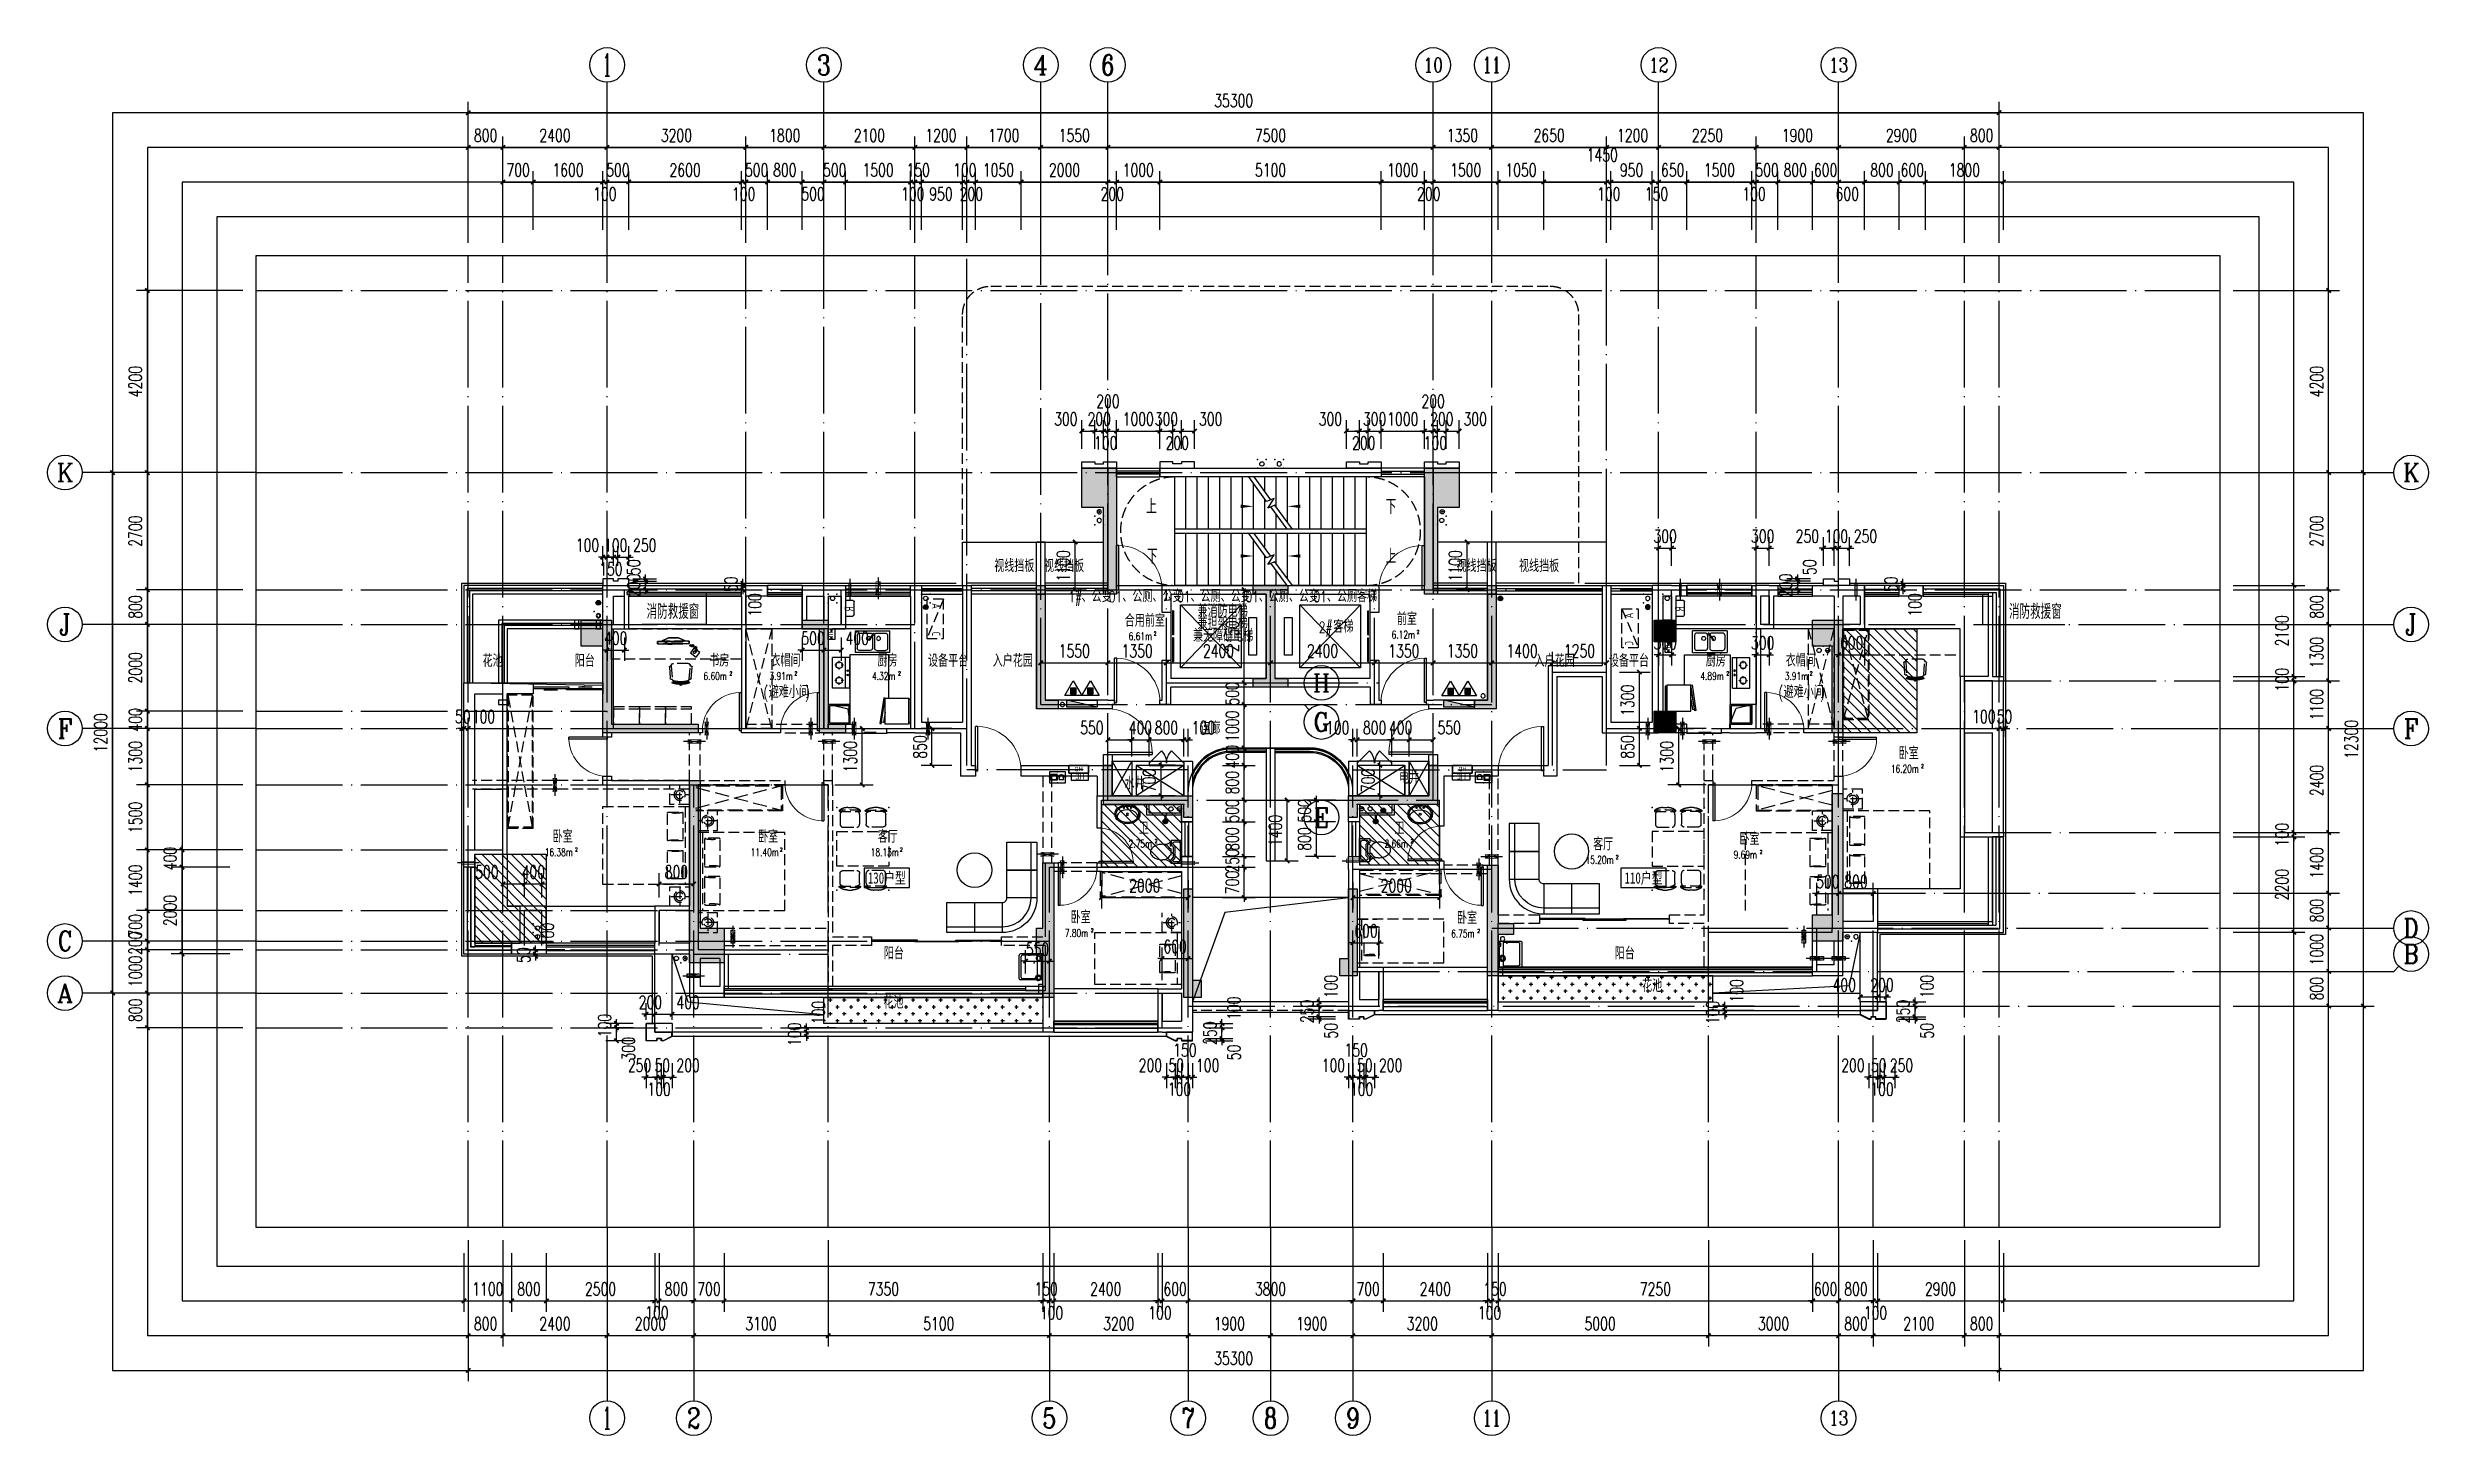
# Model space of a CAD drawing. Extents: x 41972 to 370663, y -1070170 to -56660.
# Drawn here: x 226897 to 281797, y -141687 to -109687 of the extents above; entities that cross this region are included whole.
import ezdxf
from ezdxf.enums import TextEntityAlignment as Align
from ezdxf.xclip import XClip

# ---------------------------------------------------------------- set-up
doc = ezdxf.new("R2010")
doc.units = 0
doc.header["$LTSCALE"] = 1000
doc.header["$MEASUREMENT"] = 0
doc.header["$XCLIPFRAME"] = 0
for name, pattern in [('110-bz$0$DASH', [0.35, 0.25, -0.1]), ('130-bz$0$DASH', [0.35, 0.25, -0.1]), ('CG-BZC$0$DASH', [0.35, 0.25, -0.1]), ('DASH', [0.35, 0.25, -0.1]), ('DOTE', [2.42, 2, -0.2, 0.02, -0.2]), ('hxt-bzc$0$DASH', [0.35, 0.25, -0.1]), ('loutai2-osc$0$DASH', [0.35, 0.25, -0.1])]:
    doc.linetypes.add(name, pattern=pattern)
doc.layers.get('Defpoints').update_dxf_attribs({"color": 250})
for name, color, linetype in [('0-LH-005填充', 251, 'Continuous'), ('110-bz$0$A-FURN_家具', 251, 'Continuous'), ('110-bz$0$A-WALL-墙', 4, 'Continuous'), ('110-bz$0$A-WINDOW-门窗', 2, 'Continuous'), ('110-bz$0$A-填充', 8, 'Continuous'), ('110-bz$0$A-家具', 8, '110-bz$0$DASH'), ('110-bz$0$A-排烟道', 8, 'Continuous'), ('110-bz$0$A-栏杆、扶手', 163, 'Continuous'), ('110-bz$0$A-洁具及厨具', 157, 'Continuous'), ('110-bz$0$A-看线（阳台、空调板、线脚、雨棚等）', 11, 'Continuous'), ('110-bz$0$A-空调', 157, '110-bz$0$DASH'), ('130-bz$0$A-FURN_家具', 251, 'Continuous'), ('130-bz$0$A-WALL-墙', 4, 'Continuous'), ('130-bz$0$A-WINDOW-门窗', 2, 'Continuous'), ('130-bz$0$A-填充', 8, 'Continuous'), ('130-bz$0$A-家具', 8, '130-bz$0$DASH'), ('130-bz$0$A-排烟道', 8, 'Continuous'), ('130-bz$0$A-栏杆、扶手', 163, 'Continuous'), ('130-bz$0$A-洁具及厨具', 157, 'Continuous'), ('130-bz$0$A-看线（阳台、空调板、线脚、雨棚等）', 11, 'Continuous'), ('130-bz$0$A-空调', 157, '130-bz$0$DASH'), ('A-AXIS_TEXT_轴号文字', 7, 'Continuous'), ('A-AXIS_轴号', 3, 'Continuous'), ('A-COLUMN_结构柱', 4, 'Continuous'), ('A-DIM_LEAD_引出标注', 3, 'Continuous'), ('A-DOTE_轴线', 215, 'DOTE'), ('A-METAL_金属构件', 137, 'Continuous'), ('A-OVER_看线', 253, 'Continuous'), ('A-PUB_DIM_细部尺寸', 64, 'Continuous'), ('A-PUB_HATCH_柱填充', 9, 'Continuous'), ('A-WALL-墙', 4, 'Continuous'), ('A-套管', 140, 'Continuous'), ('A-投影线', 5, 'DASH'), ('A-文字', 7, 'Continuous'), ('A-楼板开洞', 1, 'Continuous'), ('A-洁具及厨具', 157, 'Continuous'), ('A-看线（阳台、空调板、线脚、雨棚等）', 11, 'Continuous'), ('A-立管', 6, 'Continuous'), ('AXIS', 3, 'Continuous'), ('AXIS_TEXT', 7, 'Continuous'), ('CG-BZC$0$A-套管', 140, 'Continuous'), ('EQUIP-箱柜', 3, 'Continuous'), ('EQUIP-通讯', 3, 'Continuous'), ('EQUIP_灭火器', 7, 'Continuous'), ('fur', 253, 'Continuous'), ('hxt-bzc$0$A-STAIR-楼电梯、坡、阶', 2, 'Continuous'), ('hxt-bzc$0$A-WALL-墙', 4, 'Continuous'), ('hxt-bzc$0$A-WINDOW-门窗', 2, 'Continuous'), ('hxt-bzc$0$A-房间名称', 31, 'Continuous'), ('hxt-bzc$0$A-文字', 7, 'Continuous'), ('hxt-bzc$0$A-栏杆、扶手', 163, 'Continuous'), ('hxt-bzc$0$A-看线（阳台、空调板、线脚、雨棚等）', 11, 'Continuous'), ('hxt-bzc$0$DIM_SYMB', 3, 'Continuous'), ('hxt-bzc$0$EQUIP_消火栓', 7, 'Continuous'), ('hxt-bzc$0$VPIPE-消防', 1, 'hxt-bzc$0$TG_X'), ('HXwz$0$A-房间名称', 31, 'Continuous'), ('loutai2-osc$0$A-WALL-墙', 4, 'Continuous'), ('loutai2-osc$0$A-房间名称', 31, 'Continuous'), ('loutai2-osc$0$A-投影线', 5, 'loutai2-osc$0$DASH'), ('loutai2-osc$0$A-看线（阳台、空调板、线脚、雨棚等）', 11, 'Continuous'), ('SG-BZC$0$A-洁具及厨具', 157, 'Continuous'), ('SG-BZC$0$A-立管', 6, 'Continuous'), ('SG-BZC$0$建-阳台地漏', 225, 'Continuous'), ('TEL_TEXT', 7, 'Continuous'), ('WALL', 9, 'Continuous')]:
    doc.layers.add(name, color=color, linetype=linetype)
doc.styles.add('110-bz$0$UDG-ALL-01', font='tssdeng.shx', dxfattribs={"width": 0.8, "bigfont": 'hztxt.shx'})
doc.styles.add('130-bz$0$UDG-ALL-01', font='tssdeng.shx', dxfattribs={"width": 0.8, "bigfont": 'hztxt.shx'})
doc.styles.add('_TCH_AXIS', font='COMPLEX', dxfattribs={"bigfont": 'GBCBIG'})
doc.styles.add('_TCH_DIM', font='SIMPLEX', dxfattribs={"bigfont": 'GBCBIG'})
doc.styles.add('_TCH_DIM_T3', font='SIMPLEX', dxfattribs={"width": 0.705882, "bigfont": 'GBCBIG.shx'})
doc.styles.add('_TEL_DIM', font='TSSDENG', dxfattribs={"width": 0.7, "height": 5, "bigfont": 'HZTXT'})
doc.styles.add('COMPLEX', font='COMPLEX')
doc.styles.add('hxt-bzc$0$_TCH_DIM', font='SIMPLEX', dxfattribs={"bigfont": 'GBCBIG'})
doc.styles.add('hxt-bzc$0$_TCH_SPACE', font='SIMPLEX', dxfattribs={"bigfont": 'GBCBIG'})
doc.styles.add('hxt-bzc$0$TG_LINETYPE', font='SIMPLEX', dxfattribs={"width": 0.8, "height": 3, "bigfont": 'AllInOneBig.shx'})
doc.styles.add('HXwz$0$_TCH_SPACE', font='SIMPLEX', dxfattribs={"bigfont": 'GBCBIG'})
doc.styles.add('HXwz$0$TH-STYLE1', font='simhei.ttf', dxfattribs={"width": 0.7})
doc.styles.add('loutai2-osc$0$_TCH_SPACE', font='SIMPLEX', dxfattribs={"bigfont": 'GBCBIG'})
doc.styles.get("Standard").update_dxf_attribs({"font": 'gbenor.shx', "bigfont": 'gbcbig.shx'})
doc.linetypes.add('hxt-bzc$0$TG_X', pattern='A,2,-0.6,["X",hxt-bzc$0$TG_LINETYPE,S=0.1,R=0,X=-0.52,Y=-0.15],0', length=2.6)
doc.dimstyles.new('_TCH_ARCH&&100', dxfattribs={"dimtxt": 297.5, "dimasz": 100, "dimexe": 250, "dimexo": 300, "dimgap": 126.25, "dimtad": 1, "dimdec": 0, "dimzin": 0, "dimdsep": 46, "dimtxsty": '_TCH_DIM_T3', "dimblk": 'ARCHTICK', "dimcen": 0.09, "dimclrt": 7, "dimazin": 2, "dimtfac": 1, "dimtdec": 0, "dimtix": 1, "dimtmove": 2, "dimatfit": 3, "dimfxl": 100, "dimtolj": 1, "dimtzin": 0, "dimarcsym": 0})
pattern_1 = [(45, (0, 0), (-112.2532, 112.2532), [])]
pattern_2 = [(45, (7991.956, -606365.85), (-11.22532015, 11.22532015), [])]

msp = doc.modelspace()

# ---------------------------------------------------------------- texts
at = {"layer": 'hxt-bzc$0$A-文字', "color": 7, "style": 'hxt-bzc$0$_TCH_DIM'}
for s, p in [('上', (252231, -120439)), ('下', (257755, -120439)), ('下', (252249, -121584)), ('上', (257755, -121584))]:
    msp.add_text(s, height=338, dxfattribs=at).set_placement(p)

# ---------------------------------------------------------------- blocks, each defined once
blk = doc.blocks.new('loutai2-osc')
at = {"layer": '110-bz$0$A-栏杆、扶手'}
for p, q in [((3850, 125), (1400, 125)), ((3850, 75), (1400, 75)), ((14450, 125), (15950, 125)), ((14450, 75), (15950, 75))]:
    blk.add_line(p, q, dxfattribs=at)
at = {"layer": 'A-看线（阳台、空调板、线脚、雨棚等）', "color": 8}
for p, q in [((2050, 250), (3850, 250)), ((14450, 250), (16050, 250))]:
    blk.add_line(p, q, dxfattribs=at)
at = {"layer": 'loutai2-osc$0$A-WALL-墙'}
for p, q in [((3850, 0), (3850, 1200)), ((3850, 1200), (4050, 1200)), ((4050, 0), (4050, 1200)), ((14250, 0), (14250, 1200)), ((14250, 1200), (14450, 1200)), ((14450, 0), (14450, 1200)), ((3850, 0), (4050, 0)), ((14250, 0), (14450, 0))]:
    blk.add_line(p, q, dxfattribs=at)
at = {"layer": 'loutai2-osc$0$A-投影线'}
blk.add_lwpolyline([(16150, 200), (16150, 6450, 0.414214), (15500, 7100), (2600, 7100, 0.414214), (1950, 6450), (1950, 200)], format="xyb", dxfattribs=at)
at = {"layer": 'loutai2-osc$0$A-看线（阳台、空调板、线脚、雨棚等）'}
for p, q in [((3850, 200), (1400, 200)), ((14450, 200), (15950, 200)), ((3850, 0), (1400, 0)), ((14450, 0), (15950, 0))]:
    blk.add_line(p, q, dxfattribs=at)
for points in [[(1300, 250), (1300, 1200), (5200, 1200)], [(16150, 250), (16150, 1200), (12900, 1200)]]:
    blk.add_lwpolyline(points, dxfattribs=at)
blk = doc.blocks.new('130-bz$0$A-Kitchen-111')
at = {"layer": '130-bz$0$A-排烟道'}
for p, q in [((420, 385), (450, 385)), ((420, 215), (450, 215))]:
    blk.add_line(p, q, dxfattribs=at)
for points in [[(450, 40), (450, 550), (0, 550), (0, 40)], [(420, 70), (420, 520), (30, 520), (30, 70)]]:
    blk.add_lwpolyline(points, close=True, dxfattribs=at)
blk.add_lwpolyline([(0, 40), (345, 89), (450, 550)], dxfattribs=at)
blk = doc.blocks.new('130-bz$0$A$C15F22F64')
at = {"layer": '130-bz$0$A-FURN_家具', "linetype": '130-bz$0$DASH'}
for p, q in [((450, 0), (0, 0)), ((0, 0), (0, -450)), ((450, -450), (450, 0)), ((0, -450), (450, -450)), ((2000, -500), (0, -500)), ((0, -500), (0, -2300)), ((425, -225), (25, -225)), ((100, -500), (100, -2300)), ((225, -425), (225, -25)), ((2000, -2300), (2000, -500)), ((150, -650), (150, -1270)), ((150, -650), (150, -1270)), ((150, -650), (150, -1270)), ((486, -630), (170, -630)), ((486, -630), (170, -630)), ((486, -630), (170, -630)), ((506, -1270), (506, -650)), ((506, -1270), (506, -650)), ((506, -1270), (506, -650)), ((150, -1530), (150, -2150)), ((150, -1530), (150, -2150)), ((150, -1530), (150, -2150)), ((170, -1290), (486, -1290)), ((170, -1290), (486, -1290)), ((170, -1290), (486, -1290)), ((486, -1510), (170, -1510)), ((486, -1510), (170, -1510)), ((486, -1510), (170, -1510)), ((506, -2150), (506, -1530)), ((506, -2150), (506, -1530)), ((506, -2150), (506, -1530)), ((170, -2170), (486, -2170)), ((170, -2170), (486, -2170)), ((170, -2170), (486, -2170)), ((0, -2300), (2000, -2300)), ((450, -2350), (0, -2350)), ((0, -2350), (0, -2800)), ((425, -2575), (25, -2575)), ((225, -2375), (225, -2775)), ((450, -2800), (450, -2350)), ((0, -2800), (450, -2800))]:
    blk.add_line(p, q, dxfattribs=at)
for centre, radius in [((225, -225), 131), ((225, -225), 91.6), ((225, -2575), 131), ((225, -2575), 91.6)]:
    blk.add_circle(centre, radius, dxfattribs=at)
for centre, radius, start, end in [((170, -650), 20, 90, 180), ((170, -650), 20, 90, 180), ((170, -650), 20, 90, 180), ((328, 112), 768, 257.0583, 282.9417), ((328, 112), 768, 257.0583, 282.9417), ((328, 112), 768, 257.0583, 282.9417), ((486, -650), 20, 0, 90), ((486, -650), 20, 0, 90), ((486, -650), 20, 0, 90), ((170, -1270), 20, 180, 270), ((170, -1270), 20, 180, 270), ((170, -1270), 20, 180, 270), ((170, -1530), 20, 90, 180), ((170, -1530), 20, 90, 180), ((170, -1530), 20, 90, 180), ((328, -2032), 768, 77.0583, 102.9417), ((328, -2032), 768, 77.0583, 102.9417), ((328, -2032), 768, 77.0583, 102.9417), ((328, -768), 768, 257.0583, 282.9417), ((328, -768), 768, 257.0583, 282.9417), ((328, -768), 768, 257.0583, 282.9417), ((486, -1270), 20, 270, 0), ((486, -1270), 20, 270, 0), ((486, -1270), 20, 270, 0), ((486, -1530), 20, 0, 90), ((486, -1530), 20, 0, 90), ((486, -1530), 20, 0, 90), ((170, -2150), 20, 180, 270), ((170, -2150), 20, 180, 270), ((170, -2150), 20, 180, 270), ((328, -2912), 768, 77.0583, 102.9417), ((328, -2912), 768, 77.0583, 102.9417), ((328, -2912), 768, 77.0583, 102.9417), ((486, -2150), 20, 270, 0), ((486, -2150), 20, 270, 0), ((486, -2150), 20, 270, 0)]:
    blk.add_arc(centre, radius, start, end, dxfattribs=at)
blk = doc.blocks.new('130-bz$0$A$C0F097E94')
at = {"layer": '130-bz$0$A-FURN_家具', "linetype": '130-bz$0$DASH'}
for p, q in [((600, 3100), (0, 3100)), ((0, 3100), (0, 0)), ((580, 3066), (20, 3066)), ((20, 3066), (20, 34)), ((580, 34), (20, 3066)), ((20, 34), (580, 3066)), ((580, 34), (580, 3066)), ((600, 0), (600, 3100)), ((0, 0), (600, 0)), ((20, 34), (580, 34))]:
    blk.add_line(p, q, dxfattribs=at)
blk = doc.blocks.new('130-bz$0$A$C7B5026AB')
at = {"layer": '130-bz$0$A-FURN_家具', "linetype": '130-bz$0$DASH'}
for p, q in [((962, 149), (1099, 253)), ((1042, 44), (962, 149)), ((1179, 147), (1042, 44)), ((1085, 191), (1050, 163)), ((1067, 176), (1051, 197)), ((1099, 253), (1179, 147))]:
    blk.add_line(p, q, dxfattribs=at)
blk.add_lwpolyline([(0, 0), (3000, 0), (3000, 700), (0, 700)], close=True, dxfattribs=at)
for centre, radius, start, end in [((1042, 213), 18.4, 90.5777, 299.0173), ((1039, 259), 11.6, 8.3539, 278.5523), ((1042, 240), 8.2, 270.5777, 98.5523), ((1054, 282), 11.1, 343.3043, 282.7926), ((1075, 182), 29.4, 162.0113, 186.3798), ((1091, 184), 45.7, 186.3798, 203.0682), ((1060, 187), 14.2, 126.6692, 162.0113), ((1112, 193), 68.7, 203.0682, 216.6692), ((1059, 262), 8.92, 188.3539, 102.7926), ((1060, 187), 14.2, 91.3271, 126.6692), ((1112, 193), 68.7, 216.6692, 230.2702), ((1061, 171), 29.4, 66.9586, 91.3271), ((1073, 276), 8.78, 163.3043, 25.8588), ((1097, 175), 45.7, 230.2702, 246.9586), ((1054, 156), 45.7, 50.2702, 66.9586), ((1091, 160), 29.4, 246.9586, 271.3271), ((1091, 284), 10.3, 16.9925, 205.8588), ((1040, 139), 68.7, 36.6692, 50.2702), ((1091, 145), 14.2, 271.3271, 306.6692), ((1040, 139), 68.7, 23.0682, 36.6692), ((1111, 291), 10.5, 196.9925, 75.235), ((1091, 145), 14.2, 306.6692, 342.0113), ((1117, 317), 16.4, 326.5454, 255.235), ((1061, 148), 45.7, 6.3798, 23.0682), ((1077, 150), 29.4, 342.0113, 6.3798), ((1144, 299), 15.2, 146.5454, 67.3088), ((1153, 322), 9.46, 339.3088, 247.3088), ((1176, 314), 14.3, 159.3088, 101.3372), ((1171, 334), 6.25, 24.0572, 281.3372)]:
    blk.add_arc(centre, radius, start, end, dxfattribs=at)
blk.add_ellipse((1584, 743), major_axis=(-1302, 12), ratio=0.309053, start_param=1.310505, end_param=1.82086, dxfattribs=at)
for points, invisible_edges in [([(1209, 412, 51), (1209, 412, -406), (1208, 358, -406)], 12), ([(1208, 358, -406), (1208, 358, 51), (1209, 412, 51)], 12), ([(1938, 351, -406), (1208, 358, -406), (1209, 412, -406)], 12), ([(1209, 412, 51), (1208, 358, 51), (1939, 406, 51)], 2), ([(1938, 351, 51), (1939, 406, 51), (1208, 358, 51)], 2), ([(1208, 358, 51), (1208, 358, -406), (1370, 356)], 14), ([(1208, 358, -406), (1938, 351, -406), (1370, 356, -356)], 14), ([(1938, 351, 51), (1208, 358, 51), (1767, 352)], 14), ([(1209, 412, -406), (1209, 412, 51), (1302, 418, -25)], 12), ([(1302, 418, -25), (1302, 418, -330), (1209, 412, -406)], 12), ([(1209, 412, -406), (1302, 418, -330), (1843, 414, -330)], 12), ([(1302, 418, -25), (1209, 412, 51), (1843, 414, -25)], 2), ([(1843, 414, -330), (1939, 406, -406), (1209, 412, -406)], 12), ([(1939, 406, 51), (1843, 414, -25), (1209, 412, 51)], 2), ([(1209, 412, -406), (1939, 406, -406), (1938, 351, -406)], 12), ([(1302, 418, -330), (1302, 418, -25), (1451, 491, -279)], 2), ([(1451, 491, -76), (1451, 491, -279), (1302, 418, -25)], 2), ([(1302, 418, -330), (1451, 491, -279), (1684, 489, -279)], 12), ([(1451, 491, -76), (1302, 418, -25), (1684, 489, -76)], 2), ([(1684, 489, -279), (1843, 414, -330), (1302, 418, -330)], 12), ([(1843, 414, -25), (1684, 489, -76), (1302, 418, -25)], 2), ([(1370, 356, -356), (1370, 356), (1317, 357, -406)], 14), ([(1370, 356), (1767, 352), (1317, 357, 51)], 14), ([(1370, 372), (1370, 356), (1370, 372, -356)], 2), ([(1370, 356, -356), (1370, 372, -356), (1370, 356)], 2), ([(1767, 369), (1767, 369), (1370, 372), (1370, 372, -356)], 9), ([(1370, 372, -356), (1370, 372, -356), (1767, 369, -356), (1767, 369)], 9), ([(1370, 372, -356), (1370, 356, -356), (1767, 352, -356)], 12), ([(1767, 352, -356), (1767, 369, -356), (1370, 372, -356)], 12), ([(1370, 356), (1370, 372), (1767, 369)], 12), ([(1767, 369), (1767, 352), (1370, 356)], 12), ([(1767, 352, -356), (1370, 356, -356), (1820, 352, -406)], 14), ([(1451, 491, -279), (1451, 491, -76), (1684, 489, -76)], 12), ([(1684, 489, -76), (1684, 489, -279), (1451, 491, -279)], 12), ([(1684, 489, -279), (1684, 489, -76), (1843, 414, -330)], 2), ([(1843, 414, -25), (1843, 414, -330), (1684, 489, -76)], 2), ([(1767, 369, -356), (1767, 352, -356), (1767, 369)], 2), ([(1767, 352), (1767, 369), (1767, 352, -356)], 2), ([(1767, 352), (1767, 352, -356), (1820, 352, 51)], 14), ([(1938, 351, -406), (1938, 351, 51), (1767, 352, -356)], 14), ([(1843, 414, -330), (1843, 414, -25), (1939, 406, 51)], 12), ([(1939, 406, 51), (1939, 406, -406), (1843, 414, -330)], 12), ([(1939, 406, -406), (1939, 406, 51), (1938, 351, -406)], 2), ([(1938, 351, 51), (1938, 351, -406), (1939, 406, 51)], 2)]:
    blk.add_3dface(points, dxfattribs=dict(at, invisible_edges=invisible_edges))
blk = doc.blocks.new('130-bz$0$书柜')
at = {"layer": '130-bz$0$A-家具'}
for points in [[(600, -400), (0, -400), (0, 0), (600, 0)], [(600, 0), (600, -400)], [(0, -350), (600, -350)]]:
    blk.add_lwpolyline(points, dxfattribs=at)
blk = doc.blocks.new('130-bz$0$椅子')
at = {"layer": '130-bz$0$A-家具'}
for p, q in [((-492, -20), (-492, 20)), ((-482, -22), (-482, 22)), ((-452, -22), (-452, 22)), ((-442, -22), (-442, 22)), ((-432, -22), (-432, 22)), ((-359, 197), (-65, 218)), ((-65, -218), (-359, -197))]:
    blk.add_line(p, q, dxfattribs=at)
blk.add_lwpolyline([(-453, -193, -0.066975), (-482, -22), (-486, -22, -0.414214), (-500, -7), (-500, 7, -0.414214), (-486, 22), (-482, 22, -0.066975), (-453, 193, -0.418751), (-440, 200), (-431, 196, -0.40962), (-425, 184, 0.066511), (-452, 22), (-423, 22, -0.047157), (-407, 147, -0.296404), (-361, 197), (-359, 197), (-359, 228, -0.392979), (-346, 243), (-80, 262, -0.435772), (-65, 247), (-65, 218), (-53, 219, -0.435772), (0, 170), (0, -170, -0.435772), (-53, -219), (-65, -218), (-65, -247, -0.435772), (-80, -262), (-346, -243, -0.392979), (-359, -228), (-359, -197), (-361, -197, -0.295153), (-407, -147, -0.047157), (-423, -22), (-452, -22, 0.066511), (-425, -184, -0.409629), (-431, -196), (-440, -200, -0.418751), (-453, -193)], format="xyb", dxfattribs=at)
for centre, radius, start, end in [((169, 0), 651, 178.0798, 181.9202), ((169, 0), 621, 177.9878, 182.0122), ((249, 0), 672, 178.1397, 181.8603)]:
    blk.add_arc(centre, radius, start, end, dxfattribs=at)
blk = doc.blocks.new('130-bz$0$A$C642F243C')
at = {"layer": '130-bz$0$A-FURN_家具', "linetype": '130-bz$0$DASH'}
for p, q in [((0, 600), (1300, 600)), ((0, 0), (0, 600)), ((20, 580), (1280, 580)), ((20, 20), (20, 580)), ((20, 580), (1280, 20)), ((20, 20), (1280, 580)), ((1280, 580), (1280, 20)), ((1300, 600), (1300, 0)), ((1300, 0), (0, 0)), ((1280, 20), (20, 20))]:
    blk.add_line(p, q, dxfattribs=at)
blk = doc.blocks.new('130-bz$0$A$C52DB54D3')
at = {"layer": '130-bz$0$A-FURN_家具', "linetype": '130-bz$0$DASH'}
for p, q in [((450, 2400), (0, 2400)), ((0, 2400), (0, 1950)), ((225, 1975), (225, 2375)), ((450, 1950), (450, 2400)), ((2000, 1950), (0, 1950)), ((0, 1950), (0, 750)), ((0, 1950), (450, 1950)), ((425, 2175), (25, 2175)), ((100, 1950), (100, 750)), ((150, 1659), (150, 1039)), ((150, 1659), (150, 1039)), ((150, 1659), (150, 1039)), ((486, 1679), (170, 1679)), ((486, 1679), (170, 1679)), ((486, 1679), (170, 1679)), ((506, 1039), (506, 1659)), ((506, 1039), (506, 1659)), ((506, 1039), (506, 1659)), ((2000, 750), (2000, 1950)), ((0, 750), (2000, 750)), ((0, 300), (0, 750)), ((0, 750), (450, 750)), ((170, 1019), (486, 1019)), ((170, 1019), (486, 1019)), ((170, 1019), (486, 1019)), ((225, 725), (225, 325)), ((450, 750), (450, 300)), ((450, 300), (0, 300)), ((425, 525), (25, 525))]:
    blk.add_line(p, q, dxfattribs=at)
for centre, radius in [((225, 2175), 131), ((225, 2175), 91.6), ((225, 525), 131), ((225, 525), 91.6)]:
    blk.add_circle(centre, radius, dxfattribs=at)
for centre, radius, start, end in [((170, 1659), 20, 90, 180), ((170, 1659), 20, 90, 180), ((170, 1659), 20, 90, 180), ((328, 2422), 768, 257.0583, 282.9417), ((328, 2422), 768, 257.0583, 282.9417), ((328, 2422), 768, 257.0583, 282.9417), ((486, 1659), 20, 0, 90), ((486, 1659), 20, 0, 90), ((486, 1659), 20, 0, 90), ((170, 1039), 20, 180, 270), ((170, 1039), 20, 180, 270), ((170, 1039), 20, 180, 270), ((328, 277), 768, 77.0583, 102.9417), ((328, 277), 768, 77.0583, 102.9417), ((328, 277), 768, 77.0583, 102.9417), ((486, 1039), 20, 270, 0), ((486, 1039), 20, 270, 0), ((486, 1039), 20, 270, 0)]:
    blk.add_arc(centre, radius, start, end, dxfattribs=at)
blk = doc.blocks.new('130-bz$0$A-chair-1')
at = {"layer": '130-bz$0$A-家具'}
for p, q in [((-450, -50), (-450, 50)), ((-450, -50), (-450, 50)), ((-360, -230), (-360, 230)), ((-360, -230), (-360, 230)), ((-292, 225), (-68, 225)), ((-292, 225), (-68, 225)), ((0, -158), (0, 158)), ((0, -158), (0, 158)), ((-292, -225), (-68, -225)), ((-292, -225), (-68, -225))]:
    blk.add_line(p, q, dxfattribs=at)
for centre, radius, start, end in [((-144, 56), 306, 141.5383, 181.1294), ((-144, 56), 306, 141.5383, 181.1294), ((2318, 0), 2713, 174.8023, 185.1977), ((2318, 0), 2713, 174.8023, 185.1977), ((-376, 239), 10, 67.33, 139.2735), ((-376, 239), 10, 67.33, 139.2735), ((-380, 230), 20, 0, 67.33), ((-380, 230), 20, 0, 67.33), ((-292, 158), 67.5, 90, 180), ((-292, 158), 67.5, 90, 180), ((-68, 158), 67.5, 0, 90), ((-68, 158), 67.5, 0, 90), ((-144, -56), 306, 178.8706, 218.4617), ((-144, -56), 306, 178.8706, 218.4617), ((-376, -239), 10, 220.7265, 292.67), ((-376, -239), 10, 220.7265, 292.67), ((-380, -230), 20, 292.67, 0), ((-380, -230), 20, 292.67, 0), ((-292, -158), 67.5, 180, 270), ((-292, -158), 67.5, 180, 270), ((-68, -158), 67.5, 270, 0), ((-68, -158), 67.5, 270, 0)]:
    blk.add_arc(centre, radius, start, end, dxfattribs=at)
blk = doc.blocks.new('130-bz$0$4人餐桌')
at = {"layer": '130-bz$0$A-家具'}
blk.add_lwpolyline([(0, -550), (1200, -550), (1200, -1350), (0, -1350)], close=True, dxfattribs=at)
for p in [(0, 0), (1200, 0), (0, -1900), (1200, -1900)]:
    blk.add_point(p, dxfattribs=at)
for p, rotation in [((300, -450), 270), ((900, -1450), 90)]:
    blk.add_blockref('130-bz$0$A-chair-1', p, dxfattribs=dict(at, rotation=rotation))
at = {"layer": '130-bz$0$A-家具', "xscale": -1}
for p, rotation in [((900, -450), 90), ((300, -1450), 270)]:
    blk.add_blockref('130-bz$0$A-chair-1', p, dxfattribs=dict(at, rotation=rotation))
blk = doc.blocks.new('130-bz$0$餐桌1')
at = {"layer": '130-bz$0$A-家具'}
blk.add_blockref('130-bz$0$4人餐桌', (0, 1), dxfattribs=at)
blk = doc.blocks.new('130-bz$0$A-Toilet-5')
at = {"layer": '130-bz$0$A-洁具及厨具'}
for p, q in [((-264, 0), (-264, 240)), ((-264, 240), (-168, 240)), ((-264, 0), (-264, 240)), ((-264, 240), (-168, 240)), ((264, 0), (-264, 0)), ((264, 0), (-264, 0)), ((-228, 180), (-204, 204)), ((-228, 180), (-204, 204)), ((-228, 60), (-228, 180)), ((-228, 60), (-228, 180)), ((-204, 36), (-228, 60)), ((-204, 36), (-228, 60)), ((-204, 204), (-183, 204)), ((-204, 204), (-183, 204)), ((204, 36), (-204, 36)), ((204, 36), (-204, 36)), ((-135, 156), (-183, 204)), ((-135, 156), (-183, 204)), ((-120, 192), (-168, 240)), ((-120, 192), (-168, 240)), ((135, 156), (-135, 156)), ((135, 156), (-135, 156)), ((120, 192), (-120, 192)), ((120, 192), (-120, 192)), ((-72, 240), (-72, 267)), ((-72, 240), (-72, 267)), ((-72, 240), (72, 240)), ((-72, 240), (72, 240)), ((72, 240), (72, 267)), ((72, 240), (72, 267)), ((120, 192), (168, 240)), ((120, 192), (168, 240)), ((135, 156), (183, 204)), ((135, 156), (183, 204)), ((216, 264), (156, 264)), ((216, 264), (156, 264)), ((156, 240), (168, 240)), ((156, 240), (168, 240)), ((264, 240), (168, 240)), ((264, 240), (168, 240)), ((204, 204), (183, 204)), ((204, 204), (183, 204)), ((204, 204), (228, 180)), ((204, 204), (228, 180)), ((228, 60), (204, 36)), ((228, 60), (204, 36)), ((216, 240), (216, 264)), ((216, 240), (216, 264)), ((228, 60), (228, 180)), ((228, 60), (228, 180)), ((264, 0), (264, 240)), ((264, 0), (264, 240))]:
    blk.add_line(p, q, dxfattribs=at)
for centre, radius, start, end in [((142, 468), 317, 147.9946, 165.4857), ((142, 468), 317, 147.9946, 165.4857), ((55, 522), 214, 123.5341, 147.9946), ((55, 522), 214, 123.5341, 147.9946), ((0, 604), 116, 90, 123.5341), ((0, 604), 116, 90, 123.5341), ((0, 604), 116, 56.4659, 90), ((0, 604), 116, 56.4659, 90), ((-55, 522), 214, 32.0054, 56.4659), ((-55, 522), 214, 32.0054, 56.4659), ((-142, 468), 317, 14.5143, 32.0054), ((-142, 468), 317, 14.5143, 32.0054), ((-394, 403), 216, 311.089, 7.7989), ((-394, 403), 216, 311.089, 7.7989), ((279, 432), 459, 165.4857, 180), ((279, 432), 459, 165.4857, 180), ((0, 432), 180, 180, 246.4218), ((0, 432), 180, 180, 246.4218), ((0, 432), 180, 293.5782, 0), ((0, 432), 180, 293.5782, 0), ((156, 252), 12, 90, 270), ((156, 252), 12, 90, 270), ((-279, 432), 459, 0, 14.5143), ((-279, 432), 459, 0, 14.5143), ((394, 403), 216, 172.2011, 228.911), ((394, 403), 216, 172.2011, 228.911)]:
    blk.add_arc(centre, radius, start, end, dxfattribs=at)
blk = doc.blocks.new('130-bz$0$大便器2')
at = {"layer": '130-bz$0$A-洁具及厨具', "rotation": 180}
blk.add_blockref('130-bz$0$A-Toilet-5', (0, 0), dxfattribs=at)
blk = doc.blocks.new('130-bz$0$A-Kitchen-4')
at = {"layer": '130-bz$0$A-洁具及厨具'}
for p, q in [((-400, -500), (-400, 0)), ((400, 0), (-400, 0)), ((400, 0), (400, -500)), ((-400, -500), (400, -500)), ((-350, -100), (-350, -400)), ((-100, -50), (-300, -50)), ((-100, -450), (-300, -450)), ((-50, -100), (-50, -400)), ((-16, -94), (67, -201)), ((-4, -84), (79, -191)), ((0, -115), (0, -400)), ((300, -50), (50, -50)), ((50, -450), (300, -450)), ((350, -100), (350, -400))]:
    blk.add_line(p, q, dxfattribs=at)
for centre, major_axis, start_param, end_param in [((-300, -100), (0, 50), 0.000591, 1.571387), ((-300, -400), (0, 50), 1.570205, 3.141002), ((-140, -173), (0, 45), 4.711392, 10.994577), ((-100, -100), (0, 50), 4.711798, 6.282594), ((-100, -400), (0, 50), 3.142184, 4.71298), ((-23, -73), (-0.2, 22.5), 4.156064, 9.712232), ((50, -400), (0, 50), 1.570205, 3.141002), ((50, -100), (0, 50), -0.000202, 1.373206), ((90, -173), (0.1, 45), 1.556657, 7.383522), ((77, -201), (0, 10), 1.588727, 6.019143), ((300, -100), (0, 50), 4.711798, 6.282594), ((300, -400), (0, 50), 3.142184, 4.71298)]:
    blk.add_ellipse(centre, major_axis=major_axis, ratio=1, start_param=start_param, end_param=end_param, dxfattribs=at)
blk = doc.blocks.new('130-bz$0$A-Kitchen-1')
at = {"layer": '130-bz$0$A-洁具及厨具'}
for p, q in [((-350, -100), (350, -100)), ((-350, -500), (-350, -100)), ((-350, -400), (350, -400)), ((-350, -500), (350, -500)), ((-275, -250), (-225, -250)), ((-175, -200), (-175, -150)), ((-175, -350), (-175, -300)), ((-125, -250), (-75, -250)), ((-50, -430), (-50, -470)), ((50, -430), (50, -470)), ((75, -250), (125, -250)), ((175, -200), (175, -150)), ((175, -350), (175, -300)), ((225, -250), (275, -250)), ((350, -500), (350, -100))]:
    blk.add_line(p, q, dxfattribs=at)
for centre, radius in [((-175, -250), 75), ((-50, -450), 20), ((50, -450), 20), ((175, -250), 75)]:
    blk.add_circle(centre, radius, dxfattribs=at)
blk = doc.blocks.new('130-bz$0$A-Kitchen-6')
at = {"layer": '130-bz$0$A-洁具及厨具'}
for p, q in [((-300, 640), (300, 640)), ((-300, 90), (-300, 640)), ((-288, 761), (-293, 731)), ((-293, 731), (300, 640)), ((305, 670), (-288, 761)), ((-261, 677), (-254, 725)), ((-22, 640), (-261, 677)), ((-254, 725), (263, 646)), ((263, 646), (262, 640)), ((300, 640), (305, 670)), ((300, 640), (300, 90)), ((300, 90), (-300, 90)), ((-280, 90), (280, 90)), ((-280, 50), (-280, 90)), ((280, 50), (-280, 50)), ((280, 90), (280, 50))]:
    blk.add_line(p, q, dxfattribs=at)
blk = doc.blocks.new('130-bz$0$冰箱1')
at = {"layer": '130-bz$0$A-洁具及厨具', "xscale": -1, "rotation": 180}
blk.add_blockref('130-bz$0$A-Kitchen-6', (0, 0), dxfattribs=at)
blk = doc.blocks.new('130-bz$0$linyu')
at = {"layer": '130-bz$0$A-洁具及厨具'}
blk.add_line((0, -10), (0, 10), dxfattribs=at)
for points in [[(0, -50), (0, 50)], [(0, 10), (143, 10)], [(0, -10), (143, -10)]]:
    blk.add_lwpolyline(points, dxfattribs=at)
for centre, radius, start, end in [((142, 0), 50, 191.537, 168.463), ((142, 0), 20, 210, 150), ((140, 0), 10.5, 287.2381, 72.7619)]:
    blk.add_arc(centre, radius, start, end, dxfattribs=at)
blk = doc.blocks.new('130-bz$0$燃气挂表')
at = {"layer": '130-bz$0$A-洁具及厨具'}
blk.add_lwpolyline([(0, 0), (0, -150), (250, -150), (250, 0)], close=True, dxfattribs=at)
for centre in [(39, -75), (212, -75)]:
    blk.add_circle(centre, 20, dxfattribs=at)
at = {"layer": '130-bz$0$A-洁具及厨具', "style": '130-bz$0$UDG-ALL-01', "width": 0.8}
blk.add_text('m', height=150, dxfattribs=at).set_placement((72, -110))
blk = doc.blocks.new('130-bz$0$A-Kitchen-5')
at = {"layer": '130-bz$0$A-洁具及厨具'}
for p, q in [((-180, 0), (-180, 170)), ((180, 0), (-180, 0)), ((-150, 200), (150, 200)), ((180, 170), (180, 0))]:
    blk.add_line(p, q, dxfattribs=at)
for centre, start, end in [((-150, 170), 90, 180), ((150, 170), 0, 90)]:
    blk.add_arc(centre, 30, start, end, dxfattribs=at)
at = {"layer": '130-bz$0$A-洁具及厨具', "style": '130-bz$0$UDG-ALL-01', "width": 0.8}
blk.add_text('R', height=200, rotation=180, dxfattribs=at).set_placement((47, 180))
blk = doc.blocks.new('130-bz$0$A-Toilet-9')
at = {"layer": '130-bz$0$A-洁具及厨具'}
for p, q in [((-270, 550), (270, 550)), ((-300, 0), (-300, 520)), ((-300, 120), (300, 120)), ((-300, 30), (180, 30)), ((-300, 0), (300, 0)), ((-270, 120), (-270, 470)), ((-240, 500), (240, 500)), ((180, 60), (260, 60)), ((180, 30), (180, 60)), ((260, 30), (260, 60)), ((260, 30), (300, 30)), ((270, 120), (270, 470)), ((300, 0), (300, 520))]:
    blk.add_line(p, q, dxfattribs=at)
blk.add_circle((220, 30), 15, dxfattribs=at)
for centre, start, end in [((-270, 520), 90, 180), ((270, 520), 0, 90), ((-240, 470), 90, 180), ((240, 470), 0, 90)]:
    blk.add_arc(centre, 30, start, end, dxfattribs=at)
blk = doc.blocks.new('130-bz$0$ktsw')
at = {"layer": '130-bz$0$A-空调'}
blk.add_line((0, 0), (950, -400), dxfattribs=at)
blk.add_lwpolyline([(0, -400), (950, -400), (950, 0), (0, 0)], close=True, dxfattribs=at)
at = {"layer": '130-bz$0$A-洁具及厨具', "style": '130-bz$0$UDG-ALL-01', "width": 0.8}
for s, p in [('A', (94, -276)), ('C', (785, -276))]:
    blk.add_text(s, height=200, dxfattribs=at).set_placement(p)
blk = doc.blocks.new('130-bz$0$A-lavabo')
at = {"layer": '130-bz$0$A-洁具及厨具'}
for centre, radius in [((-80, 70), 16), ((0, 220), 25), ((0, 70), 12), ((80, 70), 16)]:
    blk.add_circle(centre, radius, dxfattribs=at)
at = {"layer": '130-bz$0$A-洁具及厨具', "extrusion": (0, 0, -1)}
for centre, major_axis, ratio, start_param, end_param in [((0, 220), (290, 0), 0.758621, -1.570796, 4.712389), ((0, 280), (240, 0), 0.666667, -0.089681, 3.231279)]:
    blk.add_ellipse(centre, major_axis=major_axis, ratio=ratio, start_param=start_param, end_param=end_param, dxfattribs=at)
at = {"layer": '130-bz$0$A-洁具及厨具'}
blk.add_open_spline([(0, 410), (8, 410), (17, 410), (40, 408), (54, 406), (82, 401), (95, 397), (122, 388), (134, 383), (158, 371), (169, 364), (190, 350), (199, 342), (216, 326), (223, 317), (236, 299), (242, 290), (251, 271), (254, 262), (259, 242), (260, 232), (260, 213), (259, 203), (256, 184), (253, 174), (245, 155), (239, 146), (227, 128), (220, 119), (204, 102), (195, 94), (175, 79), (164, 72), (141, 60), (128, 55), (103, 45), (89, 41), (62, 35), (47, 33), (19, 30), (4, 30), (-25, 31), (-39, 32), (-67, 36), (-81, 39), (-108, 47), (-121, 52), (-146, 63), (-157, 69), (-179, 82), (-189, 90), (-207, 105), (-216, 114), (-230, 131), (-236, 140), (-246, 159), (-250, 168), (-257, 188), (-258, 197), (-260, 217), (-260, 227), (-258, 246), (-256, 256), (-249, 275), (-245, 284), (-234, 303), (-228, 312), (-213, 329), (-204, 338), (-186, 353), (-175, 360), (-153, 374), (-141, 380), (-116, 390), (-103, 395), (-76, 402), (-62, 405), (-34, 409), (-19, 410), (-3, 410), (-2, 410), (0, 410)], degree=3, knots=[-1.570796, -1.570796, -1.570796, -1.570796, -1.475892, -1.475892, -1.313537, -1.313537, -1.151182, -1.151182, -0.988827, -0.988827, -0.826472, -0.826472, -0.664117, -0.664117, -0.501762, -0.501762, -0.339408, -0.339408, -0.177053, -0.177053, -0.014698, -0.014698, 0.147657, 0.147657, 0.310012, 0.310012, 0.472367, 0.472367, 0.634722, 0.634722, 0.797077, 0.797077, 0.959432, 0.959432, 1.121787, 1.121787, 1.284142, 1.284142, 1.446497, 1.446497, 1.608852, 1.608852, 1.771206, 1.771206, 1.933561, 1.933561, 2.095916, 2.095916, 2.258271, 2.258271, 2.420626, 2.420626, 2.582981, 2.582981, 2.745336, 2.745336, 2.907691, 2.907691, 3.070046, 3.070046, 3.232401, 3.232401, 3.394756, 3.394756, 3.557111, 3.557111, 3.719466, 3.719466, 3.88182, 3.88182, 4.044175, 4.044175, 4.20653, 4.20653, 4.368885, 4.368885, 4.53124, 4.53124, 4.693595, 4.693595, 4.712389, 4.712389, 4.712389, 4.712389], dxfattribs=at)
blk = doc.blocks.new('$equip$00001887')
at = {"color": 0, "linetype": 'Continuous'}
for p, q in [((-0.75, 0.5), (0.75, 0.5)), ((-0.75, -0.5), (-0.75, 0.5)), ((-0.63, 0.02), (-0.53, 0.02)), ((-0.59, -0.21), (-0.51, 0.09)), ((-0.51, 0.09), (-0.51, 0.09)), ((-0.51, 0.09), (-0.22, 0.09)), ((-0.22, 0.09), (-0.14, -0.21)), ((-0.19, 0.02), (-0.09, 0.02)), ((0.03, 0.26), (0.03, -0.26)), ((0.03, 0.26), (0.61, 0.26)), ((0.08, 0.17), (0.16, 0.18)), ((0.08, 0.17), (0.08, -0.16)), ((0.16, 0.18), (0.22, 0.2)), ((0.22, 0.2), (0.27, 0.21)), ((0.27, 0.21), (0.32, 0.21)), ((0.32, 0.21), (0.36, 0.21)), ((0.36, 0.21), (0.42, 0.2)), ((0.42, 0.2), (0.48, 0.18)), ((0.48, 0.18), (0.56, 0.17)), ((0.56, -0.16), (0.56, 0.17)), ((0.61, -0.26), (0.61, 0.26)), ((0.75, 0.5), (0.75, -0.5)), ((0.75, -0.5), (-0.75, -0.5)), ((-0.14, -0.21), (-0.59, -0.21)), ((0.03, -0.26), (0.61, -0.26)), ((0.16, -0.18), (0.08, -0.16)), ((0.22, -0.19), (0.16, -0.18)), ((0.27, -0.2), (0.22, -0.19)), ((0.32, -0.2), (0.27, -0.2)), ((0.36, -0.2), (0.32, -0.2)), ((0.42, -0.19), (0.36, -0.2)), ((0.48, -0.18), (0.42, -0.19)), ((0.56, -0.16), (0.48, -0.18))]:
    blk.add_line(p, q, dxfattribs=at)
blk.add_arc((-0.36, -0.02), 0.27, 6.9897, 173.0103, dxfattribs=at)
for p in [(-0.75, 0), (0, 0.5), (0.75, 0), (0, -0.5)]:
    blk.add_point(p)
at = {"layer": 'TEL_TEXT', "style": '_TEL_DIM', "flags": 1}
blk.add_attdef('A', text='', height=0.00002, dxfattribs=at).set_placement((0, 0), align=Align.MIDDLE_CENTER)
blk = doc.blocks.new('$equip$00002710')
for p, q in [((-0.75, 0.6), (-0.75, 0)), ((0.75, 0.6), (-0.75, 0.6)), ((-0.75, 0), (0.75, 0)), ((0.75, 0), (0.75, 0.6))]:
    blk.add_line(p, q)
blk.add_lwpolyline([(-0.75, 0.6), (-0.75, 0), (0.75, 0), (0.75, 0.6), (-0.75, 0.6), (-0.75, 0)])
for p in [(-0.75, 0.3), (0, 0.6), (0, 0), (0.75, 0.3)]:
    blk.add_point(p)
at = {"color": 7}
blk.add_attdef('$TEXT$', text='', height=0.5, dxfattribs=at).set_placement((0, 0.3), align=Align.MIDDLE_CENTER)
at = {"color": 7, "style": '_TEL_DIM', "flags": 1}
for tag in ['A', 'REMARK']:
    blk.add_attdef(tag, text='', height=0.00002, dxfattribs=at).set_placement((0, 0), align=Align.MIDDLE_CENTER)
blk = doc.blocks.new('$equip$00002334')
for p, q in [((-0.75, 0.3), (-0.75, -0.3)), ((0.75, 0.3), (-0.75, 0.3)), ((0.75, -0.3), (0.75, 0.3)), ((-0.75, -0.3), (0.75, -0.3))]:
    blk.add_line(p, q)
blk.add_lwpolyline([(-0.75, 0.3), (0.75, 0.3), (0.75, -0.3), (-0.75, -0.3), (-0.75, 0.3), (0.75, 0.3)])
for p in [(-0.75, 0), (0, 0.3), (0.75, 0), (0, -0.3)]:
    blk.add_point(p)
at = {"color": 7, "style": '_TEL_DIM'}
blk.add_attdef('$TEXT$', text='', height=0.4, dxfattribs=at).set_placement((-0.01, 0.03), align=Align.MIDDLE_CENTER)
at = {"color": 7, "flags": 1}
blk.add_attdef('A', text='', height=0.00002, dxfattribs=at).set_placement((0, 0), align=Align.MIDDLE_CENTER)
blk = doc.blocks.new('130-bz$0$$DorLib2D$00000001')
for p, q in [((0.45, 0.975), (0.5, 0.975)), ((0.45, 0), (0.45, 0.975)), ((0.5, 0), (0.5, 0.975)), ((0.5, 0), (0.45, 0))]:
    blk.add_line(p, q)
at = {"lineweight": 13}
blk.add_arc((0.475, 0), 0.975, 91.4693, 180, dxfattribs=at)
blk = doc.blocks.new('130-bz$0$$WINLIB2D$00000001')
at = {"color": 0}
for points in [[(-0.5, 0.5), (-0.5, -0.5)], [(-0.5, 0.5), (0.5, 0.5)], [(0.5, -0.5), (0.5, 0.5)], [(0.5, 0.1667), (-0.5, 0.1667)], [(0.5, -0.1667), (-0.5, -0.1667)], [(-0.5, -0.5), (0.5, -0.5)]]:
    blk.add_lwpolyline(points, dxfattribs=at)
blk = doc.blocks.new('130-bz$0$$DorLib2D$00000129')
at = {"color": 0, "linetype": 'Continuous'}
for p, q in [((-0.5, 0.545), (-0.5, 0.687)), ((-0.5, 0.687), (0.5, 0.687)), ((0.5, 0.687), (0.5, 0.545)), ((0.5, 0.545), (-0.5, 0.545)), ((-0.5, 0.5), (-0.5, 0.545)), ((-0.2, 0.437), (0.158, 0.437)), ((0.08, 0.341), (0.08, 0.437)), ((0.158, 0.437), (0.08, 0.341)), ((0.5, 0.5), (0.5, 0.545))]:
    blk.add_line(p, q, dxfattribs=at)
blk = doc.blocks.new('130-bz$0$$DorLib2D$00000131')
at = {"color": 0, "linetype": 'Continuous'}
for p, q in [((-0.5, 0.125), (-0.5, 0)), ((0.019, 0.125), (-0.5, 0.125)), ((-0.5, 0), (0.019, 0)), ((-0.024, 0), (0.5, 0)), ((-0.024, -0.125), (-0.024, 0)), ((0.019, 0), (0.019, 0.125)), ((0.15, 0.125), (0.232, 0.197)), ((0.35, 0.125), (0.15, 0.125)), ((0.232, 0.197), (0.232, 0.125)), ((0.5, 0), (0.5, -0.125)), ((-0.35, -0.125), (-0.15, -0.125)), ((-0.232, -0.197), (-0.232, -0.125)), ((-0.15, -0.125), (-0.232, -0.197)), ((0.5, -0.125), (-0.024, -0.125))]:
    blk.add_line(p, q, dxfattribs=at)
blk = doc.blocks.new('130-bz$0$$DorLib2D$00000132')
at = {"color": 0, "linetype": 'Continuous'}
for p, q in [((-0.5, 0.104), (-0.5, 0)), ((-0.147, 0.104), (-0.5, 0.104)), ((-0.147, 0), (-0.147, 0.104)), ((0.147, 0.104), (0.5, 0.104)), ((0.147, 0), (0.147, 0.104)), ((0.5, 0.104), (0.5, 0)), ((-0.5, 0), (-0.147, 0)), ((-0.167, 0), (0.167, 0)), ((-0.167, -0.104), (-0.167, 0)), ((0.167, -0.104), (-0.167, -0.104)), ((0.5, 0), (0.147, 0)), ((0.167, 0), (0.167, -0.104))]:
    blk.add_line(p, q, dxfattribs=at)
blk = doc.blocks.new('$plan$00002591')
at = {"layer": 'fur'}
for p, q in [((800, -693), (800, 0)), ((2080, -133), (800, -133)), ((1440, -693), (1440, 0)), ((0, -800), (693, -800)), ((133, -800), (133, -2080))]:
    blk.add_line(p, q, dxfattribs=at)
blk.add_lwpolyline([(800, -693, 0.414214), (693, -800), (693, -1440), (693, -2080), (0, -2080), (0, -1440), (693, -1440), (0, -1440), (0, -800, -0.414214), (800, 0), (1440, 0), (2080, 0), (2080, -693), (1440, -693)], format="xyb", close=True, dxfattribs=at)
blk.add_circle((1440, -1440), 400, dxfattribs=at)
blk.add_arc((800, -800), 667, 90, 180, dxfattribs=at)
blk = doc.blocks.new('130-bz')
at = {"layer": '130-bz$0$A-填充'}
h = blk.add_hatch(dxfattribs=at)
h.set_pattern_fill('ANSI31,_O', color=8, scale=100)
h.set_pattern_definition([(45, (-1600, -1850), (-112.2532, 112.2532), [])])
h.paths.add_polyline_path([(150, 3600), (2000, 3600), (2000, 5050), (150, 5050)])
h = blk.add_hatch(dxfattribs=at)
h.set_pattern_fill('ANSI31,_O', color=8, scale=100)
h.set_pattern_definition([(45, (1766.67, 383.33), (-112.2532, 112.2532), [])])
h.paths.add_polyline_path([(14800, 1850), (16450, 1850), (16450, 3900), (14800, 3900)])
h = blk.add_hatch(dxfattribs=at)
h.set_pattern_fill('CROSS', color=8, scale=100)
h.set_pattern_definition([(0, (4564.46, 1700), (158.75, 158.75), [79.375, -238.125]), (90, (4604.15, 1660.31), (-158.75, 158.75), [79.375, -238.125])])
h.paths.add_polyline_path([(8400, 0), (8400, 600), (3350, 600), (3350, 0)])
blk.add_line((15700, 2700), (15400, 2700))
at = {"layer": '130-bz$0$A-WALL-墙'}
for p, q in [((5000, 10100), (5000, 6800)), ((5200, 10100), (5000, 10100)), ((5200, 10100), (5200, 6950)), ((6150, 10100), (6150, 6950)), ((6400, 10100), (6150, 10100)), ((6400, 9850), (6400, 10100)), ((8000, 10100), (7900, 10100)), ((7900, 10100), (7900, 9850)), ((8400, 10100), (8000, 10100)), ((8900, 10100), (8400, 10100)), ((8900, 10100), (8900, 9850)), ((10200, 10100), (9700, 10100)), ((9700, 10100), (9700, 9850)), ((10300, 10100), (10200, 10100)), ((10300, 9850), (10300, 10100)), ((13000, 10100), (12900, 10100)), ((12900, 10100), (12900, 9850)), ((13500, 10100), (13000, 10100)), ((13500, 9200), (13500, 10100)), ((6400, 9850), (6400, 6800)), ((7900, 9850), (7900, 9100)), ((8300, 9850), (8000, 9850)), ((8000, 9850), (8000, 9200)), ((8300, 9850), (8300, 9200)), ((8400, 9850), (8400, 9300)), ((8800, 9850), (8400, 9850)), ((8800, 9850), (8800, 9300)), ((8900, 9850), (8900, 9100)), ((9700, 9850), (10200, 9850)), ((10200, 9850), (10200, 6800)), ((10300, 9850), (10300, 6800)), ((12900, 9100), (12900, 9850)), ((13250, 9850), (13000, 9850)), ((13000, 9200), (13000, 9850)), ((13250, 9200), (13250, 9850)), ((8300, 9100), (7900, 9100)), ((8300, 9200), (8000, 9200)), ((8300, 9100), (8300, 6800)), ((8800, 9300), (8400, 9300)), ((8900, 9100), (8400, 9100)), ((8400, 9100), (8400, 6800)), ((13250, 9100), (12900, 9100)), ((13250, 9200), (13000, 9200)), ((13250, 7750), (13250, 9100)), ((13500, 7850), (13500, 9200)), ((13250, 6800), (13250, 7750)), ((13500, 7850), (13500, 7600)), ((15800, 7850), (15100, 7850)), ((15100, 7850), (15100, 7600)), ((16700, 7850), (15800, 7850)), ((16700, 5500), (16700, 7850)), ((13500, 6800), (13500, 7600)), ((15100, 7600), (15700, 7600)), ((15700, 5500), (15700, 7600)), ((16450, 7600), (15800, 7600)), ((15800, 5500), (15800, 7600)), ((16450, 5500), (16450, 7600)), ((5000, 6800), (5000, 5950)), ((6150, 6950), (5200, 6950)), ((6300, 6700), (5250, 6700)), ((5250, 6700), (5250, 5700)), ((6300, 6700), (6950, 6700)), ((6950, 6800), (6400, 6800)), ((6950, 6700), (6950, 6800)), ((8300, 6900), (7750, 6900)), ((7750, 6900), (7750, 6800)), ((7750, 6800), (7750, 6700)), ((8300, 6700), (7750, 6700)), ((8300, 6800), (8300, 6900)), ((8300, 6800), (8300, 6800)), ((8400, 6700), (8300, 6700)), ((8500, 6800), (8400, 6800)), ((8400, 6700), (8500, 6700)), ((8500, 6700), (8500, 6800)), ((10200, 6800), (9400, 6800)), ((9400, 6800), (9400, 6700)), ((9400, 6700), (10200, 6700)), ((10200, 6700), (10300, 6700)), ((10300, 6700), (10300, 6800)), ((13250, 6800), (11200, 6800)), ((11200, 6800), (11200, 6700)), ((11200, 6700), (13300, 6700)), ((13300, 6700), (13300, 6600)), ((13300, 6600), (13500, 6600)), ((13500, 6600), (13500, 6800)), ((3850, 5950), (1750, 5950)), ((1750, 5950), (1750, 5250)), ((2100, 5700), (3850, 5700)), ((2100, 5700), (2100, 5250)), ((3850, 5700), (3850, 5950)), ((5000, 5950), (4900, 5950)), ((4900, 5950), (4900, 5700)), ((4900, 5700), (5250, 5700)), ((8300, 5600), (8200, 5600)), ((8200, 5500), (8200, 5600)), ((8200, 5500), (8200, 5500)), ((11300, 5500), (11300, 2600)), ((13300, 5600), (11400, 5600)), ((11500, 5500), (11500, 2700)), ((13500, 5500), (11500, 5500)), ((13500, 5700), (13300, 5700)), ((13300, 5700), (13300, 5600)), ((13500, 5500), (13500, 5700)), ((15700, 3900), (15700, 5500)), ((16450, 5500), (15800, 5500)), ((16700, 4000), (16700, 5500)), ((-100, 5250), (-100, 5150)), ((100, 5250), (-100, 5250)), ((-100, 5150), (-100, 4650)), ((100, 5250), (100, 5250)), ((2100, 5250), (100, 5250)), ((150, 4650), (150, 5050)), ((2000, 5050), (150, 5050)), ((2100, 5250), (1750, 5250)), ((2000, 5050), (2000, 4500)), ((2100, 4500), (2100, 5250)), ((16450, 5400), (15800, 5400)), ((15800, 4000), (15800, 5400)), ((16450, 4000), (16450, 5400)), ((-100, 4650), (150, 4650)), ((2000, 4500), (2100, 4500)), ((150, 3850), (-100, 3850)), ((-100, 3850), (-100, 3600)), ((150, 3600), (150, 3850)), ((16450, 3900), (15700, 3900)), ((16450, 4000), (15800, 4000)), ((16450, 3900), (16450, 3600)), ((16700, 3600), (16700, 4000)), ((-100, 3600), (-100, 700)), ((2000, 3600), (150, 3600)), ((150, 3500), (150, 800)), ((2000, 3500), (150, 3500)), ((2100, 3700), (2000, 3700)), ((2000, 3700), (2000, 3600)), ((2000, 3500), (2100, 3500)), ((2100, 3500), (2100, 3700)), ((3300, 3700), (3000, 3700)), ((3000, 3700), (3000, 3500)), ((3000, 3500), (3100, 3500)), ((3100, 3500), (3100, 1900)), ((3300, 3700), (3300, 2000)), ((16450, 3600), (16700, 3600)), ((16450, 3600), (16450, 1767)), ((16550, 3600), (16450, 3600)), ((16550, 3600), (16550, 1767)), ((11300, 2600), (11300, 1700)), ((11500, 2700), (12300, 2700)), ((11500, 2600), (12200, 2600)), ((11500, 2600), (11500, 1850)), ((12200, 2600), (12200, 1850)), ((12300, 2700), (12300, 1850)), ((14800, 2700), (15400, 2700)), ((14800, 1850), (14800, 2700)), ((14900, 2600), (15300, 2600)), ((14900, 1850), (14900, 2600)), ((15300, 1850), (15300, 2600)), ((15400, 1850), (15400, 2700)), ((3100, 1900), (3100, 700)), ((3300, 1800), (3300, 850)), ((10700, 1700), (10700, 850)), ((10700, 1700), (11300, 1700)), ((11300, 1700), (11300, 1700)), ((11500, 1850), (12200, 1850)), ((12300, 1600), (12300, 1850)), ((14800, 1850), (14800, 1600)), ((14900, 1850), (15300, 1850)), ((15600, 1850), (15400, 1850)), ((15600, 1600), (15600, 1850)), ((16550, 1767), (16450, 1767)), ((10800, 1500), (10800, 850)), ((10800, 1500), (11250, 1500)), ((11250, 1500), (11250, 850)), ((11500, 1600), (12200, 1600)), ((11500, 1600), (11500, 1600)), ((11500, 1600), (11500, 600)), ((12200, 1600), (12300, 1600)), ((14800, 1600), (14900, 1600)), ((14900, 1600), (15300, 1600)), ((15300, 1600), (15600, 1600)), ((-100, 700), (-100, -200)), ((700, 800), (150, 800)), ((150, 700), (150, 50)), ((600, 700), (150, 700)), ((600, 700), (600, 50)), ((700, 800), (700, 50)), ((3100, 700), (3100, 50)), ((3350, 850), (3300, 850)), ((3350, 600), (3350, 850)), ((3350, 600), (3350, -200)), ((10700, 850), (10700, 600)), ((10700, 600), (10800, 600)), ((10800, 850), (11250, 850)), ((10800, 600), (11500, 600)), ((600, 50), (150, 50)), ((700, -200), (700, 50)), ((3100, 50), (3100, 50)), ((3100, 50), (3100, -200)), ((600, -200), (-100, -200)), ((600, -200), (700, -200)), ((3100, -200), (3350, -200))]:
    blk.add_line(p, q, dxfattribs=at)
at = {"layer": '130-bz$0$A-WALL-墙', "linetype": '130-bz$0$DASH'}
for p, q in [((8200, 5500), (8200, 2000)), ((8400, 5600), (8300, 5600)), ((8300, 5500), (8300, 1900)), ((8300, 5500), (8400, 5500)), ((8400, 5500), (8400, 5600)), ((11400, 5600), (9300, 5600)), ((9300, 5600), (9300, 5500)), ((9300, 5500), (11300, 5500)), ((4300, 2000), (3300, 2000)), ((3300, 1800), (4300, 1800)), ((4300, 1800), (4300, 2000)), ((8200, 2000), (7300, 2000)), ((7300, 2000), (7300, 1800)), ((7300, 1800), (8200, 1800)), ((8200, 1800), (8200, 800)), ((8300, 1900), (8300, 800)), ((8300, 800), (8200, 800))]:
    blk.add_line(p, q, dxfattribs=at)
at = {"layer": '130-bz$0$A-WINDOW-门窗'}
for p, q in [((6400, 9100), (8200, 9100)), ((8300, 9100), (10200, 9100)), ((10300, 9100), (12900, 9100)), ((15100, 7850), (13500, 7850)), ((7750, 6800), (6950, 6800)), ((9400, 6800), (8500, 6800)), ((2000, 4500), (2000, 3700)), ((15700, 3900), (15700, 2700)), ((16450, 3600), (16700, 3600)), ((14800, 2700), (12300, 2700)), ((15400, 2700), (15700, 2700)), ((10700, 1700), (8300, 1700)), ((15600, 1850), (15600, 1600)), ((700, 800), (3100, 800))]:
    blk.add_line(p, q, dxfattribs=at)
for points in [[(15600, 1850), (16450, 1850), (16450, 3600)], [(15600, 1683), (16617, 1683), (16617, 3600)], [(15600, 1767), (16533, 1767), (16533, 3600)], [(15600, 1600), (16700, 1600), (16700, 3600)]]:
    blk.add_lwpolyline(points, dxfattribs=at)
at = {"layer": '130-bz$0$A-填充', "color": 8}
for points in [[(13500, 9300), (13500, 9900), (16500, 9900), (16500, 7850), (13500, 7800), (13500, 9250)], [(150, 3600), (2000, 3600), (2000, 5050), (150, 5050)], [(14800, 1850), (16450, 1850), (16450, 3900), (14800, 3900)], [(8400, 0), (8400, 600), (3350, 600), (3350, 0)]]:
    blk.add_lwpolyline(points, close=True, dxfattribs=at)
at = {"layer": '130-bz$0$A-家具'}
blk.add_lwpolyline([(10200, 9100), (9600, 9100), (9600, 6800), (10200, 6800)], close=True, dxfattribs=at)
for points in [[(9600, 6800), (10200, 9100)], [(9600, 9100), (10200, 6800)]]:
    blk.add_lwpolyline(points, dxfattribs=at)
at = {"layer": '130-bz$0$A-栏杆、扶手'}
for p, q in [((6150, 10025), (5200, 10025)), ((6150, 9975), (5200, 9975)), ((6400, 9900), (7900, 9900)), ((9700, 9900), (8900, 9900)), ((10300, 9900), (12900, 9900)), ((6400, 9850), (7900, 9850)), ((9700, 9850), (8900, 9850)), ((10300, 9850), (12900, 9850)), ((3750, 850), (10700, 850)), ((3750, 800), (10700, 800)), ((700, 50), (3100, 50)), ((700, 0), (3100, 0))]:
    blk.add_line(p, q, dxfattribs=at)
for points in [[(13500, 10025), (16625, 10025), (16625, 7850)], [(13500, 9975), (16575, 9975), (16575, 7850)], [(13500, 9225), (15800, 9225), (15825, 9225), (15825, 7850)], [(13500, 9175), (15775, 9175), (15775, 7850)], [(12300, 1850), (14800, 1850)], [(12300, 1800), (14800, 1800)], [(16450, 1850), (15600, 1850)], [(16450, 1800), (15600, 1800)]]:
    blk.add_lwpolyline(points, dxfattribs=at)
at = {"layer": '130-bz$0$A-洁具及厨具'}
for points in [[(6900, 7500), (6900, 8500), (7800, 8500), (7800, 7350), (8300, 7350)], [(150, 5050), (150, 4850), (900, 4850), (900, 5050)], [(150, 4800), (950, 4800), (950, 5050)]]:
    blk.add_lwpolyline(points, dxfattribs=at)
at = {"layer": '130-bz$0$A-看线（阳台、空调板、线脚、雨棚等）'}
for p, q in [((6150, 10100), (5200, 10100)), ((6150, 9900), (5200, 9900))]:
    blk.add_line(p, q, dxfattribs=at)
for points in [[(13500, 10100), (16700, 10100), (16700, 7850), (16700, 7850), (16700, 7850)], [(13500, 9900), (16500, 9900), (16500, 7850)], [(13500, 9300), (15800, 9300), (15900, 9300), (15900, 7850)], [(13500, 9100), (15700, 9100), (15700, 7850)], [(3350, -200), (12300, -200), (12300, 1600)], [(8400, 200), (11900, 200), (11900, 1600)], [(3350, 0), (3350, 0), (8400, 0)]]:
    blk.add_lwpolyline(points, dxfattribs=at)
at = {"layer": 'A-WALL-墙'}
for p, q in [((3300, 850), (3750, 850)), ((3300, 850), (3300, 750)), ((3300, 750), (3750, 750)), ((3750, 850), (3750, 750))]:
    blk.add_line(p, q, dxfattribs=at)
at = {"layer": 'A-投影线'}
for p, q in [((8200, 5600), (8200, 6700)), ((8400, 5600), (8400, 6700)), ((10200, 6900), (8500, 6900)), ((9300, 6700), (8500, 6700)), ((11250, 5600), (11250, 6700)), ((11500, 5600), (11500, 6700)), ((3143, 3700), (3143, 5750)), ((3343, 3700), (3343, 5750)), ((11500, 5600), (16500, 5600)), ((11500, 5400), (16500, 5400)), ((2100, 3700), (3000, 3700)), ((2100, 3500), (3000, 3500)), ((10700, 2200), (8300, 2200)), ((10700, 1800), (8300, 1800))]:
    blk.add_line(p, q, dxfattribs=at)
at = {"layer": 'A-楼板开洞'}
blk.add_lwpolyline([(8400, 200), (11530, 487), (11900, 1600)], dxfattribs=at)
for name, p in [('130-bz$0$A$C7B5026AB', (10300, 8400)), ('130-bz$0$A$C15F22F64', (11500, 5500))]:
    blk.add_blockref(name, p)
at = {"xscale": -1}
blk.add_blockref('130-bz$0$A$C0F097E94', (15700, 4500), dxfattribs=at)
ref = blk.add_blockref('130-bz$0$A$C642F243C', (11550, 4900), dxfattribs=dict(xscale=-1.6923))
XClip(ref).set_block_clipping_path([(118.17644629, -0.0000000033), (1300.0000000345, 599.9999999988)])
ref = blk.add_blockref('130-bz$0$A$C15F22F64', (11300, 4900), dxfattribs=dict(xscale=-1))
XClip(ref).set_block_clipping_path([(0, -2800.0001124165), (2061.4922778019, 0)])
at = {"yscale": -1}
blk.add_blockref('$plan$00002591', (3486, 2096), dxfattribs=at)
ref = blk.add_blockref('130-bz$0$A$C642F243C', (-174, 2900), dxfattribs=dict(xscale=1.6923))
XClip(ref).set_block_clipping_path([(191.6075541897, 0), (1300.0000000307, 599.9999999997)])
ref = blk.add_blockref('130-bz$0$A$C52DB54D3', (150, 150))
XClip(ref).set_block_clipping_path([(-0.9999999888, 750), (2000, 2399.9999999003)])
at = {"layer": '130-bz$0$A-WINDOW-门窗'}
for name, p, xscale, yscale, zscale, rotation in [('130-bz$0$$WINLIB2D$00000001', (7150, 9975), 1500, -250, 250, 180), ('130-bz$0$$WINLIB2D$00000001', (9300, 9975), -800, -250, 250, 180), ('130-bz$0$$WINLIB2D$00000001', (11600, 9975), 2600, -250, 250, 180), ('130-bz$0$$DorLib2D$00000131', (14300, 7725), 1600, -250, 250, 179.9999999999986), ('130-bz$0$$DorLib2D$00000001', (8950, 6750), 900, -900, 100, 180), ('130-bz$0$$DorLib2D$00000001', (10750, 6750), 900, -900, 100, 180), ('130-bz$0$$DorLib2D$00000001', (4375, 5825), -1050, -1050, 250, 180), ('130-bz$0$$DorLib2D$00000129', (7350, 6750), -800, 100, 100, 180), ('130-bz$0$$DorLib2D$00000001', (13400, 6150), 900, -900, 200, 90), ('130-bz$0$$DorLib2D$00000001', (8850, 5550), 900, 900, 100, 180), ('130-bz$0$$WINLIB2D$00000001', (25, 4250), 800, 250, 250, 269.9999999999903), ('130-bz$0$$DorLib2D$00000001', (2050, 4100), 800, -800, 100, 270), ('130-bz$0$$DorLib2D$00000001', (2550, 3600), -900, 900, 200, 180), ('130-bz$0$$DorLib2D$00000132', (5800, 1900), -3000, 200, 200, 359.9996300975443), ('130-bz$0$$WINLIB2D$00000001', (13550, 1725), 2500, -250, 250, 359.9999999999939), ('130-bz$0$$WINLIB2D$00000001', (1900, -75), 2399.86967992186, 250, 250, 180)]:
    blk.add_blockref(name, p, dxfattribs=dict(at, xscale=xscale, yscale=yscale, zscale=zscale, rotation=rotation))
at = {"layer": '130-bz$0$A-WINDOW-门窗', "xscale": 7350, "yscale": 250, "zscale": 250}
blk.add_blockref('130-bz$0$$WINLIB2D$00000001', (7025, 725), dxfattribs=at)
at = {"layer": '130-bz$0$A-家具'}
for name, p, rotation in [('130-bz$0$椅子', (11700, 8300), 90), ('130-bz$0$书柜', (12050, 6900), 179.9999999999999), ('130-bz$0$书柜', (12650, 6900), 179.9999999999999), ('130-bz$0$书柜', (13250, 6900), 179.9999999999999)]:
    blk.add_blockref(name, p, dxfattribs=dict(at, rotation=rotation))
at = {"layer": '130-bz$0$A-家具', "xscale": -1}
blk.add_blockref('130-bz$0$餐桌1', (8100, 4975), dxfattribs=at)
at = {"layer": '130-bz$0$A-排烟道', "xscale": -1, "rotation": 270}
blk.add_blockref('130-bz$0$A-Kitchen-111', (7750, 6900), dxfattribs=at)
at = {"layer": '130-bz$0$A-洁具及厨具'}
for name, p, rotation in [('130-bz$0$A-Kitchen-5', (7900, 9574), 90), ('130-bz$0$燃气挂表', (8300, 9100), 270), ('130-bz$0$冰箱1', (6350, 7200), 90), ('130-bz$0$A-lavabo', (1400, 5043), 180), ('130-bz$0$linyu', (525, 4800), 270)]:
    blk.add_blockref(name, p, dxfattribs=dict(at, rotation=rotation))
blk.add_blockref('130-bz$0$A-Kitchen-4', (7279, 9050), dxfattribs=at)
at = {"layer": '130-bz$0$A-洁具及厨具', "xscale": -1}
for name, p, rotation in [('130-bz$0$A-Kitchen-1', (8300, 8084), 270), ('130-bz$0$大便器2', (150, 3950), 90), ('130-bz$0$A-Toilet-9', (3350, 1301), 270)]:
    blk.add_blockref(name, p, dxfattribs=dict(at, rotation=rotation))
at = {"layer": '130-bz$0$A-空调', "xscale": -0.95, "yscale": 0.95, "zscale": 0.95, "rotation": 90}
blk.add_blockref('130-bz$0$ktsw', (5643, 9779), dxfattribs=at)
at = {"layer": 'EQUIP-箱柜'}
ref = blk.add_blockref('$equip$00002710', (2499, 5611), dxfattribs=dict(at, xscale=-266.1120332639999, yscale=266.1120332639999, zscale=266.1120332639999))
ref.add_attrib('$TEXT$', 'HE', dxfattribs={"layer": '0', "color": 7, "height": 124.7}).set_placement((2499, 5691), align=Align.MIDDLE_CENTER)
at = {"layer": 'EQUIP-通讯'}
ref = blk.add_blockref('$equip$00002334', (2524, 5859), dxfattribs=dict(at, xscale=-299.3759999999999, yscale=299.3759999999999, zscale=299.3759999999999))
ref.add_attrib('$TEXT$', 'HD', dxfattribs={"layer": '0', "color": 7, "height": 99.8, "style": '_TEL_DIM'}).set_placement((2527, 5866), align=Align.MIDDLE_CENTER)
at = {"layer": 'EQUIP-通讯', "xscale": 249.48, "yscale": 249.48, "zscale": 249.48}
blk.add_blockref('$equip$00001887', (3013, 5675), dxfattribs=at)
blk = doc.blocks.new('110-bz$0$A-Kitchen-111')
at = {"layer": '110-bz$0$A-排烟道'}
for p, q in [((420, 335), (450, 335)), ((420, 165), (450, 165))]:
    blk.add_line(p, q, dxfattribs=at)
for points in [[(450, 0), (450, 510), (0, 510), (0, 0)], [(420, 30), (420, 480), (30, 480), (30, 30)]]:
    blk.add_lwpolyline(points, close=True, dxfattribs=at)
blk.add_lwpolyline([(0, 510), (372, 366), (450, 0)], dxfattribs=at)
blk = doc.blocks.new('110-bz$0$椅子')
at = {"layer": '110-bz$0$A-家具'}
for p, q in [((-492, -20), (-492, 20)), ((-482, -22), (-482, 22)), ((-452, -22), (-452, 22)), ((-442, -22), (-442, 22)), ((-432, -22), (-432, 22)), ((-359, 197), (-65, 218)), ((-65, -218), (-359, -197))]:
    blk.add_line(p, q, dxfattribs=at)
blk.add_lwpolyline([(-453, -193, -0.066975), (-482, -22), (-486, -22, -0.414214), (-500, -7), (-500, 7, -0.414214), (-486, 22), (-482, 22, -0.066975), (-453, 193, -0.418751), (-440, 200), (-431, 196, -0.40962), (-425, 184, 0.066511), (-452, 22), (-423, 22, -0.047157), (-407, 147, -0.296404), (-361, 197), (-359, 197), (-359, 228, -0.392979), (-346, 243), (-80, 262, -0.435772), (-65, 247), (-65, 218), (-53, 219, -0.435772), (0, 170), (0, -170, -0.435772), (-53, -219), (-65, -218), (-65, -247, -0.435772), (-80, -262), (-346, -243, -0.392979), (-359, -228), (-359, -197), (-361, -197, -0.295153), (-407, -147, -0.047157), (-423, -22), (-452, -22, 0.066511), (-425, -184, -0.409629), (-431, -196), (-440, -200, -0.418751), (-453, -193)], format="xyb", dxfattribs=at)
for centre, radius, start, end in [((169, 0), 651, 178.0798, 181.9202), ((169, 0), 621, 177.9878, 182.0122), ((249, 0), 672, 178.1397, 181.8603)]:
    blk.add_arc(centre, radius, start, end, dxfattribs=at)
blk = doc.blocks.new('110-bz$0$A$C642F243C')
at = {"layer": '110-bz$0$A-FURN_家具', "linetype": '110-bz$0$DASH'}
for p, q in [((0, 600), (1300, 600)), ((0, 0), (0, 600)), ((20, 580), (1280, 580)), ((20, 20), (20, 580)), ((20, 580), (1280, 20)), ((20, 20), (1280, 580)), ((1280, 580), (1280, 20)), ((1300, 600), (1300, 0)), ((1300, 0), (0, 0)), ((1280, 20), (20, 20))]:
    blk.add_line(p, q, dxfattribs=at)
blk = doc.blocks.new('110-bz$0$A-chair-1')
at = {"layer": '110-bz$0$A-家具'}
for p, q in [((-450, -50), (-450, 50)), ((-450, -50), (-450, 50)), ((-360, -230), (-360, 230)), ((-360, -230), (-360, 230)), ((-292, 225), (-68, 225)), ((-292, 225), (-68, 225)), ((0, -158), (0, 158)), ((0, -158), (0, 158)), ((-292, -225), (-68, -225)), ((-292, -225), (-68, -225))]:
    blk.add_line(p, q, dxfattribs=at)
for centre, radius, start, end in [((-144, 56), 306, 141.5383, 181.1294), ((-144, 56), 306, 141.5383, 181.1294), ((2318, 0), 2713, 174.8023, 185.1977), ((2318, 0), 2713, 174.8023, 185.1977), ((-376, 239), 10, 67.33, 139.2735), ((-376, 239), 10, 67.33, 139.2735), ((-380, 230), 20, 0, 67.33), ((-380, 230), 20, 0, 67.33), ((-292, 158), 67.5, 90, 180), ((-292, 158), 67.5, 90, 180), ((-68, 158), 67.5, 0, 90), ((-68, 158), 67.5, 0, 90), ((-144, -56), 306, 178.8706, 218.4617), ((-144, -56), 306, 178.8706, 218.4617), ((-376, -239), 10, 220.7265, 292.67), ((-376, -239), 10, 220.7265, 292.67), ((-380, -230), 20, 292.67, 0), ((-380, -230), 20, 292.67, 0), ((-292, -158), 67.5, 180, 270), ((-292, -158), 67.5, 180, 270), ((-68, -158), 67.5, 270, 0), ((-68, -158), 67.5, 270, 0)]:
    blk.add_arc(centre, radius, start, end, dxfattribs=at)
blk = doc.blocks.new('110-bz$0$4人餐桌')
at = {"layer": '110-bz$0$A-家具'}
blk.add_lwpolyline([(0, -550), (1200, -550), (1200, -1350), (0, -1350)], close=True, dxfattribs=at)
for p in [(0, 0), (1200, 0), (0, -1900), (1200, -1900)]:
    blk.add_point(p, dxfattribs=at)
for p, rotation in [((300, -450), 270), ((900, -1450), 90)]:
    blk.add_blockref('110-bz$0$A-chair-1', p, dxfattribs=dict(at, rotation=rotation))
at = {"layer": '110-bz$0$A-家具', "xscale": -1}
for p, rotation in [((900, -450), 90), ((300, -1450), 270)]:
    blk.add_blockref('110-bz$0$A-chair-1', p, dxfattribs=dict(at, rotation=rotation))
blk = doc.blocks.new('110-bz$0$餐桌1')
at = {"layer": '110-bz$0$A-家具'}
blk.add_blockref('110-bz$0$4人餐桌', (0, 1), dxfattribs=at)
blk = doc.blocks.new('110-bz$0$A$C6CFE1F46')
at = {"layer": '110-bz$0$A-FURN_家具', "linetype": '110-bz$0$DASH'}
for p, q in [((600, 2100), (0, 2100)), ((0, 2100), (0, 0)), ((580, 2066), (20, 2066)), ((20, 2066), (20, 34)), ((580, 34), (20, 2066)), ((20, 34), (580, 2066)), ((580, 34), (580, 2066)), ((600, 0), (600, 2100)), ((20, 34), (580, 34)), ((0, 0), (600, 0))]:
    blk.add_line(p, q, dxfattribs=at)
blk = doc.blocks.new('110-bz$0$A$C2EE92A80')
at = {"layer": '110-bz$0$A-FURN_家具', "linetype": '110-bz$0$DASH'}
for p, q in [((0, 1000), (2000, 1000)), ((0, 0), (0, 1000)), ((1494, 189), (1494, 809)), ((1494, 189), (1494, 809)), ((1494, 189), (1494, 809)), ((1514, 829), (1830, 829)), ((1514, 829), (1830, 829)), ((1514, 829), (1830, 829)), ((2000, 1000), (1550, 1000)), ((1850, 809), (1850, 189)), ((1850, 809), (1850, 189)), ((1850, 809), (1850, 189)), ((1900, 1000), (1900, 0)), ((2000, 1000), (2000, 0)), ((1830, 169), (1514, 169)), ((1830, 169), (1514, 169)), ((1830, 169), (1514, 169)), ((2000, 0), (0, 0))]:
    blk.add_line(p, q, dxfattribs=at)
for centre, radius, start, end in [((1514, 809), 20, 90, 180), ((1514, 809), 20, 90, 180), ((1514, 809), 20, 90, 180), ((1672, 1572), 768, 257.0583, 282.9417), ((1672, 1572), 768, 257.0583, 282.9417), ((1672, 1572), 768, 257.0583, 282.9417), ((1830, 809), 20, 0, 90), ((1830, 809), 20, 0, 90), ((1830, 809), 20, 0, 90), ((1514, 189), 20, 180, 270), ((1514, 189), 20, 180, 270), ((1514, 189), 20, 180, 270), ((1672, -573), 768, 77.0583, 102.9417), ((1672, -573), 768, 77.0583, 102.9417), ((1672, -573), 768, 77.0583, 102.9417), ((1830, 189), 20, 270, 0), ((1830, 189), 20, 270, 0), ((1830, 189), 20, 270, 0)]:
    blk.add_arc(centre, radius, start, end, dxfattribs=at)
blk = doc.blocks.new('110-bz$0$A-Toilet-5')
at = {"layer": '110-bz$0$A-洁具及厨具'}
for p, q in [((-264, 0), (-264, 240)), ((-264, 240), (-168, 240)), ((-264, 0), (-264, 240)), ((-264, 240), (-168, 240)), ((264, 0), (-264, 0)), ((264, 0), (-264, 0)), ((-228, 180), (-204, 204)), ((-228, 180), (-204, 204)), ((-228, 60), (-228, 180)), ((-228, 60), (-228, 180)), ((-204, 36), (-228, 60)), ((-204, 36), (-228, 60)), ((-204, 204), (-183, 204)), ((-204, 204), (-183, 204)), ((204, 36), (-204, 36)), ((204, 36), (-204, 36)), ((-135, 156), (-183, 204)), ((-135, 156), (-183, 204)), ((-120, 192), (-168, 240)), ((-120, 192), (-168, 240)), ((135, 156), (-135, 156)), ((135, 156), (-135, 156)), ((120, 192), (-120, 192)), ((120, 192), (-120, 192)), ((-72, 240), (-72, 267)), ((-72, 240), (-72, 267)), ((-72, 240), (72, 240)), ((-72, 240), (72, 240)), ((72, 240), (72, 267)), ((72, 240), (72, 267)), ((120, 192), (168, 240)), ((120, 192), (168, 240)), ((135, 156), (183, 204)), ((135, 156), (183, 204)), ((216, 264), (156, 264)), ((216, 264), (156, 264)), ((156, 240), (168, 240)), ((156, 240), (168, 240)), ((264, 240), (168, 240)), ((264, 240), (168, 240)), ((204, 204), (183, 204)), ((204, 204), (183, 204)), ((204, 204), (228, 180)), ((204, 204), (228, 180)), ((228, 60), (204, 36)), ((228, 60), (204, 36)), ((216, 240), (216, 264)), ((216, 240), (216, 264)), ((228, 60), (228, 180)), ((228, 60), (228, 180)), ((264, 0), (264, 240)), ((264, 0), (264, 240))]:
    blk.add_line(p, q, dxfattribs=at)
for centre, radius, start, end in [((142, 468), 317, 147.9946, 165.4857), ((142, 468), 317, 147.9946, 165.4857), ((55, 522), 214, 123.5341, 147.9946), ((55, 522), 214, 123.5341, 147.9946), ((0, 604), 116, 90, 123.5341), ((0, 604), 116, 90, 123.5341), ((0, 604), 116, 56.4659, 90), ((0, 604), 116, 56.4659, 90), ((-55, 522), 214, 32.0054, 56.4659), ((-55, 522), 214, 32.0054, 56.4659), ((-142, 468), 317, 14.5143, 32.0054), ((-142, 468), 317, 14.5143, 32.0054), ((-394, 403), 216, 311.089, 7.7989), ((-394, 403), 216, 311.089, 7.7989), ((279, 432), 459, 165.4857, 180), ((279, 432), 459, 165.4857, 180), ((0, 432), 180, 180, 246.4218), ((0, 432), 180, 180, 246.4218), ((0, 432), 180, 293.5782, 0), ((0, 432), 180, 293.5782, 0), ((156, 252), 12, 90, 270), ((156, 252), 12, 90, 270), ((-279, 432), 459, 0, 14.5143), ((-279, 432), 459, 0, 14.5143), ((394, 403), 216, 172.2011, 228.911), ((394, 403), 216, 172.2011, 228.911)]:
    blk.add_arc(centre, radius, start, end, dxfattribs=at)
blk = doc.blocks.new('110-bz$0$大便器2')
at = {"layer": '110-bz$0$A-洁具及厨具', "rotation": 180}
blk.add_blockref('110-bz$0$A-Toilet-5', (0, 0), dxfattribs=at)
blk = doc.blocks.new('110-bz$0$linyu')
at = {"layer": '110-bz$0$A-洁具及厨具'}
blk.add_line((0, -10), (0, 10), dxfattribs=at)
for points in [[(0, -50), (0, 50)], [(0, 10), (143, 10)], [(0, -10), (143, -10)]]:
    blk.add_lwpolyline(points, dxfattribs=at)
for centre, radius, start, end in [((142, 0), 50, 191.537, 168.463), ((142, 0), 20, 210, 150), ((140, 0), 10.5, 287.2381, 72.7619)]:
    blk.add_arc(centre, radius, start, end, dxfattribs=at)
blk = doc.blocks.new('110-bz$0$A-Kitchen-4')
at = {"layer": '110-bz$0$A-洁具及厨具'}
for p, q in [((-400, -500), (-400, 0)), ((400, 0), (-400, 0)), ((400, 0), (400, -500)), ((-400, -500), (400, -500)), ((-350, -100), (-350, -400)), ((-100, -50), (-300, -50)), ((-100, -450), (-300, -450)), ((-50, -100), (-50, -400)), ((-16, -94), (67, -201)), ((-4, -84), (79, -191)), ((0, -115), (0, -400)), ((300, -50), (50, -50)), ((50, -450), (300, -450)), ((350, -100), (350, -400))]:
    blk.add_line(p, q, dxfattribs=at)
for centre, major_axis, start_param, end_param in [((-300, -100), (0, 50), 0.000591, 1.571387), ((-300, -400), (0, 50), 1.570205, 3.141002), ((-140, -173), (0, 45), 4.711392, 10.994577), ((-100, -100), (0, 50), 4.711798, 6.282594), ((-100, -400), (0, 50), 3.142184, 4.71298), ((-23, -73), (-0.2, 22.5), 4.156064, 9.712232), ((50, -400), (0, 50), 1.570205, 3.141002), ((50, -100), (0, 50), -0.000202, 1.373206), ((90, -173), (0.1, 45), 1.556657, 7.383522), ((77, -201), (0, 10), 1.588727, 6.019143), ((300, -100), (0, 50), 4.711798, 6.282594), ((300, -400), (0, 50), 3.142184, 4.71298)]:
    blk.add_ellipse(centre, major_axis=major_axis, ratio=1, start_param=start_param, end_param=end_param, dxfattribs=at)
blk = doc.blocks.new('110-bz$0$A-Kitchen-1')
at = {"layer": '110-bz$0$A-洁具及厨具'}
for p, q in [((-350, -100), (350, -100)), ((-350, -500), (-350, -100)), ((-350, -400), (350, -400)), ((-350, -500), (350, -500)), ((-275, -250), (-225, -250)), ((-175, -200), (-175, -150)), ((-175, -350), (-175, -300)), ((-125, -250), (-75, -250)), ((-50, -430), (-50, -470)), ((50, -430), (50, -470)), ((75, -250), (125, -250)), ((175, -200), (175, -150)), ((175, -350), (175, -300)), ((225, -250), (275, -250)), ((350, -500), (350, -100))]:
    blk.add_line(p, q, dxfattribs=at)
for centre, radius in [((-175, -250), 75), ((-50, -450), 20), ((50, -450), 20), ((175, -250), 75)]:
    blk.add_circle(centre, radius, dxfattribs=at)
blk = doc.blocks.new('110-bz$0$燃气挂表')
at = {"layer": '110-bz$0$A-洁具及厨具'}
blk.add_lwpolyline([(0, 0), (0, -150), (250, -150), (250, 0)], close=True, dxfattribs=at)
for centre in [(39, -75), (212, -75)]:
    blk.add_circle(centre, 20, dxfattribs=at)
at = {"layer": '110-bz$0$A-洁具及厨具', "style": '110-bz$0$UDG-ALL-01', "width": 0.8}
blk.add_text('m', height=150, dxfattribs=at).set_placement((72, -110))
blk = doc.blocks.new('110-bz$0$A-Kitchen-5')
at = {"layer": '110-bz$0$A-洁具及厨具'}
for p, q in [((-180, 0), (-180, 170)), ((180, 0), (-180, 0)), ((-150, 200), (150, 200)), ((180, 170), (180, 0))]:
    blk.add_line(p, q, dxfattribs=at)
for centre, start, end in [((-150, 170), 90, 180), ((150, 170), 0, 90)]:
    blk.add_arc(centre, 30, start, end, dxfattribs=at)
at = {"layer": '110-bz$0$A-洁具及厨具', "style": '110-bz$0$UDG-ALL-01', "width": 0.8}
blk.add_text('R', height=200, rotation=180, dxfattribs=at).set_placement((47, 180))
blk = doc.blocks.new('110-bz$0$A-Kitchen-6')
at = {"layer": '110-bz$0$A-洁具及厨具'}
for p, q in [((-300, 640), (300, 640)), ((-300, 90), (-300, 640)), ((-288, 761), (-293, 731)), ((-293, 731), (300, 640)), ((305, 670), (-288, 761)), ((-261, 677), (-254, 725)), ((-22, 640), (-261, 677)), ((-254, 725), (263, 646)), ((263, 646), (262, 640)), ((300, 640), (305, 670)), ((300, 640), (300, 90)), ((300, 90), (-300, 90)), ((-280, 90), (280, 90)), ((-280, 50), (-280, 90)), ((280, 50), (-280, 50)), ((280, 90), (280, 50))]:
    blk.add_line(p, q, dxfattribs=at)
blk = doc.blocks.new('110-bz$0$冰箱1')
at = {"layer": '110-bz$0$A-洁具及厨具', "xscale": -1, "rotation": 180}
blk.add_blockref('110-bz$0$A-Kitchen-6', (0, 0), dxfattribs=at)
blk = doc.blocks.new('110-bz$0$A-Toilet-9')
at = {"layer": '110-bz$0$A-洁具及厨具'}
for p, q in [((-270, 550), (270, 550)), ((-300, 0), (-300, 520)), ((-300, 120), (300, 120)), ((-300, 30), (180, 30)), ((-300, 0), (300, 0)), ((-270, 120), (-270, 470)), ((-240, 500), (240, 500)), ((180, 60), (260, 60)), ((180, 30), (180, 60)), ((260, 30), (260, 60)), ((260, 30), (300, 30)), ((270, 120), (270, 470)), ((300, 0), (300, 520))]:
    blk.add_line(p, q, dxfattribs=at)
blk.add_circle((220, 30), 15, dxfattribs=at)
for centre, start, end in [((-270, 520), 90, 180), ((270, 520), 0, 90), ((-240, 470), 90, 180), ((240, 470), 0, 90)]:
    blk.add_arc(centre, 30, start, end, dxfattribs=at)
blk = doc.blocks.new('110-bz$0$ktsw')
at = {"layer": '110-bz$0$A-空调'}
blk.add_line((0, 0), (950, -400), dxfattribs=at)
blk.add_lwpolyline([(0, -400), (950, -400), (950, 0), (0, 0)], close=True, dxfattribs=at)
at = {"layer": '110-bz$0$A-洁具及厨具', "style": '110-bz$0$UDG-ALL-01', "width": 0.8}
for s, p in [('A', (94, -276)), ('C', (785, -276))]:
    blk.add_text(s, height=200, dxfattribs=at).set_placement(p)
blk = doc.blocks.new('110-bz$0$A-lavabo')
at = {"layer": '110-bz$0$A-洁具及厨具'}
for centre, radius in [((-80, 70), 16), ((0, 220), 25), ((0, 70), 12), ((80, 70), 16)]:
    blk.add_circle(centre, radius, dxfattribs=at)
at = {"layer": '110-bz$0$A-洁具及厨具', "extrusion": (0, 0, -1)}
for centre, major_axis, ratio, start_param, end_param in [((0, 220), (290, 0), 0.758621, -1.570796, 4.712389), ((0, 280), (240, 0), 0.666667, -0.089681, 3.231279)]:
    blk.add_ellipse(centre, major_axis=major_axis, ratio=ratio, start_param=start_param, end_param=end_param, dxfattribs=at)
at = {"layer": '110-bz$0$A-洁具及厨具'}
blk.add_open_spline([(0, 410), (8, 410), (17, 410), (40, 408), (54, 406), (82, 401), (95, 397), (122, 388), (134, 383), (158, 371), (169, 364), (190, 350), (199, 342), (216, 326), (223, 317), (236, 299), (242, 290), (251, 271), (254, 262), (259, 242), (260, 232), (260, 213), (259, 203), (256, 184), (253, 174), (245, 155), (239, 146), (227, 128), (220, 119), (204, 102), (195, 94), (175, 79), (164, 72), (141, 60), (128, 55), (103, 45), (89, 41), (62, 35), (47, 33), (19, 30), (4, 30), (-25, 31), (-39, 32), (-67, 36), (-81, 39), (-108, 47), (-121, 52), (-146, 63), (-157, 69), (-179, 82), (-189, 90), (-207, 105), (-216, 114), (-230, 131), (-236, 140), (-246, 159), (-250, 168), (-257, 188), (-258, 197), (-260, 217), (-260, 227), (-258, 246), (-256, 256), (-249, 275), (-245, 284), (-234, 303), (-228, 312), (-213, 329), (-204, 338), (-186, 353), (-175, 360), (-153, 374), (-141, 380), (-116, 390), (-103, 395), (-76, 402), (-62, 405), (-34, 409), (-19, 410), (-3, 410), (-2, 410), (0, 410)], degree=3, knots=[-1.570796, -1.570796, -1.570796, -1.570796, -1.475892, -1.475892, -1.313537, -1.313537, -1.151182, -1.151182, -0.988827, -0.988827, -0.826472, -0.826472, -0.664117, -0.664117, -0.501762, -0.501762, -0.339408, -0.339408, -0.177053, -0.177053, -0.014698, -0.014698, 0.147657, 0.147657, 0.310012, 0.310012, 0.472367, 0.472367, 0.634722, 0.634722, 0.797077, 0.797077, 0.959432, 0.959432, 1.121787, 1.121787, 1.284142, 1.284142, 1.446497, 1.446497, 1.608852, 1.608852, 1.771206, 1.771206, 1.933561, 1.933561, 2.095916, 2.095916, 2.258271, 2.258271, 2.420626, 2.420626, 2.582981, 2.582981, 2.745336, 2.745336, 2.907691, 2.907691, 3.070046, 3.070046, 3.232401, 3.232401, 3.394756, 3.394756, 3.557111, 3.557111, 3.719466, 3.719466, 3.88182, 3.88182, 4.044175, 4.044175, 4.20653, 4.20653, 4.368885, 4.368885, 4.53124, 4.53124, 4.693595, 4.693595, 4.712389, 4.712389, 4.712389, 4.712389], dxfattribs=at)
blk = doc.blocks.new('110-bz$0$$WINLIB2D$00000001')
at = {"color": 0}
for points in [[(-0.5, 0.5), (-0.5, -0.5)], [(-0.5, 0.5), (0.5, 0.5)], [(0.5, -0.5), (0.5, 0.5)], [(0.5, 0.1667), (-0.5, 0.1667)], [(0.5, -0.1667), (-0.5, -0.1667)], [(-0.5, -0.5), (0.5, -0.5)]]:
    blk.add_lwpolyline(points, dxfattribs=at)
blk = doc.blocks.new('110-bz$0$$DorLib2D$00000001')
for p, q in [((0.45, 0.975), (0.5, 0.975)), ((0.45, 0), (0.45, 0.975)), ((0.5, 0), (0.5, 0.975)), ((0.5, 0), (0.45, 0))]:
    blk.add_line(p, q)
at = {"lineweight": 13}
blk.add_arc((0.475, 0), 0.975, 91.4693, 180, dxfattribs=at)
blk = doc.blocks.new('110-bz$0$$DorLib2D$00000129')
at = {"color": 0, "linetype": 'Continuous'}
for p, q in [((-0.5, 0.545), (-0.5, 0.687)), ((-0.5, 0.687), (0.5, 0.687)), ((0.5, 0.687), (0.5, 0.545)), ((0.5, 0.545), (-0.5, 0.545)), ((-0.5, 0.5), (-0.5, 0.545)), ((-0.2, 0.437), (0.158, 0.437)), ((0.08, 0.341), (0.08, 0.437)), ((0.158, 0.437), (0.08, 0.341)), ((0.5, 0.5), (0.5, 0.545))]:
    blk.add_line(p, q, dxfattribs=at)
blk = doc.blocks.new('110-bz$0$$DorLib2D$00000132')
at = {"color": 0, "linetype": 'Continuous'}
for p, q in [((-0.5, 0.104), (-0.5, 0)), ((-0.147, 0.104), (-0.5, 0.104)), ((-0.147, 0), (-0.147, 0.104)), ((0.147, 0.104), (0.5, 0.104)), ((0.147, 0), (0.147, 0.104)), ((0.5, 0.104), (0.5, 0)), ((-0.5, 0), (-0.147, 0)), ((-0.167, 0), (0.167, 0)), ((-0.167, -0.104), (-0.167, 0)), ((0.167, -0.104), (-0.167, -0.104)), ((0.5, 0), (0.147, 0)), ((0.167, 0), (0.167, -0.104))]:
    blk.add_line(p, q, dxfattribs=at)
blk = doc.blocks.new('110-bz')
at = {"layer": '110-bz$0$A-填充'}
h = blk.add_hatch(dxfattribs=at)
h.set_pattern_fill('ANSI31,_O', color=8, scale=100)
h.set_pattern_definition(pattern_1)
h.paths.add_polyline_path([(1900, 4500), (3600, 4500), (3600, 6900), (1900, 6900)])
h = blk.add_hatch(dxfattribs=at)
h.set_pattern_fill('ANSI31,_O', color=8, scale=100)
h.set_pattern_definition(pattern_1)
h.paths.add_polyline_path([(12900, 1450), (14750, 1450), (14750, 2850), (12900, 2850)])
h = blk.add_hatch(dxfattribs=at)
h.set_pattern_fill('CROSS', color=8, scale=100)
h.set_pattern_definition([(0, (0, 0), (158.75, 158.75), [79.375, -238.125]), (90, (39.69, -39.69), (-158.75, 158.75), [79.375, -238.125])])
h.paths.add_polyline_path([(6600, -1100), (6600, -1700), (11550, -1700), (11550, -1100)])
at = {"layer": '110-bz$0$A-WALL-墙'}
for p, q in [((2300, 7900), (1750, 7900)), ((1750, 7900), (1750, 7650)), ((2300, 7650), (2300, 7900)), ((3100, 7650), (3100, 7900)), ((3100, 7900), (3700, 7900)), ((4300, 7900), (3700, 7900)), ((4300, 7650), (4300, 7900)), ((5300, 7900), (5100, 7900)), ((5100, 7900), (5100, 7650)), ((5300, 7900), (5600, 7900)), ((5700, 7900), (5600, 7900)), ((5700, 7650), (5700, 7900)), ((7550, 7900), (7200, 7900)), ((7200, 7900), (7200, 7650)), ((7550, 7900), (8000, 7900)), ((8000, 7900), (8000, 7000)), ((8950, 7900), (8950, 5900)), ((9150, 7900), (8950, 7900)), ((9150, 7900), (9150, 6050)), ((1750, 7650), (2300, 7650)), ((3100, 7650), (3100, 6900)), ((3200, 7650), (3200, 7000)), ((3200, 7650), (3600, 7650)), ((3600, 7650), (3600, 7000)), ((3800, 7650), (3800, 7000)), ((3800, 7650), (4300, 7650)), ((5100, 7650), (5200, 7650)), ((5200, 7650), (5200, 6900)), ((5300, 7650), (5300, 7000)), ((5300, 7650), (5500, 7650)), ((5500, 7650), (5500, 7000)), ((5600, 7650), (5600, 6900)), ((5600, 7650), (5700, 7650)), ((7200, 7650), (7450, 7650)), ((7450, 7650), (7450, 6900)), ((7550, 7650), (7550, 7100)), ((7550, 7650), (7750, 7650)), ((7750, 7650), (7750, 7100)), ((3100, 6900), (3600, 6900)), ((3200, 7000), (3600, 7000)), ((3600, 6900), (3600, 4600)), ((3800, 7000), (3800, 4600)), ((5200, 6900), (5600, 6900)), ((5300, 7000), (5500, 7000)), ((5500, 6900), (5500, 5150)), ((5600, 6900), (5500, 6900)), ((5600, 6900), (5600, 5150)), ((7450, 6900), (7750, 6900)), ((7550, 7100), (7750, 7100)), ((7750, 6900), (7750, 4700)), ((8000, 7000), (8000, 4750)), ((10400, 6050), (9150, 6050)), ((10400, 6050), (10400, 3750)), ((150, 5800), (-100, 5800)), ((-100, 5800), (-100, 5700)), ((-100, 4600), (-100, 5700)), ((150, 5800), (150, 5800)), ((150, 5700), (250, 5700)), ((150, 4600), (150, 5700)), ((250, 5800), (900, 5800)), ((250, 5700), (800, 5700)), ((800, 5700), (800, 4600)), ((900, 5800), (900, 4600)), ((8950, 5900), (8950, 4750)), ((10200, 5800), (9150, 5800)), ((9150, 5800), (9150, 4500)), ((10200, 5800), (10200, 3500)), ((-100, 2200), (-100, 4600)), ((800, 4600), (150, 4600)), ((150, 2200), (150, 4500)), ((800, 4500), (150, 4500)), ((800, 4500), (800, 2200)), ((900, 4600), (900, 2100)), ((3600, 4600), (3600, 4400)), ((3600, 4400), (3800, 4400)), ((4500, 4600), (3800, 4600)), ((3800, 4400), (3800, 4500)), ((3800, 4500), (4500, 4500)), ((4500, 4500), (4500, 4600)), ((5500, 4600), (5400, 4600)), ((5400, 4600), (5400, 4500)), ((5400, 4500), (5600, 4500)), ((6400, 4600), (6210, 4600)), ((6210, 4500), (6400, 4500)), ((6400, 4500), (6400, 4600)), ((7200, 4600), (7200, 4700)), ((7200, 4700), (7750, 4700)), ((7200, 4600), (7200, 4500)), ((7200, 4500), (7850, 4500)), ((9150, 4500), (7850, 4500)), ((8950, 4750), (8000, 4750)), ((3800, 3500), (3600, 3500)), ((3600, 3500), (3600, 3300)), ((3600, 3300), (3600, 900)), ((3800, 3400), (3800, 3500)), ((3850, 3300), (3850, 800)), ((10200, 3500), (10500, 3500)), ((10500, 3750), (10400, 3750)), ((10500, 3500), (10500, 3750)), ((13150, 3750), (11550, 3750)), ((11550, 3750), (11550, 3500)), ((11550, 3500), (12800, 3500)), ((12800, 3500), (12800, 2950)), ((13150, 3750), (13150, 3050)), ((12800, 2950), (12800, 2350)), ((12900, 2850), (14750, 2850)), ((12900, 2350), (12900, 2850)), ((13150, 3050), (15000, 3050)), ((14750, 2850), (14750, 2450)), ((15000, 2450), (15000, 3050)), ((-100, 2200), (-100, 2100)), ((800, 2200), (150, 2200)), ((12800, 2350), (12900, 2350)), ((14750, 2450), (15000, 2450)), ((-100, 2100), (150, 2100)), ((900, 2100), (150, 2100)), ((15000, 1650), (14750, 1650)), ((14750, 1650), (14750, 1450)), ((15000, 1350), (15000, 1650)), ((11900, 1450), (11550, 1450)), ((11550, 300), (11550, 1450)), ((11800, 1350), (11900, 1350)), ((11800, 200), (11800, 1350)), ((11900, 1350), (11900, 1450)), ((12900, 1550), (12800, 1550)), ((12800, 1550), (12800, 1450)), ((12800, 1450), (12800, 1350)), ((12800, 1350), (12900, 1350)), ((12900, 1450), (12900, 1550)), ((12900, 1450), (14750, 1450)), ((12900, 1350), (14750, 1350)), ((14750, 1350), (14750, -900)), ((15000, 1350), (15000, -1000)), ((2800, 900), (3600, 900)), ((2800, 900), (2800, 150)), ((2900, 800), (3600, 800)), ((2900, 800), (2900, 150)), ((3600, 800), (3600, 150)), ((3850, 800), (3850, 0)), ((2800, 150), (2800, -100)), ((2900, 150), (3600, 150)), ((3850, -100), (3850, 0)), ((11550, -900), (11550, 100)), ((11800, -1000), (11800, 200)), ((2800, -100), (2900, -100)), ((2900, -100), (3600, -100)), ((3600, -200), (3600, -100)), ((3600, -1100), (3600, -200)), ((3800, -850), (3800, -300)), ((3800, -300), (4200, -300)), ((3850, -100), (4300, -100)), ((4200, -850), (4200, -300)), ((4300, -900), (4300, -100)), ((3800, -850), (4200, -850)), ((4300, -1100), (4300, -900)), ((11550, -1100), (11550, -900)), ((11800, -1650), (11800, -1000)), ((14750, -900), (14200, -900)), ((14200, -900), (14200, -1650)), ((14750, -1000), (14300, -1000)), ((14300, -1000), (14300, -1650)), ((14750, -1000), (14750, -1650)), ((15000, -1000), (15000, -1900)), ((3600, -1100), (4200, -1100)), ((4200, -1100), (4300, -1100)), ((11550, -1900), (11550, -1100)), ((11550, -1900), (11800, -1900)), ((11800, -1900), (11800, -1650)), ((14200, -1650), (14200, -1900)), ((14200, -1900), (14300, -1900)), ((14750, -1650), (14300, -1650)), ((15000, -1900), (14300, -1900))]:
    blk.add_line(p, q, dxfattribs=at)
at = {"layer": '110-bz$0$A-WALL-墙', "linetype": '110-bz$0$DASH'}
for p, q in [((5700, 3400), (3800, 3400)), ((3850, 3300), (5700, 3300)), ((5700, 3300), (5700, 3400)), ((6800, 3400), (6600, 3400)), ((6600, 3400), (6600, 3300)), ((6600, 3300), (6700, 3300)), ((6700, 200), (6700, 3300)), ((6800, 300), (6800, 3400)), ((6700, -900), (6700, 200)), ((7600, 300), (6800, 300)), ((6800, 100), (7600, 100)), ((6800, -900), (6800, 100)), ((7600, 100), (7600, 300)), ((11550, 300), (10600, 300)), ((10600, 300), (10600, 100)), ((10600, 100), (11550, 100)), ((6700, -900), (6800, -900))]:
    blk.add_line(p, q, dxfattribs=at)
at = {"layer": '110-bz$0$A-WINDOW-门窗'}
for p, q in [((1750, 7650), (1750, 7900)), ((3800, 6900), (5500, 6900)), ((150, 5800), (-100, 5800)), ((5400, 4600), (4500, 4600)), ((7200, 4500), (6400, 4500)), ((11550, 3750), (10500, 3750)), ((12900, 2350), (12900, 1550)), ((150, 2100), (-100, 2100)), ((2800, 150), (2800, -100)), ((3850, -100), (6700, -100)), ((14800, -900), (11800, -900))]:
    blk.add_line(p, q, dxfattribs=at)
for points in [[(1750, 7900), (-100, 7900), (-100, 5800)], [(1750, 7817), (-17, 7817), (-17, 5800)], [(1750, 7733), (67, 7733), (67, 5800)], [(1750, 7650), (150, 7650), (150, 5800)], [(900, 5800), (900, 6900), (3600, 6900)], [(5600, 6900), (7700, 6900)], [(2800, -100), (-100, -100), (-100, 2100)], [(2800, -17), (-17, -17), (-17, 2100)], [(2800, 67), (67, 67), (67, 2100)], [(2800, 150), (150, 150), (150, 2100)], [(900, 2100), (900, 900), (3600, 900)]]:
    blk.add_lwpolyline(points, dxfattribs=at)
at = {"layer": '110-bz$0$A-填充', "color": 8}
blk.add_lwpolyline([(1900, 4500), (3600, 4500), (3600, 6900), (1900, 6900)], close=True, dxfattribs=at)
blk.add_lwpolyline([(6600, -1100), (11550, -1100), (11550, -1700), (6600, -1700), (6600, -1100)], dxfattribs=at)
at = {"layer": '110-bz$0$A-家具'}
for points in [[(900, 6300), (900, 6900), (3000, 6900), (3000, 6300)], [(3800, 6900), (4400, 6900), (4400, 4600), (3800, 4600)]]:
    blk.add_lwpolyline(points, close=True, dxfattribs=at)
for points in [[(4400, 4600), (3800, 6900)], [(4400, 6900), (3800, 4600)]]:
    blk.add_lwpolyline(points, dxfattribs=at)
at = {"layer": '110-bz$0$A-栏杆、扶手'}
for p, q in [((3100, 7700), (2300, 7700)), ((5100, 7700), (4300, 7700)), ((5700, 7700), (7200, 7700)), ((8950, 7825), (8000, 7825)), ((8950, 7775), (8000, 7775)), ((3100, 7650), (2300, 7650)), ((5100, 7650), (4300, 7650)), ((5700, 7650), (7200, 7650)), ((4300, -900), (11550, -900)), ((4300, -950), (11550, -950)), ((11800, -1650), (14200, -1650)), ((11800, -1700), (14200, -1700))]:
    blk.add_line(p, q, dxfattribs=at)
for points in [[(1750, 7700), (250, 7700)], [(1750, 7650), (250, 7650)], [(2800, 150), (250, 150)], [(2800, 100), (250, 100)]]:
    blk.add_lwpolyline(points, dxfattribs=at)
at = {"layer": '110-bz$0$A-洁具及厨具'}
for points in [[(7250, 5600), (7250, 6300), (6200, 6300), (6200, 5150)], [(6200, 4700), (6200, 4600), (6200, 4600)], [(13950, 2850), (13950, 2600), (14750, 2600)], [(14000, 2850), (14000, 2650), (14750, 2650)]]:
    blk.add_lwpolyline(points, dxfattribs=at)
at = {"layer": '110-bz$0$A-看线（阳台、空调板、线脚、雨棚等）'}
for p, q in [((8950, 7900), (8000, 7900)), ((8950, 7700), (8000, 7700))]:
    blk.add_line(p, q, dxfattribs=at)
for points in [[(11550, -1900), (2800, -1900), (2800, -100)], [(6600, -1500), (3200, -1500), (3200, -100)], [(11550, -1700), (6600, -1700)]]:
    blk.add_lwpolyline(points, dxfattribs=at)
at = {"layer": 'A-WALL-墙'}
for p, q in [((150, 7733), (150, 5800)), ((250, 7733), (150, 7733)), ((250, 7733), (250, 5800)), ((5500, 5150), (5500, 4600)), ((5600, 5150), (5700, 5150)), ((5700, 5150), (5700, 4700)), ((6210, 4500), (5600, 4500)), ((6210, 4700), (5700, 4700)), ((6210, 4600), (6210, 4700)), ((150, 2100), (150, 67)), ((250, 2100), (150, 2100)), ((250, 2100), (250, 67)), ((250, 67), (150, 67))]:
    blk.add_line(p, q, dxfattribs=at)
at = {"layer": 'A-投影线'}
for p, q in [((3600, 3500), (3600, 4400)), ((3800, 4700), (5500, 4700)), ((3800, 3500), (3800, 4400)), ((4600, 4500), (5400, 4500)), ((6600, 3400), (6600, 4506)), ((6800, 3400), (6800, 4506)), ((11550, 1450), (11550, 3550)), ((11750, 1450), (11750, 3550)), ((11800, 1250), (14750, 1250)), ((11900, 1450), (12800, 1450))]:
    blk.add_line(p, q, dxfattribs=at)
at = {"layer": 'A-楼板开洞'}
blk.add_lwpolyline([(3200, -100), (3456, -1333), (6600, -1500)], dxfattribs=at)
for name, p in [('110-bz$0$A$C6CFE1F46', (3000, 4800)), ('110-bz$0$A$C2EE92A80', (12800, -800))]:
    blk.add_blockref(name, p)
ref = blk.add_blockref('110-bz$0$A$C642F243C', (3400, 2700), dxfattribs=dict(xscale=1.6923))
XClip(ref).set_block_clipping_path([(1300.5909118076, 0), (1300.0000000307, 629.999999973), (265.9043905082, 599.9999999997), (265.9043905083, -0.0000000449), (1070.8561189403, -0.0000000449)])
ref = blk.add_blockref('130-bz$0$A$C15F22F64', (3600, 3200), dxfattribs=dict(xscale=-1, rotation=359.9999999999864))
XClip(ref).set_block_clipping_path([(-1, -2299.9999999001), (2061.4922778019, 0)])
ref = blk.add_blockref('130-bz$0$A$C15F22F64', (3850, 2700))
XClip(ref).set_block_clipping_path([(-1, -2299.9999999001), (2061.4922778019, 0)])
at = {"rotation": 180}
blk.add_blockref('$plan$00002591', (11297, 326), dxfattribs=at)
ref = blk.add_blockref('110-bz$0$A$C642F243C', (15074, 750), dxfattribs=dict(xscale=-1.6923))
XClip(ref).set_block_clipping_path([(191.6075541904, 0), (1300.0000000307, 599.9999999998)])
at = {"layer": '110-bz$0$A-WINDOW-门窗'}
for name, p, xscale, yscale, zscale in [('110-bz$0$$WINLIB2D$00000001', (2700, 7775), 800, -250, 250), ('110-bz$0$$WINLIB2D$00000001', (4700, 7775), -800, 250, 250), ('110-bz$0$$WINLIB2D$00000001', (6450, 7775), 1500, 250, 250), ('110-bz$0$$DorLib2D$00000001', (12350, 1400), -900, -900, 100), ('110-bz$0$$WINLIB2D$00000001', (7925, -1000), -7249.999999992404, 200, 200)]:
    blk.add_blockref(name, p, dxfattribs=dict(at, xscale=xscale, yscale=yscale, zscale=zscale))
for name, p, xscale, yscale, zscale, rotation in [('110-bz$0$$DorLib2D$00000001', (4950, 4550), -900, -900, 100, 180), ('110-bz$0$$DorLib2D$00000001', (3700, 3950), -900, -900, 200, 270), ('110-bz$0$$DorLib2D$00000129', (6800, 4550), -800, 100, 100, 180), ('110-bz$0$$DorLib2D$00000001', (11025, 3625), 1050, -1050, 250, 180), ('110-bz$0$$DorLib2D$00000001', (6150, 3350), -900, 900, 100, 180.0000000000222), ('110-bz$0$$DorLib2D$00000001', (12850, 1950), 800, 800, 100, 270), ('110-bz$0$$WINLIB2D$00000001', (14875, 2050), 800, -250, 250, 270.000000000001), ('110-bz$0$$DorLib2D$00000132', (9100, 200), -3000, -200, 200, 180), ('110-bz$0$$WINLIB2D$00000001', (13000, -1775), 2400, 250, 250, 180)]:
    blk.add_blockref(name, p, dxfattribs=dict(at, xscale=xscale, yscale=yscale, zscale=zscale, rotation=rotation))
at = {"layer": '110-bz$0$A-家具', "rotation": 90}
blk.add_blockref('110-bz$0$椅子', (1934, 6200), dxfattribs=at)
at = {"layer": '110-bz$0$A-家具'}
blk.add_blockref('110-bz$0$餐桌1', (6800, 2775), dxfattribs=at)
at = {"layer": '110-bz$0$A-排烟道', "xscale": -1, "rotation": 270}
blk.add_blockref('110-bz$0$A-Kitchen-111', (5700, 4700), dxfattribs=at)
at = {"layer": '110-bz$0$A-洁具及厨具'}
for name, p, rotation in [('110-bz$0$A-Kitchen-5', (7450, 7374), 90), ('110-bz$0$燃气挂表', (7700, 6600), 270), ('110-bz$0$A-Kitchen-1', (5650, 5884), 90), ('110-bz$0$linyu', (14375, 2600), 270), ('110-bz$0$A-Toilet-9', (11550, -600), 90)]:
    blk.add_blockref(name, p, dxfattribs=dict(at, rotation=rotation))
at = {"layer": '110-bz$0$A-洁具及厨具', "xscale": -1}
blk.add_blockref('110-bz$0$A-Kitchen-4', (6671, 6850), dxfattribs=at)
for name, p, rotation in [('110-bz$0$冰箱1', (7750, 5300), 270), ('110-bz$0$A-lavabo', (13350, 2843), 180), ('110-bz$0$大便器2', (14750, 1800), 270)]:
    blk.add_blockref(name, p, dxfattribs=dict(at, rotation=rotation))
at = {"layer": '110-bz$0$A-空调', "xscale": 0.95, "yscale": 0.95, "zscale": 0.95, "rotation": 270}
blk.add_blockref('110-bz$0$ktsw', (8699, 7360), dxfattribs=at)
at = {"layer": 'EQUIP-箱柜'}
ref = blk.add_blockref('$equip$00002710', (12401, 3411), dxfattribs=dict(at, xscale=266.1120332639999, yscale=266.1120332639999, zscale=266.1120332639999))
ref.add_attrib('$TEXT$', 'HE', dxfattribs={"layer": '0', "color": 7, "height": 124.7}).set_placement((12401, 3491), align=Align.MIDDLE_CENTER)
at = {"layer": 'EQUIP-通讯', "xscale": -249.48, "yscale": 249.48, "zscale": 249.48}
blk.add_blockref('$equip$00001887', (11887, 3475), dxfattribs=at)
at = {"layer": 'EQUIP-通讯'}
ref = blk.add_blockref('$equip$00002334', (12376, 3659), dxfattribs=dict(at, xscale=299.3759999999999, yscale=299.3759999999999, zscale=299.3759999999999))
ref.add_attrib('$TEXT$', 'HD', dxfattribs={"layer": '0', "color": 7, "height": 99.8, "style": '_TEL_DIM'}).set_placement((12373, 3666), align=Align.MIDDLE_CENTER)
blk = doc.blocks.new('$lvtry$00000171')
for p, q in [((-74, 11), (-11, 74)), ((-70, -27), (27, 70)), ((-53, -53), (53, 53)), ((-27, -70), (70, 27)), ((11, -74), (74, -11))]:
    blk.add_line(p, q)
blk.add_circle((0, 0), 75)
blk.add_point((0, 0))
blk = doc.blocks.new('SG-BZC$0$ASDGASDF151')
at = {"layer": 'SG-BZC$0$A-立管'}
blk.add_lwpolyline([(50, -100), (150, -100)], dxfattribs=at)
blk.add_circle((100, -100), 50, dxfattribs=at)
for p in [(0, 0), (200, 0), (0, -200), (200, -200)]:
    blk.add_point(p, dxfattribs=at)
blk = doc.blocks.new('SG-BZC$0$立管%%c100')
at = {"layer": 'SG-BZC$0$A-立管'}
blk.add_circle((100, -100), 50, dxfattribs=at)
for p in [(0, 0), (200, 0), (0, -200), (200, -200)]:
    blk.add_point(p, dxfattribs=at)
blk = doc.blocks.new('SG-BZC$0$$lvtry$00000171')
for p, q in [((-74, 11), (-11, 74)), ((-70, -27), (27, 70)), ((-53, -53), (53, 53)), ((-27, -70), (70, 27)), ((11, -74), (74, -11))]:
    blk.add_line(p, q)
blk.add_circle((0, 0), 75)
blk.add_point((0, 0))
blk = doc.blocks.new('SG-BZC$0$ASD4F5A4SDG5')
at = {"layer": 'SG-BZC$0$A-立管'}
for radius in [50, 40]:
    blk.add_circle((100, -100), radius, dxfattribs=at)
for p in [(0, 0), (200, 0), (0, -200), (200, -200)]:
    blk.add_point(p, dxfattribs=at)
blk = doc.blocks.new('34GTQ24TG')
at = {"layer": 'A-立管'}
blk.add_hatch(color=256, dxfattribs=at).paths.add_polyline_path([(0, -15, -1), (0, 15, -1), (0, -15)])
for radius in [50, 15]:
    blk.add_circle((0, 0), radius, dxfattribs=at)
blk = doc.blocks.new('SG-BZC$0$A$C79D84B62')
at = {"layer": 'SG-BZC$0$A-立管'}
h = blk.add_hatch(dxfattribs=at)
h.set_pattern_fill('ANSI31', color=256, scale=20, style=0)
h.set_pattern_definition([(45, (0, 0), (-22.45, 22.45), [])])
h.paths.add_polyline_path([(50, 0, 1), (-50, 0, 1), (50, 0)])
h.paths.add_polyline_path([(-30, 0, -1), (30, 0, -1), (-30, 0)], flags=16)
for radius in [50, 30]:
    blk.add_circle((0, 0), radius, dxfattribs=at)
blk = doc.blocks.new('SG-BZC$0$地漏')
at = {"layer": 'SG-BZC$0$A-立管'}
h = blk.add_hatch(dxfattribs=at)
h.set_pattern_fill('ANSI31', color=256, scale=10, style=0)
h.set_pattern_definition(pattern_2)
edge = h.paths.add_edge_path()
edge.add_arc((0, 0), 60, 0, 360)
blk.add_circle((0, 0), 60, dxfattribs=at)
blk = doc.blocks.new('SG-BZC')
blk.add_lwpolyline([(21200, 8000), (21200, 8200), (21300, 8200), (21300, 8000), (21200, 8000)])
at = {"layer": 'A-立管', "xscale": -1}
for p in [(1290, 10700), (-8050, 900)]:
    blk.add_blockref('34GTQ24TG', p, dxfattribs=at)
at = {"layer": 'A-立管'}
for p in [(9200, 10700), (18750, 400)]:
    blk.add_blockref('34GTQ24TG', p, dxfattribs=at)
at = {"layer": 'SG-BZC$0$A-洁具及厨具', "xscale": -0.7333, "yscale": 0.7333, "zscale": 0.7333, "rotation": 90}
for p in [(20750, 8600), (2825, 3560), (7675, 3558)]:
    blk.add_blockref('SG-BZC$0$$lvtry$00000171', p, dxfattribs=at)
at = {"layer": 'SG-BZC$0$A-立管'}
for name, p, xscale, yscale, zscale, rotation in [('SG-BZC$0$立管%%c100', (5150, 11700), 0.9979199999999996, 0.9979199999999996, 0.9979199999999996, 180), ('SG-BZC$0$立管%%c100', (5350, 11700), -0.9979199999999996, 0.9979199999999996, 0.9979199999999996, 180), ('SG-BZC$0$立管%%c100', (1201, 10400), -0.9979199999999903, 0.9979199999999903, 0.9979199999999954, 180.000001226766), ('SG-BZC$0$立管%%c100', (9299, 10400), 0.9979199999999903, 0.9979199999999903, 0.9979199999999903, 179.999998773234), ('SG-BZC$0$立管%%c100', (-3350, 8600), 0.9979199999999996, 0.9979199999999996, 0.9979199999999996, 179.9999999999962), ('SG-BZC$0$立管%%c100', (13100, 8600), -0.9979199999999996, 0.9979199999999996, 0.9979199999999996, 180), ('SG-BZC$0$地漏', (-3450, 8500), 0.9071999999999998, 0.9071999999999998, 0.9071999999999998, 179.9999999999962), ('SG-BZC$0$地漏', (13200, 8500), -0.9071999999999998, 0.9071999999999998, 0.9071999999999998, 180), ('SG-BZC$0$ASDGASDF151', (-7500, 7600), -0.9979199999999999, 0.9979199999999998, 0.9979199999999996, 359.9977282064697), ('SG-BZC$0$立管%%c100', (3050, 3750), -0.9979199999999996, 0.9979199999999996, 0.9979199999999996, 270), ('SG-BZC$0$ASDGASDF151', (3050, 3750), -0.9979199999999996, 0.9979199999999996, 0.9979199999999996, 180), ('SG-BZC$0$ASDGASDF151', (7450, 3946), -0.9979199999999996, 0.9979199999999996, 0.9979199999999996, 358.8655782904931), ('SG-BZC$0$立管%%c100', (7450, 3946), -0.9979199999999963, 0.9979199999999963, 0.9979199999999988, 88.86557829049323), ('SG-BZC$0$立管%%c100', (-8150, 800), 0.9979199999999996, 0.9979199999999996, 0.9979199999999996, 180), ('SG-BZC$0$立管%%c100', (0, 750), 0.9979199999999996, 0.9979199999999996, 0.9979199999999996, 180), ('SG-BZC$0$ASDGASDF151', (22250, 800), -0.9979199999999996, 0.9979199999999996, 0.9979199999999996, 270), ('SG-BZC$0$立管%%c100', (10500, 300), -0.9979199999999996, 0.9979199999999996, 0.9979199999999996, 180), ('SG-BZC$0$立管%%c100', (18850, 300), -0.9979199999999996, 0.9979199999999996, 0.9979199999999996, 180)]:
    blk.add_blockref(name, p, dxfattribs=dict(at, xscale=xscale, yscale=yscale, zscale=zscale, rotation=rotation))
at = {"layer": 'SG-BZC$0$A-立管', "yscale": 0.9979199999999996, "zscale": 0.9979199999999996}
for name, p, xscale in [('SG-BZC$0$立管%%c100', (-3800, 8800), -0.9979199999999996), ('SG-BZC$0$立管%%c100', (15450, 8800), -0.9979199999999996), ('SG-BZC$0$ASD4F5A4SDG5', (20650, 8400), 0.9979199999999996), ('SG-BZC$0$立管%%c100', (-7301, 7600), -0.9979199999999996), ('SG-BZC$0$立管%%c100', (22250, 1199), -0.9979199999999996)]:
    blk.add_blockref(name, p, dxfattribs=dict(at, xscale=xscale))
at = {"layer": 'SG-BZC$0$建-阳台地漏', "yscale": 1.3608, "zscale": 1.3608}
for p, xscale, rotation in [((-101, 400), 1.3608, 90), ((10601, -50), -1.3608, 270)]:
    blk.add_blockref('SG-BZC$0$A$C79D84B62', p, dxfattribs=dict(at, xscale=xscale, rotation=rotation))
blk = doc.blocks.new('CG-BZC$0$P-套管（卫生间排风洞）')
at = {"layer": 'CG-BZC$0$A-套管'}
blk.add_line((-250, 0), (250, 0), dxfattribs=at)
at = {"layer": 'CG-BZC$0$A-套管', "linetype": 'CG-BZC$0$DASH', "ltscale": 0.5, "const_width": 15}
blk.add_lwpolyline([(150, 40), (-150, 40), (-150, -40), (150, -40)], close=True, dxfattribs=at)
blk = doc.blocks.new('CG-BZC$0$P-套管（燃气）')
at = {"layer": 'CG-BZC$0$A-套管'}
blk.add_line((250, 0), (-250, 0), dxfattribs=at)
at = {"layer": 'CG-BZC$0$A-套管', "linetype": 'CG-BZC$0$DASH', "ltscale": 0.5, "const_width": 15}
blk.add_lwpolyline([(-150, 25), (150, 25), (150, -25), (-150, -25)], close=True, dxfattribs=at)
blk = doc.blocks.new('CG-BZC$0$P-套管（燃气排风洞）')
at = {"layer": 'CG-BZC$0$A-套管'}
h = blk.add_hatch(dxfattribs=at)
h.set_pattern_fill('ANSI31', color=256, scale=200, angle=180)
h.set_pattern_definition([(225, (-1797883.18, -126410.16), (224.506403, -224.506403), [])])
h.paths.add_polyline_path([(0, 0), (-150, 0), (-150, -50), (0, 0)])
h = blk.add_hatch(dxfattribs=at)
h.set_pattern_fill('ANSI31', color=256, scale=200, angle=180)
h.set_pattern_definition([(225, (2559918.48, 184670.97), (224.506403, -224.506403), [])])
h.paths.add_polyline_path([(0, 0), (150, 0), (150, 50), (0, 0)])
blk.add_line((-250, 0), (250, 0), dxfattribs=at)
at = {"layer": 'CG-BZC$0$A-套管', "const_width": 15}
blk.add_lwpolyline([(150, 50), (-150, 50), (-150, -50), (150, -50)], close=True, dxfattribs=at)
at = {"layer": 'CG-BZC$0$A-套管'}
blk.add_lwpolyline([(150, 50), (-150, -50)], dxfattribs=at)
blk = doc.blocks.new('P-套管（空调预留洞低位）')
at = {"layer": 'A-套管', "ltscale": 0.5}
blk.add_line((250, 0), (-250, 0), dxfattribs=at)
at = {"layer": 'A-套管', "linetype": 'DASH', "ltscale": 0.5, "const_width": 15}
blk.add_lwpolyline([(-150, 40), (150, 40), (150, -40), (-150, -40)], close=True, dxfattribs=at)
at = {"layer": 'A-套管', "ltscale": 0.5}
for points in [[(-150, 40), (150, -40)], [(-150, -40), (150, 40)]]:
    blk.add_lwpolyline(points, dxfattribs=at)
blk = doc.blocks.new('P-套管（空调预留洞高位）')
at = {"layer": 'A-套管', "ltscale": 0.1}
h = blk.add_hatch(color=256, dxfattribs=at)
h.dxf.hatch_style = 1
h.paths.add_polyline_path([(150, 40), (-150, 40), (0, 0), (150, 40)])
h.paths.add_polyline_path([(0, 0), (-150, -40), (150, -40), (0, 0)])
blk.add_line((250, 0), (-250, 0), dxfattribs=at)
at = {"layer": 'A-套管', "linetype": 'DASH', "ltscale": 0.1}
blk.add_lwpolyline([(150, -40), (-150, -40), (-150, 40), (150, 40)], close=True, dxfattribs=at)
blk = doc.blocks.new('CG-BZC')
at = {"layer": 'A-套管', "xscale": -1}
for p, rotation in [((3040, -3200), 270), ((5040, -3200), 270), ((5840, -3200), 270), ((22440, -3200), 270), ((24140, -3200), 270), ((25140, -3200), 270), ((27540, -3200), 270), ((31040, -4500), 270), ((9440, -6150), 180), ((9740, -6450), 270), ((19340, -6400), 270)]:
    blk.add_blockref('P-套管（空调预留洞低位）', p, dxfattribs=dict(at, rotation=rotation))
for p in [(1423, -3500), (4423, -3500), (24723, -3500), (27823, -3500), (19683, -6100)]:
    blk.add_blockref('P-套管（空调预留洞低位）', p, dxfattribs=at)
at = {"layer": 'A-套管', "extrusion": (0, 0, -1), "zscale": -1}
for p, rotation in [((-2240, -8000), 90), ((-26940, -8000), 90), ((-27840, -8900), 179.9999999999866)]:
    blk.add_blockref('P-套管（空调预留洞高位）', p, dxfattribs=dict(at, rotation=rotation))
for p in [(-1440, -8500), (-1940, -8500)]:
    blk.add_blockref('P-套管（空调预留洞高位）', p, dxfattribs=at)
at = {"layer": 'CG-BZC$0$A-套管'}
for name, p, rotation in [('CG-BZC$0$P-套管（卫生间排风洞）', (1040, 0), 270), ('CG-BZC$0$P-套管（燃气排风洞）', (23590, 33), 270), ('CG-BZC$0$P-套管（燃气）', (24240, 0), 90), ('CG-BZC$0$P-套管（卫生间排风洞）', (12640, -6250), 179.9999999999999), ('CG-BZC$0$P-套管（卫生间排风洞）', (16440, -6300), 179.9999999999999)]:
    blk.add_blockref(name, p, dxfattribs=dict(at, rotation=rotation))
at = {"layer": 'CG-BZC$0$A-套管', "xscale": -1}
for name, p, rotation in [('CG-BZC$0$P-套管（燃气排风洞）', (4190, 0), 90), ('CG-BZC$0$P-套管（燃气）', (5090, 0), 270)]:
    blk.add_blockref(name, p, dxfattribs=dict(at, rotation=rotation))
at = {"layer": 'CG-BZC$0$A-套管'}
blk.add_blockref('CG-BZC$0$P-套管（卫生间排风洞）', (33040, -6300), dxfattribs=at)
blk = doc.blocks.new('A$C18840BC2')
at = {"layer": 'A-PUB_HATCH_柱填充'}
for points in [[(9650, 12100), (8850, 12100), (8850, 11200), (9350, 11200), (9350, 9200), (9650, 9200), (9650, 12100)], [(17550, 11200), (17550, 12100), (16750, 12100), (16750, 9200), (17050, 9200), (17050, 11200), (17550, 11200)], [(8200, 6750), (8200, 9400), (8000, 9400), (8000, 6550), (8500, 6550), (8500, 6750), (8200, 6750)], [(13100, 9200), (13100, 7250), (12800, 7250), (12800, 7050), (13600, 7050), (13600, 7250), (13300, 7250), (13300, 9200), (13600, 9200), (13600, 9400), (12800, 9400), (12800, 9200), (13100, 9200)], [(18400, 6750), (18100, 6750), (18100, 6550), (18600, 6550), (18600, 9400), (18400, 9400), (18400, 6750)], [(700, 8000), (700, 8600), (0, 8600), (0, 6000), (250, 6000), (250, 8000), (700, 8000)], [(3850, 8600), (3850, 8100), (4350, 8100), (4350, 8600), (3850, 8600)], [(23600, 6000), (23600, 8400), (24000, 8400), (24000, 8600), (23400, 8600), (23400, 6200), (23000, 6200), (23000, 6000), (23600, 6000)], [(28600, 6000), (28600, 8000), (29100, 8000), (29100, 8600), (28400, 8600), (28400, 6200), (26400, 6200), (26400, 6000), (28600, 6000)], [(3850, 6500), (3850, 6000), (4350, 6000), (4350, 6500), (3850, 6500)], [(9350, 4350), (11200, 4350), (11200, 4050), (11400, 4050), (11400, 4550), (9550, 4550), (9550, 5250), (9350, 5250), (9350, 4350)], [(16850, 4550), (15000, 4550), (15000, 4050), (15200, 4050), (15200, 4350), (17050, 4350), (17050, 5250), (16850, 5250), (16850, 4550)], [(0, 1200), (700, 1200), (700, 1800), (250, 1800), (250, 4600), (0, 4600), (0, 1200)], [(25800, 1500), (25800, 700), (26600, 700), (26600, 4900), (26350, 4900), (26350, 1500), (25800, 1500)], [(7950, 1600), (7600, 1600), (7600, 1350), (7950, 1350), (7950, 400), (8200, 400), (8200, 2950), (7950, 2950), (7950, 1600)], [(18450, 900), (18600, 900), (18600, 1500), (18450, 1500), (18450, 3000), (18200, 3000), (18200, -100), (18450, -100), (18450, 900)], [(11200, 400), (11600, 400), (11600, 800), (11400, 800), (11400, 2400), (11200, 2400), (11200, 400)], [(14800, 300), (14800, -100), (15200, -100), (15200, 2400), (15000, 2400), (15000, 300), (14800, 300)]]:
    blk.add_hatch(color=256, dxfattribs=at).paths.add_polyline_path(points)
at = {"layer": 'A-COLUMN_结构柱'}
for p, q in [((9650, 12100), (8850, 12100)), ((8850, 12100), (8850, 11200)), ((9650, 9200), (9650, 12100)), ((17550, 12100), (16750, 12100)), ((16750, 12100), (16750, 9200)), ((17550, 11200), (17550, 12100)), ((8850, 11200), (9350, 11200)), ((9350, 11200), (9350, 9200)), ((17050, 9200), (17050, 11200)), ((17050, 11200), (17550, 11200)), ((8200, 9400), (8000, 9400)), ((8000, 9400), (8000, 6550)), ((8200, 6750), (8200, 9400)), ((13600, 9400), (12800, 9400)), ((12800, 9400), (12800, 9200)), ((13600, 9200), (13600, 9400)), ((18600, 9400), (18400, 9400)), ((18400, 9400), (18400, 6750)), ((18600, 6550), (18600, 9400)), ((9350, 9200), (9650, 9200)), ((12800, 9200), (13100, 9200)), ((13100, 9200), (13100, 7250)), ((13300, 7250), (13300, 9200)), ((13300, 9200), (13600, 9200)), ((16750, 9200), (17050, 9200)), ((700, 8600), (0, 8600)), ((0, 8600), (0, 6000)), ((700, 8000), (700, 8600)), ((3850, 8600), (3850, 8100)), ((4350, 8600), (3850, 8600)), ((4350, 8100), (4350, 8600)), ((24000, 8600), (23400, 8600)), ((23400, 8600), (23400, 6200)), ((23600, 6000), (23600, 8400)), ((23600, 8400), (24000, 8400)), ((24000, 8400), (24000, 8600)), ((29100, 8600), (28400, 8600)), ((28400, 8600), (28400, 6200)), ((29100, 8000), (29100, 8600)), ((250, 6000), (250, 8000)), ((250, 8000), (700, 8000)), ((3850, 8100), (4350, 8100)), ((28600, 6000), (28600, 8000)), ((28600, 8000), (29100, 8000)), ((13100, 7250), (12800, 7250)), ((12800, 7250), (12800, 7050)), ((13600, 7250), (13300, 7250)), ((13600, 7050), (13600, 7250)), ((8500, 6750), (8200, 6750)), ((8500, 6550), (8500, 6750)), ((12800, 7050), (13600, 7050)), ((18400, 6750), (18100, 6750)), ((18100, 6750), (18100, 6550)), ((3850, 6500), (3850, 6000)), ((4350, 6500), (3850, 6500)), ((4350, 6000), (4350, 6500)), ((8000, 6550), (8500, 6550)), ((18100, 6550), (18600, 6550)), ((23400, 6200), (23000, 6200)), ((23000, 6200), (23000, 6000)), ((28400, 6200), (26400, 6200)), ((26400, 6200), (26400, 6000)), ((0, 6000), (250, 6000)), ((3850, 6000), (4350, 6000)), ((23000, 6000), (23600, 6000)), ((26400, 6000), (28600, 6000)), ((9550, 5250), (9350, 5250)), ((9350, 5250), (9350, 4350)), ((9550, 4550), (9550, 5250)), ((17050, 5250), (16850, 5250)), ((16850, 5250), (16850, 4550)), ((17050, 4350), (17050, 5250)), ((250, 4600), (0, 4600)), ((0, 4600), (0, 1200)), ((250, 1800), (250, 4600)), ((11400, 4550), (9550, 4550)), ((11400, 4050), (11400, 4550)), ((16850, 4550), (15000, 4550)), ((15000, 4550), (15000, 4050)), ((26600, 4900), (26350, 4900)), ((26350, 4900), (26350, 1500)), ((26600, 700), (26600, 4900)), ((9350, 4350), (11200, 4350)), ((11200, 4350), (11200, 4050)), ((11200, 4050), (11400, 4050)), ((15000, 4050), (15200, 4050)), ((15200, 4050), (15200, 4350)), ((15200, 4350), (17050, 4350)), ((8200, 2950), (7950, 2950)), ((7950, 2950), (7950, 1600)), ((8200, 400), (8200, 2950)), ((18450, 3000), (18200, 3000)), ((18200, 3000), (18200, -100)), ((18450, 1500), (18450, 3000)), ((11400, 2400), (11200, 2400)), ((11200, 2400), (11200, 400)), ((11400, 800), (11400, 2400)), ((15200, 2400), (15000, 2400)), ((15000, 2400), (15000, 300)), ((15200, -100), (15200, 2400)), ((700, 1800), (250, 1800)), ((700, 1200), (700, 1800)), ((0, 1200), (700, 1200)), ((7950, 1600), (7600, 1600)), ((7600, 1600), (7600, 1350)), ((7600, 1350), (7950, 1350)), ((7950, 1350), (7950, 400)), ((18600, 1500), (18450, 1500)), ((18600, 900), (18600, 1500)), ((25800, 1500), (25800, 700)), ((26350, 1500), (25800, 1500)), ((11600, 800), (11400, 800)), ((11600, 400), (11600, 800)), ((18450, 900), (18600, 900)), ((18450, -100), (18450, 900)), ((25800, 700), (26600, 700)), ((7950, 400), (8200, 400)), ((11200, 400), (11600, 400)), ((14800, 300), (14800, -100)), ((15000, 300), (14800, 300)), ((14800, -100), (15200, -100)), ((18200, -100), (18450, -100))]:
    blk.add_line(p, q, dxfattribs=at)
blk = doc.blocks.new('$TwtSys$00000546')
h = blk.add_hatch()
h.set_pattern_fill('ANSI31', color=256, scale=200, style=0)
h.set_pattern_definition([(45, (-38543.802, -6670.83), (-17.67767, 17.67767), [])])
h.paths.add_polyline_path([(-65, 174), (65, 174), (65, 44), (-65, 44)])
for points in [[(0, 344), (-198, 0), (198, 0)], [(-65, 174), (65, 174), (65, 44), (-65, 44)]]:
    blk.add_lwpolyline(points, close=True)
blk = doc.blocks.new('hxt-bzc$0$$DorLib2D$00000001')
for p, q in [((0.45, 0.975), (0.5, 0.975)), ((0.45, 0), (0.45, 0.975)), ((0.5, 0), (0.5, 0.975)), ((0.5, 0), (0.45, 0))]:
    blk.add_line(p, q)
at = {"lineweight": 13}
blk.add_arc((0.475, 0), 0.975, 91.4693, 180, dxfattribs=at)
blk = doc.blocks.new('hxt-bzc$0$$DORLIB2D$00000127')
at = {"color": 0}
for points in [[(-0.533, 0.795), (-0.533, 0.69)], [(-0.033, 0.795), (-0.533, 0.795)], [(-0.033, 0.69), (-0.533, 0.69)], [(0.5, 0.5), (-0.5, 0.5)], [(-0.033, 0.795), (-0.033, 0.69)], [(0.533, 0.795), (0.033, 0.795)], [(0.033, 0.795), (0.033, 0.69)], [(0.533, 0.69), (0.033, 0.69)], [(0.533, 0.795), (0.533, 0.69)]]:
    blk.add_lwpolyline(points, dxfattribs=at)
blk = doc.blocks.new('hxt-bzc$0$$WINLIB2D$00000001')
at = {"color": 0}
for points in [[(-0.5, 0.5), (-0.5, -0.5)], [(-0.5, 0.5), (0.5, 0.5)], [(0.5, 0.167), (-0.5, 0.167)], [(0.5, -0.5), (0.5, 0.5)], [(0.5, -0.167), (-0.5, -0.167)], [(-0.5, -0.5), (0.5, -0.5)]]:
    blk.add_lwpolyline(points, dxfattribs=at)
blk = doc.blocks.new('$DorLib2D$00000116')
at = {"color": 0}
for p, q in [((-0.5, 0), (-0.146, 0.354)), ((0.5, 0), (0.146, 0.354))]:
    blk.add_line(p, q, dxfattribs=at)
for centre, start, end in [((-0.5, 0), 0, 45), ((0.5, 0), 135, 180)]:
    blk.add_arc(centre, 0.5, start, end, dxfattribs=at)
blk = doc.blocks.new('hxt-bzc$0$$TwtSys$00000434')
for p, q in [((-0.5, 0.5), (-0.5, -0.5)), ((-0.5, -0.5), (0.5, 0.5)), ((0.5, 0.5), (-0.5, 0.5)), ((0.5, -0.5), (0.5, 0.5)), ((-0.5, -0.5), (0.5, -0.5))]:
    blk.add_line(p, q)
blk.add_solid([(0.5, -0.5), (0.5, 0.5), (-0.5, -0.5)])
blk = doc.blocks.new('hxt-bzc')
blk.add_line((3200, -4545), (6800, -4545))
at = {"layer": '0-LH-005填充'}
for points in [[(1800, -1400), (1350, -1400), (1350, -2200), (1800, -2200)], [(8650, -1400), (8200, -1400), (8200, -2200), (8650, -2200)]]:
    blk.add_lwpolyline(points, close=True, dxfattribs=at)
for points in [[(1350, -1400), (1800, -2200)], [(1350, -2200), (1800, -1400)], [(8200, -1400), (8650, -2200)], [(8200, -2200), (8650, -1400)]]:
    blk.add_lwpolyline(points, dxfattribs=at)
at = {"layer": 'A-楼板开洞'}
for p, q in [((1893, -2200), (3000, -1500)), ((1893, -1500), (3000, -2200)), ((7000, -2200), (8100, -1500)), ((7000, -1500), (8100, -2200))]:
    blk.add_line(p, q, dxfattribs=at)
for points in [[(1900, -1500), (3000, -1500), (3000, -2200), (1900, -2200)], [(7000, -1500), (8100, -1500), (8100, -2200), (7000, -2200)]]:
    blk.add_lwpolyline(points, close=True, dxfattribs=at)
blk.add_lwpolyline([(3200, -4555), (6057, -4891), (6800, -6950)], dxfattribs=at)
at = {"layer": 'hxt-bzc$0$A-STAIR-楼电梯、坡、阶'}
for p, q in [((4325, 2200), (2925, 2200)), ((2925, 2200), (2925, 750)), ((4325, 2200), (2925, 750)), ((2925, 2200), (4325, 750)), ((4325, 750), (4325, 2200)), ((7075, 2200), (5675, 2200)), ((5675, 2200), (5675, 750)), ((5675, 750), (7075, 2200)), ((7075, 750), (5675, 2200)), ((7075, 750), (7075, 2200)), ((4675, 1910), (4500, 1910)), ((4500, 1910), (4500, 1040)), ((4675, 1040), (4675, 1910)), ((5500, 1910), (5325, 1910)), ((5325, 1910), (5325, 1040)), ((5500, 1040), (5500, 1910)), ((2925, 750), (4325, 750)), ((4500, 1040), (4675, 1040)), ((5325, 1040), (5500, 1040)), ((5675, 750), (7075, 750))]:
    blk.add_line(p, q, dxfattribs=at)
at = {"layer": 'hxt-bzc$0$A-WALL-墙'}
for p, q in [((1250, 5350), (1250, 2450)), ((1450, 5350), (1250, 5350)), ((1450, 5150), (1450, 5350)), ((1450, 5150), (1450, 2650)), ((7550, 5350), (2450, 5350)), ((2450, 5350), (2450, 5150)), ((2450, 5150), (7550, 5150)), ((7550, 5150), (7550, 5350)), ((8750, 5350), (8550, 5350)), ((8550, 5350), (8550, 5150)), ((8550, 5150), (8550, 2650)), ((8750, 5350), (8750, 2450)), ((-200, 2450), (-200, -200)), ((0, 2450), (-200, 2450)), ((0, 2450), (0, 0)), ((1250, 2450), (1450, 2450)), ((1450, 2450), (1450, 2650)), ((2600, 2650), (2500, 2650)), ((2500, 2650), (2500, 2450)), ((2500, 2450), (2500, 2025)), ((5000, 2650), (2600, 2650)), ((2700, 2025), (2700, 2450)), ((4900, 2450), (2700, 2450)), ((4900, 2450), (4900, 500)), ((7400, 2650), (5000, 2650)), ((5100, 2450), (5100, 500)), ((7300, 2450), (5100, 2450)), ((7300, 2450), (7300, 2025)), ((7500, 2650), (7400, 2650)), ((7500, 2450), (7500, 2650)), ((7500, 2025), (7500, 2450)), ((8550, 2650), (8550, 2450)), ((8550, 2450), (8750, 2450)), ((10200, 2450), (10200, 0)), ((10400, 2450), (10200, 2450)), ((10400, 2450), (10400, -200)), ((2500, 2025), (2700, 2025)), ((7300, 2025), (7500, 2025)), ((2700, 925), (2500, 925)), ((2500, 925), (2500, 400)), ((2700, 500), (2700, 925)), ((7500, 925), (7300, 925)), ((7300, 925), (7300, 500)), ((7500, 400), (7500, 925)), ((0, 0), (1250, 0)), ((1400, 0), (1250, 0)), ((1400, -100), (1400, 0)), ((2500, 0), (2450, 0)), ((2450, 0), (2450, -100)), ((2500, 400), (2500, 0)), ((2700, 500), (4900, 500)), ((2700, 300), (5000, 300)), ((2700, 300), (2700, -100)), ((5000, 300), (7300, 300)), ((5100, 500), (7300, 500)), ((7300, -100), (7300, 300)), ((7500, 0), (7500, 400)), ((7550, 0), (7500, 0)), ((7550, -100), (7550, 0)), ((8750, 0), (8600, 0)), ((8600, 0), (8600, -100)), ((8750, 0), (10200, 0)), ((-200, -200), (1150, -200)), ((1150, -200), (1350, -200)), ((1350, -200), (1350, -100)), ((1350, -100), (1400, -100)), ((2450, -100), (2700, -100)), ((7300, -100), (7550, -100)), ((8600, -100), (8650, -100)), ((8650, -100), (8650, -200)), ((8650, -200), (8850, -200)), ((8850, -200), (10400, -200)), ((1350, -1250), (1150, -1250)), ((1150, -1250), (1150, -1500)), ((1150, -1500), (1350, -1500)), ((1350, -1500), (1350, -1250)), ((1800, -1400), (1800, -2200)), ((2200, -1400), (1800, -1400)), ((1900, -1500), (1900, -2200)), ((1900, -1500), (2200, -1500)), ((2200, -1500), (2200, -1400)), ((3200, -1400), (3000, -1400)), ((3000, -1400), (3000, -1500)), ((3000, -1500), (3000, -2200)), ((3200, -1400), (3200, -2200)), ((4900, -1100), (4900, -3700)), ((5100, -1100), (4900, -1100)), ((5100, -1100), (5100, -3700)), ((6800, -1400), (6800, -2200)), ((7000, -1400), (6800, -1400)), ((7000, -1400), (7000, -2200)), ((7000, -1400), (7000, -1500)), ((8100, -1400), (7800, -1400)), ((7800, -1400), (7800, -1500)), ((7800, -1500), (8100, -1500)), ((8100, -1400), (8100, -1400)), ((8200, -1400), (8100, -1400)), ((8100, -1500), (8100, -2200)), ((8200, -1400), (8200, -1500)), ((8200, -1500), (8200, -2200)), ((8850, -1250), (8650, -1250)), ((8650, -1250), (8650, -1500)), ((8650, -1500), (8850, -1500)), ((8850, -1500), (8850, -1250)), ((1900, -2200), (1800, -2200)), ((3200, -2200), (3000, -2200)), ((7000, -2200), (6800, -2200)), ((8200, -2200), (8100, -2200)), ((5100, -3700), (4900, -3700))]:
    blk.add_line(p, q, dxfattribs=at)
at = {"layer": 'hxt-bzc$0$A-WINDOW-门窗'}
for p, q in [((2500, 2650), (1450, 2650)), ((8550, 2650), (7500, 2650)), ((2200, -1400), (3000, -1400)), ((2200, -1500), (3000, -1500)), ((7800, -1400), (7000, -1400)), ((7800, -1500), (7000, -1500))]:
    blk.add_line(p, q, dxfattribs=at)
at = {"layer": 'hxt-bzc$0$A-栏杆、扶手'}
for p, q in [((0, 2575), (1250, 2575)), ((0, 2525), (1250, 2525)), ((8750, 2575), (10200, 2575)), ((8750, 2525), (10200, 2525))]:
    blk.add_line(p, q, dxfattribs=at)
for points in [[(4900, -1125), (4100, -1125, 0.302776), (3200, -1725, 0.287492)], [(4900, -1175), (4100, -1175, 0.347497), (3200, -1886, 0.347497)], [(5100, -1125), (5900, -1125, -0.302776), (6800, -1725, -0.287492)], [(5100, -1175), (5900, -1175, -0.347497), (6800, -1886, -0.347497)]]:
    blk.add_lwpolyline(points, format="xyb", dxfattribs=at)
at = {"layer": 'hxt-bzc$0$A-看线（阳台、空调板、线脚、雨棚等）', "color": 8}
for p, q in [((0, 2700), (1250, 2700)), ((8750, 2700), (10200, 2700))]:
    blk.add_line(p, q, dxfattribs=at)
at = {"layer": 'hxt-bzc$0$A-看线（阳台、空调板、线脚、雨棚等）'}
for p, q in [((0, 2650), (1250, 2650)), ((0, 2450), (1250, 2450)), ((8750, 2650), (10200, 2650)), ((8750, 2450), (10200, 2450))]:
    blk.add_line(p, q, dxfattribs=at)
for points in [[(4900, -1100), (4100, -1100, 0.287492), (3200, -1664, 0.287492)], [(4900, -1200), (4100, -1200, 0.414214), (3200, -2100, 1)], [(5100, -1100), (5900, -1100, -0.287492), (6800, -1664, -0.287492)], [(5100, -1200), (5900, -1200, -0.414214), (6800, -2100, -1)]]:
    blk.add_lwpolyline(points, format="xyb", dxfattribs=at)
at = {"layer": 'hxt-bzc$0$VPIPE-消防'}
for centre in [(100, 100), (9800, -100)]:
    blk.add_circle(centre, 50, dxfattribs=at)
at = {"layer": 'EQUIP_灭火器'}
for p in [(452, 100), (848, 100), (9152, 109), (9548, 109)]:
    blk.add_blockref('$TwtSys$00000546', p, dxfattribs=at)
at = {"layer": 'hxt-bzc$0$A-WINDOW-门窗'}
for name, p, xscale, yscale, zscale in [('hxt-bzc$0$$WINLIB2D$00000001', (1950, 5250), 1000, -200, 200), ('hxt-bzc$0$$WINLIB2D$00000001', (8050, 5250), -1000, -200, 200), ('hxt-bzc$0$$DorLib2D$00000001', (1925, -50), -1050, 1050, 100), ('hxt-bzc$0$$DorLib2D$00000001', (8075, -50), 1050, 1050, 100)]:
    blk.add_blockref(name, p, dxfattribs=dict(at, xscale=xscale, yscale=yscale, zscale=zscale))
for name, p, xscale, yscale, zscale, rotation in [('hxt-bzc$0$$DorLib2D$00000001', (1975, 2550), 1050, -1050, 200, 180), ('hxt-bzc$0$$DorLib2D$00000001', (8025, 2550), -1050, -1050, 200, 179.9999999999973), ('hxt-bzc$0$$DORLIB2D$00000127', (2600, 1475), 1100, 200, 200, 269.9999999999969), ('hxt-bzc$0$$DORLIB2D$00000127', (7400, 1475), 1100, 200, 200, 89.99999999999689), ('hxt-bzc$0$$DorLib2D$00000001', (1250, -725), 1050, 1050, 200, 270), ('hxt-bzc$0$$DorLib2D$00000001', (8750, -725), 1050, -1050, 200, 269.999999999994), ('$DorLib2D$00000116', (2600, -1450), -800, 800, 100, 2.566850922186089e-12), ('$DorLib2D$00000116', (7400, -1450), -800, -800, 100, 179.9999999999945)]:
    blk.add_blockref(name, p, dxfattribs=dict(at, xscale=xscale, yscale=yscale, zscale=zscale, rotation=rotation))
at = {"layer": 'hxt-bzc$0$EQUIP_消火栓', "xscale": 700, "yscale": 159.9999999854917, "zscale": 700}
blk.add_blockref('hxt-bzc$0$$TwtSys$00000434', (9350, -80), dxfattribs=at)
at = {"layer": 'hxt-bzc$0$EQUIP_消火栓', "xscale": 700.0000000000031, "yscale": 159.9999999854926, "zscale": 700.0000000000031, "rotation": 359.9999963281397}
blk.add_blockref('hxt-bzc$0$$TwtSys$00000434', (650, -80), dxfattribs=at)
blk = doc.blocks.new('_AXISO')
blk.add_circle((0, 0), 0.5)
at = {"layer": 'AXIS_TEXT', "style": 'COMPLEX', "width": 1.041667}
blk.add_attdef('A', text='', height=0.56, dxfattribs=at).set_placement((-0.25, -0.28), (0.25, -0.28), align=Align.FIT)
blk = doc.blocks.new('_ArchTick')
at = {"color": 0, "linetype": 'ByBlock', "const_width": 0.4}
blk.add_lwpolyline([(-0.5, -0.5), (0.5, 0.5)], dxfattribs=at)
blk = doc.blocks.new('*D5124')
at = {"layer": 'A-AXIS_轴号', "color": 0, "lineweight": -2, "transparency": 16777216}
for p, q in [((38247, 16300), (37363, 16300)), ((37613, 15000), (37613, 16300)), ((38247, 15000), (37363, 15000))]:
    blk.add_line(p, q, dxfattribs=at)
at = {"layer": 'Defpoints', "color": 0, "transparency": 16777216}
for p in [(37613, 16300), (38547, 16300), (38547, 15000)]:
    blk.add_point(p, dxfattribs=at)
at = {"layer": 'A-AXIS_轴号', "color": 0, "lineweight": -2, "transparency": 16777216, "xscale": 100, "yscale": 100, "zscale": 100}
for p, rotation in [((37613, 16300), 90), ((37613, 15000), 270)]:
    blk.add_blockref('_ArchTick', p, dxfattribs=dict(at, rotation=rotation))
at = {"layer": 'A-AXIS_轴号', "color": 7, "transparency": 16777216, "insert": (37338, 15650), "char_height": 297.5, "attachment_point": 5, "rotation": 90, "style": '_TCH_DIM_T3'}
blk.add_mtext('\\A1;1300', dxfattribs=at)
blk = doc.blocks.new('*D5125')
at = {"layer": 'A-AXIS_轴号', "color": 0, "lineweight": -2, "transparency": 16777216}
for p, q in [((36250, 16300), (36957, 16300)), ((36707, 15450), (36707, 16300)), ((36250, 15450), (36957, 15450))]:
    blk.add_line(p, q, dxfattribs=at)
at = {"layer": 'Defpoints', "color": 0, "transparency": 16777216}
for p in [(35950, 16300), (36707, 16300), (35950, 15450)]:
    blk.add_point(p, dxfattribs=at)
at = {"layer": 'A-AXIS_轴号', "color": 0, "lineweight": -2, "transparency": 16777216, "xscale": 100, "yscale": 100, "zscale": 100}
for p, rotation in [((36707, 16300), 90), ((36707, 15450), 270)]:
    blk.add_blockref('_ArchTick', p, dxfattribs=dict(at, rotation=rotation))
at = {"layer": 'A-AXIS_轴号', "color": 7, "transparency": 16777216, "insert": (36432, 15875), "char_height": 297.5, "attachment_point": 5, "rotation": 90, "style": '_TCH_DIM_T3'}
blk.add_mtext('\\A1;850', dxfattribs=at)
blk = doc.blocks.new('*D5126')
at = {"layer": 'A-AXIS_轴号', "color": 0, "lineweight": -2, "transparency": 16777216}
for p, q in [((36250, 17600), (36957, 17600)), ((36707, 16300), (36707, 17600)), ((36250, 16300), (36957, 16300))]:
    blk.add_line(p, q, dxfattribs=at)
at = {"layer": 'Defpoints', "color": 0, "transparency": 16777216}
for p in [(35950, 17600), (36707, 17600), (35950, 16300)]:
    blk.add_point(p, dxfattribs=at)
at = {"layer": 'A-AXIS_轴号', "color": 0, "lineweight": -2, "transparency": 16777216, "xscale": 100, "yscale": 100, "zscale": 100}
for p, rotation in [((36707, 17600), 90), ((36707, 16300), 270)]:
    blk.add_blockref('_ArchTick', p, dxfattribs=dict(at, rotation=rotation))
at = {"layer": 'A-AXIS_轴号', "color": 7, "transparency": 16777216, "insert": (36432, 16950), "char_height": 297.5, "attachment_point": 5, "rotation": 90, "style": '_TCH_DIM_T3'}
blk.add_mtext('\\A1;1300', dxfattribs=at)
blk = doc.blocks.new('*D5127')
at = {"layer": 'A-AXIS_轴号', "color": 0, "lineweight": -2, "transparency": 16777216}
for p, q in [((18153, 16300), (19037, 16300)), ((18787, 15000), (18787, 16300)), ((18153, 15000), (19037, 15000))]:
    blk.add_line(p, q, dxfattribs=at)
at = {"layer": 'Defpoints', "color": 0, "transparency": 16777216}
for p in [(17853, 16300), (18787, 16300), (17853, 15000)]:
    blk.add_point(p, dxfattribs=at)
at = {"layer": 'A-AXIS_轴号', "color": 0, "lineweight": -2, "transparency": 16777216, "xscale": 100, "yscale": 100, "zscale": 100}
for p, rotation in [((18787, 16300), 90), ((18787, 15000), 270)]:
    blk.add_blockref('_ArchTick', p, dxfattribs=dict(at, rotation=rotation))
at = {"layer": 'A-AXIS_轴号', "color": 7, "transparency": 16777216, "insert": (18512, 15650), "char_height": 297.5, "attachment_point": 5, "rotation": 90, "style": '_TCH_DIM_T3'}
blk.add_mtext('\\A1;1300', dxfattribs=at)
blk = doc.blocks.new('*D5128')
at = {"layer": 'A-AXIS_轴号', "color": 0, "lineweight": -2, "transparency": 16777216}
for p, q in [((20850, 16300), (20143, 16300)), ((20393, 15450), (20393, 16300)), ((20850, 15450), (20143, 15450))]:
    blk.add_line(p, q, dxfattribs=at)
at = {"layer": 'Defpoints', "color": 0, "transparency": 16777216}
for p in [(20393, 16300), (21150, 16300), (21150, 15450)]:
    blk.add_point(p, dxfattribs=at)
at = {"layer": 'A-AXIS_轴号', "color": 0, "lineweight": -2, "transparency": 16777216, "xscale": 100, "yscale": 100, "zscale": 100}
for p, rotation in [((20393, 16300), 90), ((20393, 15450), 270)]:
    blk.add_blockref('_ArchTick', p, dxfattribs=dict(at, rotation=rotation))
at = {"layer": 'A-AXIS_轴号', "color": 7, "transparency": 16777216, "insert": (20118, 15875), "char_height": 297.5, "attachment_point": 5, "rotation": 90, "style": '_TCH_DIM_T3'}
blk.add_mtext('\\A1;850', dxfattribs=at)
blk = doc.blocks.new('*D5129')
at = {"layer": 'A-AXIS_轴号', "color": 0, "lineweight": -2, "transparency": 16777216}
for p, q in [((23303, 20600), (23945, 20600)), ((23695, 19500), (23695, 20600)), ((23303, 19500), (23945, 19500))]:
    blk.add_line(p, q, dxfattribs=at)
at = {"layer": 'Defpoints', "color": 0, "transparency": 16777216}
for p in [(23003, 20600), (23695, 20600), (23003, 19500)]:
    blk.add_point(p, dxfattribs=at)
at = {"layer": 'A-AXIS_轴号', "color": 0, "lineweight": -2, "transparency": 16777216, "xscale": 100, "yscale": 100, "zscale": 100}
for p, rotation in [((23695, 20600), 90), ((23695, 19500), 270)]:
    blk.add_blockref('_ArchTick', p, dxfattribs=dict(at, rotation=rotation))
at = {"layer": 'A-AXIS_轴号', "color": 7, "transparency": 16777216, "insert": (23420, 20050), "char_height": 297.5, "attachment_point": 5, "rotation": 90, "style": '_TCH_DIM_T3'}
blk.add_mtext('\\A1;1100', dxfattribs=at)
blk = doc.blocks.new('*D5130')
at = {"layer": 'A-AXIS_轴号', "color": 0, "lineweight": -2, "transparency": 16777216}
for p, q in [((33128, 20600), (32486, 20600)), ((32736, 19500), (32736, 20600)), ((33128, 19500), (32486, 19500))]:
    blk.add_line(p, q, dxfattribs=at)
at = {"layer": 'Defpoints', "color": 0, "transparency": 16777216}
for p in [(32736, 20600), (33428, 20600), (33428, 19500)]:
    blk.add_point(p, dxfattribs=at)
at = {"layer": 'A-AXIS_轴号', "color": 0, "lineweight": -2, "transparency": 16777216, "xscale": 100, "yscale": 100, "zscale": 100}
for p, rotation in [((32736, 20600), 90), ((32736, 19500), 270)]:
    blk.add_blockref('_ArchTick', p, dxfattribs=dict(at, rotation=rotation))
at = {"layer": 'A-AXIS_轴号', "color": 7, "transparency": 16777216, "insert": (32461, 20050), "char_height": 297.5, "attachment_point": 5, "rotation": 90, "style": '_TCH_DIM_T3'}
blk.add_mtext('\\A1;1100', dxfattribs=at)
blk = doc.blocks.new('*D5131')
at = {"layer": 'A-AXIS_轴号', "color": 0, "lineweight": -2, "transparency": 16777216}
for p, q in [((34700, 17411), (34700, 18065)), ((34700, 17815), (35950, 17815)), ((35950, 17411), (35950, 18065))]:
    blk.add_line(p, q, dxfattribs=at)
at = {"layer": 'Defpoints', "color": 0, "transparency": 16777216}
for p in [(35950, 17815), (34700, 17111), (35950, 17111)]:
    blk.add_point(p, dxfattribs=at)
at = {"layer": 'A-AXIS_轴号', "color": 0, "lineweight": -2, "transparency": 16777216, "xscale": 100, "yscale": 100, "zscale": 100, "rotation": 180}
blk.add_blockref('_ArchTick', (34700, 17815), dxfattribs=at)
at = {"layer": 'A-AXIS_轴号', "color": 0, "lineweight": -2, "transparency": 16777216, "xscale": 100, "yscale": 100, "zscale": 100}
blk.add_blockref('_ArchTick', (35950, 17815), dxfattribs=at)
at = {"layer": 'A-AXIS_轴号', "color": 7, "transparency": 16777216, "insert": (35325, 18090), "char_height": 297.5, "attachment_point": 5, "style": '_TCH_DIM_T3'}
blk.add_mtext('\\A1;1250', dxfattribs=at)
blk = doc.blocks.new('*D5132')
at = {"layer": 'A-AXIS_轴号', "color": 0, "lineweight": -2, "transparency": 16777216}
for p, q in [((33300, 17411), (33300, 18065)), ((33300, 17815), (34700, 17815)), ((34700, 17411), (34700, 18065))]:
    blk.add_line(p, q, dxfattribs=at)
at = {"layer": 'Defpoints', "color": 0, "transparency": 16777216}
for p in [(34700, 17815), (33300, 17111), (34700, 17111)]:
    blk.add_point(p, dxfattribs=at)
at = {"layer": 'A-AXIS_轴号', "color": 0, "lineweight": -2, "transparency": 16777216, "xscale": 100, "yscale": 100, "zscale": 100, "rotation": 180}
blk.add_blockref('_ArchTick', (33300, 17815), dxfattribs=at)
at = {"layer": 'A-AXIS_轴号', "color": 0, "lineweight": -2, "transparency": 16777216, "xscale": 100, "yscale": 100, "zscale": 100}
blk.add_blockref('_ArchTick', (34700, 17815), dxfattribs=at)
at = {"layer": 'A-AXIS_轴号', "color": 7, "transparency": 16777216, "insert": (34000, 18090), "char_height": 297.5, "attachment_point": 5, "style": '_TCH_DIM_T3'}
blk.add_mtext('\\A1;1400', dxfattribs=at)
blk = doc.blocks.new('*D5133')
at = {"layer": 'A-AXIS_轴号', "color": 0, "lineweight": -2, "transparency": 16777216}
for p, q in [((31950, 17411), (31950, 18065)), ((31950, 17815), (33300, 17815)), ((33300, 17411), (33300, 18065))]:
    blk.add_line(p, q, dxfattribs=at)
at = {"layer": 'Defpoints', "color": 0, "transparency": 16777216}
for p in [(33300, 17815), (31950, 17111), (33300, 17111)]:
    blk.add_point(p, dxfattribs=at)
at = {"layer": 'A-AXIS_轴号', "color": 0, "lineweight": -2, "transparency": 16777216, "xscale": 100, "yscale": 100, "zscale": 100, "rotation": 180}
blk.add_blockref('_ArchTick', (31950, 17815), dxfattribs=at)
at = {"layer": 'A-AXIS_轴号', "color": 0, "lineweight": -2, "transparency": 16777216, "xscale": 100, "yscale": 100, "zscale": 100}
blk.add_blockref('_ArchTick', (33300, 17815), dxfattribs=at)
at = {"layer": 'A-AXIS_轴号', "color": 7, "transparency": 16777216, "insert": (32625, 18090), "char_height": 297.5, "attachment_point": 5, "style": '_TCH_DIM_T3'}
blk.add_mtext('\\A1;1350', dxfattribs=at)
blk = doc.blocks.new('*D5134')
at = {"layer": 'A-AXIS_轴号', "color": 0, "lineweight": -2, "transparency": 16777216}
for p, q in [((30600, 17411), (30600, 18065)), ((30600, 17815), (31950, 17815)), ((31950, 17411), (31950, 18065))]:
    blk.add_line(p, q, dxfattribs=at)
at = {"layer": 'Defpoints', "color": 0, "transparency": 16777216}
for p in [(31950, 17815), (30600, 17111), (31950, 17111)]:
    blk.add_point(p, dxfattribs=at)
at = {"layer": 'A-AXIS_轴号', "color": 0, "lineweight": -2, "transparency": 16777216, "xscale": 100, "yscale": 100, "zscale": 100, "rotation": 180}
blk.add_blockref('_ArchTick', (30600, 17815), dxfattribs=at)
at = {"layer": 'A-AXIS_轴号', "color": 0, "lineweight": -2, "transparency": 16777216, "xscale": 100, "yscale": 100, "zscale": 100}
blk.add_blockref('_ArchTick', (31950, 17815), dxfattribs=at)
at = {"layer": 'A-AXIS_轴号', "color": 7, "transparency": 16777216, "insert": (31275, 18090), "char_height": 297.5, "attachment_point": 5, "style": '_TCH_DIM_T3'}
blk.add_mtext('\\A1;1350', dxfattribs=at)
blk = doc.blocks.new('*D5135')
at = {"layer": 'A-AXIS_轴号', "color": 0, "lineweight": -2, "transparency": 16777216}
for p, q in [((28200, 17411), (28200, 18065)), ((28200, 17815), (30600, 17815)), ((30600, 17411), (30600, 18065))]:
    blk.add_line(p, q, dxfattribs=at)
at = {"layer": 'Defpoints', "color": 0, "transparency": 16777216}
for p in [(30600, 17815), (28200, 17111), (30600, 17111)]:
    blk.add_point(p, dxfattribs=at)
at = {"layer": 'A-AXIS_轴号', "color": 0, "lineweight": -2, "transparency": 16777216, "xscale": 100, "yscale": 100, "zscale": 100, "rotation": 180}
blk.add_blockref('_ArchTick', (28200, 17815), dxfattribs=at)
at = {"layer": 'A-AXIS_轴号', "color": 0, "lineweight": -2, "transparency": 16777216, "xscale": 100, "yscale": 100, "zscale": 100}
blk.add_blockref('_ArchTick', (30600, 17815), dxfattribs=at)
at = {"layer": 'A-AXIS_轴号', "color": 7, "transparency": 16777216, "insert": (29400, 18090), "char_height": 297.5, "attachment_point": 5, "style": '_TCH_DIM_T3'}
blk.add_mtext('\\A1;2400', dxfattribs=at)
blk = doc.blocks.new('*D5136')
at = {"layer": 'A-AXIS_轴号', "color": 0, "lineweight": -2, "transparency": 16777216}
for p, q in [((25800, 17411), (25800, 18065)), ((25800, 17815), (28200, 17815)), ((28200, 17411), (28200, 18065))]:
    blk.add_line(p, q, dxfattribs=at)
at = {"layer": 'Defpoints', "color": 0, "transparency": 16777216}
for p in [(28200, 17815), (25800, 17111), (28200, 17111)]:
    blk.add_point(p, dxfattribs=at)
at = {"layer": 'A-AXIS_轴号', "color": 0, "lineweight": -2, "transparency": 16777216, "xscale": 100, "yscale": 100, "zscale": 100, "rotation": 180}
blk.add_blockref('_ArchTick', (25800, 17815), dxfattribs=at)
at = {"layer": 'A-AXIS_轴号', "color": 0, "lineweight": -2, "transparency": 16777216, "xscale": 100, "yscale": 100, "zscale": 100}
blk.add_blockref('_ArchTick', (28200, 17815), dxfattribs=at)
at = {"layer": 'A-AXIS_轴号', "color": 7, "transparency": 16777216, "insert": (27000, 18090), "char_height": 297.5, "attachment_point": 5, "style": '_TCH_DIM_T3'}
blk.add_mtext('\\A1;2400', dxfattribs=at)
blk = doc.blocks.new('*D5137')
at = {"layer": 'A-AXIS_轴号', "color": 0, "lineweight": -2, "transparency": 16777216}
for p, q in [((24450, 17411), (24450, 18065)), ((24450, 17815), (25800, 17815)), ((25800, 17411), (25800, 18065))]:
    blk.add_line(p, q, dxfattribs=at)
at = {"layer": 'Defpoints', "color": 0, "transparency": 16777216}
for p in [(25800, 17815), (24450, 17111), (25800, 17111)]:
    blk.add_point(p, dxfattribs=at)
at = {"layer": 'A-AXIS_轴号', "color": 0, "lineweight": -2, "transparency": 16777216, "xscale": 100, "yscale": 100, "zscale": 100, "rotation": 180}
blk.add_blockref('_ArchTick', (24450, 17815), dxfattribs=at)
at = {"layer": 'A-AXIS_轴号', "color": 0, "lineweight": -2, "transparency": 16777216, "xscale": 100, "yscale": 100, "zscale": 100}
blk.add_blockref('_ArchTick', (25800, 17815), dxfattribs=at)
at = {"layer": 'A-AXIS_轴号', "color": 7, "transparency": 16777216, "insert": (25125, 18090), "char_height": 297.5, "attachment_point": 5, "style": '_TCH_DIM_T3'}
blk.add_mtext('\\A1;1350', dxfattribs=at)
blk = doc.blocks.new('*D5138')
at = {"layer": 'A-AXIS_轴号', "color": 0, "lineweight": -2, "transparency": 16777216}
for p, q in [((22900, 17411), (22900, 18065)), ((22900, 17815), (24450, 17815)), ((24450, 17411), (24450, 18065))]:
    blk.add_line(p, q, dxfattribs=at)
at = {"layer": 'Defpoints', "color": 0, "transparency": 16777216}
for p in [(24450, 17815), (22900, 17111), (24450, 17111)]:
    blk.add_point(p, dxfattribs=at)
at = {"layer": 'A-AXIS_轴号', "color": 0, "lineweight": -2, "transparency": 16777216, "xscale": 100, "yscale": 100, "zscale": 100, "rotation": 180}
blk.add_blockref('_ArchTick', (22900, 17815), dxfattribs=at)
at = {"layer": 'A-AXIS_轴号', "color": 0, "lineweight": -2, "transparency": 16777216, "xscale": 100, "yscale": 100, "zscale": 100}
blk.add_blockref('_ArchTick', (24450, 17815), dxfattribs=at)
at = {"layer": 'A-AXIS_轴号', "color": 7, "transparency": 16777216, "insert": (23675, 18090), "char_height": 297.5, "attachment_point": 5, "style": '_TCH_DIM_T3'}
blk.add_mtext('\\A1;1550', dxfattribs=at)
blk = doc.blocks.new('*D5139')
at = {"layer": 'AXIS', "color": 0, "lineweight": -2, "transparency": 16777216}
for p, q in [((9700, 4500), (9700, 1250)), ((45000, 4500), (45000, 1250)), ((9700, 1500), (45000, 1500))]:
    blk.add_line(p, q, dxfattribs=at)
at = {"layer": 'Defpoints', "color": 0, "transparency": 16777216}
for p in [(9700, 4800), (45000, 4800), (45000, 1500)]:
    blk.add_point(p, dxfattribs=at)
at = {"layer": 'AXIS', "color": 0, "lineweight": -2, "transparency": 16777216, "xscale": 100, "yscale": 100, "zscale": 100, "rotation": 180}
blk.add_blockref('_ArchTick', (9700, 1500), dxfattribs=at)
at = {"layer": 'AXIS', "color": 0, "lineweight": -2, "transparency": 16777216, "xscale": 100, "yscale": 100, "zscale": 100}
blk.add_blockref('_ArchTick', (45000, 1500), dxfattribs=at)
at = {"layer": 'AXIS', "color": 7, "transparency": 16777216, "insert": (27350, 1775), "char_height": 297.5, "attachment_point": 5, "style": '_TCH_DIM_T3'}
blk.add_mtext('\\A1;35300', dxfattribs=at)
blk = doc.blocks.new('*D5140')
at = {"layer": 'AXIS', "color": 0, "lineweight": -2, "transparency": 16777216}
for p, q in [((44200, 4500), (44200, 2050)), ((45000, 4500), (45000, 2050)), ((44200, 2300), (45000, 2300))]:
    blk.add_line(p, q, dxfattribs=at)
at = {"layer": 'Defpoints', "color": 0, "transparency": 16777216}
for p in [(44200, 4800), (45000, 4800), (45000, 2300)]:
    blk.add_point(p, dxfattribs=at)
at = {"layer": 'AXIS', "color": 0, "lineweight": -2, "transparency": 16777216, "xscale": 100, "yscale": 100, "zscale": 100, "rotation": 180}
blk.add_blockref('_ArchTick', (44200, 2300), dxfattribs=at)
at = {"layer": 'AXIS', "color": 0, "lineweight": -2, "transparency": 16777216, "xscale": 100, "yscale": 100, "zscale": 100}
blk.add_blockref('_ArchTick', (45000, 2300), dxfattribs=at)
at = {"layer": 'AXIS', "color": 7, "transparency": 16777216, "insert": (44600, 2575), "char_height": 297.5, "attachment_point": 5, "style": '_TCH_DIM_T3'}
blk.add_mtext('\\A1;800', dxfattribs=at)
blk = doc.blocks.new('*D5141')
at = {"layer": 'AXIS', "color": 0, "lineweight": -2, "transparency": 16777216}
for p, q in [((42100, 4500), (42100, 2050)), ((44200, 4500), (44200, 2050)), ((42100, 2300), (44200, 2300))]:
    blk.add_line(p, q, dxfattribs=at)
at = {"layer": 'Defpoints', "color": 0, "transparency": 16777216}
for p in [(42100, 4800), (44200, 4800), (44200, 2300)]:
    blk.add_point(p, dxfattribs=at)
at = {"layer": 'AXIS', "color": 0, "lineweight": -2, "transparency": 16777216, "xscale": 100, "yscale": 100, "zscale": 100, "rotation": 180}
blk.add_blockref('_ArchTick', (42100, 2300), dxfattribs=at)
at = {"layer": 'AXIS', "color": 0, "lineweight": -2, "transparency": 16777216, "xscale": 100, "yscale": 100, "zscale": 100}
blk.add_blockref('_ArchTick', (44200, 2300), dxfattribs=at)
at = {"layer": 'AXIS', "color": 7, "transparency": 16777216, "insert": (43150, 2575), "char_height": 297.5, "attachment_point": 5, "style": '_TCH_DIM_T3'}
blk.add_mtext('\\A1;2100', dxfattribs=at)
blk = doc.blocks.new('*D5142')
at = {"layer": 'AXIS', "color": 0, "lineweight": -2, "transparency": 16777216}
for p, q in [((41300, 4500), (41300, 2050)), ((42100, 4500), (42100, 2050)), ((41300, 2300), (42100, 2300))]:
    blk.add_line(p, q, dxfattribs=at)
at = {"layer": 'Defpoints', "color": 0, "transparency": 16777216}
for p in [(41300, 4800), (42100, 4800), (42100, 2300)]:
    blk.add_point(p, dxfattribs=at)
at = {"layer": 'AXIS', "color": 0, "lineweight": -2, "transparency": 16777216, "xscale": 100, "yscale": 100, "zscale": 100, "rotation": 180}
blk.add_blockref('_ArchTick', (41300, 2300), dxfattribs=at)
at = {"layer": 'AXIS', "color": 0, "lineweight": -2, "transparency": 16777216, "xscale": 100, "yscale": 100, "zscale": 100}
blk.add_blockref('_ArchTick', (42100, 2300), dxfattribs=at)
at = {"layer": 'AXIS', "color": 7, "transparency": 16777216, "insert": (41700, 2575), "char_height": 297.5, "attachment_point": 5, "style": '_TCH_DIM_T3'}
blk.add_mtext('\\A1;800', dxfattribs=at)
blk = doc.blocks.new('*D5143')
at = {"layer": 'AXIS', "color": 0, "lineweight": -2, "transparency": 16777216}
for p, q in [((38300, 4500), (38300, 2050)), ((41300, 4500), (41300, 2050)), ((38300, 2300), (41300, 2300))]:
    blk.add_line(p, q, dxfattribs=at)
at = {"layer": 'Defpoints', "color": 0, "transparency": 16777216}
for p in [(38300, 4800), (41300, 4800), (41300, 2300)]:
    blk.add_point(p, dxfattribs=at)
at = {"layer": 'AXIS', "color": 0, "lineweight": -2, "transparency": 16777216, "xscale": 100, "yscale": 100, "zscale": 100, "rotation": 180}
blk.add_blockref('_ArchTick', (38300, 2300), dxfattribs=at)
at = {"layer": 'AXIS', "color": 0, "lineweight": -2, "transparency": 16777216, "xscale": 100, "yscale": 100, "zscale": 100}
blk.add_blockref('_ArchTick', (41300, 2300), dxfattribs=at)
at = {"layer": 'AXIS', "color": 7, "transparency": 16777216, "insert": (39800, 2575), "char_height": 297.5, "attachment_point": 5, "style": '_TCH_DIM_T3'}
blk.add_mtext('\\A1;3000', dxfattribs=at)
blk = doc.blocks.new('*D5144')
at = {"layer": 'AXIS', "color": 0, "lineweight": -2, "transparency": 16777216}
for p, q in [((33300, 4500), (33300, 2050)), ((38300, 4500), (38300, 2050)), ((33300, 2300), (38300, 2300))]:
    blk.add_line(p, q, dxfattribs=at)
at = {"layer": 'Defpoints', "color": 0, "transparency": 16777216}
for p in [(33300, 4800), (38300, 4800), (38300, 2300)]:
    blk.add_point(p, dxfattribs=at)
at = {"layer": 'AXIS', "color": 0, "lineweight": -2, "transparency": 16777216, "xscale": 100, "yscale": 100, "zscale": 100, "rotation": 180}
blk.add_blockref('_ArchTick', (33300, 2300), dxfattribs=at)
at = {"layer": 'AXIS', "color": 0, "lineweight": -2, "transparency": 16777216, "xscale": 100, "yscale": 100, "zscale": 100}
blk.add_blockref('_ArchTick', (38300, 2300), dxfattribs=at)
at = {"layer": 'AXIS', "color": 7, "transparency": 16777216, "insert": (35800, 2575), "char_height": 297.5, "attachment_point": 5, "style": '_TCH_DIM_T3'}
blk.add_mtext('\\A1;5000', dxfattribs=at)
blk = doc.blocks.new('*D5145')
at = {"layer": 'AXIS', "color": 0, "lineweight": -2, "transparency": 16777216}
for p, q in [((30100, 4500), (30100, 2050)), ((33300, 4500), (33300, 2050)), ((30100, 2300), (33300, 2300))]:
    blk.add_line(p, q, dxfattribs=at)
at = {"layer": 'Defpoints', "color": 0, "transparency": 16777216}
for p in [(30100, 4800), (33300, 4800), (33300, 2300)]:
    blk.add_point(p, dxfattribs=at)
at = {"layer": 'AXIS', "color": 0, "lineweight": -2, "transparency": 16777216, "xscale": 100, "yscale": 100, "zscale": 100, "rotation": 180}
blk.add_blockref('_ArchTick', (30100, 2300), dxfattribs=at)
at = {"layer": 'AXIS', "color": 0, "lineweight": -2, "transparency": 16777216, "xscale": 100, "yscale": 100, "zscale": 100}
blk.add_blockref('_ArchTick', (33300, 2300), dxfattribs=at)
at = {"layer": 'AXIS', "color": 7, "transparency": 16777216, "insert": (31700, 2575), "char_height": 297.5, "attachment_point": 5, "style": '_TCH_DIM_T3'}
blk.add_mtext('\\A1;3200', dxfattribs=at)
blk = doc.blocks.new('*D5146')
at = {"layer": 'AXIS', "color": 0, "lineweight": -2, "transparency": 16777216}
for p, q in [((28200, 4500), (28200, 2050)), ((30100, 4500), (30100, 2050)), ((28200, 2300), (30100, 2300))]:
    blk.add_line(p, q, dxfattribs=at)
at = {"layer": 'Defpoints', "color": 0, "transparency": 16777216}
for p in [(28200, 4800), (30100, 4800), (30100, 2300)]:
    blk.add_point(p, dxfattribs=at)
at = {"layer": 'AXIS', "color": 0, "lineweight": -2, "transparency": 16777216, "xscale": 100, "yscale": 100, "zscale": 100, "rotation": 180}
blk.add_blockref('_ArchTick', (28200, 2300), dxfattribs=at)
at = {"layer": 'AXIS', "color": 0, "lineweight": -2, "transparency": 16777216, "xscale": 100, "yscale": 100, "zscale": 100}
blk.add_blockref('_ArchTick', (30100, 2300), dxfattribs=at)
at = {"layer": 'AXIS', "color": 7, "transparency": 16777216, "insert": (29150, 2575), "char_height": 297.5, "attachment_point": 5, "style": '_TCH_DIM_T3'}
blk.add_mtext('\\A1;1900', dxfattribs=at)
blk = doc.blocks.new('*D5147')
at = {"layer": 'AXIS', "color": 0, "lineweight": -2, "transparency": 16777216}
for p, q in [((26300, 4500), (26300, 2050)), ((28200, 4500), (28200, 2050)), ((26300, 2300), (28200, 2300))]:
    blk.add_line(p, q, dxfattribs=at)
at = {"layer": 'Defpoints', "color": 0, "transparency": 16777216}
for p in [(26300, 4800), (28200, 4800), (28200, 2300)]:
    blk.add_point(p, dxfattribs=at)
at = {"layer": 'AXIS', "color": 0, "lineweight": -2, "transparency": 16777216, "xscale": 100, "yscale": 100, "zscale": 100, "rotation": 180}
blk.add_blockref('_ArchTick', (26300, 2300), dxfattribs=at)
at = {"layer": 'AXIS', "color": 0, "lineweight": -2, "transparency": 16777216, "xscale": 100, "yscale": 100, "zscale": 100}
blk.add_blockref('_ArchTick', (28200, 2300), dxfattribs=at)
at = {"layer": 'AXIS', "color": 7, "transparency": 16777216, "insert": (27250, 2575), "char_height": 297.5, "attachment_point": 5, "style": '_TCH_DIM_T3'}
blk.add_mtext('\\A1;1900', dxfattribs=at)
blk = doc.blocks.new('*D5148')
at = {"layer": 'AXIS', "color": 0, "lineweight": -2, "transparency": 16777216}
for p, q in [((23100, 4500), (23100, 2050)), ((26300, 4500), (26300, 2050)), ((23100, 2300), (26300, 2300))]:
    blk.add_line(p, q, dxfattribs=at)
at = {"layer": 'Defpoints', "color": 0, "transparency": 16777216}
for p in [(23100, 4800), (26300, 4800), (26300, 2300)]:
    blk.add_point(p, dxfattribs=at)
at = {"layer": 'AXIS', "color": 0, "lineweight": -2, "transparency": 16777216, "xscale": 100, "yscale": 100, "zscale": 100, "rotation": 180}
blk.add_blockref('_ArchTick', (23100, 2300), dxfattribs=at)
at = {"layer": 'AXIS', "color": 0, "lineweight": -2, "transparency": 16777216, "xscale": 100, "yscale": 100, "zscale": 100}
blk.add_blockref('_ArchTick', (26300, 2300), dxfattribs=at)
at = {"layer": 'AXIS', "color": 7, "transparency": 16777216, "insert": (24700, 2575), "char_height": 297.5, "attachment_point": 5, "style": '_TCH_DIM_T3'}
blk.add_mtext('\\A1;3200', dxfattribs=at)
blk = doc.blocks.new('*D5149')
at = {"layer": 'AXIS', "color": 0, "lineweight": -2, "transparency": 16777216}
for p, q in [((18000, 4500), (18000, 2050)), ((23100, 4500), (23100, 2050)), ((18000, 2300), (23100, 2300))]:
    blk.add_line(p, q, dxfattribs=at)
at = {"layer": 'Defpoints', "color": 0, "transparency": 16777216}
for p in [(18000, 4800), (23100, 4800), (23100, 2300)]:
    blk.add_point(p, dxfattribs=at)
at = {"layer": 'AXIS', "color": 0, "lineweight": -2, "transparency": 16777216, "xscale": 100, "yscale": 100, "zscale": 100, "rotation": 180}
blk.add_blockref('_ArchTick', (18000, 2300), dxfattribs=at)
at = {"layer": 'AXIS', "color": 0, "lineweight": -2, "transparency": 16777216, "xscale": 100, "yscale": 100, "zscale": 100}
blk.add_blockref('_ArchTick', (23100, 2300), dxfattribs=at)
at = {"layer": 'AXIS', "color": 7, "transparency": 16777216, "insert": (20550, 2575), "char_height": 297.5, "attachment_point": 5, "style": '_TCH_DIM_T3'}
blk.add_mtext('\\A1;5100', dxfattribs=at)
blk = doc.blocks.new('*D5150')
at = {"layer": 'AXIS', "color": 0, "lineweight": -2, "transparency": 16777216}
for p, q in [((14900, 4500), (14900, 2050)), ((18000, 4500), (18000, 2050)), ((14900, 2300), (18000, 2300))]:
    blk.add_line(p, q, dxfattribs=at)
at = {"layer": 'Defpoints', "color": 0, "transparency": 16777216}
for p in [(14900, 4800), (18000, 4800), (18000, 2300)]:
    blk.add_point(p, dxfattribs=at)
at = {"layer": 'AXIS', "color": 0, "lineweight": -2, "transparency": 16777216, "xscale": 100, "yscale": 100, "zscale": 100, "rotation": 180}
blk.add_blockref('_ArchTick', (14900, 2300), dxfattribs=at)
at = {"layer": 'AXIS', "color": 0, "lineweight": -2, "transparency": 16777216, "xscale": 100, "yscale": 100, "zscale": 100}
blk.add_blockref('_ArchTick', (18000, 2300), dxfattribs=at)
at = {"layer": 'AXIS', "color": 7, "transparency": 16777216, "insert": (16450, 2575), "char_height": 297.5, "attachment_point": 5, "style": '_TCH_DIM_T3'}
blk.add_mtext('\\A1;3100', dxfattribs=at)
blk = doc.blocks.new('*D5151')
at = {"layer": 'AXIS', "color": 0, "lineweight": -2, "transparency": 16777216}
for p, q in [((12900, 4500), (12900, 2050)), ((14900, 4500), (14900, 2050)), ((12900, 2300), (14900, 2300))]:
    blk.add_line(p, q, dxfattribs=at)
at = {"layer": 'Defpoints', "color": 0, "transparency": 16777216}
for p in [(12900, 4800), (14900, 4800), (14900, 2300)]:
    blk.add_point(p, dxfattribs=at)
at = {"layer": 'AXIS', "color": 0, "lineweight": -2, "transparency": 16777216, "xscale": 100, "yscale": 100, "zscale": 100, "rotation": 180}
blk.add_blockref('_ArchTick', (12900, 2300), dxfattribs=at)
at = {"layer": 'AXIS', "color": 0, "lineweight": -2, "transparency": 16777216, "xscale": 100, "yscale": 100, "zscale": 100}
blk.add_blockref('_ArchTick', (14900, 2300), dxfattribs=at)
at = {"layer": 'AXIS', "color": 7, "transparency": 16777216, "insert": (13900, 2575), "char_height": 297.5, "attachment_point": 5, "style": '_TCH_DIM_T3'}
blk.add_mtext('\\A1;2000', dxfattribs=at)
blk = doc.blocks.new('*D5152')
at = {"layer": 'AXIS', "color": 0, "lineweight": -2, "transparency": 16777216}
for p, q in [((10500, 4500), (10500, 2050)), ((12900, 4500), (12900, 2050)), ((10500, 2300), (12900, 2300))]:
    blk.add_line(p, q, dxfattribs=at)
at = {"layer": 'Defpoints', "color": 0, "transparency": 16777216}
for p in [(10500, 4800), (12900, 4800), (12900, 2300)]:
    blk.add_point(p, dxfattribs=at)
at = {"layer": 'AXIS', "color": 0, "lineweight": -2, "transparency": 16777216, "xscale": 100, "yscale": 100, "zscale": 100, "rotation": 180}
blk.add_blockref('_ArchTick', (10500, 2300), dxfattribs=at)
at = {"layer": 'AXIS', "color": 0, "lineweight": -2, "transparency": 16777216, "xscale": 100, "yscale": 100, "zscale": 100}
blk.add_blockref('_ArchTick', (12900, 2300), dxfattribs=at)
at = {"layer": 'AXIS', "color": 7, "transparency": 16777216, "insert": (11700, 2575), "char_height": 297.5, "attachment_point": 5, "style": '_TCH_DIM_T3'}
blk.add_mtext('\\A1;2400', dxfattribs=at)
blk = doc.blocks.new('*D5153')
at = {"layer": 'AXIS', "color": 0, "lineweight": -2, "transparency": 16777216}
for p, q in [((9700, 4500), (9700, 2050)), ((10500, 4500), (10500, 2050)), ((9700, 2300), (10500, 2300))]:
    blk.add_line(p, q, dxfattribs=at)
at = {"layer": 'Defpoints', "color": 0, "transparency": 16777216}
for p in [(9700, 4800), (10500, 4800), (10500, 2300)]:
    blk.add_point(p, dxfattribs=at)
at = {"layer": 'AXIS', "color": 0, "lineweight": -2, "transparency": 16777216, "xscale": 100, "yscale": 100, "zscale": 100, "rotation": 180}
blk.add_blockref('_ArchTick', (9700, 2300), dxfattribs=at)
at = {"layer": 'AXIS', "color": 0, "lineweight": -2, "transparency": 16777216, "xscale": 100, "yscale": 100, "zscale": 100}
blk.add_blockref('_ArchTick', (10500, 2300), dxfattribs=at)
at = {"layer": 'AXIS', "color": 7, "transparency": 16777216, "insert": (10100, 2575), "char_height": 297.5, "attachment_point": 5, "style": '_TCH_DIM_T3'}
blk.add_mtext('\\A1;800', dxfattribs=at)
blk = doc.blocks.new('*D5154')
at = {"layer": 'AXIS', "color": 0, "lineweight": -2, "transparency": 16777216}
for p, q in [((9700, 27500), (9700, 30750)), ((45000, 27500), (45000, 30750)), ((9700, 30500), (45000, 30500))]:
    blk.add_line(p, q, dxfattribs=at)
at = {"layer": 'Defpoints', "color": 0, "transparency": 16777216}
for p in [(45000, 30500), (9700, 27200), (45000, 27200)]:
    blk.add_point(p, dxfattribs=at)
at = {"layer": 'AXIS', "color": 0, "lineweight": -2, "transparency": 16777216, "xscale": 100, "yscale": 100, "zscale": 100, "rotation": 180}
blk.add_blockref('_ArchTick', (9700, 30500), dxfattribs=at)
at = {"layer": 'AXIS', "color": 0, "lineweight": -2, "transparency": 16777216, "xscale": 100, "yscale": 100, "zscale": 100}
blk.add_blockref('_ArchTick', (45000, 30500), dxfattribs=at)
at = {"layer": 'AXIS', "color": 7, "transparency": 16777216, "insert": (27350, 30775), "char_height": 297.5, "attachment_point": 5, "style": '_TCH_DIM_T3'}
blk.add_mtext('\\A1;35300', dxfattribs=at)
blk = doc.blocks.new('*D5155')
at = {"layer": 'AXIS', "color": 0, "lineweight": -2, "transparency": 16777216}
for p, q in [((44200, 27500), (44200, 29950)), ((44200, 29700), (45000, 29700)), ((45000, 27500), (45000, 29950))]:
    blk.add_line(p, q, dxfattribs=at)
at = {"layer": 'Defpoints', "color": 0, "transparency": 16777216}
for p in [(45000, 29700), (44200, 27200), (45000, 27200)]:
    blk.add_point(p, dxfattribs=at)
at = {"layer": 'AXIS', "color": 0, "lineweight": -2, "transparency": 16777216, "xscale": 100, "yscale": 100, "zscale": 100, "rotation": 180}
blk.add_blockref('_ArchTick', (44200, 29700), dxfattribs=at)
at = {"layer": 'AXIS', "color": 0, "lineweight": -2, "transparency": 16777216, "xscale": 100, "yscale": 100, "zscale": 100}
blk.add_blockref('_ArchTick', (45000, 29700), dxfattribs=at)
at = {"layer": 'AXIS', "color": 7, "transparency": 16777216, "insert": (44600, 29975), "char_height": 297.5, "attachment_point": 5, "style": '_TCH_DIM_T3'}
blk.add_mtext('\\A1;800', dxfattribs=at)
blk = doc.blocks.new('*D5156')
at = {"layer": 'AXIS', "color": 0, "lineweight": -2, "transparency": 16777216}
for p, q in [((41300, 27500), (41300, 29950)), ((41300, 29700), (44200, 29700)), ((44200, 27500), (44200, 29950))]:
    blk.add_line(p, q, dxfattribs=at)
at = {"layer": 'Defpoints', "color": 0, "transparency": 16777216}
for p in [(44200, 29700), (41300, 27200), (44200, 27200)]:
    blk.add_point(p, dxfattribs=at)
at = {"layer": 'AXIS', "color": 0, "lineweight": -2, "transparency": 16777216, "xscale": 100, "yscale": 100, "zscale": 100, "rotation": 180}
blk.add_blockref('_ArchTick', (41300, 29700), dxfattribs=at)
at = {"layer": 'AXIS', "color": 0, "lineweight": -2, "transparency": 16777216, "xscale": 100, "yscale": 100, "zscale": 100}
blk.add_blockref('_ArchTick', (44200, 29700), dxfattribs=at)
at = {"layer": 'AXIS', "color": 7, "transparency": 16777216, "insert": (42750, 29975), "char_height": 297.5, "attachment_point": 5, "style": '_TCH_DIM_T3'}
blk.add_mtext('\\A1;2900', dxfattribs=at)
blk = doc.blocks.new('*D5157')
at = {"layer": 'AXIS', "color": 0, "lineweight": -2, "transparency": 16777216}
for p, q in [((39400, 27500), (39400, 29950)), ((39400, 29700), (41300, 29700)), ((41300, 27500), (41300, 29950))]:
    blk.add_line(p, q, dxfattribs=at)
at = {"layer": 'Defpoints', "color": 0, "transparency": 16777216}
for p in [(41300, 29700), (39400, 27200), (41300, 27200)]:
    blk.add_point(p, dxfattribs=at)
at = {"layer": 'AXIS', "color": 0, "lineweight": -2, "transparency": 16777216, "xscale": 100, "yscale": 100, "zscale": 100, "rotation": 180}
blk.add_blockref('_ArchTick', (39400, 29700), dxfattribs=at)
at = {"layer": 'AXIS', "color": 0, "lineweight": -2, "transparency": 16777216, "xscale": 100, "yscale": 100, "zscale": 100}
blk.add_blockref('_ArchTick', (41300, 29700), dxfattribs=at)
at = {"layer": 'AXIS', "color": 7, "transparency": 16777216, "insert": (40350, 29975), "char_height": 297.5, "attachment_point": 5, "style": '_TCH_DIM_T3'}
blk.add_mtext('\\A1;1900', dxfattribs=at)
blk = doc.blocks.new('*D5158')
at = {"layer": 'AXIS', "color": 0, "lineweight": -2, "transparency": 16777216}
for p, q in [((37150, 27500), (37150, 29950)), ((37150, 29700), (39400, 29700)), ((39400, 27500), (39400, 29950))]:
    blk.add_line(p, q, dxfattribs=at)
at = {"layer": 'Defpoints', "color": 0, "transparency": 16777216}
for p in [(39400, 29700), (37150, 27200), (39400, 27200)]:
    blk.add_point(p, dxfattribs=at)
at = {"layer": 'AXIS', "color": 0, "lineweight": -2, "transparency": 16777216, "xscale": 100, "yscale": 100, "zscale": 100, "rotation": 180}
blk.add_blockref('_ArchTick', (37150, 29700), dxfattribs=at)
at = {"layer": 'AXIS', "color": 0, "lineweight": -2, "transparency": 16777216, "xscale": 100, "yscale": 100, "zscale": 100}
blk.add_blockref('_ArchTick', (39400, 29700), dxfattribs=at)
at = {"layer": 'AXIS', "color": 7, "transparency": 16777216, "insert": (38275, 29975), "char_height": 297.5, "attachment_point": 5, "style": '_TCH_DIM_T3'}
blk.add_mtext('\\A1;2250', dxfattribs=at)
blk = doc.blocks.new('*D5159')
at = {"layer": 'AXIS', "color": 0, "lineweight": -2, "transparency": 16777216}
for p, q in [((35950, 27500), (35950, 29950)), ((35950, 29700), (37150, 29700)), ((37150, 27500), (37150, 29950))]:
    blk.add_line(p, q, dxfattribs=at)
at = {"layer": 'Defpoints', "color": 0, "transparency": 16777216}
for p in [(37150, 29700), (35950, 27200), (37150, 27200)]:
    blk.add_point(p, dxfattribs=at)
at = {"layer": 'AXIS', "color": 0, "lineweight": -2, "transparency": 16777216, "xscale": 100, "yscale": 100, "zscale": 100, "rotation": 180}
blk.add_blockref('_ArchTick', (35950, 29700), dxfattribs=at)
at = {"layer": 'AXIS', "color": 0, "lineweight": -2, "transparency": 16777216, "xscale": 100, "yscale": 100, "zscale": 100}
blk.add_blockref('_ArchTick', (37150, 29700), dxfattribs=at)
at = {"layer": 'AXIS', "color": 7, "transparency": 16777216, "insert": (36550, 29975), "char_height": 297.5, "attachment_point": 5, "style": '_TCH_DIM_T3'}
blk.add_mtext('\\A1;1200', dxfattribs=at)
blk = doc.blocks.new('*D5160')
at = {"layer": 'AXIS', "color": 0, "lineweight": -2, "transparency": 16777216}
for p, q in [((33300, 27500), (33300, 29950)), ((33300, 29700), (35950, 29700)), ((35950, 27500), (35950, 29950))]:
    blk.add_line(p, q, dxfattribs=at)
at = {"layer": 'Defpoints', "color": 0, "transparency": 16777216}
for p in [(35950, 29700), (33300, 27200), (35950, 27200)]:
    blk.add_point(p, dxfattribs=at)
at = {"layer": 'AXIS', "color": 0, "lineweight": -2, "transparency": 16777216, "xscale": 100, "yscale": 100, "zscale": 100, "rotation": 180}
blk.add_blockref('_ArchTick', (33300, 29700), dxfattribs=at)
at = {"layer": 'AXIS', "color": 0, "lineweight": -2, "transparency": 16777216, "xscale": 100, "yscale": 100, "zscale": 100}
blk.add_blockref('_ArchTick', (35950, 29700), dxfattribs=at)
at = {"layer": 'AXIS', "color": 7, "transparency": 16777216, "insert": (34625, 29975), "char_height": 297.5, "attachment_point": 5, "style": '_TCH_DIM_T3'}
blk.add_mtext('\\A1;2650', dxfattribs=at)
blk = doc.blocks.new('*D5161')
at = {"layer": 'AXIS', "color": 0, "lineweight": -2, "transparency": 16777216}
for p, q in [((31950, 27500), (31950, 29950)), ((31950, 29700), (33300, 29700)), ((33300, 27500), (33300, 29950))]:
    blk.add_line(p, q, dxfattribs=at)
at = {"layer": 'Defpoints', "color": 0, "transparency": 16777216}
for p in [(33300, 29700), (31950, 27200), (33300, 27200)]:
    blk.add_point(p, dxfattribs=at)
at = {"layer": 'AXIS', "color": 0, "lineweight": -2, "transparency": 16777216, "xscale": 100, "yscale": 100, "zscale": 100, "rotation": 180}
blk.add_blockref('_ArchTick', (31950, 29700), dxfattribs=at)
at = {"layer": 'AXIS', "color": 0, "lineweight": -2, "transparency": 16777216, "xscale": 100, "yscale": 100, "zscale": 100}
blk.add_blockref('_ArchTick', (33300, 29700), dxfattribs=at)
at = {"layer": 'AXIS', "color": 7, "transparency": 16777216, "insert": (32625, 29975), "char_height": 297.5, "attachment_point": 5, "style": '_TCH_DIM_T3'}
blk.add_mtext('\\A1;1350', dxfattribs=at)
blk = doc.blocks.new('*D5162')
at = {"layer": 'AXIS', "color": 0, "lineweight": -2, "transparency": 16777216}
for p, q in [((24450, 27500), (24450, 29950)), ((24450, 29700), (31950, 29700)), ((31950, 27500), (31950, 29950))]:
    blk.add_line(p, q, dxfattribs=at)
at = {"layer": 'Defpoints', "color": 0, "transparency": 16777216}
for p in [(31950, 29700), (24450, 27200), (31950, 27200)]:
    blk.add_point(p, dxfattribs=at)
at = {"layer": 'AXIS', "color": 0, "lineweight": -2, "transparency": 16777216, "xscale": 100, "yscale": 100, "zscale": 100, "rotation": 180}
blk.add_blockref('_ArchTick', (24450, 29700), dxfattribs=at)
at = {"layer": 'AXIS', "color": 0, "lineweight": -2, "transparency": 16777216, "xscale": 100, "yscale": 100, "zscale": 100}
blk.add_blockref('_ArchTick', (31950, 29700), dxfattribs=at)
at = {"layer": 'AXIS', "color": 7, "transparency": 16777216, "insert": (28200, 29975), "char_height": 297.5, "attachment_point": 5, "style": '_TCH_DIM_T3'}
blk.add_mtext('\\A1;7500', dxfattribs=at)
blk = doc.blocks.new('*D5163')
at = {"layer": 'AXIS', "color": 0, "lineweight": -2, "transparency": 16777216}
for p, q in [((22900, 27500), (22900, 29950)), ((22900, 29700), (24450, 29700)), ((24450, 27500), (24450, 29950))]:
    blk.add_line(p, q, dxfattribs=at)
at = {"layer": 'Defpoints', "color": 0, "transparency": 16777216}
for p in [(24450, 29700), (22900, 27200), (24450, 27200)]:
    blk.add_point(p, dxfattribs=at)
at = {"layer": 'AXIS', "color": 0, "lineweight": -2, "transparency": 16777216, "xscale": 100, "yscale": 100, "zscale": 100, "rotation": 180}
blk.add_blockref('_ArchTick', (22900, 29700), dxfattribs=at)
at = {"layer": 'AXIS', "color": 0, "lineweight": -2, "transparency": 16777216, "xscale": 100, "yscale": 100, "zscale": 100}
blk.add_blockref('_ArchTick', (24450, 29700), dxfattribs=at)
at = {"layer": 'AXIS', "color": 7, "transparency": 16777216, "insert": (23675, 29975), "char_height": 297.5, "attachment_point": 5, "style": '_TCH_DIM_T3'}
blk.add_mtext('\\A1;1550', dxfattribs=at)
blk = doc.blocks.new('*D5164')
at = {"layer": 'AXIS', "color": 0, "lineweight": -2, "transparency": 16777216}
for p, q in [((21200, 27500), (21200, 29950)), ((21200, 29700), (22900, 29700)), ((22900, 27500), (22900, 29950))]:
    blk.add_line(p, q, dxfattribs=at)
at = {"layer": 'Defpoints', "color": 0, "transparency": 16777216}
for p in [(22900, 29700), (21200, 27200), (22900, 27200)]:
    blk.add_point(p, dxfattribs=at)
at = {"layer": 'AXIS', "color": 0, "lineweight": -2, "transparency": 16777216, "xscale": 100, "yscale": 100, "zscale": 100, "rotation": 180}
blk.add_blockref('_ArchTick', (21200, 29700), dxfattribs=at)
at = {"layer": 'AXIS', "color": 0, "lineweight": -2, "transparency": 16777216, "xscale": 100, "yscale": 100, "zscale": 100}
blk.add_blockref('_ArchTick', (22900, 29700), dxfattribs=at)
at = {"layer": 'AXIS', "color": 7, "transparency": 16777216, "insert": (22050, 29975), "char_height": 297.5, "attachment_point": 5, "style": '_TCH_DIM_T3'}
blk.add_mtext('\\A1;1700', dxfattribs=at)
blk = doc.blocks.new('*D5165')
at = {"layer": 'AXIS', "color": 0, "lineweight": -2, "transparency": 16777216}
for p, q in [((20000, 27500), (20000, 29950)), ((20000, 29700), (21200, 29700)), ((21200, 27500), (21200, 29950))]:
    blk.add_line(p, q, dxfattribs=at)
at = {"layer": 'Defpoints', "color": 0, "transparency": 16777216}
for p in [(21200, 29700), (20000, 27200), (21200, 27200)]:
    blk.add_point(p, dxfattribs=at)
at = {"layer": 'AXIS', "color": 0, "lineweight": -2, "transparency": 16777216, "xscale": 100, "yscale": 100, "zscale": 100, "rotation": 180}
blk.add_blockref('_ArchTick', (20000, 29700), dxfattribs=at)
at = {"layer": 'AXIS', "color": 0, "lineweight": -2, "transparency": 16777216, "xscale": 100, "yscale": 100, "zscale": 100}
blk.add_blockref('_ArchTick', (21200, 29700), dxfattribs=at)
at = {"layer": 'AXIS', "color": 7, "transparency": 16777216, "insert": (20600, 29975), "char_height": 297.5, "attachment_point": 5, "style": '_TCH_DIM_T3'}
blk.add_mtext('\\A1;1200', dxfattribs=at)
blk = doc.blocks.new('*D5166')
at = {"layer": 'AXIS', "color": 0, "lineweight": -2, "transparency": 16777216}
for p, q in [((17900, 27500), (17900, 29950)), ((17900, 29700), (20000, 29700)), ((20000, 27500), (20000, 29950))]:
    blk.add_line(p, q, dxfattribs=at)
at = {"layer": 'Defpoints', "color": 0, "transparency": 16777216}
for p in [(20000, 29700), (17900, 27200), (20000, 27200)]:
    blk.add_point(p, dxfattribs=at)
at = {"layer": 'AXIS', "color": 0, "lineweight": -2, "transparency": 16777216, "xscale": 100, "yscale": 100, "zscale": 100, "rotation": 180}
blk.add_blockref('_ArchTick', (17900, 29700), dxfattribs=at)
at = {"layer": 'AXIS', "color": 0, "lineweight": -2, "transparency": 16777216, "xscale": 100, "yscale": 100, "zscale": 100}
blk.add_blockref('_ArchTick', (20000, 29700), dxfattribs=at)
at = {"layer": 'AXIS', "color": 7, "transparency": 16777216, "insert": (18950, 29975), "char_height": 297.5, "attachment_point": 5, "style": '_TCH_DIM_T3'}
blk.add_mtext('\\A1;2100', dxfattribs=at)
blk = doc.blocks.new('*D5167')
at = {"layer": 'AXIS', "color": 0, "lineweight": -2, "transparency": 16777216}
for p, q in [((16100, 27500), (16100, 29950)), ((16100, 29700), (17900, 29700)), ((17900, 27500), (17900, 29950))]:
    blk.add_line(p, q, dxfattribs=at)
at = {"layer": 'Defpoints', "color": 0, "transparency": 16777216}
for p in [(17900, 29700), (16100, 27200), (17900, 27200)]:
    blk.add_point(p, dxfattribs=at)
at = {"layer": 'AXIS', "color": 0, "lineweight": -2, "transparency": 16777216, "xscale": 100, "yscale": 100, "zscale": 100, "rotation": 180}
blk.add_blockref('_ArchTick', (16100, 29700), dxfattribs=at)
at = {"layer": 'AXIS', "color": 0, "lineweight": -2, "transparency": 16777216, "xscale": 100, "yscale": 100, "zscale": 100}
blk.add_blockref('_ArchTick', (17900, 29700), dxfattribs=at)
at = {"layer": 'AXIS', "color": 7, "transparency": 16777216, "insert": (17000, 29975), "char_height": 297.5, "attachment_point": 5, "style": '_TCH_DIM_T3'}
blk.add_mtext('\\A1;1800', dxfattribs=at)
blk = doc.blocks.new('*D5168')
at = {"layer": 'AXIS', "color": 0, "lineweight": -2, "transparency": 16777216}
for p, q in [((12900, 27500), (12900, 29950)), ((12900, 29700), (16100, 29700)), ((16100, 27500), (16100, 29950))]:
    blk.add_line(p, q, dxfattribs=at)
at = {"layer": 'Defpoints', "color": 0, "transparency": 16777216}
for p in [(16100, 29700), (12900, 27200), (16100, 27200)]:
    blk.add_point(p, dxfattribs=at)
at = {"layer": 'AXIS', "color": 0, "lineweight": -2, "transparency": 16777216, "xscale": 100, "yscale": 100, "zscale": 100, "rotation": 180}
blk.add_blockref('_ArchTick', (12900, 29700), dxfattribs=at)
at = {"layer": 'AXIS', "color": 0, "lineweight": -2, "transparency": 16777216, "xscale": 100, "yscale": 100, "zscale": 100}
blk.add_blockref('_ArchTick', (16100, 29700), dxfattribs=at)
at = {"layer": 'AXIS', "color": 7, "transparency": 16777216, "insert": (14500, 29975), "char_height": 297.5, "attachment_point": 5, "style": '_TCH_DIM_T3'}
blk.add_mtext('\\A1;3200', dxfattribs=at)
blk = doc.blocks.new('*D5169')
at = {"layer": 'AXIS', "color": 0, "lineweight": -2, "transparency": 16777216}
for p, q in [((10500, 27500), (10500, 29950)), ((10500, 29700), (12900, 29700)), ((12900, 27500), (12900, 29950))]:
    blk.add_line(p, q, dxfattribs=at)
at = {"layer": 'Defpoints', "color": 0, "transparency": 16777216}
for p in [(12900, 29700), (10500, 27200), (12900, 27200)]:
    blk.add_point(p, dxfattribs=at)
at = {"layer": 'AXIS', "color": 0, "lineweight": -2, "transparency": 16777216, "xscale": 100, "yscale": 100, "zscale": 100, "rotation": 180}
blk.add_blockref('_ArchTick', (10500, 29700), dxfattribs=at)
at = {"layer": 'AXIS', "color": 0, "lineweight": -2, "transparency": 16777216, "xscale": 100, "yscale": 100, "zscale": 100}
blk.add_blockref('_ArchTick', (12900, 29700), dxfattribs=at)
at = {"layer": 'AXIS', "color": 7, "transparency": 16777216, "insert": (11700, 29975), "char_height": 297.5, "attachment_point": 5, "style": '_TCH_DIM_T3'}
blk.add_mtext('\\A1;2400', dxfattribs=at)
blk = doc.blocks.new('*D5170')
at = {"layer": 'AXIS', "color": 0, "lineweight": -2, "transparency": 16777216}
for p, q in [((9700, 27500), (9700, 29950)), ((9700, 29700), (10500, 29700)), ((10500, 27500), (10500, 29950))]:
    blk.add_line(p, q, dxfattribs=at)
at = {"layer": 'Defpoints', "color": 0, "transparency": 16777216}
for p in [(10500, 29700), (9700, 27200), (10500, 27200)]:
    blk.add_point(p, dxfattribs=at)
at = {"layer": 'AXIS', "color": 0, "lineweight": -2, "transparency": 16777216, "xscale": 100, "yscale": 100, "zscale": 100, "rotation": 180}
blk.add_blockref('_ArchTick', (9700, 29700), dxfattribs=at)
at = {"layer": 'AXIS', "color": 0, "lineweight": -2, "transparency": 16777216, "xscale": 100, "yscale": 100, "zscale": 100}
blk.add_blockref('_ArchTick', (10500, 29700), dxfattribs=at)
at = {"layer": 'AXIS', "color": 7, "transparency": 16777216, "insert": (10100, 29975), "char_height": 297.5, "attachment_point": 5, "style": '_TCH_DIM_T3'}
blk.add_mtext('\\A1;800', dxfattribs=at)
blk = doc.blocks.new('*D5171')
at = {"layer": 'A-AXIS_轴号', "color": 0, "lineweight": -2, "transparency": 16777216}
for p, q in [((27593, 13100), (27593, 13200)), ((27093, 13100), (27843, 13100)), ((27593, 12400), (27593, 13100)), ((27093, 12400), (27843, 12400)), ((27593, 12400), (27593, 12300))]:
    blk.add_line(p, q, dxfattribs=at)
at = {"layer": 'Defpoints', "color": 0, "transparency": 16777216}
for p in [(26793, 13100), (27593, 13100), (26793, 12400)]:
    blk.add_point(p, dxfattribs=at)
at = {"layer": 'A-AXIS_轴号', "color": 0, "lineweight": -2, "transparency": 16777216, "xscale": 100, "yscale": 100, "zscale": 100}
for p, rotation in [((27593, 13100), 270), ((27593, 12400), 90)]:
    blk.add_blockref('_ArchTick', p, dxfattribs=dict(at, rotation=rotation))
at = {"layer": 'A-AXIS_轴号', "color": 7, "transparency": 16777216, "insert": (27318, 12750), "char_height": 297.5, "attachment_point": 5, "rotation": 90, "style": '_TCH_DIM_T3'}
blk.add_mtext('\\A1;700', dxfattribs=at)
blk = doc.blocks.new('*D5172')
at = {"layer": 'A-AXIS_轴号', "color": 0, "lineweight": -2, "transparency": 16777216}
for p, q in [((27093, 13350), (27843, 13350)), ((27593, 13350), (27593, 13450)), ((27593, 13100), (27593, 13350)), ((27093, 13100), (27843, 13100)), ((27593, 13100), (27593, 13000))]:
    blk.add_line(p, q, dxfattribs=at)
at = {"layer": 'Defpoints', "color": 0, "transparency": 16777216}
for p in [(26793, 13350), (27593, 13350), (26793, 13100)]:
    blk.add_point(p, dxfattribs=at)
at = {"layer": 'A-AXIS_轴号', "color": 0, "lineweight": -2, "transparency": 16777216, "xscale": 100, "yscale": 100, "zscale": 100}
for p, rotation in [((27593, 13350), 270), ((27593, 13100), 90)]:
    blk.add_blockref('_ArchTick', p, dxfattribs=dict(at, rotation=rotation))
at = {"layer": 'A-AXIS_轴号', "color": 7, "transparency": 16777216, "insert": (27318, 13250), "char_height": 297.5, "attachment_point": 5, "rotation": 90, "style": '_TCH_DIM_T3'}
blk.add_mtext('\\A1;250', dxfattribs=at)
blk = doc.blocks.new('*D5173')
at = {"layer": 'A-AXIS_轴号', "color": 0, "lineweight": -2, "transparency": 16777216}
for p, q in [((27093, 14150), (27843, 14150)), ((27593, 13350), (27593, 14150)), ((27093, 13350), (27843, 13350))]:
    blk.add_line(p, q, dxfattribs=at)
at = {"layer": 'Defpoints', "color": 0, "transparency": 16777216}
for p in [(26793, 14150), (27593, 14150), (26793, 13350)]:
    blk.add_point(p, dxfattribs=at)
at = {"layer": 'A-AXIS_轴号', "color": 0, "lineweight": -2, "transparency": 16777216, "xscale": 100, "yscale": 100, "zscale": 100}
for p, rotation in [((27593, 14150), 90), ((27593, 13350), 270)]:
    blk.add_blockref('_ArchTick', p, dxfattribs=dict(at, rotation=rotation))
at = {"layer": 'A-AXIS_轴号', "color": 7, "transparency": 16777216, "insert": (27318, 13750), "char_height": 297.5, "attachment_point": 5, "rotation": 90, "style": '_TCH_DIM_T3'}
blk.add_mtext('\\A1;800', dxfattribs=at)
blk = doc.blocks.new('*D5174')
at = {"layer": 'A-AXIS_轴号', "color": 0, "lineweight": -2, "transparency": 16777216}
for p, q in [((27093, 14650), (27843, 14650)), ((27593, 14650), (27593, 14750)), ((27593, 14150), (27593, 14650)), ((27093, 14150), (27843, 14150)), ((27593, 14150), (27593, 14050))]:
    blk.add_line(p, q, dxfattribs=at)
at = {"layer": 'Defpoints', "color": 0, "transparency": 16777216}
for p in [(26793, 14650), (27593, 14650), (26793, 14150)]:
    blk.add_point(p, dxfattribs=at)
at = {"layer": 'A-AXIS_轴号', "color": 0, "lineweight": -2, "transparency": 16777216, "xscale": 100, "yscale": 100, "zscale": 100}
for p, rotation in [((27593, 14650), 270), ((27593, 14150), 90)]:
    blk.add_blockref('_ArchTick', p, dxfattribs=dict(at, rotation=rotation))
at = {"layer": 'A-AXIS_轴号', "color": 7, "transparency": 16777216, "insert": (27318, 14400), "char_height": 297.5, "attachment_point": 5, "rotation": 90, "style": '_TCH_DIM_T3'}
blk.add_mtext('\\A1;500', dxfattribs=at)
blk = doc.blocks.new('*D5175')
at = {"layer": 'A-AXIS_轴号', "color": 0, "lineweight": -2, "transparency": 16777216}
for p, q in [((27093, 15450), (27843, 15450)), ((27593, 14650), (27593, 15450)), ((27093, 14650), (27843, 14650))]:
    blk.add_line(p, q, dxfattribs=at)
at = {"layer": 'Defpoints', "color": 0, "transparency": 16777216}
for p in [(26793, 15450), (27593, 15450), (26793, 14650)]:
    blk.add_point(p, dxfattribs=at)
at = {"layer": 'A-AXIS_轴号', "color": 0, "lineweight": -2, "transparency": 16777216, "xscale": 100, "yscale": 100, "zscale": 100}
for p, rotation in [((27593, 15450), 90), ((27593, 14650), 270)]:
    blk.add_blockref('_ArchTick', p, dxfattribs=dict(at, rotation=rotation))
at = {"layer": 'A-AXIS_轴号', "color": 7, "transparency": 16777216, "insert": (27318, 15050), "char_height": 297.5, "attachment_point": 5, "rotation": 90, "style": '_TCH_DIM_T3'}
blk.add_mtext('\\A1;800', dxfattribs=at)
blk = doc.blocks.new('*D5176')
at = {"layer": 'A-AXIS_轴号', "color": 0, "lineweight": -2, "transparency": 16777216}
for p, q in [((27593, 15850), (27593, 15950)), ((27093, 15850), (27843, 15850)), ((27093, 15450), (27843, 15450)), ((27593, 15450), (27593, 15850)), ((27593, 15450), (27593, 15350))]:
    blk.add_line(p, q, dxfattribs=at)
at = {"layer": 'Defpoints', "color": 0, "transparency": 16777216}
for p in [(26793, 15850), (26793, 15450), (27593, 15850)]:
    blk.add_point(p, dxfattribs=at)
at = {"layer": 'A-AXIS_轴号', "color": 0, "lineweight": -2, "transparency": 16777216, "xscale": 100, "yscale": 100, "zscale": 100}
for p, rotation in [((27593, 15850), 270), ((27593, 15450), 90)]:
    blk.add_blockref('_ArchTick', p, dxfattribs=dict(at, rotation=rotation))
at = {"layer": 'A-AXIS_轴号', "color": 7, "transparency": 16777216, "insert": (27318, 15650), "char_height": 297.5, "attachment_point": 5, "rotation": 90, "style": '_TCH_DIM_T3'}
blk.add_mtext('\\A1;400', dxfattribs=at)
blk = doc.blocks.new('*D5177')
at = {"layer": 'A-AXIS_轴号', "color": 0, "lineweight": -2, "transparency": 16777216}
for p, q in [((27093, 16850), (27843, 16850)), ((27593, 15850), (27593, 16850)), ((27093, 15850), (27843, 15850))]:
    blk.add_line(p, q, dxfattribs=at)
at = {"layer": 'Defpoints', "color": 0, "transparency": 16777216}
for p in [(26793, 16850), (27593, 16850), (26793, 15850)]:
    blk.add_point(p, dxfattribs=at)
at = {"layer": 'A-AXIS_轴号', "color": 0, "lineweight": -2, "transparency": 16777216, "xscale": 100, "yscale": 100, "zscale": 100}
for p, rotation in [((27593, 16850), 90), ((27593, 15850), 270)]:
    blk.add_blockref('_ArchTick', p, dxfattribs=dict(at, rotation=rotation))
at = {"layer": 'A-AXIS_轴号', "color": 7, "transparency": 16777216, "insert": (27318, 16350), "char_height": 297.5, "attachment_point": 5, "rotation": 90, "style": '_TCH_DIM_T3'}
blk.add_mtext('\\A1;1000', dxfattribs=at)
blk = doc.blocks.new('*D5178')
at = {"layer": 'A-AXIS_轴号', "color": 0, "lineweight": -2, "transparency": 16777216}
for p, q in [((27093, 17350), (27843, 17350)), ((27593, 17350), (27593, 17450)), ((27593, 16850), (27593, 17350)), ((27093, 16850), (27843, 16850)), ((27593, 16850), (27593, 16750))]:
    blk.add_line(p, q, dxfattribs=at)
at = {"layer": 'Defpoints', "color": 0, "transparency": 16777216}
for p in [(26793, 17350), (27593, 17350), (26793, 16850)]:
    blk.add_point(p, dxfattribs=at)
at = {"layer": 'A-AXIS_轴号', "color": 0, "lineweight": -2, "transparency": 16777216, "xscale": 100, "yscale": 100, "zscale": 100}
for p, rotation in [((27593, 17350), 270), ((27593, 16850), 90)]:
    blk.add_blockref('_ArchTick', p, dxfattribs=dict(at, rotation=rotation))
at = {"layer": 'A-AXIS_轴号', "color": 7, "transparency": 16777216, "insert": (27318, 17100), "char_height": 297.5, "attachment_point": 5, "rotation": 90, "style": '_TCH_DIM_T3'}
blk.add_mtext('\\A1;500', dxfattribs=at)
blk = doc.blocks.new('*D5179')
at = {"layer": 'A-AXIS_轴号', "color": 0, "lineweight": -2, "transparency": 16777216}
for p, q in [((27093, 19500), (27843, 19500)), ((27593, 17350), (27593, 19500)), ((27093, 17350), (27843, 17350))]:
    blk.add_line(p, q, dxfattribs=at)
at = {"layer": 'Defpoints', "color": 0, "transparency": 16777216}
for p in [(26793, 19500), (27593, 19500), (26793, 17350)]:
    blk.add_point(p, dxfattribs=at)
at = {"layer": 'A-AXIS_轴号', "color": 0, "lineweight": -2, "transparency": 16777216, "xscale": 100, "yscale": 100, "zscale": 100}
for p, rotation in [((27593, 19500), 90), ((27593, 17350), 270)]:
    blk.add_blockref('_ArchTick', p, dxfattribs=dict(at, rotation=rotation))
at = {"layer": 'A-AXIS_轴号', "color": 7, "transparency": 16777216, "insert": (27318, 18425), "char_height": 297.5, "attachment_point": 5, "rotation": 90, "style": '_TCH_DIM_T3'}
blk.add_mtext('\\A1;2150', dxfattribs=at)
blk = doc.blocks.new('*D5180')
at = {"layer": 'AXIS', "color": 0, "lineweight": -2, "transparency": 16777216}
for p, q in [((4500, 22200), (1250, 22200)), ((1500, 10200), (1500, 22200)), ((4500, 10200), (1250, 10200))]:
    blk.add_line(p, q, dxfattribs=at)
at = {"layer": 'Defpoints', "color": 0, "transparency": 16777216}
for p in [(1500, 22200), (4800, 22200), (4800, 10200)]:
    blk.add_point(p, dxfattribs=at)
at = {"layer": 'AXIS', "color": 0, "lineweight": -2, "transparency": 16777216, "xscale": 100, "yscale": 100, "zscale": 100}
for p, rotation in [((1500, 22200), 90), ((1500, 10200), 270)]:
    blk.add_blockref('_ArchTick', p, dxfattribs=dict(at, rotation=rotation))
at = {"layer": 'AXIS', "color": 7, "transparency": 16777216, "insert": (1225, 16200), "char_height": 297.5, "attachment_point": 5, "rotation": 90, "style": '_TCH_DIM_T3'}
blk.add_mtext('\\A1;12000', dxfattribs=at)
blk = doc.blocks.new('*D5181')
at = {"layer": 'AXIS', "color": 0, "lineweight": -2, "transparency": 16777216}
for p, q in [((4500, 10200), (2050, 10200)), ((2300, 9400), (2300, 10200)), ((4500, 9400), (2050, 9400))]:
    blk.add_line(p, q, dxfattribs=at)
at = {"layer": 'Defpoints', "color": 0, "transparency": 16777216}
for p in [(2300, 10200), (4800, 10200), (4800, 9400)]:
    blk.add_point(p, dxfattribs=at)
at = {"layer": 'AXIS', "color": 0, "lineweight": -2, "transparency": 16777216, "xscale": 100, "yscale": 100, "zscale": 100}
for p, rotation in [((2300, 10200), 90), ((2300, 9400), 270)]:
    blk.add_blockref('_ArchTick', p, dxfattribs=dict(at, rotation=rotation))
at = {"layer": 'AXIS', "color": 7, "transparency": 16777216, "insert": (2025, 9800), "char_height": 297.5, "attachment_point": 5, "rotation": 90, "style": '_TCH_DIM_T3'}
blk.add_mtext('\\A1;800', dxfattribs=at)
blk = doc.blocks.new('*D5182')
at = {"layer": 'AXIS', "color": 0, "lineweight": -2, "transparency": 16777216}
for p, q in [((4500, 11200), (2050, 11200)), ((2300, 10200), (2300, 11200)), ((4500, 10200), (2050, 10200))]:
    blk.add_line(p, q, dxfattribs=at)
at = {"layer": 'Defpoints', "color": 0, "transparency": 16777216}
for p in [(2300, 11200), (4800, 11200), (4800, 10200)]:
    blk.add_point(p, dxfattribs=at)
at = {"layer": 'AXIS', "color": 0, "lineweight": -2, "transparency": 16777216, "xscale": 100, "yscale": 100, "zscale": 100}
for p, rotation in [((2300, 11200), 90), ((2300, 10200), 270)]:
    blk.add_blockref('_ArchTick', p, dxfattribs=dict(at, rotation=rotation))
at = {"layer": 'AXIS', "color": 7, "transparency": 16777216, "insert": (2025, 10700), "char_height": 297.5, "attachment_point": 5, "rotation": 90, "style": '_TCH_DIM_T3'}
blk.add_mtext('\\A1;1000', dxfattribs=at)
blk = doc.blocks.new('*D5183')
at = {"layer": 'AXIS', "color": 0, "lineweight": -2, "transparency": 16777216}
for p, q in [((4500, 11400), (2050, 11400)), ((4500, 11200), (2050, 11200)), ((2300, 11400), (2300, 11500)), ((2300, 11200), (2300, 11400)), ((2300, 11200), (2300, 11100))]:
    blk.add_line(p, q, dxfattribs=at)
at = {"layer": 'Defpoints', "color": 0, "transparency": 16777216}
for p in [(2300, 11400), (4800, 11400), (4800, 11200)]:
    blk.add_point(p, dxfattribs=at)
at = {"layer": 'AXIS', "color": 0, "lineweight": -2, "transparency": 16777216, "xscale": 100, "yscale": 100, "zscale": 100}
for p, rotation in [((2300, 11400), 270), ((2300, 11200), 90)]:
    blk.add_blockref('_ArchTick', p, dxfattribs=dict(at, rotation=rotation))
at = {"layer": 'AXIS', "color": 7, "transparency": 16777216, "insert": (2025, 11350), "char_height": 297.5, "attachment_point": 5, "rotation": 90, "style": '_TCH_DIM_T3'}
blk.add_mtext('\\A1;200', dxfattribs=at)
blk = doc.blocks.new('*D5184')
at = {"layer": 'AXIS', "color": 0, "lineweight": -2, "transparency": 16777216}
for p, q in [((4500, 12100), (2050, 12100)), ((2300, 12100), (2300, 12200)), ((2300, 11400), (2300, 12100)), ((4500, 11400), (2050, 11400)), ((2300, 11400), (2300, 11300))]:
    blk.add_line(p, q, dxfattribs=at)
at = {"layer": 'Defpoints', "color": 0, "transparency": 16777216}
for p in [(2300, 12100), (4800, 12100), (4800, 11400)]:
    blk.add_point(p, dxfattribs=at)
at = {"layer": 'AXIS', "color": 0, "lineweight": -2, "transparency": 16777216, "xscale": 100, "yscale": 100, "zscale": 100}
for p, rotation in [((2300, 12100), 270), ((2300, 11400), 90)]:
    blk.add_blockref('_ArchTick', p, dxfattribs=dict(at, rotation=rotation))
at = {"layer": 'AXIS', "color": 7, "transparency": 16777216, "insert": (2025, 11750), "char_height": 297.5, "attachment_point": 5, "rotation": 90, "style": '_TCH_DIM_T3'}
blk.add_mtext('\\A1;700', dxfattribs=at)
blk = doc.blocks.new('*D5185')
at = {"layer": 'AXIS', "color": 0, "lineweight": -2, "transparency": 16777216}
for p, q in [((4500, 13500), (2050, 13500)), ((2300, 12100), (2300, 13500)), ((4500, 12100), (2050, 12100))]:
    blk.add_line(p, q, dxfattribs=at)
at = {"layer": 'Defpoints', "color": 0, "transparency": 16777216}
for p in [(2300, 13500), (4800, 13500), (4800, 12100)]:
    blk.add_point(p, dxfattribs=at)
at = {"layer": 'AXIS', "color": 0, "lineweight": -2, "transparency": 16777216, "xscale": 100, "yscale": 100, "zscale": 100}
for p, rotation in [((2300, 13500), 90), ((2300, 12100), 270)]:
    blk.add_blockref('_ArchTick', p, dxfattribs=dict(at, rotation=rotation))
at = {"layer": 'AXIS', "color": 7, "transparency": 16777216, "insert": (2025, 12800), "char_height": 297.5, "attachment_point": 5, "rotation": 90, "style": '_TCH_DIM_T3'}
blk.add_mtext('\\A1;1400', dxfattribs=at)
blk = doc.blocks.new('*D5186')
at = {"layer": 'AXIS', "color": 0, "lineweight": -2, "transparency": 16777216}
for p, q in [((4500, 15000), (2050, 15000)), ((2300, 13500), (2300, 15000)), ((4500, 13500), (2050, 13500))]:
    blk.add_line(p, q, dxfattribs=at)
at = {"layer": 'Defpoints', "color": 0, "transparency": 16777216}
for p in [(2300, 15000), (4800, 15000), (4800, 13500)]:
    blk.add_point(p, dxfattribs=at)
at = {"layer": 'AXIS', "color": 0, "lineweight": -2, "transparency": 16777216, "xscale": 100, "yscale": 100, "zscale": 100}
for p, rotation in [((2300, 15000), 90), ((2300, 13500), 270)]:
    blk.add_blockref('_ArchTick', p, dxfattribs=dict(at, rotation=rotation))
at = {"layer": 'AXIS', "color": 7, "transparency": 16777216, "insert": (2025, 14250), "char_height": 297.5, "attachment_point": 5, "rotation": 90, "style": '_TCH_DIM_T3'}
blk.add_mtext('\\A1;1500', dxfattribs=at)
blk = doc.blocks.new('*D5187')
at = {"layer": 'AXIS', "color": 0, "lineweight": -2, "transparency": 16777216}
for p, q in [((4500, 16300), (2050, 16300)), ((2300, 15000), (2300, 16300)), ((4500, 15000), (2050, 15000))]:
    blk.add_line(p, q, dxfattribs=at)
at = {"layer": 'Defpoints', "color": 0, "transparency": 16777216}
for p in [(2300, 16300), (4800, 16300), (4800, 15000)]:
    blk.add_point(p, dxfattribs=at)
at = {"layer": 'AXIS', "color": 0, "lineweight": -2, "transparency": 16777216, "xscale": 100, "yscale": 100, "zscale": 100}
for p, rotation in [((2300, 16300), 90), ((2300, 15000), 270)]:
    blk.add_blockref('_ArchTick', p, dxfattribs=dict(at, rotation=rotation))
at = {"layer": 'AXIS', "color": 7, "transparency": 16777216, "insert": (2025, 15650), "char_height": 297.5, "attachment_point": 5, "rotation": 90, "style": '_TCH_DIM_T3'}
blk.add_mtext('\\A1;1300', dxfattribs=at)
blk = doc.blocks.new('*D5188')
at = {"layer": 'AXIS', "color": 0, "lineweight": -2, "transparency": 16777216}
for p, q in [((4500, 16700), (2050, 16700)), ((2300, 16700), (2300, 16800)), ((2300, 16300), (2300, 16700)), ((4500, 16300), (2050, 16300)), ((2300, 16300), (2300, 16200))]:
    blk.add_line(p, q, dxfattribs=at)
at = {"layer": 'Defpoints', "color": 0, "transparency": 16777216}
for p in [(2300, 16700), (4800, 16700), (4800, 16300)]:
    blk.add_point(p, dxfattribs=at)
at = {"layer": 'AXIS', "color": 0, "lineweight": -2, "transparency": 16777216, "xscale": 100, "yscale": 100, "zscale": 100}
for p, rotation in [((2300, 16700), 270), ((2300, 16300), 90)]:
    blk.add_blockref('_ArchTick', p, dxfattribs=dict(at, rotation=rotation))
at = {"layer": 'AXIS', "color": 7, "transparency": 16777216, "insert": (2025, 16500), "char_height": 297.5, "attachment_point": 5, "rotation": 90, "style": '_TCH_DIM_T3'}
blk.add_mtext('\\A1;400', dxfattribs=at)
blk = doc.blocks.new('*D5189')
at = {"layer": 'AXIS', "color": 0, "lineweight": -2, "transparency": 16777216}
for p, q in [((4500, 18700), (2050, 18700)), ((2300, 16700), (2300, 18700)), ((4500, 16700), (2050, 16700))]:
    blk.add_line(p, q, dxfattribs=at)
at = {"layer": 'Defpoints', "color": 0, "transparency": 16777216}
for p in [(2300, 18700), (4800, 18700), (4800, 16700)]:
    blk.add_point(p, dxfattribs=at)
at = {"layer": 'AXIS', "color": 0, "lineweight": -2, "transparency": 16777216, "xscale": 100, "yscale": 100, "zscale": 100}
for p, rotation in [((2300, 18700), 90), ((2300, 16700), 270)]:
    blk.add_blockref('_ArchTick', p, dxfattribs=dict(at, rotation=rotation))
at = {"layer": 'AXIS', "color": 7, "transparency": 16777216, "insert": (2025, 17700), "char_height": 297.5, "attachment_point": 5, "rotation": 90, "style": '_TCH_DIM_T3'}
blk.add_mtext('\\A1;2000', dxfattribs=at)
blk = doc.blocks.new('*D5190')
at = {"layer": 'AXIS', "color": 0, "lineweight": -2, "transparency": 16777216}
for p, q in [((4500, 19500), (2050, 19500)), ((2300, 18700), (2300, 19500)), ((4500, 18700), (2050, 18700))]:
    blk.add_line(p, q, dxfattribs=at)
at = {"layer": 'Defpoints', "color": 0, "transparency": 16777216}
for p in [(2300, 19500), (4800, 19500), (4800, 18700)]:
    blk.add_point(p, dxfattribs=at)
at = {"layer": 'AXIS', "color": 0, "lineweight": -2, "transparency": 16777216, "xscale": 100, "yscale": 100, "zscale": 100}
for p, rotation in [((2300, 19500), 90), ((2300, 18700), 270)]:
    blk.add_blockref('_ArchTick', p, dxfattribs=dict(at, rotation=rotation))
at = {"layer": 'AXIS', "color": 7, "transparency": 16777216, "insert": (2025, 19100), "char_height": 297.5, "attachment_point": 5, "rotation": 90, "style": '_TCH_DIM_T3'}
blk.add_mtext('\\A1;800', dxfattribs=at)
blk = doc.blocks.new('*D5191')
at = {"layer": 'AXIS', "color": 0, "lineweight": -2, "transparency": 16777216}
for p, q in [((4500, 22200), (2050, 22200)), ((2300, 19500), (2300, 22200)), ((4500, 19500), (2050, 19500))]:
    blk.add_line(p, q, dxfattribs=at)
at = {"layer": 'Defpoints', "color": 0, "transparency": 16777216}
for p in [(2300, 22200), (4800, 22200), (4800, 19500)]:
    blk.add_point(p, dxfattribs=at)
at = {"layer": 'AXIS', "color": 0, "lineweight": -2, "transparency": 16777216, "xscale": 100, "yscale": 100, "zscale": 100}
for p, rotation in [((2300, 22200), 90), ((2300, 19500), 270)]:
    blk.add_blockref('_ArchTick', p, dxfattribs=dict(at, rotation=rotation))
at = {"layer": 'AXIS', "color": 7, "transparency": 16777216, "insert": (2025, 20850), "char_height": 297.5, "attachment_point": 5, "rotation": 90, "style": '_TCH_DIM_T3'}
blk.add_mtext('\\A1;2700', dxfattribs=at)
blk = doc.blocks.new('*D5192')
at = {"layer": 'AXIS', "color": 0, "lineweight": -2, "transparency": 16777216}
for p, q in [((4500, 26400), (2050, 26400)), ((2300, 22200), (2300, 26400)), ((4500, 22200), (2050, 22200))]:
    blk.add_line(p, q, dxfattribs=at)
at = {"layer": 'Defpoints', "color": 0, "transparency": 16777216}
for p in [(2300, 26400), (4800, 26400), (4800, 22200)]:
    blk.add_point(p, dxfattribs=at)
at = {"layer": 'AXIS', "color": 0, "lineweight": -2, "transparency": 16777216, "xscale": 100, "yscale": 100, "zscale": 100}
for p, rotation in [((2300, 26400), 90), ((2300, 22200), 270)]:
    blk.add_blockref('_ArchTick', p, dxfattribs=dict(at, rotation=rotation))
at = {"layer": 'AXIS', "color": 7, "transparency": 16777216, "insert": (2025, 24300), "char_height": 297.5, "attachment_point": 5, "rotation": 90, "style": '_TCH_DIM_T3'}
blk.add_mtext('\\A1;4200', dxfattribs=at)
blk = doc.blocks.new('*D5193')
at = {"layer": 'AXIS', "color": 0, "lineweight": -2, "transparency": 16777216}
for p, q in [((50400, 22200), (53650, 22200)), ((53400, 9900), (53400, 22200)), ((50400, 9900), (53650, 9900))]:
    blk.add_line(p, q, dxfattribs=at)
at = {"layer": 'Defpoints', "color": 0, "transparency": 16777216}
for p in [(50100, 22200), (53400, 22200), (50100, 9900)]:
    blk.add_point(p, dxfattribs=at)
at = {"layer": 'AXIS', "color": 0, "lineweight": -2, "transparency": 16777216, "xscale": 100, "yscale": 100, "zscale": 100}
for p, rotation in [((53400, 22200), 90), ((53400, 9900), 270)]:
    blk.add_blockref('_ArchTick', p, dxfattribs=dict(at, rotation=rotation))
at = {"layer": 'AXIS', "color": 7, "transparency": 16777216, "insert": (53125, 16050), "char_height": 297.5, "attachment_point": 5, "rotation": 90, "style": '_TCH_DIM_T3'}
blk.add_mtext('\\A1;12300', dxfattribs=at)
blk = doc.blocks.new('*D5194')
at = {"layer": 'AXIS', "color": 0, "lineweight": -2, "transparency": 16777216}
for p, q in [((50400, 10700), (52850, 10700)), ((52600, 9900), (52600, 10700)), ((50400, 9900), (52850, 9900))]:
    blk.add_line(p, q, dxfattribs=at)
at = {"layer": 'Defpoints', "color": 0, "transparency": 16777216}
for p in [(50100, 10700), (52600, 10700), (50100, 9900)]:
    blk.add_point(p, dxfattribs=at)
at = {"layer": 'AXIS', "color": 0, "lineweight": -2, "transparency": 16777216, "xscale": 100, "yscale": 100, "zscale": 100}
for p, rotation in [((52600, 10700), 90), ((52600, 9900), 270)]:
    blk.add_blockref('_ArchTick', p, dxfattribs=dict(at, rotation=rotation))
at = {"layer": 'AXIS', "color": 7, "transparency": 16777216, "insert": (52325, 10300), "char_height": 297.5, "attachment_point": 5, "rotation": 90, "style": '_TCH_DIM_T3'}
blk.add_mtext('\\A1;800', dxfattribs=at)
blk = doc.blocks.new('*D5195')
at = {"layer": 'AXIS', "color": 0, "lineweight": -2, "transparency": 16777216}
for p, q in [((50400, 11700), (52850, 11700)), ((52600, 10700), (52600, 11700)), ((50400, 10700), (52850, 10700))]:
    blk.add_line(p, q, dxfattribs=at)
at = {"layer": 'Defpoints', "color": 0, "transparency": 16777216}
for p in [(50100, 11700), (52600, 11700), (50100, 10700)]:
    blk.add_point(p, dxfattribs=at)
at = {"layer": 'AXIS', "color": 0, "lineweight": -2, "transparency": 16777216, "xscale": 100, "yscale": 100, "zscale": 100}
for p, rotation in [((52600, 11700), 90), ((52600, 10700), 270)]:
    blk.add_blockref('_ArchTick', p, dxfattribs=dict(at, rotation=rotation))
at = {"layer": 'AXIS', "color": 7, "transparency": 16777216, "insert": (52325, 11200), "char_height": 297.5, "attachment_point": 5, "rotation": 90, "style": '_TCH_DIM_T3'}
blk.add_mtext('\\A1;1000', dxfattribs=at)
blk = doc.blocks.new('*D5196')
at = {"layer": 'AXIS', "color": 0, "lineweight": -2, "transparency": 16777216}
for p, q in [((50400, 12500), (52850, 12500)), ((52600, 11700), (52600, 12500)), ((50400, 11700), (52850, 11700))]:
    blk.add_line(p, q, dxfattribs=at)
at = {"layer": 'Defpoints', "color": 0, "transparency": 16777216}
for p in [(50100, 12500), (52600, 12500), (50100, 11700)]:
    blk.add_point(p, dxfattribs=at)
at = {"layer": 'AXIS', "color": 0, "lineweight": -2, "transparency": 16777216, "xscale": 100, "yscale": 100, "zscale": 100}
for p, rotation in [((52600, 12500), 90), ((52600, 11700), 270)]:
    blk.add_blockref('_ArchTick', p, dxfattribs=dict(at, rotation=rotation))
at = {"layer": 'AXIS', "color": 7, "transparency": 16777216, "insert": (52325, 12100), "char_height": 297.5, "attachment_point": 5, "rotation": 90, "style": '_TCH_DIM_T3'}
blk.add_mtext('\\A1;800', dxfattribs=at)
blk = doc.blocks.new('*D5197')
at = {"layer": 'AXIS', "color": 0, "lineweight": -2, "transparency": 16777216}
for p, q in [((50400, 13900), (52850, 13900)), ((52600, 12500), (52600, 13900)), ((50400, 12500), (52850, 12500))]:
    blk.add_line(p, q, dxfattribs=at)
at = {"layer": 'Defpoints', "color": 0, "transparency": 16777216}
for p in [(50100, 13900), (52600, 13900), (50100, 12500)]:
    blk.add_point(p, dxfattribs=at)
at = {"layer": 'AXIS', "color": 0, "lineweight": -2, "transparency": 16777216, "xscale": 100, "yscale": 100, "zscale": 100}
for p, rotation in [((52600, 13900), 90), ((52600, 12500), 270)]:
    blk.add_blockref('_ArchTick', p, dxfattribs=dict(at, rotation=rotation))
at = {"layer": 'AXIS', "color": 7, "transparency": 16777216, "insert": (52325, 13200), "char_height": 297.5, "attachment_point": 5, "rotation": 90, "style": '_TCH_DIM_T3'}
blk.add_mtext('\\A1;1400', dxfattribs=at)
blk = doc.blocks.new('*D5198')
at = {"layer": 'AXIS', "color": 0, "lineweight": -2, "transparency": 16777216}
for p, q in [((50400, 16300), (52850, 16300)), ((52600, 13900), (52600, 16300)), ((50400, 13900), (52850, 13900))]:
    blk.add_line(p, q, dxfattribs=at)
at = {"layer": 'Defpoints', "color": 0, "transparency": 16777216}
for p in [(50100, 16300), (52600, 16300), (50100, 13900)]:
    blk.add_point(p, dxfattribs=at)
at = {"layer": 'AXIS', "color": 0, "lineweight": -2, "transparency": 16777216, "xscale": 100, "yscale": 100, "zscale": 100}
for p, rotation in [((52600, 16300), 90), ((52600, 13900), 270)]:
    blk.add_blockref('_ArchTick', p, dxfattribs=dict(at, rotation=rotation))
at = {"layer": 'AXIS', "color": 7, "transparency": 16777216, "insert": (52325, 15100), "char_height": 297.5, "attachment_point": 5, "rotation": 90, "style": '_TCH_DIM_T3'}
blk.add_mtext('\\A1;2400', dxfattribs=at)
blk = doc.blocks.new('*D5199')
at = {"layer": 'AXIS', "color": 0, "lineweight": -2, "transparency": 16777216}
for p, q in [((50400, 17400), (52850, 17400)), ((52600, 16300), (52600, 17400)), ((50400, 16300), (52850, 16300))]:
    blk.add_line(p, q, dxfattribs=at)
at = {"layer": 'Defpoints', "color": 0, "transparency": 16777216}
for p in [(50100, 17400), (52600, 17400), (50100, 16300)]:
    blk.add_point(p, dxfattribs=at)
at = {"layer": 'AXIS', "color": 0, "lineweight": -2, "transparency": 16777216, "xscale": 100, "yscale": 100, "zscale": 100}
for p, rotation in [((52600, 17400), 90), ((52600, 16300), 270)]:
    blk.add_blockref('_ArchTick', p, dxfattribs=dict(at, rotation=rotation))
at = {"layer": 'AXIS', "color": 7, "transparency": 16777216, "insert": (52325, 16850), "char_height": 297.5, "attachment_point": 5, "rotation": 90, "style": '_TCH_DIM_T3'}
blk.add_mtext('\\A1;1100', dxfattribs=at)
blk = doc.blocks.new('*D5200')
at = {"layer": 'AXIS', "color": 0, "lineweight": -2, "transparency": 16777216}
for p, q in [((50400, 18700), (52850, 18700)), ((52600, 17400), (52600, 18700)), ((50400, 17400), (52850, 17400))]:
    blk.add_line(p, q, dxfattribs=at)
at = {"layer": 'Defpoints', "color": 0, "transparency": 16777216}
for p in [(50100, 18700), (52600, 18700), (50100, 17400)]:
    blk.add_point(p, dxfattribs=at)
at = {"layer": 'AXIS', "color": 0, "lineweight": -2, "transparency": 16777216, "xscale": 100, "yscale": 100, "zscale": 100}
for p, rotation in [((52600, 18700), 90), ((52600, 17400), 270)]:
    blk.add_blockref('_ArchTick', p, dxfattribs=dict(at, rotation=rotation))
at = {"layer": 'AXIS', "color": 7, "transparency": 16777216, "insert": (52325, 18050), "char_height": 297.5, "attachment_point": 5, "rotation": 90, "style": '_TCH_DIM_T3'}
blk.add_mtext('\\A1;1300', dxfattribs=at)
blk = doc.blocks.new('*D5201')
at = {"layer": 'AXIS', "color": 0, "lineweight": -2, "transparency": 16777216}
for p, q in [((50400, 19500), (52850, 19500)), ((52600, 18700), (52600, 19500)), ((50400, 18700), (52850, 18700))]:
    blk.add_line(p, q, dxfattribs=at)
at = {"layer": 'Defpoints', "color": 0, "transparency": 16777216}
for p in [(50100, 19500), (52600, 19500), (50100, 18700)]:
    blk.add_point(p, dxfattribs=at)
at = {"layer": 'AXIS', "color": 0, "lineweight": -2, "transparency": 16777216, "xscale": 100, "yscale": 100, "zscale": 100}
for p, rotation in [((52600, 19500), 90), ((52600, 18700), 270)]:
    blk.add_blockref('_ArchTick', p, dxfattribs=dict(at, rotation=rotation))
at = {"layer": 'AXIS', "color": 7, "transparency": 16777216, "insert": (52325, 19100), "char_height": 297.5, "attachment_point": 5, "rotation": 90, "style": '_TCH_DIM_T3'}
blk.add_mtext('\\A1;800', dxfattribs=at)
blk = doc.blocks.new('*D5202')
at = {"layer": 'AXIS', "color": 0, "lineweight": -2, "transparency": 16777216}
for p, q in [((50400, 22200), (52850, 22200)), ((52600, 19500), (52600, 22200)), ((50400, 19500), (52850, 19500))]:
    blk.add_line(p, q, dxfattribs=at)
at = {"layer": 'Defpoints', "color": 0, "transparency": 16777216}
for p in [(50100, 22200), (52600, 22200), (50100, 19500)]:
    blk.add_point(p, dxfattribs=at)
at = {"layer": 'AXIS', "color": 0, "lineweight": -2, "transparency": 16777216, "xscale": 100, "yscale": 100, "zscale": 100}
for p, rotation in [((52600, 22200), 90), ((52600, 19500), 270)]:
    blk.add_blockref('_ArchTick', p, dxfattribs=dict(at, rotation=rotation))
at = {"layer": 'AXIS', "color": 7, "transparency": 16777216, "insert": (52325, 20850), "char_height": 297.5, "attachment_point": 5, "rotation": 90, "style": '_TCH_DIM_T3'}
blk.add_mtext('\\A1;2700', dxfattribs=at)
blk = doc.blocks.new('*D5203')
at = {"layer": 'AXIS', "color": 0, "lineweight": -2, "transparency": 16777216}
for p, q in [((50400, 26400), (52850, 26400)), ((52600, 22200), (52600, 26400)), ((50400, 22200), (52850, 22200))]:
    blk.add_line(p, q, dxfattribs=at)
at = {"layer": 'Defpoints', "color": 0, "transparency": 16777216}
for p in [(50100, 26400), (52600, 26400), (50100, 22200)]:
    blk.add_point(p, dxfattribs=at)
at = {"layer": 'AXIS', "color": 0, "lineweight": -2, "transparency": 16777216, "xscale": 100, "yscale": 100, "zscale": 100}
for p, rotation in [((52600, 26400), 90), ((52600, 22200), 270)]:
    blk.add_blockref('_ArchTick', p, dxfattribs=dict(at, rotation=rotation))
at = {"layer": 'AXIS', "color": 7, "transparency": 16777216, "insert": (52325, 24300), "char_height": 297.5, "attachment_point": 5, "rotation": 90, "style": '_TCH_DIM_T3'}
blk.add_mtext('\\A1;4200', dxfattribs=at)
blk = doc.blocks.new('*D5204')
at = {"layer": 'A-AXIS_轴号', "color": 0, "lineweight": -2, "transparency": 16777216}
for p, q in [((28249, 14650), (28835, 14650)), ((28585, 13250), (28585, 14650)), ((28249, 13250), (28835, 13250))]:
    blk.add_line(p, q, dxfattribs=at)
at = {"layer": 'Defpoints', "color": 0, "transparency": 16777216}
for p in [(27949, 14650), (28585, 14650), (27949, 13250)]:
    blk.add_point(p, dxfattribs=at)
at = {"layer": 'A-AXIS_轴号', "color": 0, "lineweight": -2, "transparency": 16777216, "xscale": 100, "yscale": 100, "zscale": 100}
for p, rotation in [((28585, 14650), 90), ((28585, 13250), 270)]:
    blk.add_blockref('_ArchTick', p, dxfattribs=dict(at, rotation=rotation))
at = {"layer": 'A-AXIS_轴号', "color": 7, "transparency": 16777216, "insert": (28310, 13950), "char_height": 297.5, "attachment_point": 5, "rotation": 90, "style": '_TCH_DIM_T3'}
blk.add_mtext('\\A1;1400', dxfattribs=at)
blk = doc.blocks.new('*D5205')
at = {"layer": 'A-AXIS_轴号', "color": 0, "lineweight": -2, "transparency": 16777216}
for p, q in [((30100, 12750), (30100, 12150)), ((32100, 12750), (32100, 12150)), ((30100, 12400), (32100, 12400))]:
    blk.add_line(p, q, dxfattribs=at)
at = {"layer": 'Defpoints', "color": 0, "transparency": 16777216}
for p in [(30100, 13050), (32100, 13050), (32100, 12400)]:
    blk.add_point(p, dxfattribs=at)
at = {"layer": 'A-AXIS_轴号', "color": 0, "lineweight": -2, "transparency": 16777216, "xscale": 100, "yscale": 100, "zscale": 100, "rotation": 180}
blk.add_blockref('_ArchTick', (30100, 12400), dxfattribs=at)
at = {"layer": 'A-AXIS_轴号', "color": 0, "lineweight": -2, "transparency": 16777216, "xscale": 100, "yscale": 100, "zscale": 100}
blk.add_blockref('_ArchTick', (32100, 12400), dxfattribs=at)
at = {"layer": 'A-AXIS_轴号', "color": 7, "transparency": 16777216, "insert": (31100, 12675), "char_height": 297.5, "attachment_point": 5, "style": '_TCH_DIM_T3'}
blk.add_mtext('\\A1;2000', dxfattribs=at)
blk = doc.blocks.new('*D5206')
at = {"layer": 'A-AXIS_轴号', "color": 0, "lineweight": -2, "transparency": 16777216}
for p, q in [((24300, 12800), (24300, 12150)), ((26300, 12800), (26300, 12150)), ((24300, 12400), (26300, 12400))]:
    blk.add_line(p, q, dxfattribs=at)
at = {"layer": 'Defpoints', "color": 0, "transparency": 16777216}
for p in [(24300, 13100), (26300, 13100), (26300, 12400)]:
    blk.add_point(p, dxfattribs=at)
at = {"layer": 'A-AXIS_轴号', "color": 0, "lineweight": -2, "transparency": 16777216, "xscale": 100, "yscale": 100, "zscale": 100, "rotation": 180}
blk.add_blockref('_ArchTick', (24300, 12400), dxfattribs=at)
at = {"layer": 'A-AXIS_轴号', "color": 0, "lineweight": -2, "transparency": 16777216, "xscale": 100, "yscale": 100, "zscale": 100}
blk.add_blockref('_ArchTick', (26300, 12400), dxfattribs=at)
at = {"layer": 'A-AXIS_轴号', "color": 7, "transparency": 16777216, "insert": (25300, 12675), "char_height": 297.5, "attachment_point": 5, "style": '_TCH_DIM_T3'}
blk.add_mtext('\\A1;2000', dxfattribs=at)
blk = doc.blocks.new('*D5207')
at = {"layer": 'A-PUB_DIM_细部尺寸', "color": 0, "lineweight": -2, "transparency": 16777216}
for p, q in [((14100, 12400), (14100, 12966)), ((14100, 12716), (14900, 12716)), ((14900, 12400), (14900, 12966))]:
    blk.add_line(p, q, dxfattribs=at)
at = {"layer": 'Defpoints', "color": 0, "transparency": 16777216}
for p in [(14900, 12716), (14100, 12100), (14900, 12100)]:
    blk.add_point(p, dxfattribs=at)
at = {"layer": 'A-PUB_DIM_细部尺寸', "color": 0, "lineweight": -2, "transparency": 16777216, "xscale": 100, "yscale": 100, "zscale": 100, "rotation": 180}
blk.add_blockref('_ArchTick', (14100, 12716), dxfattribs=at)
at = {"layer": 'A-PUB_DIM_细部尺寸', "color": 0, "lineweight": -2, "transparency": 16777216, "xscale": 100, "yscale": 100, "zscale": 100}
blk.add_blockref('_ArchTick', (14900, 12716), dxfattribs=at)
at = {"layer": 'A-PUB_DIM_细部尺寸', "color": 7, "transparency": 16777216, "insert": (14500, 12991), "char_height": 297.5, "attachment_point": 5, "style": '_TCH_DIM_T3'}
blk.add_mtext('\\A1;800', dxfattribs=at)
blk = doc.blocks.new('*D5208')
at = {"layer": 'A-PUB_DIM_细部尺寸', "color": 0, "lineweight": -2, "transparency": 16777216}
for p, q in [((11000, 12716), (10900, 12716)), ((11000, 12400), (11000, 12966)), ((11000, 12716), (11400, 12716)), ((11400, 12400), (11400, 12966)), ((11400, 12716), (11500, 12716))]:
    blk.add_line(p, q, dxfattribs=at)
at = {"layer": 'Defpoints', "color": 0, "transparency": 16777216}
for p in [(11400, 12716), (11000, 12100), (11400, 12100)]:
    blk.add_point(p, dxfattribs=at)
at = {"layer": 'A-PUB_DIM_细部尺寸', "color": 0, "lineweight": -2, "transparency": 16777216, "xscale": 100, "yscale": 100, "zscale": 100}
blk.add_blockref('_ArchTick', (11000, 12716), dxfattribs=at)
at = {"layer": 'A-PUB_DIM_细部尺寸', "color": 0, "lineweight": -2, "transparency": 16777216, "xscale": 100, "yscale": 100, "zscale": 100, "rotation": 180}
blk.add_blockref('_ArchTick', (11400, 12716), dxfattribs=at)
at = {"layer": 'A-PUB_DIM_细部尺寸', "color": 7, "transparency": 16777216, "insert": (11200, 12991), "char_height": 297.5, "attachment_point": 5, "style": '_TCH_DIM_T3'}
blk.add_mtext('\\A1;400', dxfattribs=at)
blk = doc.blocks.new('*D5209')
at = {"layer": 'A-PUB_DIM_细部尺寸', "color": 0, "lineweight": -2, "transparency": 16777216}
for p, q in [((10500, 12400), (10500, 12966)), ((10500, 12716), (11000, 12716)), ((11000, 12400), (11000, 12966))]:
    blk.add_line(p, q, dxfattribs=at)
at = {"layer": 'Defpoints', "color": 0, "transparency": 16777216}
for p in [(11000, 12716), (10500, 12100), (11000, 12100)]:
    blk.add_point(p, dxfattribs=at)
at = {"layer": 'A-PUB_DIM_细部尺寸', "color": 0, "lineweight": -2, "transparency": 16777216, "xscale": 100, "yscale": 100, "zscale": 100, "rotation": 180}
blk.add_blockref('_ArchTick', (10500, 12716), dxfattribs=at)
at = {"layer": 'A-PUB_DIM_细部尺寸', "color": 0, "lineweight": -2, "transparency": 16777216, "xscale": 100, "yscale": 100, "zscale": 100}
blk.add_blockref('_ArchTick', (11000, 12716), dxfattribs=at)
at = {"layer": 'A-PUB_DIM_细部尺寸', "color": 7, "transparency": 16777216, "insert": (10130, 12991), "char_height": 297.5, "attachment_point": 5, "style": '_TCH_DIM_T3'}
blk.add_mtext('\\A1;500', dxfattribs=at)
blk = doc.blocks.new('*D5210')
at = {"layer": 'A-PUB_DIM_细部尺寸', "color": 0, "lineweight": -2, "transparency": 16777216}
for p, q in [((25700, 10997), (25600, 10997)), ((25700, 10500), (25700, 11247)), ((25700, 10997), (26300, 10997)), ((26300, 10500), (26300, 11247)), ((26300, 10997), (26400, 10997))]:
    blk.add_line(p, q, dxfattribs=at)
at = {"layer": 'Defpoints', "color": 0, "transparency": 16777216}
for p in [(26300, 10997), (25700, 10200), (26300, 10200)]:
    blk.add_point(p, dxfattribs=at)
at = {"layer": 'A-PUB_DIM_细部尺寸', "color": 0, "lineweight": -2, "transparency": 16777216, "xscale": 100, "yscale": 100, "zscale": 100}
blk.add_blockref('_ArchTick', (25700, 10997), dxfattribs=at)
at = {"layer": 'A-PUB_DIM_细部尺寸', "color": 0, "lineweight": -2, "transparency": 16777216, "xscale": 100, "yscale": 100, "zscale": 100, "rotation": 180}
blk.add_blockref('_ArchTick', (26300, 10997), dxfattribs=at)
at = {"layer": 'A-PUB_DIM_细部尺寸', "color": 7, "transparency": 16777216, "insert": (26000, 11272), "char_height": 297.5, "attachment_point": 5, "style": '_TCH_DIM_T3'}
blk.add_mtext('\\A1;600', dxfattribs=at)
blk = doc.blocks.new('*D5211')
at = {"layer": 'A-PUB_DIM_细部尺寸', "color": 0, "lineweight": -2, "transparency": 16777216}
for p, q in [((30100, 11000), (30100, 11609)), ((30700, 11000), (30700, 11609)), ((30100, 11359), (30000, 11359)), ((30100, 11359), (30700, 11359)), ((30700, 11359), (30800, 11359))]:
    blk.add_line(p, q, dxfattribs=at)
at = {"layer": 'Defpoints', "color": 0, "transparency": 16777216}
for p in [(30700, 11359), (30100, 10700), (30700, 10700)]:
    blk.add_point(p, dxfattribs=at)
at = {"layer": 'A-PUB_DIM_细部尺寸', "color": 0, "lineweight": -2, "transparency": 16777216, "xscale": 100, "yscale": 100, "zscale": 100}
blk.add_blockref('_ArchTick', (30100, 11359), dxfattribs=at)
at = {"layer": 'A-PUB_DIM_细部尺寸', "color": 0, "lineweight": -2, "transparency": 16777216, "xscale": 100, "yscale": 100, "zscale": 100, "rotation": 180}
blk.add_blockref('_ArchTick', (30700, 11359), dxfattribs=at)
at = {"layer": 'A-PUB_DIM_细部尺寸', "color": 7, "transparency": 16777216, "insert": (30400, 11634), "char_height": 297.5, "attachment_point": 5, "style": '_TCH_DIM_T3'}
blk.add_mtext('\\A1;600', dxfattribs=at)
blk = doc.blocks.new('*D5212')
at = {"layer": 'A-PUB_DIM_细部尺寸', "color": 0, "lineweight": -2, "transparency": 16777216}
for p, q in [((40800, 12000), (40800, 12745)), ((41300, 12000), (41300, 12745)), ((40800, 12495), (40700, 12495)), ((40800, 12495), (41300, 12495)), ((41300, 12495), (41400, 12495))]:
    blk.add_line(p, q, dxfattribs=at)
at = {"layer": 'Defpoints', "color": 0, "transparency": 16777216}
for p in [(41300, 12495), (40800, 11700), (41300, 11700)]:
    blk.add_point(p, dxfattribs=at)
at = {"layer": 'A-PUB_DIM_细部尺寸', "color": 0, "lineweight": -2, "transparency": 16777216, "xscale": 100, "yscale": 100, "zscale": 100}
blk.add_blockref('_ArchTick', (40800, 12495), dxfattribs=at)
at = {"layer": 'A-PUB_DIM_细部尺寸', "color": 0, "lineweight": -2, "transparency": 16777216, "xscale": 100, "yscale": 100, "zscale": 100, "rotation": 180}
blk.add_blockref('_ArchTick', (41300, 12495), dxfattribs=at)
at = {"layer": 'A-PUB_DIM_细部尺寸', "color": 7, "transparency": 16777216, "insert": (41050, 12770), "char_height": 297.5, "attachment_point": 5, "style": '_TCH_DIM_T3'}
blk.add_mtext('\\A1;500', dxfattribs=at)
blk = doc.blocks.new('*D5213')
at = {"layer": 'A-PUB_DIM_细部尺寸', "color": 0, "lineweight": -2, "transparency": 16777216}
for p, q in [((41300, 12000), (41300, 12745)), ((42100, 12000), (42100, 12745)), ((41300, 12495), (42100, 12495))]:
    blk.add_line(p, q, dxfattribs=at)
at = {"layer": 'Defpoints', "color": 0, "transparency": 16777216}
for p in [(42100, 12495), (41300, 11700), (42100, 11700)]:
    blk.add_point(p, dxfattribs=at)
at = {"layer": 'A-PUB_DIM_细部尺寸', "color": 0, "lineweight": -2, "transparency": 16777216, "xscale": 100, "yscale": 100, "zscale": 100, "rotation": 180}
blk.add_blockref('_ArchTick', (41300, 12495), dxfattribs=at)
at = {"layer": 'A-PUB_DIM_细部尺寸', "color": 0, "lineweight": -2, "transparency": 16777216, "xscale": 100, "yscale": 100, "zscale": 100}
blk.add_blockref('_ArchTick', (42100, 12495), dxfattribs=at)
at = {"layer": 'A-PUB_DIM_细部尺寸', "color": 7, "transparency": 16777216, "insert": (41700, 12770), "char_height": 297.5, "attachment_point": 5, "style": '_TCH_DIM_T3'}
blk.add_mtext('\\A1;800', dxfattribs=at)
blk = doc.blocks.new('*D5214')
at = {"layer": 'A-PUB_DIM_细部尺寸', "color": 0, "lineweight": -2, "transparency": 16777216}
for p, q in [((37150, 18400), (37150, 17750)), ((37450, 18400), (37450, 17750)), ((37150, 18000), (37050, 18000)), ((37150, 18000), (37450, 18000)), ((37450, 18000), (37550, 18000))]:
    blk.add_line(p, q, dxfattribs=at)
at = {"layer": 'Defpoints', "color": 0, "transparency": 16777216}
for p in [(37150, 18700), (37450, 18700), (37450, 18000)]:
    blk.add_point(p, dxfattribs=at)
at = {"layer": 'A-PUB_DIM_细部尺寸', "color": 0, "lineweight": -2, "transparency": 16777216, "xscale": 100, "yscale": 100, "zscale": 100}
blk.add_blockref('_ArchTick', (37150, 18000), dxfattribs=at)
at = {"layer": 'A-PUB_DIM_细部尺寸', "color": 0, "lineweight": -2, "transparency": 16777216, "xscale": 100, "yscale": 100, "zscale": 100, "rotation": 180}
blk.add_blockref('_ArchTick', (37450, 18000), dxfattribs=at)
at = {"layer": 'A-PUB_DIM_细部尺寸', "color": 7, "transparency": 16777216, "insert": (37300, 18275), "char_height": 297.5, "attachment_point": 5, "style": '_TCH_DIM_T3'}
blk.add_mtext('\\A1;300', dxfattribs=at)
blk = doc.blocks.new('*D5215')
at = {"layer": 'A-PUB_DIM_细部尺寸', "color": 0, "lineweight": -2, "transparency": 16777216}
for p, q in [((39400, 18400), (39400, 17750)), ((39700, 18400), (39700, 17750)), ((39400, 18000), (39300, 18000)), ((39400, 18000), (39700, 18000)), ((39700, 18000), (39800, 18000))]:
    blk.add_line(p, q, dxfattribs=at)
at = {"layer": 'Defpoints', "color": 0, "transparency": 16777216}
for p in [(39400, 18700), (39700, 18700), (39700, 18000)]:
    blk.add_point(p, dxfattribs=at)
at = {"layer": 'A-PUB_DIM_细部尺寸', "color": 0, "lineweight": -2, "transparency": 16777216, "xscale": 100, "yscale": 100, "zscale": 100}
blk.add_blockref('_ArchTick', (39400, 18000), dxfattribs=at)
at = {"layer": 'A-PUB_DIM_细部尺寸', "color": 0, "lineweight": -2, "transparency": 16777216, "xscale": 100, "yscale": 100, "zscale": 100, "rotation": 180}
blk.add_blockref('_ArchTick', (39700, 18000), dxfattribs=at)
at = {"layer": 'A-PUB_DIM_细部尺寸', "color": 7, "transparency": 16777216, "insert": (39550, 18275), "char_height": 297.5, "attachment_point": 5, "style": '_TCH_DIM_T3'}
blk.add_mtext('\\A1;300', dxfattribs=at)
blk = doc.blocks.new('*D5216')
at = {"layer": 'A-PUB_DIM_细部尺寸', "color": 0, "lineweight": -2, "transparency": 16777216}
for p, q in [((41300, 18400), (41300, 17750)), ((41900, 18400), (41900, 17750)), ((41300, 18000), (41200, 18000)), ((41300, 18000), (41900, 18000)), ((41900, 18000), (42000, 18000))]:
    blk.add_line(p, q, dxfattribs=at)
at = {"layer": 'Defpoints', "color": 0, "transparency": 16777216}
for p in [(41300, 18700), (41900, 18700), (41900, 18000)]:
    blk.add_point(p, dxfattribs=at)
at = {"layer": 'A-PUB_DIM_细部尺寸', "color": 0, "lineweight": -2, "transparency": 16777216, "xscale": 100, "yscale": 100, "zscale": 100}
blk.add_blockref('_ArchTick', (41300, 18000), dxfattribs=at)
at = {"layer": 'A-PUB_DIM_细部尺寸', "color": 0, "lineweight": -2, "transparency": 16777216, "xscale": 100, "yscale": 100, "zscale": 100, "rotation": 180}
blk.add_blockref('_ArchTick', (41900, 18000), dxfattribs=at)
at = {"layer": 'A-PUB_DIM_细部尺寸', "color": 7, "transparency": 16777216, "insert": (41600, 18275), "char_height": 297.5, "attachment_point": 5, "style": '_TCH_DIM_T3'}
blk.add_mtext('\\A1;600', dxfattribs=at)
blk = doc.blocks.new('*D5217')
at = {"layer": 'A-PUB_DIM_细部尺寸', "color": 0, "lineweight": -2, "transparency": 16777216}
for p, q in [((12900, 18400), (12900, 17858)), ((13300, 18400), (13300, 17858)), ((12900, 18108), (12800, 18108)), ((12900, 18108), (13300, 18108)), ((13300, 18108), (13400, 18108))]:
    blk.add_line(p, q, dxfattribs=at)
at = {"layer": 'Defpoints', "color": 0, "transparency": 16777216}
for p in [(12900, 18700), (13300, 18700), (13300, 18108)]:
    blk.add_point(p, dxfattribs=at)
at = {"layer": 'A-PUB_DIM_细部尺寸', "color": 0, "lineweight": -2, "transparency": 16777216, "xscale": 100, "yscale": 100, "zscale": 100}
blk.add_blockref('_ArchTick', (12900, 18108), dxfattribs=at)
at = {"layer": 'A-PUB_DIM_细部尺寸', "color": 0, "lineweight": -2, "transparency": 16777216, "xscale": 100, "yscale": 100, "zscale": 100, "rotation": 180}
blk.add_blockref('_ArchTick', (13300, 18108), dxfattribs=at)
at = {"layer": 'A-PUB_DIM_细部尺寸', "color": 7, "transparency": 16777216, "insert": (13100, 18383), "char_height": 297.5, "attachment_point": 5, "style": '_TCH_DIM_T3'}
blk.add_mtext('\\A1;400', dxfattribs=at)
blk = doc.blocks.new('*D5218')
at = {"layer": 'A-PUB_DIM_细部尺寸', "color": 0, "lineweight": -2, "transparency": 16777216}
for p, q in [((17400, 18400), (17400, 17858)), ((17900, 18400), (17900, 17858)), ((17400, 18108), (17300, 18108)), ((17400, 18108), (17900, 18108)), ((17900, 18108), (18000, 18108))]:
    blk.add_line(p, q, dxfattribs=at)
at = {"layer": 'Defpoints', "color": 0, "transparency": 16777216}
for p in [(17400, 18700), (17900, 18700), (17900, 18108)]:
    blk.add_point(p, dxfattribs=at)
at = {"layer": 'A-PUB_DIM_细部尺寸', "color": 0, "lineweight": -2, "transparency": 16777216, "xscale": 100, "yscale": 100, "zscale": 100}
blk.add_blockref('_ArchTick', (17400, 18108), dxfattribs=at)
at = {"layer": 'A-PUB_DIM_细部尺寸', "color": 0, "lineweight": -2, "transparency": 16777216, "xscale": 100, "yscale": 100, "zscale": 100, "rotation": 180}
blk.add_blockref('_ArchTick', (17900, 18108), dxfattribs=at)
at = {"layer": 'A-PUB_DIM_细部尺寸', "color": 7, "transparency": 16777216, "insert": (17650, 18383), "char_height": 297.5, "attachment_point": 5, "style": '_TCH_DIM_T3'}
blk.add_mtext('\\A1;500', dxfattribs=at)
blk = doc.blocks.new('*D5219')
at = {"layer": 'A-PUB_DIM_细部尺寸', "color": 0, "lineweight": -2, "transparency": 16777216}
for p, q in [((17900, 18400), (17900, 17858)), ((18300, 18400), (18300, 17858)), ((17900, 18108), (18300, 18108))]:
    blk.add_line(p, q, dxfattribs=at)
at = {"layer": 'Defpoints', "color": 0, "transparency": 16777216}
for p in [(17900, 18700), (18300, 18700), (18300, 18108)]:
    blk.add_point(p, dxfattribs=at)
at = {"layer": 'A-PUB_DIM_细部尺寸', "color": 0, "lineweight": -2, "transparency": 16777216, "xscale": 100, "yscale": 100, "zscale": 100, "rotation": 180}
blk.add_blockref('_ArchTick', (17900, 18108), dxfattribs=at)
at = {"layer": 'A-PUB_DIM_细部尺寸', "color": 0, "lineweight": -2, "transparency": 16777216, "xscale": 100, "yscale": 100, "zscale": 100}
blk.add_blockref('_ArchTick', (18300, 18108), dxfattribs=at)
at = {"layer": 'A-PUB_DIM_细部尺寸', "color": 7, "transparency": 16777216, "insert": (18670, 18383), "char_height": 297.5, "attachment_point": 5, "style": '_TCH_DIM_T3'}
blk.add_mtext('\\A1;400', dxfattribs=at)
blk = doc.blocks.new('*D5220')
at = {"layer": 'A-PUB_DIM_细部尺寸', "color": 0, "lineweight": -2, "transparency": 16777216}
for p, q in [((22550, 10650), (22550, 11186)), ((23100, 10650), (23100, 11186)), ((22550, 10936), (22450, 10936)), ((22550, 10936), (23100, 10936)), ((23100, 10936), (23200, 10936))]:
    blk.add_line(p, q, dxfattribs=at)
at = {"layer": 'Defpoints', "color": 0, "transparency": 16777216}
for p in [(23100, 10936), (22550, 10350), (23100, 10350)]:
    blk.add_point(p, dxfattribs=at)
at = {"layer": 'A-PUB_DIM_细部尺寸', "color": 0, "lineweight": -2, "transparency": 16777216, "xscale": 100, "yscale": 100, "zscale": 100}
blk.add_blockref('_ArchTick', (22550, 10936), dxfattribs=at)
at = {"layer": 'A-PUB_DIM_细部尺寸', "color": 0, "lineweight": -2, "transparency": 16777216, "xscale": 100, "yscale": 100, "zscale": 100, "rotation": 180}
blk.add_blockref('_ArchTick', (23100, 10936), dxfattribs=at)
at = {"layer": 'A-PUB_DIM_细部尺寸', "color": 7, "transparency": 16777216, "insert": (22825, 11211), "char_height": 297.5, "attachment_point": 5, "style": '_TCH_DIM_T3'}
blk.add_mtext('\\A1;550', dxfattribs=at)
blk = doc.blocks.new('A$C09CB0F95')
at = {"layer": 'A-METAL_金属构件'}
blk.add_lwpolyline([(200, 395), (5, 395), (5, 5), (245, 5), (245, 55), (355, 55), (355, 5), (399, 5), (595, 104), (595, 200), (600, 200), (600, 100), (400, 0), (350, 0), (350, 50), (250, 50), (250, 0), (0, 0), (0, 400), (200, 400)], close=True, dxfattribs=at)
blk.add_lwpolyline([(200, 395), (200, 200), (595, 200)], dxfattribs=at)
blk = doc.blocks.new('A$C49FD70CB')
at = {"layer": 'A-METAL_金属构件'}
blk.add_lwpolyline([(5, 200), (5, 5), (245, 5), (245, 55), (355, 55), (355, 5), (399, 5), (595, 104), (595, 200), (600, 200), (600, 100), (400, 0), (350, 0), (350, 50), (250, 50), (250, 0), (0, 0), (0, 200), (595, 200)], dxfattribs=at)
blk = doc.blocks.new('e32')
at = {"layer": 'A-OVER_看线'}
for p, q in [((95046, 174965), (98646, 174965)), ((95046, 174715), (98646, 174715))]:
    blk.add_line(p, q, dxfattribs=at)
at = {"layer": 'A-OVER_看线', "linetype": 'DASH'}
blk.add_line((95046, 174765), (98646, 174765), dxfattribs=at)
at = {"layer": 'A-OVER_看线'}
for points in [[(83496, 184615), (79896, 184615), (79896, 176515), (82796, 176515), (82796, 174965)], [(89596, 184615), (84096, 184615)], [(111646, 184615), (104096, 184615)], [(111096, 174465), (111096, 176015), (115496, 176015), (115496, 184615), (112246, 184615)], [(83246, 174665), (87046, 174665), (87046, 174665), (94446, 174665)], [(99246, 174165), (106646, 174165), (106646, 174165), (110646, 174165)]]:
    blk.add_lwpolyline(points, dxfattribs=at)
at = {"layer": 'A-WALL-墙'}
for p, q in [((82846, 174965), (83246, 174965)), ((82846, 174965), (82846, 174765)), ((82846, 174765), (83246, 174765)), ((83246, 174965), (83246, 174765)), ((110646, 174465), (111046, 174465)), ((110646, 174465), (110646, 174265)), ((110646, 174265), (111046, 174265)), ((111046, 174465), (111046, 174265))]:
    blk.add_line(p, q, dxfattribs=at)
for points in [[(93296, 187265), (93296, 187415), (92996, 187415), (92996, 187365), (92796, 187365), (92796, 187415), (92496, 187415), (92496, 187265), (93296, 187265)], [(95096, 187265), (95096, 187415), (94796, 187415), (94796, 187365), (94596, 187365), (94596, 187415), (94296, 187415), (94296, 187265), (95096, 187265)], [(98596, 187265), (98596, 187415), (98896, 187415), (98896, 187365), (99096, 187365), (99096, 187415), (99396, 187415), (99396, 187265), (98596, 187265)], [(101196, 187265), (101196, 187415), (100896, 187415), (100896, 187365), (100696, 187365), (100696, 187415), (100396, 187415), (100396, 187265), (101196, 187265)], [(84096, 184565), (84096, 184715), (83846, 184715), (83846, 184665), (83746, 184665), (83746, 184715), (83496, 184715), (83496, 184565), (84096, 184565)], [(111646, 184565), (111646, 184715), (111896, 184715), (111896, 184665), (111996, 184665), (111996, 184715), (112246, 184715), (112246, 184565), (111646, 184565)]]:
    blk.add_lwpolyline(points, dxfattribs=at)
at = {"layer": 'A-METAL_金属构件'}
for name, p in [('A$C09CB0F95', (82646, 174565)), ('A$C49FD70CB', (98646, 174065))]:
    blk.add_blockref(name, p, dxfattribs=at)
at = {"layer": 'A-METAL_金属构件', "xscale": -1}
for name, p in [('A$C49FD70CB', (95046, 174565)), ('A$C09CB0F95', (111246, 174065))]:
    blk.add_blockref(name, p, dxfattribs=at)
blk = doc.blocks.new('地漏')
at = {"layer": 'A-立管'}
h = blk.add_hatch(dxfattribs=at)
h.set_pattern_fill('ANSI31', color=256, scale=10, style=0)
h.set_pattern_definition(pattern_2)
edge = h.paths.add_edge_path()
edge.add_arc((0, 0), 60, 0, 360)
blk.add_circle((0, 0), 60, dxfattribs=at)
blk = doc.blocks.new('*D5505')
at = {"layer": 'A-PUB_DIM_细部尺寸', "color": 0, "lineweight": -2, "transparency": 16777216}
for p, q in [((151547, -162699), (151547, -162058)), ((151547, -162308), (152097, -162308)), ((152097, -162699), (152097, -162058))]:
    blk.add_line(p, q, dxfattribs=at)
at = {"layer": 'Defpoints', "color": 0, "transparency": 16777216}
for p in [(152097, -162308), (151547, -162999), (152097, -162999)]:
    blk.add_point(p, dxfattribs=at)
at = {"layer": 'A-PUB_DIM_细部尺寸', "color": 0, "lineweight": -2, "transparency": 16777216, "xscale": 100, "yscale": 100, "zscale": 100, "rotation": 180}
blk.add_blockref('_ArchTick', (151547, -162308), dxfattribs=at)
at = {"layer": 'A-PUB_DIM_细部尺寸', "color": 0, "lineweight": -2, "transparency": 16777216, "xscale": 100, "yscale": 100, "zscale": 100}
blk.add_blockref('_ArchTick', (152097, -162308), dxfattribs=at)
at = {"layer": 'A-PUB_DIM_细部尺寸', "color": 7, "transparency": 16777216, "insert": (151177, -162033), "char_height": 297.5, "attachment_point": 5, "style": '_TCH_DIM_T3'}
blk.add_mtext('\\A1;550', dxfattribs=at)
blk = doc.blocks.new('*D5506')
at = {"layer": 'A-PUB_DIM_细部尺寸', "color": 0, "lineweight": -2, "transparency": 16777216}
for p, q in [((152097, -162308), (151997, -162308)), ((152097, -162699), (152097, -162058)), ((152097, -162308), (152497, -162308)), ((152497, -162699), (152497, -162058)), ((152497, -162308), (152597, -162308))]:
    blk.add_line(p, q, dxfattribs=at)
at = {"layer": 'Defpoints', "color": 0, "transparency": 16777216}
for p in [(152497, -162308), (152097, -162999), (152497, -162999)]:
    blk.add_point(p, dxfattribs=at)
at = {"layer": 'A-PUB_DIM_细部尺寸', "color": 0, "lineweight": -2, "transparency": 16777216, "xscale": 100, "yscale": 100, "zscale": 100}
blk.add_blockref('_ArchTick', (152097, -162308), dxfattribs=at)
at = {"layer": 'A-PUB_DIM_细部尺寸', "color": 0, "lineweight": -2, "transparency": 16777216, "xscale": 100, "yscale": 100, "zscale": 100, "rotation": 180}
blk.add_blockref('_ArchTick', (152497, -162308), dxfattribs=at)
at = {"layer": 'A-PUB_DIM_细部尺寸', "color": 7, "transparency": 16777216, "insert": (152297, -162033), "char_height": 297.5, "attachment_point": 5, "style": '_TCH_DIM_T3'}
blk.add_mtext('\\A1;400', dxfattribs=at)
blk = doc.blocks.new('*D5507')
at = {"layer": 'A-PUB_DIM_细部尺寸', "color": 0, "lineweight": -2, "transparency": 16777216}
for p, q in [((152497, -162699), (152497, -162058)), ((152497, -162308), (153297, -162308)), ((153297, -162699), (153297, -162058))]:
    blk.add_line(p, q, dxfattribs=at)
at = {"layer": 'Defpoints', "color": 0, "transparency": 16777216}
for p in [(153297, -162308), (152497, -162999), (153297, -162999)]:
    blk.add_point(p, dxfattribs=at)
at = {"layer": 'A-PUB_DIM_细部尺寸', "color": 0, "lineweight": -2, "transparency": 16777216, "xscale": 100, "yscale": 100, "zscale": 100, "rotation": 180}
blk.add_blockref('_ArchTick', (152497, -162308), dxfattribs=at)
at = {"layer": 'A-PUB_DIM_细部尺寸', "color": 0, "lineweight": -2, "transparency": 16777216, "xscale": 100, "yscale": 100, "zscale": 100}
blk.add_blockref('_ArchTick', (153297, -162308), dxfattribs=at)
at = {"layer": 'A-PUB_DIM_细部尺寸', "color": 7, "transparency": 16777216, "insert": (152897, -162033), "char_height": 297.5, "attachment_point": 5, "style": '_TCH_DIM_T3'}
blk.add_mtext('\\A1;800', dxfattribs=at)
blk = doc.blocks.new('*D5508')
at = {"layer": 'A-PUB_DIM_细部尺寸', "color": 0, "lineweight": -2, "transparency": 16777216}
for p, q in [((153297, -162308), (153197, -162308)), ((153297, -162699), (153297, -162058)), ((153297, -162308), (153397, -162308)), ((153397, -162699), (153397, -162058)), ((153397, -162308), (153497, -162308))]:
    blk.add_line(p, q, dxfattribs=at)
at = {"layer": 'Defpoints', "color": 0, "transparency": 16777216}
for p in [(153397, -162308), (153297, -162999), (153397, -162999)]:
    blk.add_point(p, dxfattribs=at)
at = {"layer": 'A-PUB_DIM_细部尺寸', "color": 0, "lineweight": -2, "transparency": 16777216, "xscale": 100, "yscale": 100, "zscale": 100}
blk.add_blockref('_ArchTick', (153297, -162308), dxfattribs=at)
at = {"layer": 'A-PUB_DIM_细部尺寸', "color": 0, "lineweight": -2, "transparency": 16777216, "xscale": 100, "yscale": 100, "zscale": 100, "rotation": 180}
blk.add_blockref('_ArchTick', (153397, -162308), dxfattribs=at)
at = {"layer": 'A-PUB_DIM_细部尺寸', "color": 7, "transparency": 16777216, "insert": (153747, -162033), "char_height": 297.5, "attachment_point": 5, "style": '_TCH_DIM_T3'}
blk.add_mtext('\\A1;100', dxfattribs=at)
blk = doc.blocks.new('*D5509')
at = {"layer": 'A-PUB_DIM_细部尺寸', "color": 0, "lineweight": -2, "transparency": 16777216}
for p, q in [((157497, -162899), (158070, -162899)), ((157820, -162899), (157820, -162799)), ((157820, -163599), (157820, -162899)), ((157497, -163599), (158070, -163599)), ((157820, -163599), (157820, -163699))]:
    blk.add_line(p, q, dxfattribs=at)
at = {"layer": 'Defpoints', "color": 0, "transparency": 16777216}
for p in [(157197, -162899), (157820, -162899), (157197, -163599)]:
    blk.add_point(p, dxfattribs=at)
at = {"layer": 'A-PUB_DIM_细部尺寸', "color": 0, "lineweight": -2, "transparency": 16777216, "xscale": 100, "yscale": 100, "zscale": 100}
for p, rotation in [((157820, -162899), 270), ((157820, -163599), 90)]:
    blk.add_blockref('_ArchTick', p, dxfattribs=dict(at, rotation=rotation))
at = {"layer": 'A-PUB_DIM_细部尺寸', "color": 7, "transparency": 16777216, "insert": (157545, -163249), "char_height": 297.5, "attachment_point": 5, "rotation": 90, "style": '_TCH_DIM_T3'}
blk.add_mtext('\\A1;700', dxfattribs=at)
blk = doc.blocks.new('*D5510')
at = {"layer": 'A-PUB_DIM_细部尺寸', "color": 0, "lineweight": -2, "transparency": 16777216}
for p, q in [((138397, -174149), (138397, -175499)), ((141297, -174149), (141297, -175499)), ((138397, -175249), (141297, -175249))]:
    blk.add_line(p, q, dxfattribs=at)
at = {"layer": 'Defpoints', "color": 0, "transparency": 16777216}
for p in [(138397, -173849), (141297, -173849), (141297, -175249)]:
    blk.add_point(p, dxfattribs=at)
at = {"layer": 'A-PUB_DIM_细部尺寸', "color": 0, "lineweight": -2, "transparency": 16777216, "xscale": 100, "yscale": 100, "zscale": 100, "rotation": 180}
blk.add_blockref('_ArchTick', (138397, -175249), dxfattribs=at)
at = {"layer": 'A-PUB_DIM_细部尺寸', "color": 0, "lineweight": -2, "transparency": 16777216, "xscale": 100, "yscale": 100, "zscale": 100}
blk.add_blockref('_ArchTick', (141297, -175249), dxfattribs=at)
at = {"layer": 'A-PUB_DIM_细部尺寸', "color": 7, "transparency": 16777216, "insert": (139847, -174974), "char_height": 297.5, "attachment_point": 5, "style": '_TCH_DIM_T3'}
blk.add_mtext('\\A1;2900', dxfattribs=at)
blk = doc.blocks.new('*D5511')
at = {"layer": 'A-PUB_DIM_细部尺寸', "color": 0, "lineweight": -2, "transparency": 16777216}
for p, q in [((141297, -174149), (141297, -175499)), ((141397, -174149), (141397, -175499)), ((141297, -175249), (141197, -175249)), ((141297, -175249), (141397, -175249)), ((141397, -175249), (141497, -175249))]:
    blk.add_line(p, q, dxfattribs=at)
at = {"layer": 'Defpoints', "color": 0, "transparency": 16777216}
for p in [(141297, -173849), (141397, -173849), (141397, -175249)]:
    blk.add_point(p, dxfattribs=at)
at = {"layer": 'A-PUB_DIM_细部尺寸', "color": 0, "lineweight": -2, "transparency": 16777216, "xscale": 100, "yscale": 100, "zscale": 100}
blk.add_blockref('_ArchTick', (141297, -175249), dxfattribs=at)
at = {"layer": 'A-PUB_DIM_细部尺寸', "color": 0, "lineweight": -2, "transparency": 16777216, "xscale": 100, "yscale": 100, "zscale": 100, "rotation": 180}
blk.add_blockref('_ArchTick', (141397, -175249), dxfattribs=at)
at = {"layer": 'A-PUB_DIM_细部尺寸', "color": 7, "transparency": 16777216, "insert": (141347, -175524), "char_height": 297.5, "attachment_point": 5, "style": '_TCH_DIM_T3'}
blk.add_mtext('\\A1;100', dxfattribs=at)
blk = doc.blocks.new('*D5512')
at = {"layer": 'A-PUB_DIM_细部尺寸', "color": 0, "lineweight": -2, "transparency": 16777216}
for p, q in [((141397, -174149), (141397, -175499)), ((142197, -174149), (142197, -175499)), ((141397, -175249), (142197, -175249))]:
    blk.add_line(p, q, dxfattribs=at)
at = {"layer": 'Defpoints', "color": 0, "transparency": 16777216}
for p in [(141397, -173849), (142197, -173849), (142197, -175249)]:
    blk.add_point(p, dxfattribs=at)
at = {"layer": 'A-PUB_DIM_细部尺寸', "color": 0, "lineweight": -2, "transparency": 16777216, "xscale": 100, "yscale": 100, "zscale": 100, "rotation": 180}
blk.add_blockref('_ArchTick', (141397, -175249), dxfattribs=at)
at = {"layer": 'A-PUB_DIM_细部尺寸', "color": 0, "lineweight": -2, "transparency": 16777216, "xscale": 100, "yscale": 100, "zscale": 100}
blk.add_blockref('_ArchTick', (142197, -175249), dxfattribs=at)
at = {"layer": 'A-PUB_DIM_细部尺寸', "color": 7, "transparency": 16777216, "insert": (141797, -174974), "char_height": 297.5, "attachment_point": 5, "style": '_TCH_DIM_T3'}
blk.add_mtext('\\A1;800', dxfattribs=at)
blk = doc.blocks.new('*D5513')
at = {"layer": 'A-PUB_DIM_细部尺寸', "color": 0, "lineweight": -2, "transparency": 16777216}
for p, q in [((142197, -174149), (142197, -175499)), ((142797, -174149), (142797, -175499)), ((142197, -175249), (142097, -175249)), ((142197, -175249), (142797, -175249)), ((142797, -175249), (142897, -175249))]:
    blk.add_line(p, q, dxfattribs=at)
at = {"layer": 'Defpoints', "color": 0, "transparency": 16777216}
for p in [(142197, -173849), (142797, -173849), (142797, -175249)]:
    blk.add_point(p, dxfattribs=at)
at = {"layer": 'A-PUB_DIM_细部尺寸', "color": 0, "lineweight": -2, "transparency": 16777216, "xscale": 100, "yscale": 100, "zscale": 100}
blk.add_blockref('_ArchTick', (142197, -175249), dxfattribs=at)
at = {"layer": 'A-PUB_DIM_细部尺寸', "color": 0, "lineweight": -2, "transparency": 16777216, "xscale": 100, "yscale": 100, "zscale": 100, "rotation": 180}
blk.add_blockref('_ArchTick', (142797, -175249), dxfattribs=at)
at = {"layer": 'A-PUB_DIM_细部尺寸', "color": 7, "transparency": 16777216, "insert": (142497, -174974), "char_height": 297.5, "attachment_point": 5, "style": '_TCH_DIM_T3'}
blk.add_mtext('\\A1;600', dxfattribs=at)
blk = doc.blocks.new('*D5514')
at = {"layer": 'A-PUB_DIM_细部尺寸', "color": 0, "lineweight": -2, "transparency": 16777216}
for p, q in [((142797, -174149), (142797, -175499)), ((150047, -174149), (150047, -175499)), ((142797, -175249), (150047, -175249))]:
    blk.add_line(p, q, dxfattribs=at)
at = {"layer": 'Defpoints', "color": 0, "transparency": 16777216}
for p in [(142797, -173849), (150047, -173849), (150047, -175249)]:
    blk.add_point(p, dxfattribs=at)
at = {"layer": 'A-PUB_DIM_细部尺寸', "color": 0, "lineweight": -2, "transparency": 16777216, "xscale": 100, "yscale": 100, "zscale": 100, "rotation": 180}
blk.add_blockref('_ArchTick', (142797, -175249), dxfattribs=at)
at = {"layer": 'A-PUB_DIM_细部尺寸', "color": 0, "lineweight": -2, "transparency": 16777216, "xscale": 100, "yscale": 100, "zscale": 100}
blk.add_blockref('_ArchTick', (150047, -175249), dxfattribs=at)
at = {"layer": 'A-PUB_DIM_细部尺寸', "color": 7, "transparency": 16777216, "insert": (146422, -174974), "char_height": 297.5, "attachment_point": 5, "style": '_TCH_DIM_T3'}
blk.add_mtext('\\A1;7250', dxfattribs=at)
blk = doc.blocks.new('*D5515')
at = {"layer": 'A-PUB_DIM_细部尺寸', "color": 0, "lineweight": -2, "transparency": 16777216}
for p, q in [((150047, -174149), (150047, -175499)), ((150197, -174149), (150197, -175499)), ((150047, -175249), (149947, -175249)), ((150047, -175249), (150197, -175249)), ((150197, -175249), (150297, -175249))]:
    blk.add_line(p, q, dxfattribs=at)
at = {"layer": 'Defpoints', "color": 0, "transparency": 16777216}
for p in [(150047, -173849), (150197, -173849), (150197, -175249)]:
    blk.add_point(p, dxfattribs=at)
at = {"layer": 'A-PUB_DIM_细部尺寸', "color": 0, "lineweight": -2, "transparency": 16777216, "xscale": 100, "yscale": 100, "zscale": 100}
blk.add_blockref('_ArchTick', (150047, -175249), dxfattribs=at)
at = {"layer": 'A-PUB_DIM_细部尺寸', "color": 0, "lineweight": -2, "transparency": 16777216, "xscale": 100, "yscale": 100, "zscale": 100, "rotation": 180}
blk.add_blockref('_ArchTick', (150197, -175249), dxfattribs=at)
at = {"layer": 'A-PUB_DIM_细部尺寸', "color": 7, "transparency": 16777216, "insert": (150122, -174974), "char_height": 297.5, "attachment_point": 5, "style": '_TCH_DIM_T3'}
blk.add_mtext('\\A1;150', dxfattribs=at)
blk = doc.blocks.new('*D5516')
at = {"layer": 'A-PUB_DIM_细部尺寸', "color": 0, "lineweight": -2, "transparency": 16777216}
for p, q in [((150197, -174149), (150197, -175499)), ((150297, -174149), (150297, -175499)), ((150197, -175249), (150097, -175249)), ((150197, -175249), (150297, -175249)), ((150297, -175249), (150397, -175249))]:
    blk.add_line(p, q, dxfattribs=at)
at = {"layer": 'Defpoints', "color": 0, "transparency": 16777216}
for p in [(150197, -173849), (150297, -173849), (150297, -175249)]:
    blk.add_point(p, dxfattribs=at)
at = {"layer": 'A-PUB_DIM_细部尺寸', "color": 0, "lineweight": -2, "transparency": 16777216, "xscale": 100, "yscale": 100, "zscale": 100}
blk.add_blockref('_ArchTick', (150197, -175249), dxfattribs=at)
at = {"layer": 'A-PUB_DIM_细部尺寸', "color": 0, "lineweight": -2, "transparency": 16777216, "xscale": 100, "yscale": 100, "zscale": 100, "rotation": 180}
blk.add_blockref('_ArchTick', (150297, -175249), dxfattribs=at)
at = {"layer": 'A-PUB_DIM_细部尺寸', "color": 7, "transparency": 16777216, "insert": (150247, -175524), "char_height": 297.5, "attachment_point": 5, "style": '_TCH_DIM_T3'}
blk.add_mtext('\\A1;100', dxfattribs=at)
blk = doc.blocks.new('*D5517')
at = {"layer": 'A-PUB_DIM_细部尺寸', "color": 0, "lineweight": -2, "transparency": 16777216}
for p, q in [((150297, -174149), (150297, -175499)), ((152697, -174149), (152697, -175499)), ((150297, -175249), (152697, -175249))]:
    blk.add_line(p, q, dxfattribs=at)
at = {"layer": 'Defpoints', "color": 0, "transparency": 16777216}
for p in [(150297, -173849), (152697, -173849), (152697, -175249)]:
    blk.add_point(p, dxfattribs=at)
at = {"layer": 'A-PUB_DIM_细部尺寸', "color": 0, "lineweight": -2, "transparency": 16777216, "xscale": 100, "yscale": 100, "zscale": 100, "rotation": 180}
blk.add_blockref('_ArchTick', (150297, -175249), dxfattribs=at)
at = {"layer": 'A-PUB_DIM_细部尺寸', "color": 0, "lineweight": -2, "transparency": 16777216, "xscale": 100, "yscale": 100, "zscale": 100}
blk.add_blockref('_ArchTick', (152697, -175249), dxfattribs=at)
at = {"layer": 'A-PUB_DIM_细部尺寸', "color": 7, "transparency": 16777216, "insert": (151497, -174974), "char_height": 297.5, "attachment_point": 5, "style": '_TCH_DIM_T3'}
blk.add_mtext('\\A1;2400', dxfattribs=at)
blk = doc.blocks.new('*D5518')
at = {"layer": 'A-PUB_DIM_细部尺寸', "color": 0, "lineweight": -2, "transparency": 16777216}
for p, q in [((152697, -174149), (152697, -175499)), ((153397, -174149), (153397, -175499)), ((152697, -175249), (152597, -175249)), ((152697, -175249), (153397, -175249)), ((153397, -175249), (153497, -175249))]:
    blk.add_line(p, q, dxfattribs=at)
at = {"layer": 'Defpoints', "color": 0, "transparency": 16777216}
for p in [(152697, -173849), (153397, -173849), (153397, -175249)]:
    blk.add_point(p, dxfattribs=at)
at = {"layer": 'A-PUB_DIM_细部尺寸', "color": 0, "lineweight": -2, "transparency": 16777216, "xscale": 100, "yscale": 100, "zscale": 100}
blk.add_blockref('_ArchTick', (152697, -175249), dxfattribs=at)
at = {"layer": 'A-PUB_DIM_细部尺寸', "color": 0, "lineweight": -2, "transparency": 16777216, "xscale": 100, "yscale": 100, "zscale": 100, "rotation": 180}
blk.add_blockref('_ArchTick', (153397, -175249), dxfattribs=at)
at = {"layer": 'A-PUB_DIM_细部尺寸', "color": 7, "transparency": 16777216, "insert": (153047, -174974), "char_height": 297.5, "attachment_point": 5, "style": '_TCH_DIM_T3'}
blk.add_mtext('\\A1;700', dxfattribs=at)
blk = doc.blocks.new('*D5519')
at = {"layer": 'A-PUB_DIM_细部尺寸', "color": 0, "lineweight": -2, "transparency": 16777216}
for p, q in [((153397, -174149), (153397, -175499)), ((157197, -174149), (157197, -175499)), ((153397, -175249), (157197, -175249))]:
    blk.add_line(p, q, dxfattribs=at)
at = {"layer": 'Defpoints', "color": 0, "transparency": 16777216}
for p in [(153397, -173849), (157197, -173849), (157197, -175249)]:
    blk.add_point(p, dxfattribs=at)
at = {"layer": 'A-PUB_DIM_细部尺寸', "color": 0, "lineweight": -2, "transparency": 16777216, "xscale": 100, "yscale": 100, "zscale": 100, "rotation": 180}
blk.add_blockref('_ArchTick', (153397, -175249), dxfattribs=at)
at = {"layer": 'A-PUB_DIM_细部尺寸', "color": 0, "lineweight": -2, "transparency": 16777216, "xscale": 100, "yscale": 100, "zscale": 100}
blk.add_blockref('_ArchTick', (157197, -175249), dxfattribs=at)
at = {"layer": 'A-PUB_DIM_细部尺寸', "color": 7, "transparency": 16777216, "insert": (155297, -174974), "char_height": 297.5, "attachment_point": 5, "style": '_TCH_DIM_T3'}
blk.add_mtext('\\A1;3800', dxfattribs=at)
blk = doc.blocks.new('*D5520')
at = {"layer": 'A-PUB_DIM_细部尺寸', "color": 0, "lineweight": -2, "transparency": 16777216}
for p, q in [((157197, -174149), (157197, -175499)), ((157797, -174149), (157797, -175499)), ((157197, -175249), (157097, -175249)), ((157197, -175249), (157797, -175249)), ((157797, -175249), (157897, -175249))]:
    blk.add_line(p, q, dxfattribs=at)
at = {"layer": 'Defpoints', "color": 0, "transparency": 16777216}
for p in [(157197, -173849), (157797, -173849), (157797, -175249)]:
    blk.add_point(p, dxfattribs=at)
at = {"layer": 'A-PUB_DIM_细部尺寸', "color": 0, "lineweight": -2, "transparency": 16777216, "xscale": 100, "yscale": 100, "zscale": 100}
blk.add_blockref('_ArchTick', (157197, -175249), dxfattribs=at)
at = {"layer": 'A-PUB_DIM_细部尺寸', "color": 0, "lineweight": -2, "transparency": 16777216, "xscale": 100, "yscale": 100, "zscale": 100, "rotation": 180}
blk.add_blockref('_ArchTick', (157797, -175249), dxfattribs=at)
at = {"layer": 'A-PUB_DIM_细部尺寸', "color": 7, "transparency": 16777216, "insert": (157497, -174974), "char_height": 297.5, "attachment_point": 5, "style": '_TCH_DIM_T3'}
blk.add_mtext('\\A1;600', dxfattribs=at)
blk = doc.blocks.new('*D5521')
at = {"layer": 'A-PUB_DIM_细部尺寸', "color": 0, "lineweight": -2, "transparency": 16777216}
for p, q in [((157797, -174149), (157797, -175499)), ((157897, -174149), (157897, -175499)), ((157797, -175249), (157697, -175249)), ((157797, -175249), (157897, -175249)), ((157897, -175249), (157997, -175249))]:
    blk.add_line(p, q, dxfattribs=at)
at = {"layer": 'Defpoints', "color": 0, "transparency": 16777216}
for p in [(157797, -173849), (157897, -173849), (157897, -175249)]:
    blk.add_point(p, dxfattribs=at)
at = {"layer": 'A-PUB_DIM_细部尺寸', "color": 0, "lineweight": -2, "transparency": 16777216, "xscale": 100, "yscale": 100, "zscale": 100}
blk.add_blockref('_ArchTick', (157797, -175249), dxfattribs=at)
at = {"layer": 'A-PUB_DIM_细部尺寸', "color": 0, "lineweight": -2, "transparency": 16777216, "xscale": 100, "yscale": 100, "zscale": 100, "rotation": 180}
blk.add_blockref('_ArchTick', (157897, -175249), dxfattribs=at)
at = {"layer": 'A-PUB_DIM_细部尺寸', "color": 7, "transparency": 16777216, "insert": (157847, -175524), "char_height": 297.5, "attachment_point": 5, "style": '_TCH_DIM_T3'}
blk.add_mtext('\\A1;100', dxfattribs=at)
blk = doc.blocks.new('*D5522')
at = {"layer": 'A-PUB_DIM_细部尺寸', "color": 0, "lineweight": -2, "transparency": 16777216}
for p, q in [((157897, -174149), (157897, -175499)), ((160297, -174149), (160297, -175499)), ((157897, -175249), (160297, -175249))]:
    blk.add_line(p, q, dxfattribs=at)
at = {"layer": 'Defpoints', "color": 0, "transparency": 16777216}
for p in [(157897, -173849), (160297, -173849), (160297, -175249)]:
    blk.add_point(p, dxfattribs=at)
at = {"layer": 'A-PUB_DIM_细部尺寸', "color": 0, "lineweight": -2, "transparency": 16777216, "xscale": 100, "yscale": 100, "zscale": 100, "rotation": 180}
blk.add_blockref('_ArchTick', (157897, -175249), dxfattribs=at)
at = {"layer": 'A-PUB_DIM_细部尺寸', "color": 0, "lineweight": -2, "transparency": 16777216, "xscale": 100, "yscale": 100, "zscale": 100}
blk.add_blockref('_ArchTick', (160297, -175249), dxfattribs=at)
at = {"layer": 'A-PUB_DIM_细部尺寸', "color": 7, "transparency": 16777216, "insert": (159097, -174974), "char_height": 297.5, "attachment_point": 5, "style": '_TCH_DIM_T3'}
blk.add_mtext('\\A1;2400', dxfattribs=at)
blk = doc.blocks.new('*D5523')
at = {"layer": 'A-PUB_DIM_细部尺寸', "color": 0, "lineweight": -2, "transparency": 16777216}
for p, q in [((160297, -174149), (160297, -175499)), ((160397, -174149), (160397, -175499)), ((160297, -175249), (160197, -175249)), ((160297, -175249), (160397, -175249)), ((160397, -175249), (160497, -175249))]:
    blk.add_line(p, q, dxfattribs=at)
at = {"layer": 'Defpoints', "color": 0, "transparency": 16777216}
for p in [(160297, -173849), (160397, -173849), (160397, -175249)]:
    blk.add_point(p, dxfattribs=at)
at = {"layer": 'A-PUB_DIM_细部尺寸', "color": 0, "lineweight": -2, "transparency": 16777216, "xscale": 100, "yscale": 100, "zscale": 100}
blk.add_blockref('_ArchTick', (160297, -175249), dxfattribs=at)
at = {"layer": 'A-PUB_DIM_细部尺寸', "color": 0, "lineweight": -2, "transparency": 16777216, "xscale": 100, "yscale": 100, "zscale": 100, "rotation": 180}
blk.add_blockref('_ArchTick', (160397, -175249), dxfattribs=at)
at = {"layer": 'A-PUB_DIM_细部尺寸', "color": 7, "transparency": 16777216, "insert": (160347, -175524), "char_height": 297.5, "attachment_point": 5, "style": '_TCH_DIM_T3'}
blk.add_mtext('\\A1;100', dxfattribs=at)
blk = doc.blocks.new('*D5524')
at = {"layer": 'A-PUB_DIM_细部尺寸', "color": 0, "lineweight": -2, "transparency": 16777216}
for p, q in [((160397, -174149), (160397, -175499)), ((160547, -174149), (160547, -175499)), ((160397, -175249), (160297, -175249)), ((160397, -175249), (160547, -175249)), ((160547, -175249), (160647, -175249))]:
    blk.add_line(p, q, dxfattribs=at)
at = {"layer": 'Defpoints', "color": 0, "transparency": 16777216}
for p in [(160397, -173849), (160547, -173849), (160547, -175249)]:
    blk.add_point(p, dxfattribs=at)
at = {"layer": 'A-PUB_DIM_细部尺寸', "color": 0, "lineweight": -2, "transparency": 16777216, "xscale": 100, "yscale": 100, "zscale": 100}
blk.add_blockref('_ArchTick', (160397, -175249), dxfattribs=at)
at = {"layer": 'A-PUB_DIM_细部尺寸', "color": 0, "lineweight": -2, "transparency": 16777216, "xscale": 100, "yscale": 100, "zscale": 100, "rotation": 180}
blk.add_blockref('_ArchTick', (160547, -175249), dxfattribs=at)
at = {"layer": 'A-PUB_DIM_细部尺寸', "color": 7, "transparency": 16777216, "insert": (160472, -174974), "char_height": 297.5, "attachment_point": 5, "style": '_TCH_DIM_T3'}
blk.add_mtext('\\A1;150', dxfattribs=at)
blk = doc.blocks.new('*D5525')
at = {"layer": 'A-PUB_DIM_细部尺寸', "color": 0, "lineweight": -2, "transparency": 16777216}
for p, q in [((160547, -174149), (160547, -175499)), ((167897, -174149), (167897, -175499)), ((160547, -175249), (167897, -175249))]:
    blk.add_line(p, q, dxfattribs=at)
at = {"layer": 'Defpoints', "color": 0, "transparency": 16777216}
for p in [(160547, -173849), (167897, -173849), (167897, -175249)]:
    blk.add_point(p, dxfattribs=at)
at = {"layer": 'A-PUB_DIM_细部尺寸', "color": 0, "lineweight": -2, "transparency": 16777216, "xscale": 100, "yscale": 100, "zscale": 100, "rotation": 180}
blk.add_blockref('_ArchTick', (160547, -175249), dxfattribs=at)
at = {"layer": 'A-PUB_DIM_细部尺寸', "color": 0, "lineweight": -2, "transparency": 16777216, "xscale": 100, "yscale": 100, "zscale": 100}
blk.add_blockref('_ArchTick', (167897, -175249), dxfattribs=at)
at = {"layer": 'A-PUB_DIM_细部尺寸', "color": 7, "transparency": 16777216, "insert": (164222, -174974), "char_height": 297.5, "attachment_point": 5, "style": '_TCH_DIM_T3'}
blk.add_mtext('\\A1;7350', dxfattribs=at)
blk = doc.blocks.new('*D5526')
at = {"layer": 'A-PUB_DIM_细部尺寸', "color": 0, "lineweight": -2, "transparency": 16777216}
for p, q in [((167897, -174149), (167897, -175499)), ((168597, -174149), (168597, -175499)), ((167897, -175249), (167797, -175249)), ((167897, -175249), (168597, -175249)), ((168597, -175249), (168697, -175249))]:
    blk.add_line(p, q, dxfattribs=at)
at = {"layer": 'Defpoints', "color": 0, "transparency": 16777216}
for p in [(167897, -173849), (168597, -173849), (168597, -175249)]:
    blk.add_point(p, dxfattribs=at)
at = {"layer": 'A-PUB_DIM_细部尺寸', "color": 0, "lineweight": -2, "transparency": 16777216, "xscale": 100, "yscale": 100, "zscale": 100}
blk.add_blockref('_ArchTick', (167897, -175249), dxfattribs=at)
at = {"layer": 'A-PUB_DIM_细部尺寸', "color": 0, "lineweight": -2, "transparency": 16777216, "xscale": 100, "yscale": 100, "zscale": 100, "rotation": 180}
blk.add_blockref('_ArchTick', (168597, -175249), dxfattribs=at)
at = {"layer": 'A-PUB_DIM_细部尺寸', "color": 7, "transparency": 16777216, "insert": (168247, -174974), "char_height": 297.5, "attachment_point": 5, "style": '_TCH_DIM_T3'}
blk.add_mtext('\\A1;700', dxfattribs=at)
blk = doc.blocks.new('*D5527')
at = {"layer": 'A-PUB_DIM_细部尺寸', "color": 0, "lineweight": -2, "transparency": 16777216}
for p, q in [((168597, -174149), (168597, -175499)), ((169397, -174149), (169397, -175499)), ((168597, -175249), (169397, -175249))]:
    blk.add_line(p, q, dxfattribs=at)
at = {"layer": 'Defpoints', "color": 0, "transparency": 16777216}
for p in [(168597, -173849), (169397, -173849), (169397, -175249)]:
    blk.add_point(p, dxfattribs=at)
at = {"layer": 'A-PUB_DIM_细部尺寸', "color": 0, "lineweight": -2, "transparency": 16777216, "xscale": 100, "yscale": 100, "zscale": 100, "rotation": 180}
blk.add_blockref('_ArchTick', (168597, -175249), dxfattribs=at)
at = {"layer": 'A-PUB_DIM_细部尺寸', "color": 0, "lineweight": -2, "transparency": 16777216, "xscale": 100, "yscale": 100, "zscale": 100}
blk.add_blockref('_ArchTick', (169397, -175249), dxfattribs=at)
at = {"layer": 'A-PUB_DIM_细部尺寸', "color": 7, "transparency": 16777216, "insert": (168997, -174974), "char_height": 297.5, "attachment_point": 5, "style": '_TCH_DIM_T3'}
blk.add_mtext('\\A1;800', dxfattribs=at)
blk = doc.blocks.new('*D5528')
at = {"layer": 'A-PUB_DIM_细部尺寸', "color": 0, "lineweight": -2, "transparency": 16777216}
for p, q in [((169397, -174149), (169397, -175499)), ((169497, -174149), (169497, -175499)), ((169397, -175249), (169297, -175249)), ((169397, -175249), (169497, -175249)), ((169497, -175249), (169597, -175249))]:
    blk.add_line(p, q, dxfattribs=at)
at = {"layer": 'Defpoints', "color": 0, "transparency": 16777216}
for p in [(169397, -173849), (169497, -173849), (169497, -175249)]:
    blk.add_point(p, dxfattribs=at)
at = {"layer": 'A-PUB_DIM_细部尺寸', "color": 0, "lineweight": -2, "transparency": 16777216, "xscale": 100, "yscale": 100, "zscale": 100}
blk.add_blockref('_ArchTick', (169397, -175249), dxfattribs=at)
at = {"layer": 'A-PUB_DIM_细部尺寸', "color": 0, "lineweight": -2, "transparency": 16777216, "xscale": 100, "yscale": 100, "zscale": 100, "rotation": 180}
blk.add_blockref('_ArchTick', (169497, -175249), dxfattribs=at)
at = {"layer": 'A-PUB_DIM_细部尺寸', "color": 7, "transparency": 16777216, "insert": (169447, -175524), "char_height": 297.5, "attachment_point": 5, "style": '_TCH_DIM_T3'}
blk.add_mtext('\\A1;100', dxfattribs=at)
blk = doc.blocks.new('*D5529')
at = {"layer": 'A-PUB_DIM_细部尺寸', "color": 0, "lineweight": -2, "transparency": 16777216}
for p, q in [((169497, -174149), (169497, -175499)), ((171997, -174149), (171997, -175499)), ((169497, -175249), (171997, -175249))]:
    blk.add_line(p, q, dxfattribs=at)
at = {"layer": 'Defpoints', "color": 0, "transparency": 16777216}
for p in [(169497, -173849), (171997, -173849), (171997, -175249)]:
    blk.add_point(p, dxfattribs=at)
at = {"layer": 'A-PUB_DIM_细部尺寸', "color": 0, "lineweight": -2, "transparency": 16777216, "xscale": 100, "yscale": 100, "zscale": 100, "rotation": 180}
blk.add_blockref('_ArchTick', (169497, -175249), dxfattribs=at)
at = {"layer": 'A-PUB_DIM_细部尺寸', "color": 0, "lineweight": -2, "transparency": 16777216, "xscale": 100, "yscale": 100, "zscale": 100}
blk.add_blockref('_ArchTick', (171997, -175249), dxfattribs=at)
at = {"layer": 'A-PUB_DIM_细部尺寸', "color": 7, "transparency": 16777216, "insert": (170747, -174974), "char_height": 297.5, "attachment_point": 5, "style": '_TCH_DIM_T3'}
blk.add_mtext('\\A1;2500', dxfattribs=at)
blk = doc.blocks.new('*D5530')
at = {"layer": 'A-PUB_DIM_细部尺寸', "color": 0, "lineweight": -2, "transparency": 16777216}
for p, q in [((171997, -174149), (171997, -175499)), ((172797, -174149), (172797, -175499)), ((171997, -175249), (172797, -175249))]:
    blk.add_line(p, q, dxfattribs=at)
at = {"layer": 'Defpoints', "color": 0, "transparency": 16777216}
for p in [(171997, -173849), (172797, -173849), (172797, -175249)]:
    blk.add_point(p, dxfattribs=at)
at = {"layer": 'A-PUB_DIM_细部尺寸', "color": 0, "lineweight": -2, "transparency": 16777216, "xscale": 100, "yscale": 100, "zscale": 100, "rotation": 180}
blk.add_blockref('_ArchTick', (171997, -175249), dxfattribs=at)
at = {"layer": 'A-PUB_DIM_细部尺寸', "color": 0, "lineweight": -2, "transparency": 16777216, "xscale": 100, "yscale": 100, "zscale": 100}
blk.add_blockref('_ArchTick', (172797, -175249), dxfattribs=at)
at = {"layer": 'A-PUB_DIM_细部尺寸', "color": 7, "transparency": 16777216, "insert": (172397, -174974), "char_height": 297.5, "attachment_point": 5, "style": '_TCH_DIM_T3'}
blk.add_mtext('\\A1;800', dxfattribs=at)
blk = doc.blocks.new('*D5531')
at = {"layer": 'A-PUB_DIM_细部尺寸', "color": 0, "lineweight": -2, "transparency": 16777216}
for p, q in [((172797, -174149), (172797, -175499)), ((173897, -174149), (173897, -175499)), ((172797, -175249), (173897, -175249))]:
    blk.add_line(p, q, dxfattribs=at)
at = {"layer": 'Defpoints', "color": 0, "transparency": 16777216}
for p in [(172797, -173849), (173897, -173849), (173897, -175249)]:
    blk.add_point(p, dxfattribs=at)
at = {"layer": 'A-PUB_DIM_细部尺寸', "color": 0, "lineweight": -2, "transparency": 16777216, "xscale": 100, "yscale": 100, "zscale": 100, "rotation": 180}
blk.add_blockref('_ArchTick', (172797, -175249), dxfattribs=at)
at = {"layer": 'A-PUB_DIM_细部尺寸', "color": 0, "lineweight": -2, "transparency": 16777216, "xscale": 100, "yscale": 100, "zscale": 100}
blk.add_blockref('_ArchTick', (173897, -175249), dxfattribs=at)
at = {"layer": 'A-PUB_DIM_细部尺寸', "color": 7, "transparency": 16777216, "insert": (173347, -174974), "char_height": 297.5, "attachment_point": 5, "style": '_TCH_DIM_T3'}
blk.add_mtext('\\A1;1100', dxfattribs=at)
blk = doc.blocks.new('*D5532')
at = {"layer": 'A-PUB_DIM_细部尺寸', "color": 0, "lineweight": -2, "transparency": 16777216}
for p, q in [((133097, -158749), (131447, -158749)), ((131697, -160849), (131697, -158749)), ((133097, -160849), (131447, -160849))]:
    blk.add_line(p, q, dxfattribs=at)
at = {"layer": 'Defpoints', "color": 0, "transparency": 16777216}
for p in [(131697, -158749), (133397, -158749), (133397, -160849)]:
    blk.add_point(p, dxfattribs=at)
at = {"layer": 'A-PUB_DIM_细部尺寸', "color": 0, "lineweight": -2, "transparency": 16777216, "xscale": 100, "yscale": 100, "zscale": 100}
for p, rotation in [((131697, -158749), 90), ((131697, -160849), 270)]:
    blk.add_blockref('_ArchTick', p, dxfattribs=dict(at, rotation=rotation))
at = {"layer": 'A-PUB_DIM_细部尺寸', "color": 7, "transparency": 16777216, "insert": (131422, -159799), "char_height": 297.5, "attachment_point": 5, "rotation": 90, "style": '_TCH_DIM_T3'}
blk.add_mtext('\\A1;2100', dxfattribs=at)
blk = doc.blocks.new('*D5533')
at = {"layer": 'A-PUB_DIM_细部尺寸', "color": 0, "lineweight": -2, "transparency": 16777216}
for p, q in [((133097, -160849), (131447, -160849)), ((131697, -160849), (131697, -160749)), ((131697, -160949), (131697, -160849)), ((133097, -160949), (131447, -160949)), ((131697, -160949), (131697, -161049))]:
    blk.add_line(p, q, dxfattribs=at)
at = {"layer": 'Defpoints', "color": 0, "transparency": 16777216}
for p in [(131697, -160849), (133397, -160849), (133397, -160949)]:
    blk.add_point(p, dxfattribs=at)
at = {"layer": 'A-PUB_DIM_细部尺寸', "color": 0, "lineweight": -2, "transparency": 16777216, "xscale": 100, "yscale": 100, "zscale": 100}
for p, rotation in [((131697, -160849), 270), ((131697, -160949), 90)]:
    blk.add_blockref('_ArchTick', p, dxfattribs=dict(at, rotation=rotation))
at = {"layer": 'A-PUB_DIM_细部尺寸', "color": 7, "transparency": 16777216, "insert": (131972, -160924), "char_height": 297.5, "attachment_point": 5, "rotation": 90, "style": '_TCH_DIM_T3'}
blk.add_mtext('\\A1;100', dxfattribs=at)
blk = doc.blocks.new('*D5534')
at = {"layer": 'A-PUB_DIM_细部尺寸', "color": 0, "lineweight": -2, "transparency": 16777216}
for p, q in [((133097, -164449), (131447, -164449)), ((133097, -164549), (131447, -164549)), ((131697, -164449), (131697, -164349)), ((131697, -164549), (131697, -164449)), ((131697, -164549), (131697, -164649))]:
    blk.add_line(p, q, dxfattribs=at)
at = {"layer": 'Defpoints', "color": 0, "transparency": 16777216}
for p in [(131697, -164449), (133397, -164449), (133397, -164549)]:
    blk.add_point(p, dxfattribs=at)
at = {"layer": 'A-PUB_DIM_细部尺寸', "color": 0, "lineweight": -2, "transparency": 16777216, "xscale": 100, "yscale": 100, "zscale": 100}
for p, rotation in [((131697, -164449), 270), ((131697, -164549), 90)]:
    blk.add_blockref('_ArchTick', p, dxfattribs=dict(at, rotation=rotation))
at = {"layer": 'A-PUB_DIM_细部尺寸', "color": 7, "transparency": 16777216, "insert": (131422, -164499), "char_height": 297.5, "attachment_point": 5, "rotation": 90, "style": '_TCH_DIM_T3'}
blk.add_mtext('\\A1;100', dxfattribs=at)
blk = doc.blocks.new('*D5535')
at = {"layer": 'A-PUB_DIM_细部尺寸', "color": 0, "lineweight": -2, "transparency": 16777216}
for p, q in [((133097, -164549), (131447, -164549)), ((131697, -166749), (131697, -164549)), ((133097, -166749), (131447, -166749))]:
    blk.add_line(p, q, dxfattribs=at)
at = {"layer": 'Defpoints', "color": 0, "transparency": 16777216}
for p in [(131697, -164549), (133397, -164549), (133397, -166749)]:
    blk.add_point(p, dxfattribs=at)
at = {"layer": 'A-PUB_DIM_细部尺寸', "color": 0, "lineweight": -2, "transparency": 16777216, "xscale": 100, "yscale": 100, "zscale": 100}
for p, rotation in [((131697, -164549), 90), ((131697, -166749), 270)]:
    blk.add_blockref('_ArchTick', p, dxfattribs=dict(at, rotation=rotation))
at = {"layer": 'A-PUB_DIM_细部尺寸', "color": 7, "transparency": 16777216, "insert": (131422, -165649), "char_height": 297.5, "attachment_point": 5, "rotation": 90, "style": '_TCH_DIM_T3'}
blk.add_mtext('\\A1;2200', dxfattribs=at)
blk = doc.blocks.new('*D5536')
at = {"layer": 'A-PUB_DIM_细部尺寸', "color": 0, "lineweight": -2, "transparency": 16777216}
for p, q in [((138397, -150549), (138397, -149199)), ((140197, -150549), (140197, -149199)), ((138397, -149449), (140197, -149449))]:
    blk.add_line(p, q, dxfattribs=at)
at = {"layer": 'Defpoints', "color": 0, "transparency": 16777216}
for p in [(140197, -149449), (138397, -150849), (140197, -150849)]:
    blk.add_point(p, dxfattribs=at)
at = {"layer": 'A-PUB_DIM_细部尺寸', "color": 0, "lineweight": -2, "transparency": 16777216, "xscale": 100, "yscale": 100, "zscale": 100, "rotation": 180}
blk.add_blockref('_ArchTick', (138397, -149449), dxfattribs=at)
at = {"layer": 'A-PUB_DIM_细部尺寸', "color": 0, "lineweight": -2, "transparency": 16777216, "xscale": 100, "yscale": 100, "zscale": 100}
blk.add_blockref('_ArchTick', (140197, -149449), dxfattribs=at)
at = {"layer": 'A-PUB_DIM_细部尺寸', "color": 7, "transparency": 16777216, "insert": (139297, -149174), "char_height": 297.5, "attachment_point": 5, "style": '_TCH_DIM_T3'}
blk.add_mtext('\\A1;1800', dxfattribs=at)
blk = doc.blocks.new('*D5537')
at = {"layer": 'A-PUB_DIM_细部尺寸', "color": 0, "lineweight": -2, "transparency": 16777216}
for p, q in [((140197, -150549), (140197, -149199)), ((140797, -150549), (140797, -149199)), ((140197, -149449), (140097, -149449)), ((140197, -149449), (140797, -149449)), ((140797, -149449), (140897, -149449))]:
    blk.add_line(p, q, dxfattribs=at)
at = {"layer": 'Defpoints', "color": 0, "transparency": 16777216}
for p in [(140797, -149449), (140197, -150849), (140797, -150849)]:
    blk.add_point(p, dxfattribs=at)
at = {"layer": 'A-PUB_DIM_细部尺寸', "color": 0, "lineweight": -2, "transparency": 16777216, "xscale": 100, "yscale": 100, "zscale": 100}
blk.add_blockref('_ArchTick', (140197, -149449), dxfattribs=at)
at = {"layer": 'A-PUB_DIM_细部尺寸', "color": 0, "lineweight": -2, "transparency": 16777216, "xscale": 100, "yscale": 100, "zscale": 100, "rotation": 180}
blk.add_blockref('_ArchTick', (140797, -149449), dxfattribs=at)
at = {"layer": 'A-PUB_DIM_细部尺寸', "color": 7, "transparency": 16777216, "insert": (140497, -149174), "char_height": 297.5, "attachment_point": 5, "style": '_TCH_DIM_T3'}
blk.add_mtext('\\A1;600', dxfattribs=at)
blk = doc.blocks.new('*D5538')
at = {"layer": 'A-PUB_DIM_细部尺寸', "color": 0, "lineweight": -2, "transparency": 16777216}
for p, q in [((140797, -150549), (140797, -149199)), ((141597, -150549), (141597, -149199)), ((140797, -149449), (141597, -149449))]:
    blk.add_line(p, q, dxfattribs=at)
at = {"layer": 'Defpoints', "color": 0, "transparency": 16777216}
for p in [(141597, -149449), (140797, -150849), (141597, -150849)]:
    blk.add_point(p, dxfattribs=at)
at = {"layer": 'A-PUB_DIM_细部尺寸', "color": 0, "lineweight": -2, "transparency": 16777216, "xscale": 100, "yscale": 100, "zscale": 100, "rotation": 180}
blk.add_blockref('_ArchTick', (140797, -149449), dxfattribs=at)
at = {"layer": 'A-PUB_DIM_细部尺寸', "color": 0, "lineweight": -2, "transparency": 16777216, "xscale": 100, "yscale": 100, "zscale": 100}
blk.add_blockref('_ArchTick', (141597, -149449), dxfattribs=at)
at = {"layer": 'A-PUB_DIM_细部尺寸', "color": 7, "transparency": 16777216, "insert": (141197, -149174), "char_height": 297.5, "attachment_point": 5, "style": '_TCH_DIM_T3'}
blk.add_mtext('\\A1;800', dxfattribs=at)
blk = doc.blocks.new('*D5539')
at = {"layer": 'A-PUB_DIM_细部尺寸', "color": 0, "lineweight": -2, "transparency": 16777216}
for p, q in [((141597, -150549), (141597, -149199)), ((142197, -150549), (142197, -149199)), ((141597, -149449), (142197, -149449))]:
    blk.add_line(p, q, dxfattribs=at)
at = {"layer": 'Defpoints', "color": 0, "transparency": 16777216}
for p in [(142197, -149449), (141597, -150849), (142197, -150849)]:
    blk.add_point(p, dxfattribs=at)
at = {"layer": 'A-PUB_DIM_细部尺寸', "color": 0, "lineweight": -2, "transparency": 16777216, "xscale": 100, "yscale": 100, "zscale": 100, "rotation": 180}
blk.add_blockref('_ArchTick', (141597, -149449), dxfattribs=at)
at = {"layer": 'A-PUB_DIM_细部尺寸', "color": 0, "lineweight": -2, "transparency": 16777216, "xscale": 100, "yscale": 100, "zscale": 100}
blk.add_blockref('_ArchTick', (142197, -149449), dxfattribs=at)
at = {"layer": 'A-PUB_DIM_细部尺寸', "color": 7, "transparency": 16777216, "insert": (141997, -149724), "char_height": 297.5, "attachment_point": 5, "style": '_TCH_DIM_T3'}
blk.add_mtext('\\A1;600', dxfattribs=at)
blk = doc.blocks.new('*D5540')
at = {"layer": 'A-PUB_DIM_细部尺寸', "color": 0, "lineweight": -2, "transparency": 16777216}
for p, q in [((142197, -150549), (142197, -149199)), ((142797, -150549), (142797, -149199)), ((142197, -149449), (142097, -149449)), ((142197, -149449), (142797, -149449)), ((142797, -149449), (142897, -149449))]:
    blk.add_line(p, q, dxfattribs=at)
at = {"layer": 'Defpoints', "color": 0, "transparency": 16777216}
for p in [(142797, -149449), (142197, -150849), (142797, -150849)]:
    blk.add_point(p, dxfattribs=at)
at = {"layer": 'A-PUB_DIM_细部尺寸', "color": 0, "lineweight": -2, "transparency": 16777216, "xscale": 100, "yscale": 100, "zscale": 100}
blk.add_blockref('_ArchTick', (142197, -149449), dxfattribs=at)
at = {"layer": 'A-PUB_DIM_细部尺寸', "color": 0, "lineweight": -2, "transparency": 16777216, "xscale": 100, "yscale": 100, "zscale": 100, "rotation": 180}
blk.add_blockref('_ArchTick', (142797, -149449), dxfattribs=at)
at = {"layer": 'A-PUB_DIM_细部尺寸', "color": 7, "transparency": 16777216, "insert": (142497, -149174), "char_height": 297.5, "attachment_point": 5, "style": '_TCH_DIM_T3'}
blk.add_mtext('\\A1;600', dxfattribs=at)
blk = doc.blocks.new('*D5541')
at = {"layer": 'A-PUB_DIM_细部尺寸', "color": 0, "lineweight": -2, "transparency": 16777216}
for p, q in [((142797, -150549), (142797, -149199)), ((143597, -150549), (143597, -149199)), ((142797, -149449), (143597, -149449))]:
    blk.add_line(p, q, dxfattribs=at)
at = {"layer": 'Defpoints', "color": 0, "transparency": 16777216}
for p in [(143597, -149449), (142797, -150849), (143597, -150849)]:
    blk.add_point(p, dxfattribs=at)
at = {"layer": 'A-PUB_DIM_细部尺寸', "color": 0, "lineweight": -2, "transparency": 16777216, "xscale": 100, "yscale": 100, "zscale": 100, "rotation": 180}
blk.add_blockref('_ArchTick', (142797, -149449), dxfattribs=at)
at = {"layer": 'A-PUB_DIM_细部尺寸', "color": 0, "lineweight": -2, "transparency": 16777216, "xscale": 100, "yscale": 100, "zscale": 100}
blk.add_blockref('_ArchTick', (143597, -149449), dxfattribs=at)
at = {"layer": 'A-PUB_DIM_细部尺寸', "color": 7, "transparency": 16777216, "insert": (143197, -149174), "char_height": 297.5, "attachment_point": 5, "style": '_TCH_DIM_T3'}
blk.add_mtext('\\A1;800', dxfattribs=at)
blk = doc.blocks.new('*D5542')
at = {"layer": 'A-PUB_DIM_细部尺寸', "color": 0, "lineweight": -2, "transparency": 16777216}
for p, q in [((143597, -150549), (143597, -149199)), ((144097, -150549), (144097, -149199)), ((143597, -149449), (143497, -149449)), ((143597, -149449), (144097, -149449)), ((144097, -149449), (144197, -149449))]:
    blk.add_line(p, q, dxfattribs=at)
at = {"layer": 'Defpoints', "color": 0, "transparency": 16777216}
for p in [(144097, -149449), (143597, -150849), (144097, -150849)]:
    blk.add_point(p, dxfattribs=at)
at = {"layer": 'A-PUB_DIM_细部尺寸', "color": 0, "lineweight": -2, "transparency": 16777216, "xscale": 100, "yscale": 100, "zscale": 100}
blk.add_blockref('_ArchTick', (143597, -149449), dxfattribs=at)
at = {"layer": 'A-PUB_DIM_细部尺寸', "color": 0, "lineweight": -2, "transparency": 16777216, "xscale": 100, "yscale": 100, "zscale": 100, "rotation": 180}
blk.add_blockref('_ArchTick', (144097, -149449), dxfattribs=at)
at = {"layer": 'A-PUB_DIM_细部尺寸', "color": 7, "transparency": 16777216, "insert": (143847, -149174), "char_height": 297.5, "attachment_point": 5, "style": '_TCH_DIM_T3'}
blk.add_mtext('\\A1;500', dxfattribs=at)
blk = doc.blocks.new('*D5543')
at = {"layer": 'A-PUB_DIM_细部尺寸', "color": 0, "lineweight": -2, "transparency": 16777216}
for p, q in [((144097, -150549), (144097, -149199)), ((144197, -150549), (144197, -149199)), ((144097, -149449), (143997, -149449)), ((144097, -149449), (144197, -149449)), ((144197, -149449), (144297, -149449))]:
    blk.add_line(p, q, dxfattribs=at)
at = {"layer": 'Defpoints', "color": 0, "transparency": 16777216}
for p in [(144197, -149449), (144097, -150849), (144197, -150849)]:
    blk.add_point(p, dxfattribs=at)
at = {"layer": 'A-PUB_DIM_细部尺寸', "color": 0, "lineweight": -2, "transparency": 16777216, "xscale": 100, "yscale": 100, "zscale": 100}
blk.add_blockref('_ArchTick', (144097, -149449), dxfattribs=at)
at = {"layer": 'A-PUB_DIM_细部尺寸', "color": 0, "lineweight": -2, "transparency": 16777216, "xscale": 100, "yscale": 100, "zscale": 100, "rotation": 180}
blk.add_blockref('_ArchTick', (144197, -149449), dxfattribs=at)
at = {"layer": 'A-PUB_DIM_细部尺寸', "color": 7, "transparency": 16777216, "insert": (144147, -149724), "char_height": 297.5, "attachment_point": 5, "style": '_TCH_DIM_T3'}
blk.add_mtext('\\A1;100', dxfattribs=at)
blk = doc.blocks.new('*D5544')
at = {"layer": 'A-PUB_DIM_细部尺寸', "color": 0, "lineweight": -2, "transparency": 16777216}
for p, q in [((144197, -150549), (144197, -149199)), ((145697, -150549), (145697, -149199)), ((144197, -149449), (145697, -149449))]:
    blk.add_line(p, q, dxfattribs=at)
at = {"layer": 'Defpoints', "color": 0, "transparency": 16777216}
for p in [(145697, -149449), (144197, -150849), (145697, -150849)]:
    blk.add_point(p, dxfattribs=at)
at = {"layer": 'A-PUB_DIM_细部尺寸', "color": 0, "lineweight": -2, "transparency": 16777216, "xscale": 100, "yscale": 100, "zscale": 100, "rotation": 180}
blk.add_blockref('_ArchTick', (144197, -149449), dxfattribs=at)
at = {"layer": 'A-PUB_DIM_细部尺寸', "color": 0, "lineweight": -2, "transparency": 16777216, "xscale": 100, "yscale": 100, "zscale": 100}
blk.add_blockref('_ArchTick', (145697, -149449), dxfattribs=at)
at = {"layer": 'A-PUB_DIM_细部尺寸', "color": 7, "transparency": 16777216, "insert": (144947, -149174), "char_height": 297.5, "attachment_point": 5, "style": '_TCH_DIM_T3'}
blk.add_mtext('\\A1;1500', dxfattribs=at)
blk = doc.blocks.new('*D5545')
at = {"layer": 'A-PUB_DIM_细部尺寸', "color": 0, "lineweight": -2, "transparency": 16777216}
for p, q in [((145697, -150549), (145697, -149199)), ((146347, -150549), (146347, -149199)), ((145697, -149449), (145597, -149449)), ((145697, -149449), (146347, -149449)), ((146347, -149449), (146447, -149449))]:
    blk.add_line(p, q, dxfattribs=at)
at = {"layer": 'Defpoints', "color": 0, "transparency": 16777216}
for p in [(146347, -149449), (145697, -150849), (146347, -150849)]:
    blk.add_point(p, dxfattribs=at)
at = {"layer": 'A-PUB_DIM_细部尺寸', "color": 0, "lineweight": -2, "transparency": 16777216, "xscale": 100, "yscale": 100, "zscale": 100}
blk.add_blockref('_ArchTick', (145697, -149449), dxfattribs=at)
at = {"layer": 'A-PUB_DIM_细部尺寸', "color": 0, "lineweight": -2, "transparency": 16777216, "xscale": 100, "yscale": 100, "zscale": 100, "rotation": 180}
blk.add_blockref('_ArchTick', (146347, -149449), dxfattribs=at)
at = {"layer": 'A-PUB_DIM_细部尺寸', "color": 7, "transparency": 16777216, "insert": (146022, -149174), "char_height": 297.5, "attachment_point": 5, "style": '_TCH_DIM_T3'}
blk.add_mtext('\\A1;650', dxfattribs=at)
blk = doc.blocks.new('*D5546')
at = {"layer": 'A-PUB_DIM_细部尺寸', "color": 0, "lineweight": -2, "transparency": 16777216}
for p, q in [((146347, -150549), (146347, -149199)), ((146497, -150549), (146497, -149199)), ((146347, -149449), (146247, -149449)), ((146347, -149449), (146497, -149449)), ((146497, -149449), (146597, -149449))]:
    blk.add_line(p, q, dxfattribs=at)
at = {"layer": 'Defpoints', "color": 0, "transparency": 16777216}
for p in [(146497, -149449), (146347, -150849), (146497, -150849)]:
    blk.add_point(p, dxfattribs=at)
at = {"layer": 'A-PUB_DIM_细部尺寸', "color": 0, "lineweight": -2, "transparency": 16777216, "xscale": 100, "yscale": 100, "zscale": 100}
blk.add_blockref('_ArchTick', (146347, -149449), dxfattribs=at)
at = {"layer": 'A-PUB_DIM_细部尺寸', "color": 0, "lineweight": -2, "transparency": 16777216, "xscale": 100, "yscale": 100, "zscale": 100, "rotation": 180}
blk.add_blockref('_ArchTick', (146497, -149449), dxfattribs=at)
at = {"layer": 'A-PUB_DIM_细部尺寸', "color": 7, "transparency": 16777216, "insert": (146397, -149724), "char_height": 297.5, "attachment_point": 5, "style": '_TCH_DIM_T3'}
blk.add_mtext('\\A1;150', dxfattribs=at)
blk = doc.blocks.new('*D5547')
at = {"layer": 'A-PUB_DIM_细部尺寸', "color": 0, "lineweight": -2, "transparency": 16777216}
for p, q in [((146497, -150549), (146497, -149199)), ((147447, -150549), (147447, -149199)), ((146497, -149449), (147447, -149449))]:
    blk.add_line(p, q, dxfattribs=at)
at = {"layer": 'Defpoints', "color": 0, "transparency": 16777216}
for p in [(147447, -149449), (146497, -150849), (147447, -150849)]:
    blk.add_point(p, dxfattribs=at)
at = {"layer": 'A-PUB_DIM_细部尺寸', "color": 0, "lineweight": -2, "transparency": 16777216, "xscale": 100, "yscale": 100, "zscale": 100, "rotation": 180}
blk.add_blockref('_ArchTick', (146497, -149449), dxfattribs=at)
at = {"layer": 'A-PUB_DIM_细部尺寸', "color": 0, "lineweight": -2, "transparency": 16777216, "xscale": 100, "yscale": 100, "zscale": 100}
blk.add_blockref('_ArchTick', (147447, -149449), dxfattribs=at)
at = {"layer": 'A-PUB_DIM_细部尺寸', "color": 7, "transparency": 16777216, "insert": (146972, -149174), "char_height": 297.5, "attachment_point": 5, "style": '_TCH_DIM_T3'}
blk.add_mtext('\\A1;950', dxfattribs=at)
blk = doc.blocks.new('*D5548')
at = {"layer": 'A-PUB_DIM_细部尺寸', "color": 0, "lineweight": -2, "transparency": 16777216}
for p, q in [((147447, -150549), (147447, -149199)), ((147547, -150549), (147547, -149199)), ((147447, -149449), (147347, -149449)), ((147447, -149449), (147547, -149449)), ((147547, -149449), (147647, -149449))]:
    blk.add_line(p, q, dxfattribs=at)
at = {"layer": 'Defpoints', "color": 0, "transparency": 16777216}
for p in [(147547, -149449), (147447, -150849), (147547, -150849)]:
    blk.add_point(p, dxfattribs=at)
at = {"layer": 'A-PUB_DIM_细部尺寸', "color": 0, "lineweight": -2, "transparency": 16777216, "xscale": 100, "yscale": 100, "zscale": 100}
blk.add_blockref('_ArchTick', (147447, -149449), dxfattribs=at)
at = {"layer": 'A-PUB_DIM_细部尺寸', "color": 0, "lineweight": -2, "transparency": 16777216, "xscale": 100, "yscale": 100, "zscale": 100, "rotation": 180}
blk.add_blockref('_ArchTick', (147547, -149449), dxfattribs=at)
at = {"layer": 'A-PUB_DIM_细部尺寸', "color": 7, "transparency": 16777216, "insert": (147497, -149724), "char_height": 297.5, "attachment_point": 5, "style": '_TCH_DIM_T3'}
blk.add_mtext('\\A1;100', dxfattribs=at)
blk = doc.blocks.new('*D5549')
at = {"layer": 'A-PUB_DIM_细部尺寸', "color": 0, "lineweight": -2, "transparency": 16777216}
for p, q in [((147547, -150549), (147547, -149199)), ((148997, -150549), (148997, -149199)), ((147547, -149449), (148997, -149449))]:
    blk.add_line(p, q, dxfattribs=at)
at = {"layer": 'Defpoints', "color": 0, "transparency": 16777216}
for p in [(148997, -149449), (147547, -150849), (148997, -150849)]:
    blk.add_point(p, dxfattribs=at)
at = {"layer": 'A-PUB_DIM_细部尺寸', "color": 0, "lineweight": -2, "transparency": 16777216, "xscale": 100, "yscale": 100, "zscale": 100, "rotation": 180}
blk.add_blockref('_ArchTick', (147547, -149449), dxfattribs=at)
at = {"layer": 'A-PUB_DIM_细部尺寸', "color": 0, "lineweight": -2, "transparency": 16777216, "xscale": 100, "yscale": 100, "zscale": 100}
blk.add_blockref('_ArchTick', (148997, -149449), dxfattribs=at)
at = {"layer": 'A-PUB_DIM_细部尺寸', "color": 7, "transparency": 16777216, "insert": (147647, -148824), "char_height": 297.5, "attachment_point": 5, "style": '_TCH_DIM_T3'}
blk.add_mtext('\\A1;1450', dxfattribs=at)
blk = doc.blocks.new('*D5550')
at = {"layer": 'A-PUB_DIM_细部尺寸', "color": 0, "lineweight": -2, "transparency": 16777216}
for p, q in [((148997, -150549), (148997, -149199)), ((150047, -150549), (150047, -149199)), ((148997, -149449), (150047, -149449))]:
    blk.add_line(p, q, dxfattribs=at)
at = {"layer": 'Defpoints', "color": 0, "transparency": 16777216}
for p in [(150047, -149449), (148997, -150849), (150047, -150849)]:
    blk.add_point(p, dxfattribs=at)
at = {"layer": 'A-PUB_DIM_细部尺寸', "color": 0, "lineweight": -2, "transparency": 16777216, "xscale": 100, "yscale": 100, "zscale": 100, "rotation": 180}
blk.add_blockref('_ArchTick', (148997, -149449), dxfattribs=at)
at = {"layer": 'A-PUB_DIM_细部尺寸', "color": 0, "lineweight": -2, "transparency": 16777216, "xscale": 100, "yscale": 100, "zscale": 100}
blk.add_blockref('_ArchTick', (150047, -149449), dxfattribs=at)
at = {"layer": 'A-PUB_DIM_细部尺寸', "color": 7, "transparency": 16777216, "insert": (149522, -149174), "char_height": 297.5, "attachment_point": 5, "style": '_TCH_DIM_T3'}
blk.add_mtext('\\A1;1050', dxfattribs=at)
blk = doc.blocks.new('*D5551')
at = {"layer": 'A-PUB_DIM_细部尺寸', "color": 0, "lineweight": -2, "transparency": 16777216}
for p, q in [((150047, -150549), (150047, -149199)), ((151547, -150549), (151547, -149199)), ((150047, -149449), (151547, -149449))]:
    blk.add_line(p, q, dxfattribs=at)
at = {"layer": 'Defpoints', "color": 0, "transparency": 16777216}
for p in [(151547, -149449), (150047, -150849), (151547, -150849)]:
    blk.add_point(p, dxfattribs=at)
at = {"layer": 'A-PUB_DIM_细部尺寸', "color": 0, "lineweight": -2, "transparency": 16777216, "xscale": 100, "yscale": 100, "zscale": 100, "rotation": 180}
blk.add_blockref('_ArchTick', (150047, -149449), dxfattribs=at)
at = {"layer": 'A-PUB_DIM_细部尺寸', "color": 0, "lineweight": -2, "transparency": 16777216, "xscale": 100, "yscale": 100, "zscale": 100}
blk.add_blockref('_ArchTick', (151547, -149449), dxfattribs=at)
at = {"layer": 'A-PUB_DIM_细部尺寸', "color": 7, "transparency": 16777216, "insert": (150797, -149174), "char_height": 297.5, "attachment_point": 5, "style": '_TCH_DIM_T3'}
blk.add_mtext('\\A1;1500', dxfattribs=at)
blk = doc.blocks.new('*D5552')
at = {"layer": 'A-PUB_DIM_细部尺寸', "color": 0, "lineweight": -2, "transparency": 16777216}
for p, q in [((151547, -150549), (151547, -149199)), ((151747, -150549), (151747, -149199)), ((151547, -149449), (151447, -149449)), ((151547, -149449), (151747, -149449)), ((151747, -149449), (151847, -149449))]:
    blk.add_line(p, q, dxfattribs=at)
at = {"layer": 'Defpoints', "color": 0, "transparency": 16777216}
for p in [(151747, -149449), (151547, -150849), (151747, -150849)]:
    blk.add_point(p, dxfattribs=at)
at = {"layer": 'A-PUB_DIM_细部尺寸', "color": 0, "lineweight": -2, "transparency": 16777216, "xscale": 100, "yscale": 100, "zscale": 100}
blk.add_blockref('_ArchTick', (151547, -149449), dxfattribs=at)
at = {"layer": 'A-PUB_DIM_细部尺寸', "color": 0, "lineweight": -2, "transparency": 16777216, "xscale": 100, "yscale": 100, "zscale": 100, "rotation": 180}
blk.add_blockref('_ArchTick', (151747, -149449), dxfattribs=at)
at = {"layer": 'A-PUB_DIM_细部尺寸', "color": 7, "transparency": 16777216, "insert": (151647, -149724), "char_height": 297.5, "attachment_point": 5, "style": '_TCH_DIM_T3'}
blk.add_mtext('\\A1;200', dxfattribs=at)
blk = doc.blocks.new('*D5553')
at = {"layer": 'A-PUB_DIM_细部尺寸', "color": 0, "lineweight": -2, "transparency": 16777216}
for p, q in [((151747, -150549), (151747, -149199)), ((152747, -150549), (152747, -149199)), ((151747, -149449), (152747, -149449))]:
    blk.add_line(p, q, dxfattribs=at)
at = {"layer": 'Defpoints', "color": 0, "transparency": 16777216}
for p in [(152747, -149449), (151747, -150849), (152747, -150849)]:
    blk.add_point(p, dxfattribs=at)
at = {"layer": 'A-PUB_DIM_细部尺寸', "color": 0, "lineweight": -2, "transparency": 16777216, "xscale": 100, "yscale": 100, "zscale": 100, "rotation": 180}
blk.add_blockref('_ArchTick', (151747, -149449), dxfattribs=at)
at = {"layer": 'A-PUB_DIM_细部尺寸', "color": 0, "lineweight": -2, "transparency": 16777216, "xscale": 100, "yscale": 100, "zscale": 100}
blk.add_blockref('_ArchTick', (152747, -149449), dxfattribs=at)
at = {"layer": 'A-PUB_DIM_细部尺寸', "color": 7, "transparency": 16777216, "insert": (152247, -149174), "char_height": 297.5, "attachment_point": 5, "style": '_TCH_DIM_T3'}
blk.add_mtext('\\A1;1000', dxfattribs=at)
blk = doc.blocks.new('*D5554')
at = {"layer": 'A-PUB_DIM_细部尺寸', "color": 0, "lineweight": -2, "transparency": 16777216}
for p, q in [((152747, -150549), (152747, -149199)), ((157847, -150549), (157847, -149199)), ((152747, -149449), (157847, -149449))]:
    blk.add_line(p, q, dxfattribs=at)
at = {"layer": 'Defpoints', "color": 0, "transparency": 16777216}
for p in [(157847, -149449), (152747, -150849), (157847, -150849)]:
    blk.add_point(p, dxfattribs=at)
at = {"layer": 'A-PUB_DIM_细部尺寸', "color": 0, "lineweight": -2, "transparency": 16777216, "xscale": 100, "yscale": 100, "zscale": 100, "rotation": 180}
blk.add_blockref('_ArchTick', (152747, -149449), dxfattribs=at)
at = {"layer": 'A-PUB_DIM_细部尺寸', "color": 0, "lineweight": -2, "transparency": 16777216, "xscale": 100, "yscale": 100, "zscale": 100}
blk.add_blockref('_ArchTick', (157847, -149449), dxfattribs=at)
at = {"layer": 'A-PUB_DIM_细部尺寸', "color": 7, "transparency": 16777216, "insert": (155297, -149174), "char_height": 297.5, "attachment_point": 5, "style": '_TCH_DIM_T3'}
blk.add_mtext('\\A1;5100', dxfattribs=at)
blk = doc.blocks.new('*D5555')
at = {"layer": 'A-PUB_DIM_细部尺寸', "color": 0, "lineweight": -2, "transparency": 16777216}
for p, q in [((157847, -150549), (157847, -149199)), ((158847, -150549), (158847, -149199)), ((157847, -149449), (158847, -149449))]:
    blk.add_line(p, q, dxfattribs=at)
at = {"layer": 'Defpoints', "color": 0, "transparency": 16777216}
for p in [(158847, -149449), (157847, -150849), (158847, -150849)]:
    blk.add_point(p, dxfattribs=at)
at = {"layer": 'A-PUB_DIM_细部尺寸', "color": 0, "lineweight": -2, "transparency": 16777216, "xscale": 100, "yscale": 100, "zscale": 100, "rotation": 180}
blk.add_blockref('_ArchTick', (157847, -149449), dxfattribs=at)
at = {"layer": 'A-PUB_DIM_细部尺寸', "color": 0, "lineweight": -2, "transparency": 16777216, "xscale": 100, "yscale": 100, "zscale": 100}
blk.add_blockref('_ArchTick', (158847, -149449), dxfattribs=at)
at = {"layer": 'A-PUB_DIM_细部尺寸', "color": 7, "transparency": 16777216, "insert": (158347, -149174), "char_height": 297.5, "attachment_point": 5, "style": '_TCH_DIM_T3'}
blk.add_mtext('\\A1;1000', dxfattribs=at)
blk = doc.blocks.new('*D5556')
at = {"layer": 'A-PUB_DIM_细部尺寸', "color": 0, "lineweight": -2, "transparency": 16777216}
for p, q in [((158847, -150549), (158847, -149199)), ((159047, -150549), (159047, -149199)), ((158847, -149449), (158747, -149449)), ((158847, -149449), (159047, -149449)), ((159047, -149449), (159147, -149449))]:
    blk.add_line(p, q, dxfattribs=at)
at = {"layer": 'Defpoints', "color": 0, "transparency": 16777216}
for p in [(159047, -149449), (158847, -150849), (159047, -150849)]:
    blk.add_point(p, dxfattribs=at)
at = {"layer": 'A-PUB_DIM_细部尺寸', "color": 0, "lineweight": -2, "transparency": 16777216, "xscale": 100, "yscale": 100, "zscale": 100}
blk.add_blockref('_ArchTick', (158847, -149449), dxfattribs=at)
at = {"layer": 'A-PUB_DIM_细部尺寸', "color": 0, "lineweight": -2, "transparency": 16777216, "xscale": 100, "yscale": 100, "zscale": 100, "rotation": 180}
blk.add_blockref('_ArchTick', (159047, -149449), dxfattribs=at)
at = {"layer": 'A-PUB_DIM_细部尺寸', "color": 7, "transparency": 16777216, "insert": (158947, -149724), "char_height": 297.5, "attachment_point": 5, "style": '_TCH_DIM_T3'}
blk.add_mtext('\\A1;200', dxfattribs=at)
blk = doc.blocks.new('*D5557')
at = {"layer": 'A-PUB_DIM_细部尺寸', "color": 0, "lineweight": -2, "transparency": 16777216}
for p, q in [((159047, -150549), (159047, -149199)), ((161047, -150549), (161047, -149199)), ((159047, -149449), (161047, -149449))]:
    blk.add_line(p, q, dxfattribs=at)
at = {"layer": 'Defpoints', "color": 0, "transparency": 16777216}
for p in [(161047, -149449), (159047, -150849), (161047, -150849)]:
    blk.add_point(p, dxfattribs=at)
at = {"layer": 'A-PUB_DIM_细部尺寸', "color": 0, "lineweight": -2, "transparency": 16777216, "xscale": 100, "yscale": 100, "zscale": 100, "rotation": 180}
blk.add_blockref('_ArchTick', (159047, -149449), dxfattribs=at)
at = {"layer": 'A-PUB_DIM_细部尺寸', "color": 0, "lineweight": -2, "transparency": 16777216, "xscale": 100, "yscale": 100, "zscale": 100}
blk.add_blockref('_ArchTick', (161047, -149449), dxfattribs=at)
at = {"layer": 'A-PUB_DIM_细部尺寸', "color": 7, "transparency": 16777216, "insert": (160047, -149174), "char_height": 297.5, "attachment_point": 5, "style": '_TCH_DIM_T3'}
blk.add_mtext('\\A1;2000', dxfattribs=at)
blk = doc.blocks.new('*D5558')
at = {"layer": 'A-PUB_DIM_细部尺寸', "color": 0, "lineweight": -2, "transparency": 16777216}
for p, q in [((161047, -150549), (161047, -149199)), ((162097, -150549), (162097, -149199)), ((161047, -149449), (162097, -149449))]:
    blk.add_line(p, q, dxfattribs=at)
at = {"layer": 'Defpoints', "color": 0, "transparency": 16777216}
for p in [(162097, -149449), (161047, -150849), (162097, -150849)]:
    blk.add_point(p, dxfattribs=at)
at = {"layer": 'A-PUB_DIM_细部尺寸', "color": 0, "lineweight": -2, "transparency": 16777216, "xscale": 100, "yscale": 100, "zscale": 100, "rotation": 180}
blk.add_blockref('_ArchTick', (161047, -149449), dxfattribs=at)
at = {"layer": 'A-PUB_DIM_细部尺寸', "color": 0, "lineweight": -2, "transparency": 16777216, "xscale": 100, "yscale": 100, "zscale": 100}
blk.add_blockref('_ArchTick', (162097, -149449), dxfattribs=at)
at = {"layer": 'A-PUB_DIM_细部尺寸', "color": 7, "transparency": 16777216, "insert": (161572, -149174), "char_height": 297.5, "attachment_point": 5, "style": '_TCH_DIM_T3'}
blk.add_mtext('\\A1;1050', dxfattribs=at)
blk = doc.blocks.new('*D5559')
at = {"layer": 'A-PUB_DIM_细部尺寸', "color": 0, "lineweight": -2, "transparency": 16777216}
for p, q in [((162097, -150549), (162097, -149199)), ((162297, -150549), (162297, -149199)), ((162097, -149449), (161997, -149449)), ((162097, -149449), (162297, -149449)), ((162297, -149449), (162397, -149449))]:
    blk.add_line(p, q, dxfattribs=at)
at = {"layer": 'Defpoints', "color": 0, "transparency": 16777216}
for p in [(162297, -149449), (162097, -150849), (162297, -150849)]:
    blk.add_point(p, dxfattribs=at)
at = {"layer": 'A-PUB_DIM_细部尺寸', "color": 0, "lineweight": -2, "transparency": 16777216, "xscale": 100, "yscale": 100, "zscale": 100}
blk.add_blockref('_ArchTick', (162097, -149449), dxfattribs=at)
at = {"layer": 'A-PUB_DIM_细部尺寸', "color": 0, "lineweight": -2, "transparency": 16777216, "xscale": 100, "yscale": 100, "zscale": 100, "rotation": 180}
blk.add_blockref('_ArchTick', (162297, -149449), dxfattribs=at)
at = {"layer": 'A-PUB_DIM_细部尺寸', "color": 7, "transparency": 16777216, "insert": (162197, -149724), "char_height": 297.5, "attachment_point": 5, "style": '_TCH_DIM_T3'}
blk.add_mtext('\\A1;200', dxfattribs=at)
blk = doc.blocks.new('*D5560')
at = {"layer": 'A-PUB_DIM_细部尺寸', "color": 0, "lineweight": -2, "transparency": 16777216}
for p, q in [((162297, -150549), (162297, -149199)), ((162397, -150549), (162397, -149199)), ((162297, -149449), (162197, -149449)), ((162297, -149449), (162397, -149449)), ((162397, -149449), (162497, -149449))]:
    blk.add_line(p, q, dxfattribs=at)
at = {"layer": 'Defpoints', "color": 0, "transparency": 16777216}
for p in [(162397, -149449), (162297, -150849), (162397, -150849)]:
    blk.add_point(p, dxfattribs=at)
at = {"layer": 'A-PUB_DIM_细部尺寸', "color": 0, "lineweight": -2, "transparency": 16777216, "xscale": 100, "yscale": 100, "zscale": 100}
blk.add_blockref('_ArchTick', (162297, -149449), dxfattribs=at)
at = {"layer": 'A-PUB_DIM_细部尺寸', "color": 0, "lineweight": -2, "transparency": 16777216, "xscale": 100, "yscale": 100, "zscale": 100, "rotation": 180}
blk.add_blockref('_ArchTick', (162397, -149449), dxfattribs=at)
at = {"layer": 'A-PUB_DIM_细部尺寸', "color": 7, "transparency": 16777216, "insert": (162347, -149174), "char_height": 297.5, "attachment_point": 5, "style": '_TCH_DIM_T3'}
blk.add_mtext('\\A1;100', dxfattribs=at)
blk = doc.blocks.new('*D5561')
at = {"layer": 'A-PUB_DIM_细部尺寸', "color": 0, "lineweight": -2, "transparency": 16777216}
for p, q in [((162397, -150549), (162397, -149199)), ((163347, -150549), (163347, -149199)), ((162397, -149449), (163347, -149449))]:
    blk.add_line(p, q, dxfattribs=at)
at = {"layer": 'Defpoints', "color": 0, "transparency": 16777216}
for p in [(163347, -149449), (162397, -150849), (163347, -150849)]:
    blk.add_point(p, dxfattribs=at)
at = {"layer": 'A-PUB_DIM_细部尺寸', "color": 0, "lineweight": -2, "transparency": 16777216, "xscale": 100, "yscale": 100, "zscale": 100, "rotation": 180}
blk.add_blockref('_ArchTick', (162397, -149449), dxfattribs=at)
at = {"layer": 'A-PUB_DIM_细部尺寸', "color": 0, "lineweight": -2, "transparency": 16777216, "xscale": 100, "yscale": 100, "zscale": 100}
blk.add_blockref('_ArchTick', (163347, -149449), dxfattribs=at)
at = {"layer": 'A-PUB_DIM_细部尺寸', "color": 7, "transparency": 16777216, "insert": (162897, -149724), "char_height": 297.5, "attachment_point": 5, "style": '_TCH_DIM_T3'}
blk.add_mtext('\\A1;950', dxfattribs=at)
blk = doc.blocks.new('*D5562')
at = {"layer": 'A-PUB_DIM_细部尺寸', "color": 0, "lineweight": -2, "transparency": 16777216}
for p, q in [((163347, -150549), (163347, -149199)), ((163497, -150549), (163497, -149199)), ((163347, -149449), (163247, -149449)), ((163347, -149449), (163497, -149449)), ((163497, -149449), (163597, -149449))]:
    blk.add_line(p, q, dxfattribs=at)
at = {"layer": 'Defpoints', "color": 0, "transparency": 16777216}
for p in [(163497, -149449), (163347, -150849), (163497, -150849)]:
    blk.add_point(p, dxfattribs=at)
at = {"layer": 'A-PUB_DIM_细部尺寸', "color": 0, "lineweight": -2, "transparency": 16777216, "xscale": 100, "yscale": 100, "zscale": 100}
blk.add_blockref('_ArchTick', (163347, -149449), dxfattribs=at)
at = {"layer": 'A-PUB_DIM_细部尺寸', "color": 0, "lineweight": -2, "transparency": 16777216, "xscale": 100, "yscale": 100, "zscale": 100, "rotation": 180}
blk.add_blockref('_ArchTick', (163497, -149449), dxfattribs=at)
at = {"layer": 'A-PUB_DIM_细部尺寸', "color": 7, "transparency": 16777216, "insert": (163422, -149174), "char_height": 297.5, "attachment_point": 5, "style": '_TCH_DIM_T3'}
blk.add_mtext('\\A1;150', dxfattribs=at)
blk = doc.blocks.new('*D5563')
at = {"layer": 'A-PUB_DIM_细部尺寸', "color": 0, "lineweight": -2, "transparency": 16777216}
for p, q in [((163497, -150549), (163497, -149199)), ((163597, -150549), (163597, -149199)), ((163497, -149449), (163397, -149449)), ((163497, -149449), (163597, -149449)), ((163597, -149449), (163697, -149449))]:
    blk.add_line(p, q, dxfattribs=at)
at = {"layer": 'Defpoints', "color": 0, "transparency": 16777216}
for p in [(163597, -149449), (163497, -150849), (163597, -150849)]:
    blk.add_point(p, dxfattribs=at)
at = {"layer": 'A-PUB_DIM_细部尺寸', "color": 0, "lineweight": -2, "transparency": 16777216, "xscale": 100, "yscale": 100, "zscale": 100}
blk.add_blockref('_ArchTick', (163497, -149449), dxfattribs=at)
at = {"layer": 'A-PUB_DIM_细部尺寸', "color": 0, "lineweight": -2, "transparency": 16777216, "xscale": 100, "yscale": 100, "zscale": 100, "rotation": 180}
blk.add_blockref('_ArchTick', (163597, -149449), dxfattribs=at)
at = {"layer": 'A-PUB_DIM_细部尺寸', "color": 7, "transparency": 16777216, "insert": (163547, -149724), "char_height": 297.5, "attachment_point": 5, "style": '_TCH_DIM_T3'}
blk.add_mtext('\\A1;100', dxfattribs=at)
blk = doc.blocks.new('*D5564')
at = {"layer": 'A-PUB_DIM_细部尺寸', "color": 0, "lineweight": -2, "transparency": 16777216}
for p, q in [((163597, -150549), (163597, -149199)), ((165097, -150549), (165097, -149199)), ((163597, -149449), (165097, -149449))]:
    blk.add_line(p, q, dxfattribs=at)
at = {"layer": 'Defpoints', "color": 0, "transparency": 16777216}
for p in [(165097, -149449), (163597, -150849), (165097, -150849)]:
    blk.add_point(p, dxfattribs=at)
at = {"layer": 'A-PUB_DIM_细部尺寸', "color": 0, "lineweight": -2, "transparency": 16777216, "xscale": 100, "yscale": 100, "zscale": 100, "rotation": 180}
blk.add_blockref('_ArchTick', (163597, -149449), dxfattribs=at)
at = {"layer": 'A-PUB_DIM_细部尺寸', "color": 0, "lineweight": -2, "transparency": 16777216, "xscale": 100, "yscale": 100, "zscale": 100}
blk.add_blockref('_ArchTick', (165097, -149449), dxfattribs=at)
at = {"layer": 'A-PUB_DIM_细部尺寸', "color": 7, "transparency": 16777216, "insert": (164347, -149174), "char_height": 297.5, "attachment_point": 5, "style": '_TCH_DIM_T3'}
blk.add_mtext('\\A1;1500', dxfattribs=at)
blk = doc.blocks.new('*D5565')
at = {"layer": 'A-PUB_DIM_细部尺寸', "color": 0, "lineweight": -2, "transparency": 16777216}
for p, q in [((165097, -150549), (165097, -149199)), ((165597, -150549), (165597, -149199)), ((165097, -149449), (164997, -149449)), ((165097, -149449), (165597, -149449)), ((165597, -149449), (165697, -149449))]:
    blk.add_line(p, q, dxfattribs=at)
at = {"layer": 'Defpoints', "color": 0, "transparency": 16777216}
for p in [(165597, -149449), (165097, -150849), (165597, -150849)]:
    blk.add_point(p, dxfattribs=at)
at = {"layer": 'A-PUB_DIM_细部尺寸', "color": 0, "lineweight": -2, "transparency": 16777216, "xscale": 100, "yscale": 100, "zscale": 100}
blk.add_blockref('_ArchTick', (165097, -149449), dxfattribs=at)
at = {"layer": 'A-PUB_DIM_细部尺寸', "color": 0, "lineweight": -2, "transparency": 16777216, "xscale": 100, "yscale": 100, "zscale": 100, "rotation": 180}
blk.add_blockref('_ArchTick', (165597, -149449), dxfattribs=at)
at = {"layer": 'A-PUB_DIM_细部尺寸', "color": 7, "transparency": 16777216, "insert": (165347, -149174), "char_height": 297.5, "attachment_point": 5, "style": '_TCH_DIM_T3'}
blk.add_mtext('\\A1;500', dxfattribs=at)
blk = doc.blocks.new('*D5566')
at = {"layer": 'A-PUB_DIM_细部尺寸', "color": 0, "lineweight": -2, "transparency": 16777216}
for p, q in [((165597, -150549), (165597, -149199)), ((166097, -150549), (166097, -149199)), ((165597, -149449), (166097, -149449))]:
    blk.add_line(p, q, dxfattribs=at)
at = {"layer": 'Defpoints', "color": 0, "transparency": 16777216}
for p in [(166097, -149449), (165597, -150849), (166097, -150849)]:
    blk.add_point(p, dxfattribs=at)
at = {"layer": 'A-PUB_DIM_细部尺寸', "color": 0, "lineweight": -2, "transparency": 16777216, "xscale": 100, "yscale": 100, "zscale": 100, "rotation": 180}
blk.add_blockref('_ArchTick', (165597, -149449), dxfattribs=at)
at = {"layer": 'A-PUB_DIM_细部尺寸', "color": 0, "lineweight": -2, "transparency": 16777216, "xscale": 100, "yscale": 100, "zscale": 100}
blk.add_blockref('_ArchTick', (166097, -149449), dxfattribs=at)
at = {"layer": 'A-PUB_DIM_细部尺寸', "color": 7, "transparency": 16777216, "insert": (165847, -149724), "char_height": 297.5, "attachment_point": 5, "style": '_TCH_DIM_T3'}
blk.add_mtext('\\A1;500', dxfattribs=at)
blk = doc.blocks.new('*D5567')
at = {"layer": 'A-PUB_DIM_细部尺寸', "color": 0, "lineweight": -2, "transparency": 16777216}
for p, q in [((166097, -150549), (166097, -149199)), ((166897, -150549), (166897, -149199)), ((166097, -149449), (166897, -149449))]:
    blk.add_line(p, q, dxfattribs=at)
at = {"layer": 'Defpoints', "color": 0, "transparency": 16777216}
for p in [(166897, -149449), (166097, -150849), (166897, -150849)]:
    blk.add_point(p, dxfattribs=at)
at = {"layer": 'A-PUB_DIM_细部尺寸', "color": 0, "lineweight": -2, "transparency": 16777216, "xscale": 100, "yscale": 100, "zscale": 100, "rotation": 180}
blk.add_blockref('_ArchTick', (166097, -149449), dxfattribs=at)
at = {"layer": 'A-PUB_DIM_细部尺寸', "color": 0, "lineweight": -2, "transparency": 16777216, "xscale": 100, "yscale": 100, "zscale": 100}
blk.add_blockref('_ArchTick', (166897, -149449), dxfattribs=at)
at = {"layer": 'A-PUB_DIM_细部尺寸', "color": 7, "transparency": 16777216, "insert": (166497, -149174), "char_height": 297.5, "attachment_point": 5, "style": '_TCH_DIM_T3'}
blk.add_mtext('\\A1;800', dxfattribs=at)
blk = doc.blocks.new('*D5568')
at = {"layer": 'A-PUB_DIM_细部尺寸', "color": 0, "lineweight": -2, "transparency": 16777216}
for p, q in [((166897, -150549), (166897, -149199)), ((167397, -150549), (167397, -149199)), ((166897, -149449), (166797, -149449)), ((166897, -149449), (167397, -149449)), ((167397, -149449), (167497, -149449))]:
    blk.add_line(p, q, dxfattribs=at)
at = {"layer": 'Defpoints', "color": 0, "transparency": 16777216}
for p in [(167397, -149449), (166897, -150849), (167397, -150849)]:
    blk.add_point(p, dxfattribs=at)
at = {"layer": 'A-PUB_DIM_细部尺寸', "color": 0, "lineweight": -2, "transparency": 16777216, "xscale": 100, "yscale": 100, "zscale": 100}
blk.add_blockref('_ArchTick', (166897, -149449), dxfattribs=at)
at = {"layer": 'A-PUB_DIM_细部尺寸', "color": 0, "lineweight": -2, "transparency": 16777216, "xscale": 100, "yscale": 100, "zscale": 100, "rotation": 180}
blk.add_blockref('_ArchTick', (167397, -149449), dxfattribs=at)
at = {"layer": 'A-PUB_DIM_细部尺寸', "color": 7, "transparency": 16777216, "insert": (167147, -149174), "char_height": 297.5, "attachment_point": 5, "style": '_TCH_DIM_T3'}
blk.add_mtext('\\A1;500', dxfattribs=at)
blk = doc.blocks.new('*D5569')
at = {"layer": 'A-PUB_DIM_细部尺寸', "color": 0, "lineweight": -2, "transparency": 16777216}
for p, q in [((167397, -150549), (167397, -149199)), ((167497, -150549), (167497, -149199)), ((167397, -149449), (167297, -149449)), ((167397, -149449), (167497, -149449)), ((167497, -149449), (167597, -149449))]:
    blk.add_line(p, q, dxfattribs=at)
at = {"layer": 'Defpoints', "color": 0, "transparency": 16777216}
for p in [(167497, -149449), (167397, -150849), (167497, -150849)]:
    blk.add_point(p, dxfattribs=at)
at = {"layer": 'A-PUB_DIM_细部尺寸', "color": 0, "lineweight": -2, "transparency": 16777216, "xscale": 100, "yscale": 100, "zscale": 100}
blk.add_blockref('_ArchTick', (167397, -149449), dxfattribs=at)
at = {"layer": 'A-PUB_DIM_细部尺寸', "color": 0, "lineweight": -2, "transparency": 16777216, "xscale": 100, "yscale": 100, "zscale": 100, "rotation": 180}
blk.add_blockref('_ArchTick', (167497, -149449), dxfattribs=at)
at = {"layer": 'A-PUB_DIM_细部尺寸', "color": 7, "transparency": 16777216, "insert": (167447, -149724), "char_height": 297.5, "attachment_point": 5, "style": '_TCH_DIM_T3'}
blk.add_mtext('\\A1;100', dxfattribs=at)
blk = doc.blocks.new('*D5570')
at = {"layer": 'A-PUB_DIM_细部尺寸', "color": 0, "lineweight": -2, "transparency": 16777216}
for p, q in [((167497, -150549), (167497, -149199)), ((170097, -150549), (170097, -149199)), ((167497, -149449), (170097, -149449))]:
    blk.add_line(p, q, dxfattribs=at)
at = {"layer": 'Defpoints', "color": 0, "transparency": 16777216}
for p in [(170097, -149449), (167497, -150849), (170097, -150849)]:
    blk.add_point(p, dxfattribs=at)
at = {"layer": 'A-PUB_DIM_细部尺寸', "color": 0, "lineweight": -2, "transparency": 16777216, "xscale": 100, "yscale": 100, "zscale": 100, "rotation": 180}
blk.add_blockref('_ArchTick', (167497, -149449), dxfattribs=at)
at = {"layer": 'A-PUB_DIM_细部尺寸', "color": 0, "lineweight": -2, "transparency": 16777216, "xscale": 100, "yscale": 100, "zscale": 100}
blk.add_blockref('_ArchTick', (170097, -149449), dxfattribs=at)
at = {"layer": 'A-PUB_DIM_细部尺寸', "color": 7, "transparency": 16777216, "insert": (168797, -149174), "char_height": 297.5, "attachment_point": 5, "style": '_TCH_DIM_T3'}
blk.add_mtext('\\A1;2600', dxfattribs=at)
blk = doc.blocks.new('*D5571')
at = {"layer": 'A-PUB_DIM_细部尺寸', "color": 0, "lineweight": -2, "transparency": 16777216}
for p, q in [((170097, -150549), (170097, -149199)), ((170597, -150549), (170597, -149199)), ((170097, -149449), (169997, -149449)), ((170097, -149449), (170597, -149449)), ((170597, -149449), (170697, -149449))]:
    blk.add_line(p, q, dxfattribs=at)
at = {"layer": 'Defpoints', "color": 0, "transparency": 16777216}
for p in [(170597, -149449), (170097, -150849), (170597, -150849)]:
    blk.add_point(p, dxfattribs=at)
at = {"layer": 'A-PUB_DIM_细部尺寸', "color": 0, "lineweight": -2, "transparency": 16777216, "xscale": 100, "yscale": 100, "zscale": 100}
blk.add_blockref('_ArchTick', (170097, -149449), dxfattribs=at)
at = {"layer": 'A-PUB_DIM_细部尺寸', "color": 0, "lineweight": -2, "transparency": 16777216, "xscale": 100, "yscale": 100, "zscale": 100, "rotation": 180}
blk.add_blockref('_ArchTick', (170597, -149449), dxfattribs=at)
at = {"layer": 'A-PUB_DIM_细部尺寸', "color": 7, "transparency": 16777216, "insert": (170347, -149174), "char_height": 297.5, "attachment_point": 5, "style": '_TCH_DIM_T3'}
blk.add_mtext('\\A1;500', dxfattribs=at)
blk = doc.blocks.new('*D5572')
at = {"layer": 'A-PUB_DIM_细部尺寸', "color": 0, "lineweight": -2, "transparency": 16777216}
for p, q in [((170597, -150549), (170597, -149199)), ((170697, -150549), (170697, -149199)), ((170597, -149449), (170497, -149449)), ((170597, -149449), (170697, -149449)), ((170697, -149449), (170797, -149449))]:
    blk.add_line(p, q, dxfattribs=at)
at = {"layer": 'Defpoints', "color": 0, "transparency": 16777216}
for p in [(170697, -149449), (170597, -150849), (170697, -150849)]:
    blk.add_point(p, dxfattribs=at)
at = {"layer": 'A-PUB_DIM_细部尺寸', "color": 0, "lineweight": -2, "transparency": 16777216, "xscale": 100, "yscale": 100, "zscale": 100}
blk.add_blockref('_ArchTick', (170597, -149449), dxfattribs=at)
at = {"layer": 'A-PUB_DIM_细部尺寸', "color": 0, "lineweight": -2, "transparency": 16777216, "xscale": 100, "yscale": 100, "zscale": 100, "rotation": 180}
blk.add_blockref('_ArchTick', (170697, -149449), dxfattribs=at)
at = {"layer": 'A-PUB_DIM_细部尺寸', "color": 7, "transparency": 16777216, "insert": (170647, -149724), "char_height": 297.5, "attachment_point": 5, "style": '_TCH_DIM_T3'}
blk.add_mtext('\\A1;100', dxfattribs=at)
blk = doc.blocks.new('*D5573')
at = {"layer": 'A-PUB_DIM_细部尺寸', "color": 0, "lineweight": -2, "transparency": 16777216}
for p, q in [((170697, -150549), (170697, -149199)), ((172297, -150549), (172297, -149199)), ((170697, -149449), (172297, -149449))]:
    blk.add_line(p, q, dxfattribs=at)
at = {"layer": 'Defpoints', "color": 0, "transparency": 16777216}
for p in [(172297, -149449), (170697, -150849), (172297, -150849)]:
    blk.add_point(p, dxfattribs=at)
at = {"layer": 'A-PUB_DIM_细部尺寸', "color": 0, "lineweight": -2, "transparency": 16777216, "xscale": 100, "yscale": 100, "zscale": 100, "rotation": 180}
blk.add_blockref('_ArchTick', (170697, -149449), dxfattribs=at)
at = {"layer": 'A-PUB_DIM_细部尺寸', "color": 0, "lineweight": -2, "transparency": 16777216, "xscale": 100, "yscale": 100, "zscale": 100}
blk.add_blockref('_ArchTick', (172297, -149449), dxfattribs=at)
at = {"layer": 'A-PUB_DIM_细部尺寸', "color": 7, "transparency": 16777216, "insert": (171497, -149174), "char_height": 297.5, "attachment_point": 5, "style": '_TCH_DIM_T3'}
blk.add_mtext('\\A1;1600', dxfattribs=at)
blk = doc.blocks.new('*D5574')
at = {"layer": 'A-PUB_DIM_细部尺寸', "color": 0, "lineweight": -2, "transparency": 16777216}
for p, q in [((172297, -150549), (172297, -149199)), ((172997, -150549), (172997, -149199)), ((172297, -149449), (172197, -149449)), ((172297, -149449), (172997, -149449)), ((172997, -149449), (173097, -149449))]:
    blk.add_line(p, q, dxfattribs=at)
at = {"layer": 'Defpoints', "color": 0, "transparency": 16777216}
for p in [(172997, -149449), (172297, -150849), (172997, -150849)]:
    blk.add_point(p, dxfattribs=at)
at = {"layer": 'A-PUB_DIM_细部尺寸', "color": 0, "lineweight": -2, "transparency": 16777216, "xscale": 100, "yscale": 100, "zscale": 100}
blk.add_blockref('_ArchTick', (172297, -149449), dxfattribs=at)
at = {"layer": 'A-PUB_DIM_细部尺寸', "color": 0, "lineweight": -2, "transparency": 16777216, "xscale": 100, "yscale": 100, "zscale": 100, "rotation": 180}
blk.add_blockref('_ArchTick', (172997, -149449), dxfattribs=at)
at = {"layer": 'A-PUB_DIM_细部尺寸', "color": 7, "transparency": 16777216, "insert": (172647, -149174), "char_height": 297.5, "attachment_point": 5, "style": '_TCH_DIM_T3'}
blk.add_mtext('\\A1;700', dxfattribs=at)
blk = doc.blocks.new('*D5575')
at = {"layer": 'A-PUB_DIM_细部尺寸', "color": 0, "lineweight": -2, "transparency": 16777216}
for p, q in [((179297, -164849), (180647, -164849)), ((180397, -164849), (180397, -164749)), ((180397, -165249), (180397, -164849)), ((179297, -165249), (180647, -165249)), ((180397, -165249), (180397, -165349))]:
    blk.add_line(p, q, dxfattribs=at)
at = {"layer": 'Defpoints', "color": 0, "transparency": 16777216}
for p in [(178997, -164849), (180397, -164849), (178997, -165249)]:
    blk.add_point(p, dxfattribs=at)
at = {"layer": 'A-PUB_DIM_细部尺寸', "color": 0, "lineweight": -2, "transparency": 16777216, "xscale": 100, "yscale": 100, "zscale": 100}
for p, rotation in [((180397, -164849), 270), ((180397, -165249), 90)]:
    blk.add_blockref('_ArchTick', p, dxfattribs=dict(at, rotation=rotation))
at = {"layer": 'A-PUB_DIM_细部尺寸', "color": 7, "transparency": 16777216, "insert": (180122, -165049), "char_height": 297.5, "attachment_point": 5, "rotation": 90, "style": '_TCH_DIM_T3'}
blk.add_mtext('\\A1;400', dxfattribs=at)
blk = doc.blocks.new('*D5576')
at = {"layer": 'A-PUB_DIM_细部尺寸', "color": 0, "lineweight": -2, "transparency": 16777216}
for p, q in [((179297, -165249), (180647, -165249)), ((180397, -167249), (180397, -165249)), ((179297, -167249), (180647, -167249))]:
    blk.add_line(p, q, dxfattribs=at)
at = {"layer": 'Defpoints', "color": 0, "transparency": 16777216}
for p in [(178997, -165249), (180397, -165249), (178997, -167249)]:
    blk.add_point(p, dxfattribs=at)
at = {"layer": 'A-PUB_DIM_细部尺寸', "color": 0, "lineweight": -2, "transparency": 16777216, "xscale": 100, "yscale": 100, "zscale": 100}
for p, rotation in [((180397, -165249), 90), ((180397, -167249), 270)]:
    blk.add_blockref('_ArchTick', p, dxfattribs=dict(at, rotation=rotation))
at = {"layer": 'A-PUB_DIM_细部尺寸', "color": 7, "transparency": 16777216, "insert": (180122, -166249), "char_height": 297.5, "attachment_point": 5, "rotation": 90, "style": '_TCH_DIM_T3'}
blk.add_mtext('\\A1;2000', dxfattribs=at)
blk = doc.blocks.new('*D5577')
at = {"layer": 'A-PUB_DIM_细部尺寸', "color": 0, "lineweight": -2, "transparency": 16777216}
for p, q in [((157197, -162308), (157097, -162308)), ((157197, -162699), (157197, -162058)), ((157197, -162308), (157297, -162308)), ((157297, -162699), (157297, -162058)), ((157297, -162308), (157397, -162308))]:
    blk.add_line(p, q, dxfattribs=at)
at = {"layer": 'Defpoints', "color": 0, "transparency": 16777216}
for p in [(157297, -162308), (157197, -162999), (157297, -162999)]:
    blk.add_point(p, dxfattribs=at)
at = {"layer": 'A-PUB_DIM_细部尺寸', "color": 0, "lineweight": -2, "transparency": 16777216, "xscale": 100, "yscale": 100, "zscale": 100}
blk.add_blockref('_ArchTick', (157197, -162308), dxfattribs=at)
at = {"layer": 'A-PUB_DIM_细部尺寸', "color": 0, "lineweight": -2, "transparency": 16777216, "xscale": 100, "yscale": 100, "zscale": 100, "rotation": 180}
blk.add_blockref('_ArchTick', (157297, -162308), dxfattribs=at)
at = {"layer": 'A-PUB_DIM_细部尺寸', "color": 7, "transparency": 16777216, "insert": (156847, -162033), "char_height": 297.5, "attachment_point": 5, "style": '_TCH_DIM_T3'}
blk.add_mtext('\\A1;100', dxfattribs=at)
blk = doc.blocks.new('*D5578')
at = {"layer": 'A-PUB_DIM_细部尺寸', "color": 0, "lineweight": -2, "transparency": 16777216}
for p, q in [((157297, -162699), (157297, -162058)), ((157297, -162308), (158097, -162308)), ((158097, -162699), (158097, -162058))]:
    blk.add_line(p, q, dxfattribs=at)
at = {"layer": 'Defpoints', "color": 0, "transparency": 16777216}
for p in [(158097, -162308), (157297, -162999), (158097, -162999)]:
    blk.add_point(p, dxfattribs=at)
at = {"layer": 'A-PUB_DIM_细部尺寸', "color": 0, "lineweight": -2, "transparency": 16777216, "xscale": 100, "yscale": 100, "zscale": 100, "rotation": 180}
blk.add_blockref('_ArchTick', (157297, -162308), dxfattribs=at)
at = {"layer": 'A-PUB_DIM_细部尺寸', "color": 0, "lineweight": -2, "transparency": 16777216, "xscale": 100, "yscale": 100, "zscale": 100}
blk.add_blockref('_ArchTick', (158097, -162308), dxfattribs=at)
at = {"layer": 'A-PUB_DIM_细部尺寸', "color": 7, "transparency": 16777216, "insert": (157697, -162033), "char_height": 297.5, "attachment_point": 5, "style": '_TCH_DIM_T3'}
blk.add_mtext('\\A1;800', dxfattribs=at)
blk = doc.blocks.new('*D5579')
at = {"layer": 'A-PUB_DIM_细部尺寸', "color": 0, "lineweight": -2, "transparency": 16777216}
for p, q in [((158097, -162308), (157997, -162308)), ((158097, -162699), (158097, -162058)), ((158097, -162308), (158497, -162308)), ((158497, -162699), (158497, -162058)), ((158497, -162308), (158597, -162308))]:
    blk.add_line(p, q, dxfattribs=at)
at = {"layer": 'Defpoints', "color": 0, "transparency": 16777216}
for p in [(158497, -162308), (158097, -162999), (158497, -162999)]:
    blk.add_point(p, dxfattribs=at)
at = {"layer": 'A-PUB_DIM_细部尺寸', "color": 0, "lineweight": -2, "transparency": 16777216, "xscale": 100, "yscale": 100, "zscale": 100}
blk.add_blockref('_ArchTick', (158097, -162308), dxfattribs=at)
at = {"layer": 'A-PUB_DIM_细部尺寸', "color": 0, "lineweight": -2, "transparency": 16777216, "xscale": 100, "yscale": 100, "zscale": 100, "rotation": 180}
blk.add_blockref('_ArchTick', (158497, -162308), dxfattribs=at)
at = {"layer": 'A-PUB_DIM_细部尺寸', "color": 7, "transparency": 16777216, "insert": (158297, -162033), "char_height": 297.5, "attachment_point": 5, "style": '_TCH_DIM_T3'}
blk.add_mtext('\\A1;400', dxfattribs=at)
blk = doc.blocks.new('*D5580')
at = {"layer": 'A-PUB_DIM_细部尺寸', "color": 0, "lineweight": -2, "transparency": 16777216}
for p, q in [((158497, -162699), (158497, -162058)), ((158497, -162308), (159047, -162308)), ((159047, -162699), (159047, -162058))]:
    blk.add_line(p, q, dxfattribs=at)
at = {"layer": 'Defpoints', "color": 0, "transparency": 16777216}
for p in [(159047, -162308), (158497, -162999), (159047, -162999)]:
    blk.add_point(p, dxfattribs=at)
at = {"layer": 'A-PUB_DIM_细部尺寸', "color": 0, "lineweight": -2, "transparency": 16777216, "xscale": 100, "yscale": 100, "zscale": 100, "rotation": 180}
blk.add_blockref('_ArchTick', (158497, -162308), dxfattribs=at)
at = {"layer": 'A-PUB_DIM_细部尺寸', "color": 0, "lineweight": -2, "transparency": 16777216, "xscale": 100, "yscale": 100, "zscale": 100}
blk.add_blockref('_ArchTick', (159047, -162308), dxfattribs=at)
at = {"layer": 'A-PUB_DIM_细部尺寸', "color": 7, "transparency": 16777216, "insert": (159417, -162033), "char_height": 297.5, "attachment_point": 5, "style": '_TCH_DIM_T3'}
blk.add_mtext('\\A1;550', dxfattribs=at)
blk = doc.blocks.new('*D5581')
at = {"layer": 'A-PUB_DIM_细部尺寸', "color": 0, "lineweight": -2, "transparency": 16777216}
for p, q in [((153097, -162899), (152524, -162899)), ((152774, -162899), (152774, -162799)), ((152774, -163599), (152774, -162899)), ((153097, -163599), (152524, -163599)), ((152774, -163599), (152774, -163699))]:
    blk.add_line(p, q, dxfattribs=at)
at = {"layer": 'Defpoints', "color": 0, "transparency": 16777216}
for p in [(152774, -162899), (153397, -162899), (153397, -163599)]:
    blk.add_point(p, dxfattribs=at)
at = {"layer": 'A-PUB_DIM_细部尺寸', "color": 0, "lineweight": -2, "transparency": 16777216, "xscale": 100, "yscale": 100, "zscale": 100}
for p, rotation in [((152774, -162899), 270), ((152774, -163599), 90)]:
    blk.add_blockref('_ArchTick', p, dxfattribs=dict(at, rotation=rotation))
at = {"layer": 'A-PUB_DIM_细部尺寸', "color": 7, "transparency": 16777216, "insert": (152499, -163249), "char_height": 297.5, "attachment_point": 5, "rotation": 90, "style": '_TCH_DIM_T3'}
blk.add_mtext('\\A1;700', dxfattribs=at)
blk = doc.blocks.new('*D5582')
at = {"layer": 'A-PUB_DIM_细部尺寸', "color": 0, "lineweight": -2, "transparency": 16777216}
for p, q in [((153797, -164199), (154489, -164199)), ((154239, -164999), (154239, -164199)), ((153797, -164999), (154489, -164999))]:
    blk.add_line(p, q, dxfattribs=at)
at = {"layer": 'Defpoints', "color": 0, "transparency": 16777216}
for p in [(153497, -164199), (154239, -164199), (153497, -164999)]:
    blk.add_point(p, dxfattribs=at)
at = {"layer": 'A-PUB_DIM_细部尺寸', "color": 0, "lineweight": -2, "transparency": 16777216, "xscale": 100, "yscale": 100, "zscale": 100}
for p, rotation in [((154239, -164199), 90), ((154239, -164999), 270)]:
    blk.add_blockref('_ArchTick', p, dxfattribs=dict(at, rotation=rotation))
at = {"layer": 'A-PUB_DIM_细部尺寸', "color": 7, "transparency": 16777216, "insert": (153964, -164599), "char_height": 297.5, "attachment_point": 5, "rotation": 90, "style": '_TCH_DIM_T3'}
blk.add_mtext('\\A1;800', dxfattribs=at)
blk = doc.blocks.new('*D5583')
at = {"layer": 'A-PUB_DIM_细部尺寸', "color": 0, "lineweight": -2, "transparency": 16777216}
for p, q in [((154239, -163699), (154239, -163599)), ((153797, -163699), (154489, -163699)), ((154239, -164199), (154239, -163699)), ((153797, -164199), (154489, -164199)), ((154239, -164199), (154239, -164299))]:
    blk.add_line(p, q, dxfattribs=at)
at = {"layer": 'Defpoints', "color": 0, "transparency": 16777216}
for p in [(153497, -163699), (154239, -163699), (153497, -164199)]:
    blk.add_point(p, dxfattribs=at)
at = {"layer": 'A-PUB_DIM_细部尺寸', "color": 0, "lineweight": -2, "transparency": 16777216, "xscale": 100, "yscale": 100, "zscale": 100}
for p, rotation in [((154239, -163699), 270), ((154239, -164199), 90)]:
    blk.add_blockref('_ArchTick', p, dxfattribs=dict(at, rotation=rotation))
at = {"layer": 'A-PUB_DIM_细部尺寸', "color": 7, "transparency": 16777216, "insert": (153964, -163949), "char_height": 297.5, "attachment_point": 5, "rotation": 90, "style": '_TCH_DIM_T3'}
blk.add_mtext('\\A1;500', dxfattribs=at)
blk = doc.blocks.new('*D5584')
at = {"layer": 'A-PUB_DIM_细部尺寸', "color": 0, "lineweight": -2, "transparency": 16777216}
for p, q in [((258297, -162699), (258297, -162058)), ((258297, -162308), (258847, -162308)), ((258847, -162699), (258847, -162058))]:
    blk.add_line(p, q, dxfattribs=at)
at = {"layer": 'Defpoints', "color": 0, "transparency": 16777216}
for p in [(258847, -162308), (258297, -162999), (258847, -162999)]:
    blk.add_point(p, dxfattribs=at)
at = {"layer": 'A-PUB_DIM_细部尺寸', "color": 0, "lineweight": -2, "transparency": 16777216, "xscale": 100, "yscale": 100, "zscale": 100, "rotation": 180}
blk.add_blockref('_ArchTick', (258297, -162308), dxfattribs=at)
at = {"layer": 'A-PUB_DIM_细部尺寸', "color": 0, "lineweight": -2, "transparency": 16777216, "xscale": 100, "yscale": 100, "zscale": 100}
blk.add_blockref('_ArchTick', (258847, -162308), dxfattribs=at)
at = {"layer": 'A-PUB_DIM_细部尺寸', "color": 7, "transparency": 16777216, "insert": (259217, -162033), "char_height": 297.5, "attachment_point": 5, "style": '_TCH_DIM_T3'}
blk.add_mtext('\\A1;550', dxfattribs=at)
blk = doc.blocks.new('*D5585')
at = {"layer": 'A-PUB_DIM_细部尺寸', "color": 0, "lineweight": -2, "transparency": 16777216}
for p, q in [((257897, -162308), (257797, -162308)), ((257897, -162699), (257897, -162058)), ((257897, -162308), (258297, -162308)), ((258297, -162699), (258297, -162058)), ((258297, -162308), (258397, -162308))]:
    blk.add_line(p, q, dxfattribs=at)
at = {"layer": 'Defpoints', "color": 0, "transparency": 16777216}
for p in [(258297, -162308), (257897, -162999), (258297, -162999)]:
    blk.add_point(p, dxfattribs=at)
at = {"layer": 'A-PUB_DIM_细部尺寸', "color": 0, "lineweight": -2, "transparency": 16777216, "xscale": 100, "yscale": 100, "zscale": 100}
blk.add_blockref('_ArchTick', (257897, -162308), dxfattribs=at)
at = {"layer": 'A-PUB_DIM_细部尺寸', "color": 0, "lineweight": -2, "transparency": 16777216, "xscale": 100, "yscale": 100, "zscale": 100, "rotation": 180}
blk.add_blockref('_ArchTick', (258297, -162308), dxfattribs=at)
at = {"layer": 'A-PUB_DIM_细部尺寸', "color": 7, "transparency": 16777216, "insert": (258097, -162033), "char_height": 297.5, "attachment_point": 5, "style": '_TCH_DIM_T3'}
blk.add_mtext('\\A1;400', dxfattribs=at)
blk = doc.blocks.new('*D5586')
at = {"layer": 'A-PUB_DIM_细部尺寸', "color": 0, "lineweight": -2, "transparency": 16777216}
for p, q in [((257097, -162699), (257097, -162058)), ((257097, -162308), (257897, -162308)), ((257897, -162699), (257897, -162058))]:
    blk.add_line(p, q, dxfattribs=at)
at = {"layer": 'Defpoints', "color": 0, "transparency": 16777216}
for p in [(257897, -162308), (257097, -162999), (257897, -162999)]:
    blk.add_point(p, dxfattribs=at)
at = {"layer": 'A-PUB_DIM_细部尺寸', "color": 0, "lineweight": -2, "transparency": 16777216, "xscale": 100, "yscale": 100, "zscale": 100, "rotation": 180}
blk.add_blockref('_ArchTick', (257097, -162308), dxfattribs=at)
at = {"layer": 'A-PUB_DIM_细部尺寸', "color": 0, "lineweight": -2, "transparency": 16777216, "xscale": 100, "yscale": 100, "zscale": 100}
blk.add_blockref('_ArchTick', (257897, -162308), dxfattribs=at)
at = {"layer": 'A-PUB_DIM_细部尺寸', "color": 7, "transparency": 16777216, "insert": (257497, -162033), "char_height": 297.5, "attachment_point": 5, "style": '_TCH_DIM_T3'}
blk.add_mtext('\\A1;800', dxfattribs=at)
blk = doc.blocks.new('*D5587')
at = {"layer": 'A-PUB_DIM_细部尺寸', "color": 0, "lineweight": -2, "transparency": 16777216}
for p, q in [((256997, -162308), (256897, -162308)), ((256997, -162699), (256997, -162058)), ((256997, -162308), (257097, -162308)), ((257097, -162699), (257097, -162058)), ((257097, -162308), (257197, -162308))]:
    blk.add_line(p, q, dxfattribs=at)
at = {"layer": 'Defpoints', "color": 0, "transparency": 16777216}
for p in [(257097, -162308), (256997, -162999), (257097, -162999)]:
    blk.add_point(p, dxfattribs=at)
at = {"layer": 'A-PUB_DIM_细部尺寸', "color": 0, "lineweight": -2, "transparency": 16777216, "xscale": 100, "yscale": 100, "zscale": 100}
blk.add_blockref('_ArchTick', (256997, -162308), dxfattribs=at)
at = {"layer": 'A-PUB_DIM_细部尺寸', "color": 0, "lineweight": -2, "transparency": 16777216, "xscale": 100, "yscale": 100, "zscale": 100, "rotation": 180}
blk.add_blockref('_ArchTick', (257097, -162308), dxfattribs=at)
at = {"layer": 'A-PUB_DIM_细部尺寸', "color": 7, "transparency": 16777216, "insert": (256647, -162033), "char_height": 297.5, "attachment_point": 5, "style": '_TCH_DIM_T3'}
blk.add_mtext('\\A1;100', dxfattribs=at)
blk = doc.blocks.new('*D5588')
at = {"layer": 'A-PUB_DIM_细部尺寸', "color": 0, "lineweight": -2, "transparency": 16777216}
for p, q in [((252897, -162899), (252324, -162899)), ((252574, -162899), (252574, -162799)), ((252574, -163599), (252574, -162899)), ((252897, -163599), (252324, -163599)), ((252574, -163599), (252574, -163699))]:
    blk.add_line(p, q, dxfattribs=at)
at = {"layer": 'Defpoints', "color": 0, "transparency": 16777216}
for p in [(252574, -162899), (253197, -162899), (253197, -163599)]:
    blk.add_point(p, dxfattribs=at)
at = {"layer": 'A-PUB_DIM_细部尺寸', "color": 0, "lineweight": -2, "transparency": 16777216, "xscale": 100, "yscale": 100, "zscale": 100}
for p, rotation in [((252574, -162899), 270), ((252574, -163599), 90)]:
    blk.add_blockref('_ArchTick', p, dxfattribs=dict(at, rotation=rotation))
at = {"layer": 'A-PUB_DIM_细部尺寸', "color": 7, "transparency": 16777216, "insert": (252299, -163249), "char_height": 297.5, "attachment_point": 5, "rotation": 90, "style": '_TCH_DIM_T3'}
blk.add_mtext('\\A1;700', dxfattribs=at)
blk = doc.blocks.new('*D5589')
at = {"layer": 'A-PUB_DIM_细部尺寸', "color": 0, "lineweight": -2, "transparency": 16777216}
for p, q in [((269097, -174149), (269097, -175499)), ((271997, -174149), (271997, -175499)), ((269097, -175249), (271997, -175249))]:
    blk.add_line(p, q, dxfattribs=at)
at = {"layer": 'Defpoints', "color": 0, "transparency": 16777216}
for p in [(269097, -173849), (271997, -173849), (271997, -175249)]:
    blk.add_point(p, dxfattribs=at)
at = {"layer": 'A-PUB_DIM_细部尺寸', "color": 0, "lineweight": -2, "transparency": 16777216, "xscale": 100, "yscale": 100, "zscale": 100, "rotation": 180}
blk.add_blockref('_ArchTick', (269097, -175249), dxfattribs=at)
at = {"layer": 'A-PUB_DIM_细部尺寸', "color": 0, "lineweight": -2, "transparency": 16777216, "xscale": 100, "yscale": 100, "zscale": 100}
blk.add_blockref('_ArchTick', (271997, -175249), dxfattribs=at)
at = {"layer": 'A-PUB_DIM_细部尺寸', "color": 7, "transparency": 16777216, "insert": (270547, -174974), "char_height": 297.5, "attachment_point": 5, "style": '_TCH_DIM_T3'}
blk.add_mtext('\\A1;2900', dxfattribs=at)
blk = doc.blocks.new('*D5590')
at = {"layer": 'A-PUB_DIM_细部尺寸', "color": 0, "lineweight": -2, "transparency": 16777216}
for p, q in [((268997, -174149), (268997, -175499)), ((269097, -174149), (269097, -175499)), ((268997, -175249), (268897, -175249)), ((268997, -175249), (269097, -175249)), ((269097, -175249), (269197, -175249))]:
    blk.add_line(p, q, dxfattribs=at)
at = {"layer": 'Defpoints', "color": 0, "transparency": 16777216}
for p in [(268997, -173849), (269097, -173849), (269097, -175249)]:
    blk.add_point(p, dxfattribs=at)
at = {"layer": 'A-PUB_DIM_细部尺寸', "color": 0, "lineweight": -2, "transparency": 16777216, "xscale": 100, "yscale": 100, "zscale": 100}
blk.add_blockref('_ArchTick', (268997, -175249), dxfattribs=at)
at = {"layer": 'A-PUB_DIM_细部尺寸', "color": 0, "lineweight": -2, "transparency": 16777216, "xscale": 100, "yscale": 100, "zscale": 100, "rotation": 180}
blk.add_blockref('_ArchTick', (269097, -175249), dxfattribs=at)
at = {"layer": 'A-PUB_DIM_细部尺寸', "color": 7, "transparency": 16777216, "insert": (269047, -175524), "char_height": 297.5, "attachment_point": 5, "style": '_TCH_DIM_T3'}
blk.add_mtext('\\A1;100', dxfattribs=at)
blk = doc.blocks.new('*D5591')
at = {"layer": 'A-PUB_DIM_细部尺寸', "color": 0, "lineweight": -2, "transparency": 16777216}
for p, q in [((268197, -174149), (268197, -175499)), ((268997, -174149), (268997, -175499)), ((268197, -175249), (268997, -175249))]:
    blk.add_line(p, q, dxfattribs=at)
at = {"layer": 'Defpoints', "color": 0, "transparency": 16777216}
for p in [(268197, -173849), (268997, -173849), (268997, -175249)]:
    blk.add_point(p, dxfattribs=at)
at = {"layer": 'A-PUB_DIM_细部尺寸', "color": 0, "lineweight": -2, "transparency": 16777216, "xscale": 100, "yscale": 100, "zscale": 100, "rotation": 180}
blk.add_blockref('_ArchTick', (268197, -175249), dxfattribs=at)
at = {"layer": 'A-PUB_DIM_细部尺寸', "color": 0, "lineweight": -2, "transparency": 16777216, "xscale": 100, "yscale": 100, "zscale": 100}
blk.add_blockref('_ArchTick', (268997, -175249), dxfattribs=at)
at = {"layer": 'A-PUB_DIM_细部尺寸', "color": 7, "transparency": 16777216, "insert": (268597, -174974), "char_height": 297.5, "attachment_point": 5, "style": '_TCH_DIM_T3'}
blk.add_mtext('\\A1;800', dxfattribs=at)
blk = doc.blocks.new('*D5592')
at = {"layer": 'A-PUB_DIM_细部尺寸', "color": 0, "lineweight": -2, "transparency": 16777216}
for p, q in [((267597, -174149), (267597, -175499)), ((268197, -174149), (268197, -175499)), ((267597, -175249), (267497, -175249)), ((267597, -175249), (268197, -175249)), ((268197, -175249), (268297, -175249))]:
    blk.add_line(p, q, dxfattribs=at)
at = {"layer": 'Defpoints', "color": 0, "transparency": 16777216}
for p in [(267597, -173849), (268197, -173849), (268197, -175249)]:
    blk.add_point(p, dxfattribs=at)
at = {"layer": 'A-PUB_DIM_细部尺寸', "color": 0, "lineweight": -2, "transparency": 16777216, "xscale": 100, "yscale": 100, "zscale": 100}
blk.add_blockref('_ArchTick', (267597, -175249), dxfattribs=at)
at = {"layer": 'A-PUB_DIM_细部尺寸', "color": 0, "lineweight": -2, "transparency": 16777216, "xscale": 100, "yscale": 100, "zscale": 100, "rotation": 180}
blk.add_blockref('_ArchTick', (268197, -175249), dxfattribs=at)
at = {"layer": 'A-PUB_DIM_细部尺寸', "color": 7, "transparency": 16777216, "insert": (267897, -174974), "char_height": 297.5, "attachment_point": 5, "style": '_TCH_DIM_T3'}
blk.add_mtext('\\A1;600', dxfattribs=at)
blk = doc.blocks.new('*D5593')
at = {"layer": 'A-PUB_DIM_细部尺寸', "color": 0, "lineweight": -2, "transparency": 16777216}
for p, q in [((260347, -174149), (260347, -175499)), ((267597, -174149), (267597, -175499)), ((260347, -175249), (267597, -175249))]:
    blk.add_line(p, q, dxfattribs=at)
at = {"layer": 'Defpoints', "color": 0, "transparency": 16777216}
for p in [(260347, -173849), (267597, -173849), (267597, -175249)]:
    blk.add_point(p, dxfattribs=at)
at = {"layer": 'A-PUB_DIM_细部尺寸', "color": 0, "lineweight": -2, "transparency": 16777216, "xscale": 100, "yscale": 100, "zscale": 100, "rotation": 180}
blk.add_blockref('_ArchTick', (260347, -175249), dxfattribs=at)
at = {"layer": 'A-PUB_DIM_细部尺寸', "color": 0, "lineweight": -2, "transparency": 16777216, "xscale": 100, "yscale": 100, "zscale": 100}
blk.add_blockref('_ArchTick', (267597, -175249), dxfattribs=at)
at = {"layer": 'A-PUB_DIM_细部尺寸', "color": 7, "transparency": 16777216, "insert": (263972, -174974), "char_height": 297.5, "attachment_point": 5, "style": '_TCH_DIM_T3'}
blk.add_mtext('\\A1;7250', dxfattribs=at)
blk = doc.blocks.new('*D5594')
at = {"layer": 'A-PUB_DIM_细部尺寸', "color": 0, "lineweight": -2, "transparency": 16777216}
for p, q in [((260197, -174149), (260197, -175499)), ((260347, -174149), (260347, -175499)), ((260197, -175249), (260097, -175249)), ((260197, -175249), (260347, -175249)), ((260347, -175249), (260447, -175249))]:
    blk.add_line(p, q, dxfattribs=at)
at = {"layer": 'Defpoints', "color": 0, "transparency": 16777216}
for p in [(260197, -173849), (260347, -173849), (260347, -175249)]:
    blk.add_point(p, dxfattribs=at)
at = {"layer": 'A-PUB_DIM_细部尺寸', "color": 0, "lineweight": -2, "transparency": 16777216, "xscale": 100, "yscale": 100, "zscale": 100}
blk.add_blockref('_ArchTick', (260197, -175249), dxfattribs=at)
at = {"layer": 'A-PUB_DIM_细部尺寸', "color": 0, "lineweight": -2, "transparency": 16777216, "xscale": 100, "yscale": 100, "zscale": 100, "rotation": 180}
blk.add_blockref('_ArchTick', (260347, -175249), dxfattribs=at)
at = {"layer": 'A-PUB_DIM_细部尺寸', "color": 7, "transparency": 16777216, "insert": (260272, -174974), "char_height": 297.5, "attachment_point": 5, "style": '_TCH_DIM_T3'}
blk.add_mtext('\\A1;150', dxfattribs=at)
blk = doc.blocks.new('*D5595')
at = {"layer": 'A-PUB_DIM_细部尺寸', "color": 0, "lineweight": -2, "transparency": 16777216}
for p, q in [((260097, -174149), (260097, -175499)), ((260197, -174149), (260197, -175499)), ((260097, -175249), (259997, -175249)), ((260097, -175249), (260197, -175249)), ((260197, -175249), (260297, -175249))]:
    blk.add_line(p, q, dxfattribs=at)
at = {"layer": 'Defpoints', "color": 0, "transparency": 16777216}
for p in [(260097, -173849), (260197, -173849), (260197, -175249)]:
    blk.add_point(p, dxfattribs=at)
at = {"layer": 'A-PUB_DIM_细部尺寸', "color": 0, "lineweight": -2, "transparency": 16777216, "xscale": 100, "yscale": 100, "zscale": 100}
blk.add_blockref('_ArchTick', (260097, -175249), dxfattribs=at)
at = {"layer": 'A-PUB_DIM_细部尺寸', "color": 0, "lineweight": -2, "transparency": 16777216, "xscale": 100, "yscale": 100, "zscale": 100, "rotation": 180}
blk.add_blockref('_ArchTick', (260197, -175249), dxfattribs=at)
at = {"layer": 'A-PUB_DIM_细部尺寸', "color": 7, "transparency": 16777216, "insert": (260147, -175524), "char_height": 297.5, "attachment_point": 5, "style": '_TCH_DIM_T3'}
blk.add_mtext('\\A1;100', dxfattribs=at)
blk = doc.blocks.new('*D5596')
at = {"layer": 'A-PUB_DIM_细部尺寸', "color": 0, "lineweight": -2, "transparency": 16777216}
for p, q in [((257697, -174149), (257697, -175499)), ((260097, -174149), (260097, -175499)), ((257697, -175249), (260097, -175249))]:
    blk.add_line(p, q, dxfattribs=at)
at = {"layer": 'Defpoints', "color": 0, "transparency": 16777216}
for p in [(257697, -173849), (260097, -173849), (260097, -175249)]:
    blk.add_point(p, dxfattribs=at)
at = {"layer": 'A-PUB_DIM_细部尺寸', "color": 0, "lineweight": -2, "transparency": 16777216, "xscale": 100, "yscale": 100, "zscale": 100, "rotation": 180}
blk.add_blockref('_ArchTick', (257697, -175249), dxfattribs=at)
at = {"layer": 'A-PUB_DIM_细部尺寸', "color": 0, "lineweight": -2, "transparency": 16777216, "xscale": 100, "yscale": 100, "zscale": 100}
blk.add_blockref('_ArchTick', (260097, -175249), dxfattribs=at)
at = {"layer": 'A-PUB_DIM_细部尺寸', "color": 7, "transparency": 16777216, "insert": (258897, -174974), "char_height": 297.5, "attachment_point": 5, "style": '_TCH_DIM_T3'}
blk.add_mtext('\\A1;2400', dxfattribs=at)
blk = doc.blocks.new('*D5597')
at = {"layer": 'A-PUB_DIM_细部尺寸', "color": 0, "lineweight": -2, "transparency": 16777216}
for p, q in [((256997, -174149), (256997, -175499)), ((257697, -174149), (257697, -175499)), ((256997, -175249), (256897, -175249)), ((256997, -175249), (257697, -175249)), ((257697, -175249), (257797, -175249))]:
    blk.add_line(p, q, dxfattribs=at)
at = {"layer": 'Defpoints', "color": 0, "transparency": 16777216}
for p in [(256997, -173849), (257697, -173849), (257697, -175249)]:
    blk.add_point(p, dxfattribs=at)
at = {"layer": 'A-PUB_DIM_细部尺寸', "color": 0, "lineweight": -2, "transparency": 16777216, "xscale": 100, "yscale": 100, "zscale": 100}
blk.add_blockref('_ArchTick', (256997, -175249), dxfattribs=at)
at = {"layer": 'A-PUB_DIM_细部尺寸', "color": 0, "lineweight": -2, "transparency": 16777216, "xscale": 100, "yscale": 100, "zscale": 100, "rotation": 180}
blk.add_blockref('_ArchTick', (257697, -175249), dxfattribs=at)
at = {"layer": 'A-PUB_DIM_细部尺寸', "color": 7, "transparency": 16777216, "insert": (257347, -174974), "char_height": 297.5, "attachment_point": 5, "style": '_TCH_DIM_T3'}
blk.add_mtext('\\A1;700', dxfattribs=at)
blk = doc.blocks.new('*D5598')
at = {"layer": 'A-PUB_DIM_细部尺寸', "color": 0, "lineweight": -2, "transparency": 16777216}
for p, q in [((253197, -174149), (253197, -175499)), ((256997, -174149), (256997, -175499)), ((253197, -175249), (256997, -175249))]:
    blk.add_line(p, q, dxfattribs=at)
at = {"layer": 'Defpoints', "color": 0, "transparency": 16777216}
for p in [(253197, -173849), (256997, -173849), (256997, -175249)]:
    blk.add_point(p, dxfattribs=at)
at = {"layer": 'A-PUB_DIM_细部尺寸', "color": 0, "lineweight": -2, "transparency": 16777216, "xscale": 100, "yscale": 100, "zscale": 100, "rotation": 180}
blk.add_blockref('_ArchTick', (253197, -175249), dxfattribs=at)
at = {"layer": 'A-PUB_DIM_细部尺寸', "color": 0, "lineweight": -2, "transparency": 16777216, "xscale": 100, "yscale": 100, "zscale": 100}
blk.add_blockref('_ArchTick', (256997, -175249), dxfattribs=at)
at = {"layer": 'A-PUB_DIM_细部尺寸', "color": 7, "transparency": 16777216, "insert": (255097, -174974), "char_height": 297.5, "attachment_point": 5, "style": '_TCH_DIM_T3'}
blk.add_mtext('\\A1;3800', dxfattribs=at)
blk = doc.blocks.new('*D5599')
at = {"layer": 'A-PUB_DIM_细部尺寸', "color": 0, "lineweight": -2, "transparency": 16777216}
for p, q in [((252597, -174149), (252597, -175499)), ((253197, -174149), (253197, -175499)), ((252597, -175249), (252497, -175249)), ((252597, -175249), (253197, -175249)), ((253197, -175249), (253297, -175249))]:
    blk.add_line(p, q, dxfattribs=at)
at = {"layer": 'Defpoints', "color": 0, "transparency": 16777216}
for p in [(252597, -173849), (253197, -173849), (253197, -175249)]:
    blk.add_point(p, dxfattribs=at)
at = {"layer": 'A-PUB_DIM_细部尺寸', "color": 0, "lineweight": -2, "transparency": 16777216, "xscale": 100, "yscale": 100, "zscale": 100}
blk.add_blockref('_ArchTick', (252597, -175249), dxfattribs=at)
at = {"layer": 'A-PUB_DIM_细部尺寸', "color": 0, "lineweight": -2, "transparency": 16777216, "xscale": 100, "yscale": 100, "zscale": 100, "rotation": 180}
blk.add_blockref('_ArchTick', (253197, -175249), dxfattribs=at)
at = {"layer": 'A-PUB_DIM_细部尺寸', "color": 7, "transparency": 16777216, "insert": (252897, -174974), "char_height": 297.5, "attachment_point": 5, "style": '_TCH_DIM_T3'}
blk.add_mtext('\\A1;600', dxfattribs=at)
blk = doc.blocks.new('*D5600')
at = {"layer": 'A-PUB_DIM_细部尺寸', "color": 0, "lineweight": -2, "transparency": 16777216}
for p, q in [((252497, -174149), (252497, -175499)), ((252597, -174149), (252597, -175499)), ((252497, -175249), (252397, -175249)), ((252497, -175249), (252597, -175249)), ((252597, -175249), (252697, -175249))]:
    blk.add_line(p, q, dxfattribs=at)
at = {"layer": 'Defpoints', "color": 0, "transparency": 16777216}
for p in [(252497, -173849), (252597, -173849), (252597, -175249)]:
    blk.add_point(p, dxfattribs=at)
at = {"layer": 'A-PUB_DIM_细部尺寸', "color": 0, "lineweight": -2, "transparency": 16777216, "xscale": 100, "yscale": 100, "zscale": 100}
blk.add_blockref('_ArchTick', (252497, -175249), dxfattribs=at)
at = {"layer": 'A-PUB_DIM_细部尺寸', "color": 0, "lineweight": -2, "transparency": 16777216, "xscale": 100, "yscale": 100, "zscale": 100, "rotation": 180}
blk.add_blockref('_ArchTick', (252597, -175249), dxfattribs=at)
at = {"layer": 'A-PUB_DIM_细部尺寸', "color": 7, "transparency": 16777216, "insert": (252547, -175524), "char_height": 297.5, "attachment_point": 5, "style": '_TCH_DIM_T3'}
blk.add_mtext('\\A1;100', dxfattribs=at)
blk = doc.blocks.new('*D5601')
at = {"layer": 'A-PUB_DIM_细部尺寸', "color": 0, "lineweight": -2, "transparency": 16777216}
for p, q in [((250097, -174149), (250097, -175499)), ((252497, -174149), (252497, -175499)), ((250097, -175249), (252497, -175249))]:
    blk.add_line(p, q, dxfattribs=at)
at = {"layer": 'Defpoints', "color": 0, "transparency": 16777216}
for p in [(250097, -173849), (252497, -173849), (252497, -175249)]:
    blk.add_point(p, dxfattribs=at)
at = {"layer": 'A-PUB_DIM_细部尺寸', "color": 0, "lineweight": -2, "transparency": 16777216, "xscale": 100, "yscale": 100, "zscale": 100, "rotation": 180}
blk.add_blockref('_ArchTick', (250097, -175249), dxfattribs=at)
at = {"layer": 'A-PUB_DIM_细部尺寸', "color": 0, "lineweight": -2, "transparency": 16777216, "xscale": 100, "yscale": 100, "zscale": 100}
blk.add_blockref('_ArchTick', (252497, -175249), dxfattribs=at)
at = {"layer": 'A-PUB_DIM_细部尺寸', "color": 7, "transparency": 16777216, "insert": (251297, -174974), "char_height": 297.5, "attachment_point": 5, "style": '_TCH_DIM_T3'}
blk.add_mtext('\\A1;2400', dxfattribs=at)
blk = doc.blocks.new('*D5602')
at = {"layer": 'A-PUB_DIM_细部尺寸', "color": 0, "lineweight": -2, "transparency": 16777216}
for p, q in [((249997, -174149), (249997, -175499)), ((250097, -174149), (250097, -175499)), ((249997, -175249), (249897, -175249)), ((249997, -175249), (250097, -175249)), ((250097, -175249), (250197, -175249))]:
    blk.add_line(p, q, dxfattribs=at)
at = {"layer": 'Defpoints', "color": 0, "transparency": 16777216}
for p in [(249997, -173849), (250097, -173849), (250097, -175249)]:
    blk.add_point(p, dxfattribs=at)
at = {"layer": 'A-PUB_DIM_细部尺寸', "color": 0, "lineweight": -2, "transparency": 16777216, "xscale": 100, "yscale": 100, "zscale": 100}
blk.add_blockref('_ArchTick', (249997, -175249), dxfattribs=at)
at = {"layer": 'A-PUB_DIM_细部尺寸', "color": 0, "lineweight": -2, "transparency": 16777216, "xscale": 100, "yscale": 100, "zscale": 100, "rotation": 180}
blk.add_blockref('_ArchTick', (250097, -175249), dxfattribs=at)
at = {"layer": 'A-PUB_DIM_细部尺寸', "color": 7, "transparency": 16777216, "insert": (250047, -175524), "char_height": 297.5, "attachment_point": 5, "style": '_TCH_DIM_T3'}
blk.add_mtext('\\A1;100', dxfattribs=at)
blk = doc.blocks.new('*D5603')
at = {"layer": 'A-PUB_DIM_细部尺寸', "color": 0, "lineweight": -2, "transparency": 16777216}
for p, q in [((249847, -174149), (249847, -175499)), ((249997, -174149), (249997, -175499)), ((249847, -175249), (249747, -175249)), ((249847, -175249), (249997, -175249)), ((249997, -175249), (250097, -175249))]:
    blk.add_line(p, q, dxfattribs=at)
at = {"layer": 'Defpoints', "color": 0, "transparency": 16777216}
for p in [(249847, -173849), (249997, -173849), (249997, -175249)]:
    blk.add_point(p, dxfattribs=at)
at = {"layer": 'A-PUB_DIM_细部尺寸', "color": 0, "lineweight": -2, "transparency": 16777216, "xscale": 100, "yscale": 100, "zscale": 100}
blk.add_blockref('_ArchTick', (249847, -175249), dxfattribs=at)
at = {"layer": 'A-PUB_DIM_细部尺寸', "color": 0, "lineweight": -2, "transparency": 16777216, "xscale": 100, "yscale": 100, "zscale": 100, "rotation": 180}
blk.add_blockref('_ArchTick', (249997, -175249), dxfattribs=at)
at = {"layer": 'A-PUB_DIM_细部尺寸', "color": 7, "transparency": 16777216, "insert": (249922, -174974), "char_height": 297.5, "attachment_point": 5, "style": '_TCH_DIM_T3'}
blk.add_mtext('\\A1;150', dxfattribs=at)
blk = doc.blocks.new('*D5604')
at = {"layer": 'A-PUB_DIM_细部尺寸', "color": 0, "lineweight": -2, "transparency": 16777216}
for p, q in [((242497, -174149), (242497, -175499)), ((249847, -174149), (249847, -175499)), ((242497, -175249), (249847, -175249))]:
    blk.add_line(p, q, dxfattribs=at)
at = {"layer": 'Defpoints', "color": 0, "transparency": 16777216}
for p in [(242497, -173849), (249847, -173849), (249847, -175249)]:
    blk.add_point(p, dxfattribs=at)
at = {"layer": 'A-PUB_DIM_细部尺寸', "color": 0, "lineweight": -2, "transparency": 16777216, "xscale": 100, "yscale": 100, "zscale": 100, "rotation": 180}
blk.add_blockref('_ArchTick', (242497, -175249), dxfattribs=at)
at = {"layer": 'A-PUB_DIM_细部尺寸', "color": 0, "lineweight": -2, "transparency": 16777216, "xscale": 100, "yscale": 100, "zscale": 100}
blk.add_blockref('_ArchTick', (249847, -175249), dxfattribs=at)
at = {"layer": 'A-PUB_DIM_细部尺寸', "color": 7, "transparency": 16777216, "insert": (246172, -174974), "char_height": 297.5, "attachment_point": 5, "style": '_TCH_DIM_T3'}
blk.add_mtext('\\A1;7350', dxfattribs=at)
blk = doc.blocks.new('*D5605')
at = {"layer": 'A-PUB_DIM_细部尺寸', "color": 0, "lineweight": -2, "transparency": 16777216}
for p, q in [((241797, -174149), (241797, -175499)), ((242497, -174149), (242497, -175499)), ((241797, -175249), (241697, -175249)), ((241797, -175249), (242497, -175249)), ((242497, -175249), (242597, -175249))]:
    blk.add_line(p, q, dxfattribs=at)
at = {"layer": 'Defpoints', "color": 0, "transparency": 16777216}
for p in [(241797, -173849), (242497, -173849), (242497, -175249)]:
    blk.add_point(p, dxfattribs=at)
at = {"layer": 'A-PUB_DIM_细部尺寸', "color": 0, "lineweight": -2, "transparency": 16777216, "xscale": 100, "yscale": 100, "zscale": 100}
blk.add_blockref('_ArchTick', (241797, -175249), dxfattribs=at)
at = {"layer": 'A-PUB_DIM_细部尺寸', "color": 0, "lineweight": -2, "transparency": 16777216, "xscale": 100, "yscale": 100, "zscale": 100, "rotation": 180}
blk.add_blockref('_ArchTick', (242497, -175249), dxfattribs=at)
at = {"layer": 'A-PUB_DIM_细部尺寸', "color": 7, "transparency": 16777216, "insert": (242147, -174974), "char_height": 297.5, "attachment_point": 5, "style": '_TCH_DIM_T3'}
blk.add_mtext('\\A1;700', dxfattribs=at)
blk = doc.blocks.new('*D5606')
at = {"layer": 'A-PUB_DIM_细部尺寸', "color": 0, "lineweight": -2, "transparency": 16777216}
for p, q in [((240997, -174149), (240997, -175499)), ((241797, -174149), (241797, -175499)), ((240997, -175249), (241797, -175249))]:
    blk.add_line(p, q, dxfattribs=at)
at = {"layer": 'Defpoints', "color": 0, "transparency": 16777216}
for p in [(240997, -173849), (241797, -173849), (241797, -175249)]:
    blk.add_point(p, dxfattribs=at)
at = {"layer": 'A-PUB_DIM_细部尺寸', "color": 0, "lineweight": -2, "transparency": 16777216, "xscale": 100, "yscale": 100, "zscale": 100, "rotation": 180}
blk.add_blockref('_ArchTick', (240997, -175249), dxfattribs=at)
at = {"layer": 'A-PUB_DIM_细部尺寸', "color": 0, "lineweight": -2, "transparency": 16777216, "xscale": 100, "yscale": 100, "zscale": 100}
blk.add_blockref('_ArchTick', (241797, -175249), dxfattribs=at)
at = {"layer": 'A-PUB_DIM_细部尺寸', "color": 7, "transparency": 16777216, "insert": (241397, -174974), "char_height": 297.5, "attachment_point": 5, "style": '_TCH_DIM_T3'}
blk.add_mtext('\\A1;800', dxfattribs=at)
blk = doc.blocks.new('*D5607')
at = {"layer": 'A-PUB_DIM_细部尺寸', "color": 0, "lineweight": -2, "transparency": 16777216}
for p, q in [((240897, -174149), (240897, -175499)), ((240997, -174149), (240997, -175499)), ((240897, -175249), (240797, -175249)), ((240897, -175249), (240997, -175249)), ((240997, -175249), (241097, -175249))]:
    blk.add_line(p, q, dxfattribs=at)
at = {"layer": 'Defpoints', "color": 0, "transparency": 16777216}
for p in [(240897, -173849), (240997, -173849), (240997, -175249)]:
    blk.add_point(p, dxfattribs=at)
at = {"layer": 'A-PUB_DIM_细部尺寸', "color": 0, "lineweight": -2, "transparency": 16777216, "xscale": 100, "yscale": 100, "zscale": 100}
blk.add_blockref('_ArchTick', (240897, -175249), dxfattribs=at)
at = {"layer": 'A-PUB_DIM_细部尺寸', "color": 0, "lineweight": -2, "transparency": 16777216, "xscale": 100, "yscale": 100, "zscale": 100, "rotation": 180}
blk.add_blockref('_ArchTick', (240997, -175249), dxfattribs=at)
at = {"layer": 'A-PUB_DIM_细部尺寸', "color": 7, "transparency": 16777216, "insert": (240947, -175524), "char_height": 297.5, "attachment_point": 5, "style": '_TCH_DIM_T3'}
blk.add_mtext('\\A1;100', dxfattribs=at)
blk = doc.blocks.new('*D5608')
at = {"layer": 'A-PUB_DIM_细部尺寸', "color": 0, "lineweight": -2, "transparency": 16777216}
for p, q in [((238397, -174149), (238397, -175499)), ((240897, -174149), (240897, -175499)), ((238397, -175249), (240897, -175249))]:
    blk.add_line(p, q, dxfattribs=at)
at = {"layer": 'Defpoints', "color": 0, "transparency": 16777216}
for p in [(238397, -173849), (240897, -173849), (240897, -175249)]:
    blk.add_point(p, dxfattribs=at)
at = {"layer": 'A-PUB_DIM_细部尺寸', "color": 0, "lineweight": -2, "transparency": 16777216, "xscale": 100, "yscale": 100, "zscale": 100, "rotation": 180}
blk.add_blockref('_ArchTick', (238397, -175249), dxfattribs=at)
at = {"layer": 'A-PUB_DIM_细部尺寸', "color": 0, "lineweight": -2, "transparency": 16777216, "xscale": 100, "yscale": 100, "zscale": 100}
blk.add_blockref('_ArchTick', (240897, -175249), dxfattribs=at)
at = {"layer": 'A-PUB_DIM_细部尺寸', "color": 7, "transparency": 16777216, "insert": (239647, -174974), "char_height": 297.5, "attachment_point": 5, "style": '_TCH_DIM_T3'}
blk.add_mtext('\\A1;2500', dxfattribs=at)
blk = doc.blocks.new('*D5609')
at = {"layer": 'A-PUB_DIM_细部尺寸', "color": 0, "lineweight": -2, "transparency": 16777216}
for p, q in [((237597, -174149), (237597, -175499)), ((238397, -174149), (238397, -175499)), ((237597, -175249), (238397, -175249))]:
    blk.add_line(p, q, dxfattribs=at)
at = {"layer": 'Defpoints', "color": 0, "transparency": 16777216}
for p in [(237597, -173849), (238397, -173849), (238397, -175249)]:
    blk.add_point(p, dxfattribs=at)
at = {"layer": 'A-PUB_DIM_细部尺寸', "color": 0, "lineweight": -2, "transparency": 16777216, "xscale": 100, "yscale": 100, "zscale": 100, "rotation": 180}
blk.add_blockref('_ArchTick', (237597, -175249), dxfattribs=at)
at = {"layer": 'A-PUB_DIM_细部尺寸', "color": 0, "lineweight": -2, "transparency": 16777216, "xscale": 100, "yscale": 100, "zscale": 100}
blk.add_blockref('_ArchTick', (238397, -175249), dxfattribs=at)
at = {"layer": 'A-PUB_DIM_细部尺寸', "color": 7, "transparency": 16777216, "insert": (237997, -174974), "char_height": 297.5, "attachment_point": 5, "style": '_TCH_DIM_T3'}
blk.add_mtext('\\A1;800', dxfattribs=at)
blk = doc.blocks.new('*D5610')
at = {"layer": 'A-PUB_DIM_细部尺寸', "color": 0, "lineweight": -2, "transparency": 16777216}
for p, q in [((236497, -174149), (236497, -175499)), ((237597, -174149), (237597, -175499)), ((236497, -175249), (237597, -175249))]:
    blk.add_line(p, q, dxfattribs=at)
at = {"layer": 'Defpoints', "color": 0, "transparency": 16777216}
for p in [(236497, -173849), (237597, -173849), (237597, -175249)]:
    blk.add_point(p, dxfattribs=at)
at = {"layer": 'A-PUB_DIM_细部尺寸', "color": 0, "lineweight": -2, "transparency": 16777216, "xscale": 100, "yscale": 100, "zscale": 100, "rotation": 180}
blk.add_blockref('_ArchTick', (236497, -175249), dxfattribs=at)
at = {"layer": 'A-PUB_DIM_细部尺寸', "color": 0, "lineweight": -2, "transparency": 16777216, "xscale": 100, "yscale": 100, "zscale": 100}
blk.add_blockref('_ArchTick', (237597, -175249), dxfattribs=at)
at = {"layer": 'A-PUB_DIM_细部尺寸', "color": 7, "transparency": 16777216, "insert": (237047, -174974), "char_height": 297.5, "attachment_point": 5, "style": '_TCH_DIM_T3'}
blk.add_mtext('\\A1;1100', dxfattribs=at)
blk = doc.blocks.new('*D5611')
at = {"layer": 'A-PUB_DIM_细部尺寸', "color": 0, "lineweight": -2, "transparency": 16777216}
for p, q in [((277297, -158749), (278947, -158749)), ((278697, -160849), (278697, -158749)), ((277297, -160849), (278947, -160849))]:
    blk.add_line(p, q, dxfattribs=at)
at = {"layer": 'Defpoints', "color": 0, "transparency": 16777216}
for p in [(276997, -158749), (278697, -158749), (276997, -160849)]:
    blk.add_point(p, dxfattribs=at)
at = {"layer": 'A-PUB_DIM_细部尺寸', "color": 0, "lineweight": -2, "transparency": 16777216, "xscale": 100, "yscale": 100, "zscale": 100}
for p, rotation in [((278697, -158749), 90), ((278697, -160849), 270)]:
    blk.add_blockref('_ArchTick', p, dxfattribs=dict(at, rotation=rotation))
at = {"layer": 'A-PUB_DIM_细部尺寸', "color": 7, "transparency": 16777216, "insert": (278422, -159799), "char_height": 297.5, "attachment_point": 5, "rotation": 90, "style": '_TCH_DIM_T3'}
blk.add_mtext('\\A1;2100', dxfattribs=at)
blk = doc.blocks.new('*D5612')
at = {"layer": 'A-PUB_DIM_细部尺寸', "color": 0, "lineweight": -2, "transparency": 16777216}
for p, q in [((277297, -160849), (278947, -160849)), ((278697, -160849), (278697, -160749)), ((278697, -160949), (278697, -160849)), ((277297, -160949), (278947, -160949)), ((278697, -160949), (278697, -161049))]:
    blk.add_line(p, q, dxfattribs=at)
at = {"layer": 'Defpoints', "color": 0, "transparency": 16777216}
for p in [(276997, -160849), (278697, -160849), (276997, -160949)]:
    blk.add_point(p, dxfattribs=at)
at = {"layer": 'A-PUB_DIM_细部尺寸', "color": 0, "lineweight": -2, "transparency": 16777216, "xscale": 100, "yscale": 100, "zscale": 100}
for p, rotation in [((278697, -160849), 270), ((278697, -160949), 90)]:
    blk.add_blockref('_ArchTick', p, dxfattribs=dict(at, rotation=rotation))
at = {"layer": 'A-PUB_DIM_细部尺寸', "color": 7, "transparency": 16777216, "insert": (278422, -160924), "char_height": 297.5, "attachment_point": 5, "rotation": 90, "style": '_TCH_DIM_T3'}
blk.add_mtext('\\A1;100', dxfattribs=at)
blk = doc.blocks.new('*D5613')
at = {"layer": 'A-PUB_DIM_细部尺寸', "color": 0, "lineweight": -2, "transparency": 16777216}
for p, q in [((277297, -164449), (278947, -164449)), ((277297, -164549), (278947, -164549)), ((278697, -164449), (278697, -164349)), ((278697, -164549), (278697, -164449)), ((278697, -164549), (278697, -164649))]:
    blk.add_line(p, q, dxfattribs=at)
at = {"layer": 'Defpoints', "color": 0, "transparency": 16777216}
for p in [(276997, -164449), (276997, -164549), (278697, -164449)]:
    blk.add_point(p, dxfattribs=at)
at = {"layer": 'A-PUB_DIM_细部尺寸', "color": 0, "lineweight": -2, "transparency": 16777216, "xscale": 100, "yscale": 100, "zscale": 100}
for p, rotation in [((278697, -164449), 270), ((278697, -164549), 90)]:
    blk.add_blockref('_ArchTick', p, dxfattribs=dict(at, rotation=rotation))
at = {"layer": 'A-PUB_DIM_细部尺寸', "color": 7, "transparency": 16777216, "insert": (278422, -164499), "char_height": 297.5, "attachment_point": 5, "rotation": 90, "style": '_TCH_DIM_T3'}
blk.add_mtext('\\A1;100', dxfattribs=at)
blk = doc.blocks.new('*D5614')
at = {"layer": 'A-PUB_DIM_细部尺寸', "color": 0, "lineweight": -2, "transparency": 16777216}
for p, q in [((277297, -164549), (278947, -164549)), ((278697, -166749), (278697, -164549)), ((277297, -166749), (278947, -166749))]:
    blk.add_line(p, q, dxfattribs=at)
at = {"layer": 'Defpoints', "color": 0, "transparency": 16777216}
for p in [(276997, -164549), (278697, -164549), (276997, -166749)]:
    blk.add_point(p, dxfattribs=at)
at = {"layer": 'A-PUB_DIM_细部尺寸', "color": 0, "lineweight": -2, "transparency": 16777216, "xscale": 100, "yscale": 100, "zscale": 100}
for p, rotation in [((278697, -164549), 90), ((278697, -166749), 270)]:
    blk.add_blockref('_ArchTick', p, dxfattribs=dict(at, rotation=rotation))
at = {"layer": 'A-PUB_DIM_细部尺寸', "color": 7, "transparency": 16777216, "insert": (278422, -165649), "char_height": 297.5, "attachment_point": 5, "rotation": 90, "style": '_TCH_DIM_T3'}
blk.add_mtext('\\A1;2200', dxfattribs=at)
blk = doc.blocks.new('*D5615')
at = {"layer": 'A-PUB_DIM_细部尺寸', "color": 0, "lineweight": -2, "transparency": 16777216}
for p, q in [((270197, -150549), (270197, -149199)), ((271997, -150549), (271997, -149199)), ((270197, -149449), (271997, -149449))]:
    blk.add_line(p, q, dxfattribs=at)
at = {"layer": 'Defpoints', "color": 0, "transparency": 16777216}
for p in [(271997, -149449), (270197, -150849), (271997, -150849)]:
    blk.add_point(p, dxfattribs=at)
at = {"layer": 'A-PUB_DIM_细部尺寸', "color": 0, "lineweight": -2, "transparency": 16777216, "xscale": 100, "yscale": 100, "zscale": 100, "rotation": 180}
blk.add_blockref('_ArchTick', (270197, -149449), dxfattribs=at)
at = {"layer": 'A-PUB_DIM_细部尺寸', "color": 0, "lineweight": -2, "transparency": 16777216, "xscale": 100, "yscale": 100, "zscale": 100}
blk.add_blockref('_ArchTick', (271997, -149449), dxfattribs=at)
at = {"layer": 'A-PUB_DIM_细部尺寸', "color": 7, "transparency": 16777216, "insert": (271097, -149174), "char_height": 297.5, "attachment_point": 5, "style": '_TCH_DIM_T3'}
blk.add_mtext('\\A1;1800', dxfattribs=at)
blk = doc.blocks.new('*D5616')
at = {"layer": 'A-PUB_DIM_细部尺寸', "color": 0, "lineweight": -2, "transparency": 16777216}
for p, q in [((269597, -150549), (269597, -149199)), ((270197, -150549), (270197, -149199)), ((269597, -149449), (269497, -149449)), ((269597, -149449), (270197, -149449)), ((270197, -149449), (270297, -149449))]:
    blk.add_line(p, q, dxfattribs=at)
at = {"layer": 'Defpoints', "color": 0, "transparency": 16777216}
for p in [(270197, -149449), (269597, -150849), (270197, -150849)]:
    blk.add_point(p, dxfattribs=at)
at = {"layer": 'A-PUB_DIM_细部尺寸', "color": 0, "lineweight": -2, "transparency": 16777216, "xscale": 100, "yscale": 100, "zscale": 100}
blk.add_blockref('_ArchTick', (269597, -149449), dxfattribs=at)
at = {"layer": 'A-PUB_DIM_细部尺寸', "color": 0, "lineweight": -2, "transparency": 16777216, "xscale": 100, "yscale": 100, "zscale": 100, "rotation": 180}
blk.add_blockref('_ArchTick', (270197, -149449), dxfattribs=at)
at = {"layer": 'A-PUB_DIM_细部尺寸', "color": 7, "transparency": 16777216, "insert": (269897, -149174), "char_height": 297.5, "attachment_point": 5, "style": '_TCH_DIM_T3'}
blk.add_mtext('\\A1;600', dxfattribs=at)
blk = doc.blocks.new('*D5617')
at = {"layer": 'A-PUB_DIM_细部尺寸', "color": 0, "lineweight": -2, "transparency": 16777216}
for p, q in [((268797, -150549), (268797, -149199)), ((269597, -150549), (269597, -149199)), ((268797, -149449), (269597, -149449))]:
    blk.add_line(p, q, dxfattribs=at)
at = {"layer": 'Defpoints', "color": 0, "transparency": 16777216}
for p in [(269597, -149449), (268797, -150849), (269597, -150849)]:
    blk.add_point(p, dxfattribs=at)
at = {"layer": 'A-PUB_DIM_细部尺寸', "color": 0, "lineweight": -2, "transparency": 16777216, "xscale": 100, "yscale": 100, "zscale": 100, "rotation": 180}
blk.add_blockref('_ArchTick', (268797, -149449), dxfattribs=at)
at = {"layer": 'A-PUB_DIM_细部尺寸', "color": 0, "lineweight": -2, "transparency": 16777216, "xscale": 100, "yscale": 100, "zscale": 100}
blk.add_blockref('_ArchTick', (269597, -149449), dxfattribs=at)
at = {"layer": 'A-PUB_DIM_细部尺寸', "color": 7, "transparency": 16777216, "insert": (269197, -149174), "char_height": 297.5, "attachment_point": 5, "style": '_TCH_DIM_T3'}
blk.add_mtext('\\A1;800', dxfattribs=at)
blk = doc.blocks.new('*D5618')
at = {"layer": 'A-PUB_DIM_细部尺寸', "color": 0, "lineweight": -2, "transparency": 16777216}
for p, q in [((268197, -150549), (268197, -149199)), ((268797, -150549), (268797, -149199)), ((268197, -149449), (268797, -149449))]:
    blk.add_line(p, q, dxfattribs=at)
at = {"layer": 'Defpoints', "color": 0, "transparency": 16777216}
for p in [(268797, -149449), (268197, -150849), (268797, -150849)]:
    blk.add_point(p, dxfattribs=at)
at = {"layer": 'A-PUB_DIM_细部尺寸', "color": 0, "lineweight": -2, "transparency": 16777216, "xscale": 100, "yscale": 100, "zscale": 100, "rotation": 180}
blk.add_blockref('_ArchTick', (268197, -149449), dxfattribs=at)
at = {"layer": 'A-PUB_DIM_细部尺寸', "color": 0, "lineweight": -2, "transparency": 16777216, "xscale": 100, "yscale": 100, "zscale": 100}
blk.add_blockref('_ArchTick', (268797, -149449), dxfattribs=at)
at = {"layer": 'A-PUB_DIM_细部尺寸', "color": 7, "transparency": 16777216, "insert": (268397, -149724), "char_height": 297.5, "attachment_point": 5, "style": '_TCH_DIM_T3'}
blk.add_mtext('\\A1;600', dxfattribs=at)
blk = doc.blocks.new('*D5619')
at = {"layer": 'A-PUB_DIM_细部尺寸', "color": 0, "lineweight": -2, "transparency": 16777216}
for p, q in [((267597, -150549), (267597, -149199)), ((268197, -150549), (268197, -149199)), ((267597, -149449), (267497, -149449)), ((267597, -149449), (268197, -149449)), ((268197, -149449), (268297, -149449))]:
    blk.add_line(p, q, dxfattribs=at)
at = {"layer": 'Defpoints', "color": 0, "transparency": 16777216}
for p in [(268197, -149449), (267597, -150849), (268197, -150849)]:
    blk.add_point(p, dxfattribs=at)
at = {"layer": 'A-PUB_DIM_细部尺寸', "color": 0, "lineweight": -2, "transparency": 16777216, "xscale": 100, "yscale": 100, "zscale": 100}
blk.add_blockref('_ArchTick', (267597, -149449), dxfattribs=at)
at = {"layer": 'A-PUB_DIM_细部尺寸', "color": 0, "lineweight": -2, "transparency": 16777216, "xscale": 100, "yscale": 100, "zscale": 100, "rotation": 180}
blk.add_blockref('_ArchTick', (268197, -149449), dxfattribs=at)
at = {"layer": 'A-PUB_DIM_细部尺寸', "color": 7, "transparency": 16777216, "insert": (267897, -149174), "char_height": 297.5, "attachment_point": 5, "style": '_TCH_DIM_T3'}
blk.add_mtext('\\A1;600', dxfattribs=at)
blk = doc.blocks.new('*D5620')
at = {"layer": 'A-PUB_DIM_细部尺寸', "color": 0, "lineweight": -2, "transparency": 16777216}
for p, q in [((266797, -150549), (266797, -149199)), ((267597, -150549), (267597, -149199)), ((266797, -149449), (267597, -149449))]:
    blk.add_line(p, q, dxfattribs=at)
at = {"layer": 'Defpoints', "color": 0, "transparency": 16777216}
for p in [(267597, -149449), (266797, -150849), (267597, -150849)]:
    blk.add_point(p, dxfattribs=at)
at = {"layer": 'A-PUB_DIM_细部尺寸', "color": 0, "lineweight": -2, "transparency": 16777216, "xscale": 100, "yscale": 100, "zscale": 100, "rotation": 180}
blk.add_blockref('_ArchTick', (266797, -149449), dxfattribs=at)
at = {"layer": 'A-PUB_DIM_细部尺寸', "color": 0, "lineweight": -2, "transparency": 16777216, "xscale": 100, "yscale": 100, "zscale": 100}
blk.add_blockref('_ArchTick', (267597, -149449), dxfattribs=at)
at = {"layer": 'A-PUB_DIM_细部尺寸', "color": 7, "transparency": 16777216, "insert": (267197, -149174), "char_height": 297.5, "attachment_point": 5, "style": '_TCH_DIM_T3'}
blk.add_mtext('\\A1;800', dxfattribs=at)
blk = doc.blocks.new('*D5621')
at = {"layer": 'A-PUB_DIM_细部尺寸', "color": 0, "lineweight": -2, "transparency": 16777216}
for p, q in [((266297, -150549), (266297, -149199)), ((266797, -150549), (266797, -149199)), ((266297, -149449), (266197, -149449)), ((266297, -149449), (266797, -149449)), ((266797, -149449), (266897, -149449))]:
    blk.add_line(p, q, dxfattribs=at)
at = {"layer": 'Defpoints', "color": 0, "transparency": 16777216}
for p in [(266797, -149449), (266297, -150849), (266797, -150849)]:
    blk.add_point(p, dxfattribs=at)
at = {"layer": 'A-PUB_DIM_细部尺寸', "color": 0, "lineweight": -2, "transparency": 16777216, "xscale": 100, "yscale": 100, "zscale": 100}
blk.add_blockref('_ArchTick', (266297, -149449), dxfattribs=at)
at = {"layer": 'A-PUB_DIM_细部尺寸', "color": 0, "lineweight": -2, "transparency": 16777216, "xscale": 100, "yscale": 100, "zscale": 100, "rotation": 180}
blk.add_blockref('_ArchTick', (266797, -149449), dxfattribs=at)
at = {"layer": 'A-PUB_DIM_细部尺寸', "color": 7, "transparency": 16777216, "insert": (266547, -149174), "char_height": 297.5, "attachment_point": 5, "style": '_TCH_DIM_T3'}
blk.add_mtext('\\A1;500', dxfattribs=at)
blk = doc.blocks.new('*D5622')
at = {"layer": 'A-PUB_DIM_细部尺寸', "color": 0, "lineweight": -2, "transparency": 16777216}
for p, q in [((266197, -150549), (266197, -149199)), ((266297, -150549), (266297, -149199)), ((266197, -149449), (266097, -149449)), ((266197, -149449), (266297, -149449)), ((266297, -149449), (266397, -149449))]:
    blk.add_line(p, q, dxfattribs=at)
at = {"layer": 'Defpoints', "color": 0, "transparency": 16777216}
for p in [(266297, -149449), (266197, -150849), (266297, -150849)]:
    blk.add_point(p, dxfattribs=at)
at = {"layer": 'A-PUB_DIM_细部尺寸', "color": 0, "lineweight": -2, "transparency": 16777216, "xscale": 100, "yscale": 100, "zscale": 100}
blk.add_blockref('_ArchTick', (266197, -149449), dxfattribs=at)
at = {"layer": 'A-PUB_DIM_细部尺寸', "color": 0, "lineweight": -2, "transparency": 16777216, "xscale": 100, "yscale": 100, "zscale": 100, "rotation": 180}
blk.add_blockref('_ArchTick', (266297, -149449), dxfattribs=at)
at = {"layer": 'A-PUB_DIM_细部尺寸', "color": 7, "transparency": 16777216, "insert": (266247, -149724), "char_height": 297.5, "attachment_point": 5, "style": '_TCH_DIM_T3'}
blk.add_mtext('\\A1;100', dxfattribs=at)
blk = doc.blocks.new('*D5623')
at = {"layer": 'A-PUB_DIM_细部尺寸', "color": 0, "lineweight": -2, "transparency": 16777216}
for p, q in [((264697, -150549), (264697, -149199)), ((266197, -150549), (266197, -149199)), ((264697, -149449), (266197, -149449))]:
    blk.add_line(p, q, dxfattribs=at)
at = {"layer": 'Defpoints', "color": 0, "transparency": 16777216}
for p in [(266197, -149449), (264697, -150849), (266197, -150849)]:
    blk.add_point(p, dxfattribs=at)
at = {"layer": 'A-PUB_DIM_细部尺寸', "color": 0, "lineweight": -2, "transparency": 16777216, "xscale": 100, "yscale": 100, "zscale": 100, "rotation": 180}
blk.add_blockref('_ArchTick', (264697, -149449), dxfattribs=at)
at = {"layer": 'A-PUB_DIM_细部尺寸', "color": 0, "lineweight": -2, "transparency": 16777216, "xscale": 100, "yscale": 100, "zscale": 100}
blk.add_blockref('_ArchTick', (266197, -149449), dxfattribs=at)
at = {"layer": 'A-PUB_DIM_细部尺寸', "color": 7, "transparency": 16777216, "insert": (265447, -149174), "char_height": 297.5, "attachment_point": 5, "style": '_TCH_DIM_T3'}
blk.add_mtext('\\A1;1500', dxfattribs=at)
blk = doc.blocks.new('*D5624')
at = {"layer": 'A-PUB_DIM_细部尺寸', "color": 0, "lineweight": -2, "transparency": 16777216}
for p, q in [((264047, -150549), (264047, -149199)), ((264697, -150549), (264697, -149199)), ((264047, -149449), (263947, -149449)), ((264047, -149449), (264697, -149449)), ((264697, -149449), (264797, -149449))]:
    blk.add_line(p, q, dxfattribs=at)
at = {"layer": 'Defpoints', "color": 0, "transparency": 16777216}
for p in [(264697, -149449), (264047, -150849), (264697, -150849)]:
    blk.add_point(p, dxfattribs=at)
at = {"layer": 'A-PUB_DIM_细部尺寸', "color": 0, "lineweight": -2, "transparency": 16777216, "xscale": 100, "yscale": 100, "zscale": 100}
blk.add_blockref('_ArchTick', (264047, -149449), dxfattribs=at)
at = {"layer": 'A-PUB_DIM_细部尺寸', "color": 0, "lineweight": -2, "transparency": 16777216, "xscale": 100, "yscale": 100, "zscale": 100, "rotation": 180}
blk.add_blockref('_ArchTick', (264697, -149449), dxfattribs=at)
at = {"layer": 'A-PUB_DIM_细部尺寸', "color": 7, "transparency": 16777216, "insert": (264372, -149174), "char_height": 297.5, "attachment_point": 5, "style": '_TCH_DIM_T3'}
blk.add_mtext('\\A1;650', dxfattribs=at)
blk = doc.blocks.new('*D5625')
at = {"layer": 'A-PUB_DIM_细部尺寸', "color": 0, "lineweight": -2, "transparency": 16777216}
for p, q in [((263897, -150549), (263897, -149199)), ((264047, -150549), (264047, -149199)), ((263897, -149449), (263797, -149449)), ((263897, -149449), (264047, -149449)), ((264047, -149449), (264147, -149449))]:
    blk.add_line(p, q, dxfattribs=at)
at = {"layer": 'Defpoints', "color": 0, "transparency": 16777216}
for p in [(264047, -149449), (263897, -150849), (264047, -150849)]:
    blk.add_point(p, dxfattribs=at)
at = {"layer": 'A-PUB_DIM_细部尺寸', "color": 0, "lineweight": -2, "transparency": 16777216, "xscale": 100, "yscale": 100, "zscale": 100}
blk.add_blockref('_ArchTick', (263897, -149449), dxfattribs=at)
at = {"layer": 'A-PUB_DIM_细部尺寸', "color": 0, "lineweight": -2, "transparency": 16777216, "xscale": 100, "yscale": 100, "zscale": 100, "rotation": 180}
blk.add_blockref('_ArchTick', (264047, -149449), dxfattribs=at)
at = {"layer": 'A-PUB_DIM_细部尺寸', "color": 7, "transparency": 16777216, "insert": (263997, -149724), "char_height": 297.5, "attachment_point": 5, "style": '_TCH_DIM_T3'}
blk.add_mtext('\\A1;150', dxfattribs=at)
blk = doc.blocks.new('*D5626')
at = {"layer": 'A-PUB_DIM_细部尺寸', "color": 0, "lineweight": -2, "transparency": 16777216}
for p, q in [((262947, -150549), (262947, -149199)), ((263897, -150549), (263897, -149199)), ((262947, -149449), (263897, -149449))]:
    blk.add_line(p, q, dxfattribs=at)
at = {"layer": 'Defpoints', "color": 0, "transparency": 16777216}
for p in [(263897, -149449), (262947, -150849), (263897, -150849)]:
    blk.add_point(p, dxfattribs=at)
at = {"layer": 'A-PUB_DIM_细部尺寸', "color": 0, "lineweight": -2, "transparency": 16777216, "xscale": 100, "yscale": 100, "zscale": 100, "rotation": 180}
blk.add_blockref('_ArchTick', (262947, -149449), dxfattribs=at)
at = {"layer": 'A-PUB_DIM_细部尺寸', "color": 0, "lineweight": -2, "transparency": 16777216, "xscale": 100, "yscale": 100, "zscale": 100}
blk.add_blockref('_ArchTick', (263897, -149449), dxfattribs=at)
at = {"layer": 'A-PUB_DIM_细部尺寸', "color": 7, "transparency": 16777216, "insert": (263422, -149174), "char_height": 297.5, "attachment_point": 5, "style": '_TCH_DIM_T3'}
blk.add_mtext('\\A1;950', dxfattribs=at)
blk = doc.blocks.new('*D5627')
at = {"layer": 'A-PUB_DIM_细部尺寸', "color": 0, "lineweight": -2, "transparency": 16777216}
for p, q in [((262847, -150549), (262847, -149199)), ((262947, -150549), (262947, -149199)), ((262847, -149449), (262747, -149449)), ((262847, -149449), (262947, -149449)), ((262947, -149449), (263047, -149449))]:
    blk.add_line(p, q, dxfattribs=at)
at = {"layer": 'Defpoints', "color": 0, "transparency": 16777216}
for p in [(262947, -149449), (262847, -150849), (262947, -150849)]:
    blk.add_point(p, dxfattribs=at)
at = {"layer": 'A-PUB_DIM_细部尺寸', "color": 0, "lineweight": -2, "transparency": 16777216, "xscale": 100, "yscale": 100, "zscale": 100}
blk.add_blockref('_ArchTick', (262847, -149449), dxfattribs=at)
at = {"layer": 'A-PUB_DIM_细部尺寸', "color": 0, "lineweight": -2, "transparency": 16777216, "xscale": 100, "yscale": 100, "zscale": 100, "rotation": 180}
blk.add_blockref('_ArchTick', (262947, -149449), dxfattribs=at)
at = {"layer": 'A-PUB_DIM_细部尺寸', "color": 7, "transparency": 16777216, "insert": (262897, -149724), "char_height": 297.5, "attachment_point": 5, "style": '_TCH_DIM_T3'}
blk.add_mtext('\\A1;100', dxfattribs=at)
blk = doc.blocks.new('*D5628')
at = {"layer": 'A-PUB_DIM_细部尺寸', "color": 0, "lineweight": -2, "transparency": 16777216}
for p, q in [((261397, -150549), (261397, -149199)), ((262847, -150549), (262847, -149199)), ((261397, -149449), (262847, -149449))]:
    blk.add_line(p, q, dxfattribs=at)
at = {"layer": 'Defpoints', "color": 0, "transparency": 16777216}
for p in [(262847, -149449), (261397, -150849), (262847, -150849)]:
    blk.add_point(p, dxfattribs=at)
at = {"layer": 'A-PUB_DIM_细部尺寸', "color": 0, "lineweight": -2, "transparency": 16777216, "xscale": 100, "yscale": 100, "zscale": 100, "rotation": 180}
blk.add_blockref('_ArchTick', (261397, -149449), dxfattribs=at)
at = {"layer": 'A-PUB_DIM_细部尺寸', "color": 0, "lineweight": -2, "transparency": 16777216, "xscale": 100, "yscale": 100, "zscale": 100}
blk.add_blockref('_ArchTick', (262847, -149449), dxfattribs=at)
at = {"layer": 'A-PUB_DIM_细部尺寸', "color": 7, "transparency": 16777216, "insert": (262747, -148824), "char_height": 297.5, "attachment_point": 5, "style": '_TCH_DIM_T3'}
blk.add_mtext('\\A1;1450', dxfattribs=at)
blk = doc.blocks.new('*D5629')
at = {"layer": 'A-PUB_DIM_细部尺寸', "color": 0, "lineweight": -2, "transparency": 16777216}
for p, q in [((260347, -150549), (260347, -149199)), ((261397, -150549), (261397, -149199)), ((260347, -149449), (261397, -149449))]:
    blk.add_line(p, q, dxfattribs=at)
at = {"layer": 'Defpoints', "color": 0, "transparency": 16777216}
for p in [(261397, -149449), (260347, -150849), (261397, -150849)]:
    blk.add_point(p, dxfattribs=at)
at = {"layer": 'A-PUB_DIM_细部尺寸', "color": 0, "lineweight": -2, "transparency": 16777216, "xscale": 100, "yscale": 100, "zscale": 100, "rotation": 180}
blk.add_blockref('_ArchTick', (260347, -149449), dxfattribs=at)
at = {"layer": 'A-PUB_DIM_细部尺寸', "color": 0, "lineweight": -2, "transparency": 16777216, "xscale": 100, "yscale": 100, "zscale": 100}
blk.add_blockref('_ArchTick', (261397, -149449), dxfattribs=at)
at = {"layer": 'A-PUB_DIM_细部尺寸', "color": 7, "transparency": 16777216, "insert": (260872, -149174), "char_height": 297.5, "attachment_point": 5, "style": '_TCH_DIM_T3'}
blk.add_mtext('\\A1;1050', dxfattribs=at)
blk = doc.blocks.new('*D5630')
at = {"layer": 'A-PUB_DIM_细部尺寸', "color": 0, "lineweight": -2, "transparency": 16777216}
for p, q in [((258847, -150549), (258847, -149199)), ((260347, -150549), (260347, -149199)), ((258847, -149449), (260347, -149449))]:
    blk.add_line(p, q, dxfattribs=at)
at = {"layer": 'Defpoints', "color": 0, "transparency": 16777216}
for p in [(260347, -149449), (258847, -150849), (260347, -150849)]:
    blk.add_point(p, dxfattribs=at)
at = {"layer": 'A-PUB_DIM_细部尺寸', "color": 0, "lineweight": -2, "transparency": 16777216, "xscale": 100, "yscale": 100, "zscale": 100, "rotation": 180}
blk.add_blockref('_ArchTick', (258847, -149449), dxfattribs=at)
at = {"layer": 'A-PUB_DIM_细部尺寸', "color": 0, "lineweight": -2, "transparency": 16777216, "xscale": 100, "yscale": 100, "zscale": 100}
blk.add_blockref('_ArchTick', (260347, -149449), dxfattribs=at)
at = {"layer": 'A-PUB_DIM_细部尺寸', "color": 7, "transparency": 16777216, "insert": (259597, -149174), "char_height": 297.5, "attachment_point": 5, "style": '_TCH_DIM_T3'}
blk.add_mtext('\\A1;1500', dxfattribs=at)
blk = doc.blocks.new('*D5631')
at = {"layer": 'A-PUB_DIM_细部尺寸', "color": 0, "lineweight": -2, "transparency": 16777216}
for p, q in [((258647, -150549), (258647, -149199)), ((258847, -150549), (258847, -149199)), ((258647, -149449), (258547, -149449)), ((258647, -149449), (258847, -149449)), ((258847, -149449), (258947, -149449))]:
    blk.add_line(p, q, dxfattribs=at)
at = {"layer": 'Defpoints', "color": 0, "transparency": 16777216}
for p in [(258847, -149449), (258647, -150849), (258847, -150849)]:
    blk.add_point(p, dxfattribs=at)
at = {"layer": 'A-PUB_DIM_细部尺寸', "color": 0, "lineweight": -2, "transparency": 16777216, "xscale": 100, "yscale": 100, "zscale": 100}
blk.add_blockref('_ArchTick', (258647, -149449), dxfattribs=at)
at = {"layer": 'A-PUB_DIM_细部尺寸', "color": 0, "lineweight": -2, "transparency": 16777216, "xscale": 100, "yscale": 100, "zscale": 100, "rotation": 180}
blk.add_blockref('_ArchTick', (258847, -149449), dxfattribs=at)
at = {"layer": 'A-PUB_DIM_细部尺寸', "color": 7, "transparency": 16777216, "insert": (258747, -149724), "char_height": 297.5, "attachment_point": 5, "style": '_TCH_DIM_T3'}
blk.add_mtext('\\A1;200', dxfattribs=at)
blk = doc.blocks.new('*D5632')
at = {"layer": 'A-PUB_DIM_细部尺寸', "color": 0, "lineweight": -2, "transparency": 16777216}
for p, q in [((257647, -150549), (257647, -149199)), ((258647, -150549), (258647, -149199)), ((257647, -149449), (258647, -149449))]:
    blk.add_line(p, q, dxfattribs=at)
at = {"layer": 'Defpoints', "color": 0, "transparency": 16777216}
for p in [(258647, -149449), (257647, -150849), (258647, -150849)]:
    blk.add_point(p, dxfattribs=at)
at = {"layer": 'A-PUB_DIM_细部尺寸', "color": 0, "lineweight": -2, "transparency": 16777216, "xscale": 100, "yscale": 100, "zscale": 100, "rotation": 180}
blk.add_blockref('_ArchTick', (257647, -149449), dxfattribs=at)
at = {"layer": 'A-PUB_DIM_细部尺寸', "color": 0, "lineweight": -2, "transparency": 16777216, "xscale": 100, "yscale": 100, "zscale": 100}
blk.add_blockref('_ArchTick', (258647, -149449), dxfattribs=at)
at = {"layer": 'A-PUB_DIM_细部尺寸', "color": 7, "transparency": 16777216, "insert": (258147, -149174), "char_height": 297.5, "attachment_point": 5, "style": '_TCH_DIM_T3'}
blk.add_mtext('\\A1;1000', dxfattribs=at)
blk = doc.blocks.new('*D5633')
at = {"layer": 'A-PUB_DIM_细部尺寸', "color": 0, "lineweight": -2, "transparency": 16777216}
for p, q in [((252547, -150549), (252547, -149199)), ((257647, -150549), (257647, -149199)), ((252547, -149449), (257647, -149449))]:
    blk.add_line(p, q, dxfattribs=at)
at = {"layer": 'Defpoints', "color": 0, "transparency": 16777216}
for p in [(257647, -149449), (252547, -150849), (257647, -150849)]:
    blk.add_point(p, dxfattribs=at)
at = {"layer": 'A-PUB_DIM_细部尺寸', "color": 0, "lineweight": -2, "transparency": 16777216, "xscale": 100, "yscale": 100, "zscale": 100, "rotation": 180}
blk.add_blockref('_ArchTick', (252547, -149449), dxfattribs=at)
at = {"layer": 'A-PUB_DIM_细部尺寸', "color": 0, "lineweight": -2, "transparency": 16777216, "xscale": 100, "yscale": 100, "zscale": 100}
blk.add_blockref('_ArchTick', (257647, -149449), dxfattribs=at)
at = {"layer": 'A-PUB_DIM_细部尺寸', "color": 7, "transparency": 16777216, "insert": (255097, -149174), "char_height": 297.5, "attachment_point": 5, "style": '_TCH_DIM_T3'}
blk.add_mtext('\\A1;5100', dxfattribs=at)
blk = doc.blocks.new('*D5634')
at = {"layer": 'A-PUB_DIM_细部尺寸', "color": 0, "lineweight": -2, "transparency": 16777216}
for p, q in [((251547, -150549), (251547, -149199)), ((252547, -150549), (252547, -149199)), ((251547, -149449), (252547, -149449))]:
    blk.add_line(p, q, dxfattribs=at)
at = {"layer": 'Defpoints', "color": 0, "transparency": 16777216}
for p in [(252547, -149449), (251547, -150849), (252547, -150849)]:
    blk.add_point(p, dxfattribs=at)
at = {"layer": 'A-PUB_DIM_细部尺寸', "color": 0, "lineweight": -2, "transparency": 16777216, "xscale": 100, "yscale": 100, "zscale": 100, "rotation": 180}
blk.add_blockref('_ArchTick', (251547, -149449), dxfattribs=at)
at = {"layer": 'A-PUB_DIM_细部尺寸', "color": 0, "lineweight": -2, "transparency": 16777216, "xscale": 100, "yscale": 100, "zscale": 100}
blk.add_blockref('_ArchTick', (252547, -149449), dxfattribs=at)
at = {"layer": 'A-PUB_DIM_细部尺寸', "color": 7, "transparency": 16777216, "insert": (252047, -149174), "char_height": 297.5, "attachment_point": 5, "style": '_TCH_DIM_T3'}
blk.add_mtext('\\A1;1000', dxfattribs=at)
blk = doc.blocks.new('*D5635')
at = {"layer": 'A-PUB_DIM_细部尺寸', "color": 0, "lineweight": -2, "transparency": 16777216}
for p, q in [((251347, -150549), (251347, -149199)), ((251547, -150549), (251547, -149199)), ((251347, -149449), (251247, -149449)), ((251347, -149449), (251547, -149449)), ((251547, -149449), (251647, -149449))]:
    blk.add_line(p, q, dxfattribs=at)
at = {"layer": 'Defpoints', "color": 0, "transparency": 16777216}
for p in [(251547, -149449), (251347, -150849), (251547, -150849)]:
    blk.add_point(p, dxfattribs=at)
at = {"layer": 'A-PUB_DIM_细部尺寸', "color": 0, "lineweight": -2, "transparency": 16777216, "xscale": 100, "yscale": 100, "zscale": 100}
blk.add_blockref('_ArchTick', (251347, -149449), dxfattribs=at)
at = {"layer": 'A-PUB_DIM_细部尺寸', "color": 0, "lineweight": -2, "transparency": 16777216, "xscale": 100, "yscale": 100, "zscale": 100, "rotation": 180}
blk.add_blockref('_ArchTick', (251547, -149449), dxfattribs=at)
at = {"layer": 'A-PUB_DIM_细部尺寸', "color": 7, "transparency": 16777216, "insert": (251447, -149724), "char_height": 297.5, "attachment_point": 5, "style": '_TCH_DIM_T3'}
blk.add_mtext('\\A1;200', dxfattribs=at)
blk = doc.blocks.new('*D5636')
at = {"layer": 'A-PUB_DIM_细部尺寸', "color": 0, "lineweight": -2, "transparency": 16777216}
for p, q in [((249347, -150549), (249347, -149199)), ((251347, -150549), (251347, -149199)), ((249347, -149449), (251347, -149449))]:
    blk.add_line(p, q, dxfattribs=at)
at = {"layer": 'Defpoints', "color": 0, "transparency": 16777216}
for p in [(251347, -149449), (249347, -150849), (251347, -150849)]:
    blk.add_point(p, dxfattribs=at)
at = {"layer": 'A-PUB_DIM_细部尺寸', "color": 0, "lineweight": -2, "transparency": 16777216, "xscale": 100, "yscale": 100, "zscale": 100, "rotation": 180}
blk.add_blockref('_ArchTick', (249347, -149449), dxfattribs=at)
at = {"layer": 'A-PUB_DIM_细部尺寸', "color": 0, "lineweight": -2, "transparency": 16777216, "xscale": 100, "yscale": 100, "zscale": 100}
blk.add_blockref('_ArchTick', (251347, -149449), dxfattribs=at)
at = {"layer": 'A-PUB_DIM_细部尺寸', "color": 7, "transparency": 16777216, "insert": (250347, -149174), "char_height": 297.5, "attachment_point": 5, "style": '_TCH_DIM_T3'}
blk.add_mtext('\\A1;2000', dxfattribs=at)
blk = doc.blocks.new('*D5637')
at = {"layer": 'A-PUB_DIM_细部尺寸', "color": 0, "lineweight": -2, "transparency": 16777216}
for p, q in [((248297, -150549), (248297, -149199)), ((249347, -150549), (249347, -149199)), ((248297, -149449), (249347, -149449))]:
    blk.add_line(p, q, dxfattribs=at)
at = {"layer": 'Defpoints', "color": 0, "transparency": 16777216}
for p in [(249347, -149449), (248297, -150849), (249347, -150849)]:
    blk.add_point(p, dxfattribs=at)
at = {"layer": 'A-PUB_DIM_细部尺寸', "color": 0, "lineweight": -2, "transparency": 16777216, "xscale": 100, "yscale": 100, "zscale": 100, "rotation": 180}
blk.add_blockref('_ArchTick', (248297, -149449), dxfattribs=at)
at = {"layer": 'A-PUB_DIM_细部尺寸', "color": 0, "lineweight": -2, "transparency": 16777216, "xscale": 100, "yscale": 100, "zscale": 100}
blk.add_blockref('_ArchTick', (249347, -149449), dxfattribs=at)
at = {"layer": 'A-PUB_DIM_细部尺寸', "color": 7, "transparency": 16777216, "insert": (248822, -149174), "char_height": 297.5, "attachment_point": 5, "style": '_TCH_DIM_T3'}
blk.add_mtext('\\A1;1050', dxfattribs=at)
blk = doc.blocks.new('*D5638')
at = {"layer": 'A-PUB_DIM_细部尺寸', "color": 0, "lineweight": -2, "transparency": 16777216}
for p, q in [((248097, -150549), (248097, -149199)), ((248297, -150549), (248297, -149199)), ((248097, -149449), (247997, -149449)), ((248097, -149449), (248297, -149449)), ((248297, -149449), (248397, -149449))]:
    blk.add_line(p, q, dxfattribs=at)
at = {"layer": 'Defpoints', "color": 0, "transparency": 16777216}
for p in [(248297, -149449), (248097, -150849), (248297, -150849)]:
    blk.add_point(p, dxfattribs=at)
at = {"layer": 'A-PUB_DIM_细部尺寸', "color": 0, "lineweight": -2, "transparency": 16777216, "xscale": 100, "yscale": 100, "zscale": 100}
blk.add_blockref('_ArchTick', (248097, -149449), dxfattribs=at)
at = {"layer": 'A-PUB_DIM_细部尺寸', "color": 0, "lineweight": -2, "transparency": 16777216, "xscale": 100, "yscale": 100, "zscale": 100, "rotation": 180}
blk.add_blockref('_ArchTick', (248297, -149449), dxfattribs=at)
at = {"layer": 'A-PUB_DIM_细部尺寸', "color": 7, "transparency": 16777216, "insert": (248197, -149724), "char_height": 297.5, "attachment_point": 5, "style": '_TCH_DIM_T3'}
blk.add_mtext('\\A1;200', dxfattribs=at)
blk = doc.blocks.new('*D5639')
at = {"layer": 'A-PUB_DIM_细部尺寸', "color": 0, "lineweight": -2, "transparency": 16777216}
for p, q in [((247997, -150549), (247997, -149199)), ((248097, -150549), (248097, -149199)), ((247997, -149449), (247897, -149449)), ((247997, -149449), (248097, -149449)), ((248097, -149449), (248197, -149449))]:
    blk.add_line(p, q, dxfattribs=at)
at = {"layer": 'Defpoints', "color": 0, "transparency": 16777216}
for p in [(248097, -149449), (247997, -150849), (248097, -150849)]:
    blk.add_point(p, dxfattribs=at)
at = {"layer": 'A-PUB_DIM_细部尺寸', "color": 0, "lineweight": -2, "transparency": 16777216, "xscale": 100, "yscale": 100, "zscale": 100}
blk.add_blockref('_ArchTick', (247997, -149449), dxfattribs=at)
at = {"layer": 'A-PUB_DIM_细部尺寸', "color": 0, "lineweight": -2, "transparency": 16777216, "xscale": 100, "yscale": 100, "zscale": 100, "rotation": 180}
blk.add_blockref('_ArchTick', (248097, -149449), dxfattribs=at)
at = {"layer": 'A-PUB_DIM_细部尺寸', "color": 7, "transparency": 16777216, "insert": (248047, -149174), "char_height": 297.5, "attachment_point": 5, "style": '_TCH_DIM_T3'}
blk.add_mtext('\\A1;100', dxfattribs=at)
blk = doc.blocks.new('*D5640')
at = {"layer": 'A-PUB_DIM_细部尺寸', "color": 0, "lineweight": -2, "transparency": 16777216}
for p, q in [((247047, -150549), (247047, -149199)), ((247997, -150549), (247997, -149199)), ((247047, -149449), (247997, -149449))]:
    blk.add_line(p, q, dxfattribs=at)
at = {"layer": 'Defpoints', "color": 0, "transparency": 16777216}
for p in [(247997, -149449), (247047, -150849), (247997, -150849)]:
    blk.add_point(p, dxfattribs=at)
at = {"layer": 'A-PUB_DIM_细部尺寸', "color": 0, "lineweight": -2, "transparency": 16777216, "xscale": 100, "yscale": 100, "zscale": 100, "rotation": 180}
blk.add_blockref('_ArchTick', (247047, -149449), dxfattribs=at)
at = {"layer": 'A-PUB_DIM_细部尺寸', "color": 0, "lineweight": -2, "transparency": 16777216, "xscale": 100, "yscale": 100, "zscale": 100}
blk.add_blockref('_ArchTick', (247997, -149449), dxfattribs=at)
at = {"layer": 'A-PUB_DIM_细部尺寸', "color": 7, "transparency": 16777216, "insert": (247497, -149724), "char_height": 297.5, "attachment_point": 5, "style": '_TCH_DIM_T3'}
blk.add_mtext('\\A1;950', dxfattribs=at)
blk = doc.blocks.new('*D5641')
at = {"layer": 'A-PUB_DIM_细部尺寸', "color": 0, "lineweight": -2, "transparency": 16777216}
for p, q in [((246897, -150549), (246897, -149199)), ((247047, -150549), (247047, -149199)), ((246897, -149449), (246797, -149449)), ((246897, -149449), (247047, -149449)), ((247047, -149449), (247147, -149449))]:
    blk.add_line(p, q, dxfattribs=at)
at = {"layer": 'Defpoints', "color": 0, "transparency": 16777216}
for p in [(247047, -149449), (246897, -150849), (247047, -150849)]:
    blk.add_point(p, dxfattribs=at)
at = {"layer": 'A-PUB_DIM_细部尺寸', "color": 0, "lineweight": -2, "transparency": 16777216, "xscale": 100, "yscale": 100, "zscale": 100}
blk.add_blockref('_ArchTick', (246897, -149449), dxfattribs=at)
at = {"layer": 'A-PUB_DIM_细部尺寸', "color": 0, "lineweight": -2, "transparency": 16777216, "xscale": 100, "yscale": 100, "zscale": 100, "rotation": 180}
blk.add_blockref('_ArchTick', (247047, -149449), dxfattribs=at)
at = {"layer": 'A-PUB_DIM_细部尺寸', "color": 7, "transparency": 16777216, "insert": (246972, -149174), "char_height": 297.5, "attachment_point": 5, "style": '_TCH_DIM_T3'}
blk.add_mtext('\\A1;150', dxfattribs=at)
blk = doc.blocks.new('*D5642')
at = {"layer": 'A-PUB_DIM_细部尺寸', "color": 0, "lineweight": -2, "transparency": 16777216}
for p, q in [((246797, -150549), (246797, -149199)), ((246897, -150549), (246897, -149199)), ((246797, -149449), (246697, -149449)), ((246797, -149449), (246897, -149449)), ((246897, -149449), (246997, -149449))]:
    blk.add_line(p, q, dxfattribs=at)
at = {"layer": 'Defpoints', "color": 0, "transparency": 16777216}
for p in [(246897, -149449), (246797, -150849), (246897, -150849)]:
    blk.add_point(p, dxfattribs=at)
at = {"layer": 'A-PUB_DIM_细部尺寸', "color": 0, "lineweight": -2, "transparency": 16777216, "xscale": 100, "yscale": 100, "zscale": 100}
blk.add_blockref('_ArchTick', (246797, -149449), dxfattribs=at)
at = {"layer": 'A-PUB_DIM_细部尺寸', "color": 0, "lineweight": -2, "transparency": 16777216, "xscale": 100, "yscale": 100, "zscale": 100, "rotation": 180}
blk.add_blockref('_ArchTick', (246897, -149449), dxfattribs=at)
at = {"layer": 'A-PUB_DIM_细部尺寸', "color": 7, "transparency": 16777216, "insert": (246847, -149724), "char_height": 297.5, "attachment_point": 5, "style": '_TCH_DIM_T3'}
blk.add_mtext('\\A1;100', dxfattribs=at)
blk = doc.blocks.new('*D5643')
at = {"layer": 'A-PUB_DIM_细部尺寸', "color": 0, "lineweight": -2, "transparency": 16777216}
for p, q in [((245297, -150549), (245297, -149199)), ((246797, -150549), (246797, -149199)), ((245297, -149449), (246797, -149449))]:
    blk.add_line(p, q, dxfattribs=at)
at = {"layer": 'Defpoints', "color": 0, "transparency": 16777216}
for p in [(246797, -149449), (245297, -150849), (246797, -150849)]:
    blk.add_point(p, dxfattribs=at)
at = {"layer": 'A-PUB_DIM_细部尺寸', "color": 0, "lineweight": -2, "transparency": 16777216, "xscale": 100, "yscale": 100, "zscale": 100, "rotation": 180}
blk.add_blockref('_ArchTick', (245297, -149449), dxfattribs=at)
at = {"layer": 'A-PUB_DIM_细部尺寸', "color": 0, "lineweight": -2, "transparency": 16777216, "xscale": 100, "yscale": 100, "zscale": 100}
blk.add_blockref('_ArchTick', (246797, -149449), dxfattribs=at)
at = {"layer": 'A-PUB_DIM_细部尺寸', "color": 7, "transparency": 16777216, "insert": (246047, -149174), "char_height": 297.5, "attachment_point": 5, "style": '_TCH_DIM_T3'}
blk.add_mtext('\\A1;1500', dxfattribs=at)
blk = doc.blocks.new('*D5644')
at = {"layer": 'A-PUB_DIM_细部尺寸', "color": 0, "lineweight": -2, "transparency": 16777216}
for p, q in [((244797, -150549), (244797, -149199)), ((245297, -150549), (245297, -149199)), ((244797, -149449), (244697, -149449)), ((244797, -149449), (245297, -149449)), ((245297, -149449), (245397, -149449))]:
    blk.add_line(p, q, dxfattribs=at)
at = {"layer": 'Defpoints', "color": 0, "transparency": 16777216}
for p in [(245297, -149449), (244797, -150849), (245297, -150849)]:
    blk.add_point(p, dxfattribs=at)
at = {"layer": 'A-PUB_DIM_细部尺寸', "color": 0, "lineweight": -2, "transparency": 16777216, "xscale": 100, "yscale": 100, "zscale": 100}
blk.add_blockref('_ArchTick', (244797, -149449), dxfattribs=at)
at = {"layer": 'A-PUB_DIM_细部尺寸', "color": 0, "lineweight": -2, "transparency": 16777216, "xscale": 100, "yscale": 100, "zscale": 100, "rotation": 180}
blk.add_blockref('_ArchTick', (245297, -149449), dxfattribs=at)
at = {"layer": 'A-PUB_DIM_细部尺寸', "color": 7, "transparency": 16777216, "insert": (245047, -149174), "char_height": 297.5, "attachment_point": 5, "style": '_TCH_DIM_T3'}
blk.add_mtext('\\A1;500', dxfattribs=at)
blk = doc.blocks.new('*D5645')
at = {"layer": 'A-PUB_DIM_细部尺寸', "color": 0, "lineweight": -2, "transparency": 16777216}
for p, q in [((244297, -150549), (244297, -149199)), ((244797, -150549), (244797, -149199)), ((244297, -149449), (244797, -149449))]:
    blk.add_line(p, q, dxfattribs=at)
at = {"layer": 'Defpoints', "color": 0, "transparency": 16777216}
for p in [(244797, -149449), (244297, -150849), (244797, -150849)]:
    blk.add_point(p, dxfattribs=at)
at = {"layer": 'A-PUB_DIM_细部尺寸', "color": 0, "lineweight": -2, "transparency": 16777216, "xscale": 100, "yscale": 100, "zscale": 100, "rotation": 180}
blk.add_blockref('_ArchTick', (244297, -149449), dxfattribs=at)
at = {"layer": 'A-PUB_DIM_细部尺寸', "color": 0, "lineweight": -2, "transparency": 16777216, "xscale": 100, "yscale": 100, "zscale": 100}
blk.add_blockref('_ArchTick', (244797, -149449), dxfattribs=at)
at = {"layer": 'A-PUB_DIM_细部尺寸', "color": 7, "transparency": 16777216, "insert": (244547, -149724), "char_height": 297.5, "attachment_point": 5, "style": '_TCH_DIM_T3'}
blk.add_mtext('\\A1;500', dxfattribs=at)
blk = doc.blocks.new('*D5646')
at = {"layer": 'A-PUB_DIM_细部尺寸', "color": 0, "lineweight": -2, "transparency": 16777216}
for p, q in [((243497, -150549), (243497, -149199)), ((244297, -150549), (244297, -149199)), ((243497, -149449), (244297, -149449))]:
    blk.add_line(p, q, dxfattribs=at)
at = {"layer": 'Defpoints', "color": 0, "transparency": 16777216}
for p in [(244297, -149449), (243497, -150849), (244297, -150849)]:
    blk.add_point(p, dxfattribs=at)
at = {"layer": 'A-PUB_DIM_细部尺寸', "color": 0, "lineweight": -2, "transparency": 16777216, "xscale": 100, "yscale": 100, "zscale": 100, "rotation": 180}
blk.add_blockref('_ArchTick', (243497, -149449), dxfattribs=at)
at = {"layer": 'A-PUB_DIM_细部尺寸', "color": 0, "lineweight": -2, "transparency": 16777216, "xscale": 100, "yscale": 100, "zscale": 100}
blk.add_blockref('_ArchTick', (244297, -149449), dxfattribs=at)
at = {"layer": 'A-PUB_DIM_细部尺寸', "color": 7, "transparency": 16777216, "insert": (243897, -149174), "char_height": 297.5, "attachment_point": 5, "style": '_TCH_DIM_T3'}
blk.add_mtext('\\A1;800', dxfattribs=at)
blk = doc.blocks.new('*D5647')
at = {"layer": 'A-PUB_DIM_细部尺寸', "color": 0, "lineweight": -2, "transparency": 16777216}
for p, q in [((242997, -150549), (242997, -149199)), ((243497, -150549), (243497, -149199)), ((242997, -149449), (242897, -149449)), ((242997, -149449), (243497, -149449)), ((243497, -149449), (243597, -149449))]:
    blk.add_line(p, q, dxfattribs=at)
at = {"layer": 'Defpoints', "color": 0, "transparency": 16777216}
for p in [(243497, -149449), (242997, -150849), (243497, -150849)]:
    blk.add_point(p, dxfattribs=at)
at = {"layer": 'A-PUB_DIM_细部尺寸', "color": 0, "lineweight": -2, "transparency": 16777216, "xscale": 100, "yscale": 100, "zscale": 100}
blk.add_blockref('_ArchTick', (242997, -149449), dxfattribs=at)
at = {"layer": 'A-PUB_DIM_细部尺寸', "color": 0, "lineweight": -2, "transparency": 16777216, "xscale": 100, "yscale": 100, "zscale": 100, "rotation": 180}
blk.add_blockref('_ArchTick', (243497, -149449), dxfattribs=at)
at = {"layer": 'A-PUB_DIM_细部尺寸', "color": 7, "transparency": 16777216, "insert": (243247, -149174), "char_height": 297.5, "attachment_point": 5, "style": '_TCH_DIM_T3'}
blk.add_mtext('\\A1;500', dxfattribs=at)
blk = doc.blocks.new('*D5648')
at = {"layer": 'A-PUB_DIM_细部尺寸', "color": 0, "lineweight": -2, "transparency": 16777216}
for p, q in [((242897, -150549), (242897, -149199)), ((242997, -150549), (242997, -149199)), ((242897, -149449), (242797, -149449)), ((242897, -149449), (242997, -149449)), ((242997, -149449), (243097, -149449))]:
    blk.add_line(p, q, dxfattribs=at)
at = {"layer": 'Defpoints', "color": 0, "transparency": 16777216}
for p in [(242997, -149449), (242897, -150849), (242997, -150849)]:
    blk.add_point(p, dxfattribs=at)
at = {"layer": 'A-PUB_DIM_细部尺寸', "color": 0, "lineweight": -2, "transparency": 16777216, "xscale": 100, "yscale": 100, "zscale": 100}
blk.add_blockref('_ArchTick', (242897, -149449), dxfattribs=at)
at = {"layer": 'A-PUB_DIM_细部尺寸', "color": 0, "lineweight": -2, "transparency": 16777216, "xscale": 100, "yscale": 100, "zscale": 100, "rotation": 180}
blk.add_blockref('_ArchTick', (242997, -149449), dxfattribs=at)
at = {"layer": 'A-PUB_DIM_细部尺寸', "color": 7, "transparency": 16777216, "insert": (242947, -149724), "char_height": 297.5, "attachment_point": 5, "style": '_TCH_DIM_T3'}
blk.add_mtext('\\A1;100', dxfattribs=at)
blk = doc.blocks.new('*D5649')
at = {"layer": 'A-PUB_DIM_细部尺寸', "color": 0, "lineweight": -2, "transparency": 16777216}
for p, q in [((240297, -150549), (240297, -149199)), ((242897, -150549), (242897, -149199)), ((240297, -149449), (242897, -149449))]:
    blk.add_line(p, q, dxfattribs=at)
at = {"layer": 'Defpoints', "color": 0, "transparency": 16777216}
for p in [(242897, -149449), (240297, -150849), (242897, -150849)]:
    blk.add_point(p, dxfattribs=at)
at = {"layer": 'A-PUB_DIM_细部尺寸', "color": 0, "lineweight": -2, "transparency": 16777216, "xscale": 100, "yscale": 100, "zscale": 100, "rotation": 180}
blk.add_blockref('_ArchTick', (240297, -149449), dxfattribs=at)
at = {"layer": 'A-PUB_DIM_细部尺寸', "color": 0, "lineweight": -2, "transparency": 16777216, "xscale": 100, "yscale": 100, "zscale": 100}
blk.add_blockref('_ArchTick', (242897, -149449), dxfattribs=at)
at = {"layer": 'A-PUB_DIM_细部尺寸', "color": 7, "transparency": 16777216, "insert": (241597, -149174), "char_height": 297.5, "attachment_point": 5, "style": '_TCH_DIM_T3'}
blk.add_mtext('\\A1;2600', dxfattribs=at)
blk = doc.blocks.new('*D5650')
at = {"layer": 'A-PUB_DIM_细部尺寸', "color": 0, "lineweight": -2, "transparency": 16777216}
for p, q in [((239797, -150549), (239797, -149199)), ((240297, -150549), (240297, -149199)), ((239797, -149449), (239697, -149449)), ((239797, -149449), (240297, -149449)), ((240297, -149449), (240397, -149449))]:
    blk.add_line(p, q, dxfattribs=at)
at = {"layer": 'Defpoints', "color": 0, "transparency": 16777216}
for p in [(240297, -149449), (239797, -150849), (240297, -150849)]:
    blk.add_point(p, dxfattribs=at)
at = {"layer": 'A-PUB_DIM_细部尺寸', "color": 0, "lineweight": -2, "transparency": 16777216, "xscale": 100, "yscale": 100, "zscale": 100}
blk.add_blockref('_ArchTick', (239797, -149449), dxfattribs=at)
at = {"layer": 'A-PUB_DIM_细部尺寸', "color": 0, "lineweight": -2, "transparency": 16777216, "xscale": 100, "yscale": 100, "zscale": 100, "rotation": 180}
blk.add_blockref('_ArchTick', (240297, -149449), dxfattribs=at)
at = {"layer": 'A-PUB_DIM_细部尺寸', "color": 7, "transparency": 16777216, "insert": (240047, -149174), "char_height": 297.5, "attachment_point": 5, "style": '_TCH_DIM_T3'}
blk.add_mtext('\\A1;500', dxfattribs=at)
blk = doc.blocks.new('*D5651')
at = {"layer": 'A-PUB_DIM_细部尺寸', "color": 0, "lineweight": -2, "transparency": 16777216}
for p, q in [((239697, -150549), (239697, -149199)), ((239797, -150549), (239797, -149199)), ((239697, -149449), (239597, -149449)), ((239697, -149449), (239797, -149449)), ((239797, -149449), (239897, -149449))]:
    blk.add_line(p, q, dxfattribs=at)
at = {"layer": 'Defpoints', "color": 0, "transparency": 16777216}
for p in [(239797, -149449), (239697, -150849), (239797, -150849)]:
    blk.add_point(p, dxfattribs=at)
at = {"layer": 'A-PUB_DIM_细部尺寸', "color": 0, "lineweight": -2, "transparency": 16777216, "xscale": 100, "yscale": 100, "zscale": 100}
blk.add_blockref('_ArchTick', (239697, -149449), dxfattribs=at)
at = {"layer": 'A-PUB_DIM_细部尺寸', "color": 0, "lineweight": -2, "transparency": 16777216, "xscale": 100, "yscale": 100, "zscale": 100, "rotation": 180}
blk.add_blockref('_ArchTick', (239797, -149449), dxfattribs=at)
at = {"layer": 'A-PUB_DIM_细部尺寸', "color": 7, "transparency": 16777216, "insert": (239747, -149724), "char_height": 297.5, "attachment_point": 5, "style": '_TCH_DIM_T3'}
blk.add_mtext('\\A1;100', dxfattribs=at)
blk = doc.blocks.new('*D5652')
at = {"layer": 'A-PUB_DIM_细部尺寸', "color": 0, "lineweight": -2, "transparency": 16777216}
for p, q in [((238097, -150549), (238097, -149199)), ((239697, -150549), (239697, -149199)), ((238097, -149449), (239697, -149449))]:
    blk.add_line(p, q, dxfattribs=at)
at = {"layer": 'Defpoints', "color": 0, "transparency": 16777216}
for p in [(239697, -149449), (238097, -150849), (239697, -150849)]:
    blk.add_point(p, dxfattribs=at)
at = {"layer": 'A-PUB_DIM_细部尺寸', "color": 0, "lineweight": -2, "transparency": 16777216, "xscale": 100, "yscale": 100, "zscale": 100, "rotation": 180}
blk.add_blockref('_ArchTick', (238097, -149449), dxfattribs=at)
at = {"layer": 'A-PUB_DIM_细部尺寸', "color": 0, "lineweight": -2, "transparency": 16777216, "xscale": 100, "yscale": 100, "zscale": 100}
blk.add_blockref('_ArchTick', (239697, -149449), dxfattribs=at)
at = {"layer": 'A-PUB_DIM_细部尺寸', "color": 7, "transparency": 16777216, "insert": (238897, -149174), "char_height": 297.5, "attachment_point": 5, "style": '_TCH_DIM_T3'}
blk.add_mtext('\\A1;1600', dxfattribs=at)
blk = doc.blocks.new('*D5653')
at = {"layer": 'A-PUB_DIM_细部尺寸', "color": 0, "lineweight": -2, "transparency": 16777216}
for p, q in [((237397, -150549), (237397, -149199)), ((238097, -150549), (238097, -149199)), ((237397, -149449), (237297, -149449)), ((237397, -149449), (238097, -149449)), ((238097, -149449), (238197, -149449))]:
    blk.add_line(p, q, dxfattribs=at)
at = {"layer": 'Defpoints', "color": 0, "transparency": 16777216}
for p in [(238097, -149449), (237397, -150849), (238097, -150849)]:
    blk.add_point(p, dxfattribs=at)
at = {"layer": 'A-PUB_DIM_细部尺寸', "color": 0, "lineweight": -2, "transparency": 16777216, "xscale": 100, "yscale": 100, "zscale": 100}
blk.add_blockref('_ArchTick', (237397, -149449), dxfattribs=at)
at = {"layer": 'A-PUB_DIM_细部尺寸', "color": 0, "lineweight": -2, "transparency": 16777216, "xscale": 100, "yscale": 100, "zscale": 100, "rotation": 180}
blk.add_blockref('_ArchTick', (238097, -149449), dxfattribs=at)
at = {"layer": 'A-PUB_DIM_细部尺寸', "color": 7, "transparency": 16777216, "insert": (237747, -149174), "char_height": 297.5, "attachment_point": 5, "style": '_TCH_DIM_T3'}
blk.add_mtext('\\A1;700', dxfattribs=at)
blk = doc.blocks.new('*D5654')
at = {"layer": 'A-PUB_DIM_细部尺寸', "color": 0, "lineweight": -2, "transparency": 16777216}
for p, q in [((231097, -164849), (229747, -164849)), ((229997, -164849), (229997, -164749)), ((229997, -165249), (229997, -164849)), ((231097, -165249), (229747, -165249)), ((229997, -165249), (229997, -165349))]:
    blk.add_line(p, q, dxfattribs=at)
at = {"layer": 'Defpoints', "color": 0, "transparency": 16777216}
for p in [(229997, -164849), (231397, -164849), (231397, -165249)]:
    blk.add_point(p, dxfattribs=at)
at = {"layer": 'A-PUB_DIM_细部尺寸', "color": 0, "lineweight": -2, "transparency": 16777216, "xscale": 100, "yscale": 100, "zscale": 100}
for p, rotation in [((229997, -164849), 270), ((229997, -165249), 90)]:
    blk.add_blockref('_ArchTick', p, dxfattribs=dict(at, rotation=rotation))
at = {"layer": 'A-PUB_DIM_细部尺寸', "color": 7, "transparency": 16777216, "insert": (229722, -165049), "char_height": 297.5, "attachment_point": 5, "rotation": 90, "style": '_TCH_DIM_T3'}
blk.add_mtext('\\A1;400', dxfattribs=at)
blk = doc.blocks.new('*D5655')
at = {"layer": 'A-PUB_DIM_细部尺寸', "color": 0, "lineweight": -2, "transparency": 16777216}
for p, q in [((231097, -165249), (229747, -165249)), ((229997, -167249), (229997, -165249)), ((231097, -167249), (229747, -167249))]:
    blk.add_line(p, q, dxfattribs=at)
at = {"layer": 'Defpoints', "color": 0, "transparency": 16777216}
for p in [(229997, -165249), (231397, -165249), (231397, -167249)]:
    blk.add_point(p, dxfattribs=at)
at = {"layer": 'A-PUB_DIM_细部尺寸', "color": 0, "lineweight": -2, "transparency": 16777216, "xscale": 100, "yscale": 100, "zscale": 100}
for p, rotation in [((229997, -165249), 90), ((229997, -167249), 270)]:
    blk.add_blockref('_ArchTick', p, dxfattribs=dict(at, rotation=rotation))
at = {"layer": 'A-PUB_DIM_细部尺寸', "color": 7, "transparency": 16777216, "insert": (229722, -166249), "char_height": 297.5, "attachment_point": 5, "rotation": 90, "style": '_TCH_DIM_T3'}
blk.add_mtext('\\A1;2000', dxfattribs=at)
blk = doc.blocks.new('*D5656')
at = {"layer": 'A-PUB_DIM_细部尺寸', "color": 0, "lineweight": -2, "transparency": 16777216}
for p, q in [((253097, -162308), (252997, -162308)), ((253097, -162699), (253097, -162058)), ((253097, -162308), (253197, -162308)), ((253197, -162699), (253197, -162058)), ((253197, -162308), (253297, -162308))]:
    blk.add_line(p, q, dxfattribs=at)
at = {"layer": 'Defpoints', "color": 0, "transparency": 16777216}
for p in [(253197, -162308), (253097, -162999), (253197, -162999)]:
    blk.add_point(p, dxfattribs=at)
at = {"layer": 'A-PUB_DIM_细部尺寸', "color": 0, "lineweight": -2, "transparency": 16777216, "xscale": 100, "yscale": 100, "zscale": 100}
blk.add_blockref('_ArchTick', (253097, -162308), dxfattribs=at)
at = {"layer": 'A-PUB_DIM_细部尺寸', "color": 0, "lineweight": -2, "transparency": 16777216, "xscale": 100, "yscale": 100, "zscale": 100, "rotation": 180}
blk.add_blockref('_ArchTick', (253197, -162308), dxfattribs=at)
at = {"layer": 'A-PUB_DIM_细部尺寸', "color": 7, "transparency": 16777216, "insert": (253547, -162033), "char_height": 297.5, "attachment_point": 5, "style": '_TCH_DIM_T3'}
blk.add_mtext('\\A1;100', dxfattribs=at)
blk = doc.blocks.new('*D5657')
at = {"layer": 'A-PUB_DIM_细部尺寸', "color": 0, "lineweight": -2, "transparency": 16777216}
for p, q in [((252297, -162699), (252297, -162058)), ((252297, -162308), (253097, -162308)), ((253097, -162699), (253097, -162058))]:
    blk.add_line(p, q, dxfattribs=at)
at = {"layer": 'Defpoints', "color": 0, "transparency": 16777216}
for p in [(253097, -162308), (252297, -162999), (253097, -162999)]:
    blk.add_point(p, dxfattribs=at)
at = {"layer": 'A-PUB_DIM_细部尺寸', "color": 0, "lineweight": -2, "transparency": 16777216, "xscale": 100, "yscale": 100, "zscale": 100, "rotation": 180}
blk.add_blockref('_ArchTick', (252297, -162308), dxfattribs=at)
at = {"layer": 'A-PUB_DIM_细部尺寸', "color": 0, "lineweight": -2, "transparency": 16777216, "xscale": 100, "yscale": 100, "zscale": 100}
blk.add_blockref('_ArchTick', (253097, -162308), dxfattribs=at)
at = {"layer": 'A-PUB_DIM_细部尺寸', "color": 7, "transparency": 16777216, "insert": (252697, -162033), "char_height": 297.5, "attachment_point": 5, "style": '_TCH_DIM_T3'}
blk.add_mtext('\\A1;800', dxfattribs=at)
blk = doc.blocks.new('*D5658')
at = {"layer": 'A-PUB_DIM_细部尺寸', "color": 0, "lineweight": -2, "transparency": 16777216}
for p, q in [((251897, -162308), (251797, -162308)), ((251897, -162699), (251897, -162058)), ((251897, -162308), (252297, -162308)), ((252297, -162699), (252297, -162058)), ((252297, -162308), (252397, -162308))]:
    blk.add_line(p, q, dxfattribs=at)
at = {"layer": 'Defpoints', "color": 0, "transparency": 16777216}
for p in [(252297, -162308), (251897, -162999), (252297, -162999)]:
    blk.add_point(p, dxfattribs=at)
at = {"layer": 'A-PUB_DIM_细部尺寸', "color": 0, "lineweight": -2, "transparency": 16777216, "xscale": 100, "yscale": 100, "zscale": 100}
blk.add_blockref('_ArchTick', (251897, -162308), dxfattribs=at)
at = {"layer": 'A-PUB_DIM_细部尺寸', "color": 0, "lineweight": -2, "transparency": 16777216, "xscale": 100, "yscale": 100, "zscale": 100, "rotation": 180}
blk.add_blockref('_ArchTick', (252297, -162308), dxfattribs=at)
at = {"layer": 'A-PUB_DIM_细部尺寸', "color": 7, "transparency": 16777216, "insert": (252097, -162033), "char_height": 297.5, "attachment_point": 5, "style": '_TCH_DIM_T3'}
blk.add_mtext('\\A1;400', dxfattribs=at)
blk = doc.blocks.new('*D5659')
at = {"layer": 'A-PUB_DIM_细部尺寸', "color": 0, "lineweight": -2, "transparency": 16777216}
for p, q in [((251347, -162699), (251347, -162058)), ((251347, -162308), (251897, -162308)), ((251897, -162699), (251897, -162058))]:
    blk.add_line(p, q, dxfattribs=at)
at = {"layer": 'Defpoints', "color": 0, "transparency": 16777216}
for p in [(251897, -162308), (251347, -162999), (251897, -162999)]:
    blk.add_point(p, dxfattribs=at)
at = {"layer": 'A-PUB_DIM_细部尺寸', "color": 0, "lineweight": -2, "transparency": 16777216, "xscale": 100, "yscale": 100, "zscale": 100, "rotation": 180}
blk.add_blockref('_ArchTick', (251347, -162308), dxfattribs=at)
at = {"layer": 'A-PUB_DIM_细部尺寸', "color": 0, "lineweight": -2, "transparency": 16777216, "xscale": 100, "yscale": 100, "zscale": 100}
blk.add_blockref('_ArchTick', (251897, -162308), dxfattribs=at)
at = {"layer": 'A-PUB_DIM_细部尺寸', "color": 7, "transparency": 16777216, "insert": (250977, -162033), "char_height": 297.5, "attachment_point": 5, "style": '_TCH_DIM_T3'}
blk.add_mtext('\\A1;550', dxfattribs=at)
blk = doc.blocks.new('*D5660')
at = {"layer": 'A-PUB_DIM_细部尺寸', "color": 0, "lineweight": -2, "transparency": 16777216}
for p, q in [((257297, -162899), (257870, -162899)), ((257620, -162899), (257620, -162799)), ((257620, -163599), (257620, -162899)), ((257297, -163599), (257870, -163599)), ((257620, -163599), (257620, -163699))]:
    blk.add_line(p, q, dxfattribs=at)
at = {"layer": 'Defpoints', "color": 0, "transparency": 16777216}
for p in [(256997, -162899), (257620, -162899), (256997, -163599)]:
    blk.add_point(p, dxfattribs=at)
at = {"layer": 'A-PUB_DIM_细部尺寸', "color": 0, "lineweight": -2, "transparency": 16777216, "xscale": 100, "yscale": 100, "zscale": 100}
for p, rotation in [((257620, -162899), 270), ((257620, -163599), 90)]:
    blk.add_blockref('_ArchTick', p, dxfattribs=dict(at, rotation=rotation))
at = {"layer": 'A-PUB_DIM_细部尺寸', "color": 7, "transparency": 16777216, "insert": (257345, -163249), "char_height": 297.5, "attachment_point": 5, "rotation": 90, "style": '_TCH_DIM_T3'}
blk.add_mtext('\\A1;700', dxfattribs=at)
blk = doc.blocks.new('*D5661')
at = {"layer": 'A-PUB_DIM_细部尺寸', "color": 0, "lineweight": -2, "transparency": 16777216}
for p, q in [((256597, -164199), (255905, -164199)), ((256155, -164999), (256155, -164199)), ((256597, -164999), (255905, -164999))]:
    blk.add_line(p, q, dxfattribs=at)
at = {"layer": 'Defpoints', "color": 0, "transparency": 16777216}
for p in [(256155, -164199), (256897, -164199), (256897, -164999)]:
    blk.add_point(p, dxfattribs=at)
at = {"layer": 'A-PUB_DIM_细部尺寸', "color": 0, "lineweight": -2, "transparency": 16777216, "xscale": 100, "yscale": 100, "zscale": 100}
for p, rotation in [((256155, -164199), 90), ((256155, -164999), 270)]:
    blk.add_blockref('_ArchTick', p, dxfattribs=dict(at, rotation=rotation))
at = {"layer": 'A-PUB_DIM_细部尺寸', "color": 7, "transparency": 16777216, "insert": (255880, -164599), "char_height": 297.5, "attachment_point": 5, "rotation": 90, "style": '_TCH_DIM_T3'}
blk.add_mtext('\\A1;800', dxfattribs=at)
blk = doc.blocks.new('*D5662')
at = {"layer": 'A-PUB_DIM_细部尺寸', "color": 0, "lineweight": -2, "transparency": 16777216}
for p, q in [((256155, -163699), (256155, -163599)), ((256597, -163699), (255905, -163699)), ((256155, -164199), (256155, -163699)), ((256597, -164199), (255905, -164199)), ((256155, -164199), (256155, -164299))]:
    blk.add_line(p, q, dxfattribs=at)
at = {"layer": 'Defpoints', "color": 0, "transparency": 16777216}
for p in [(256155, -163699), (256897, -163699), (256897, -164199)]:
    blk.add_point(p, dxfattribs=at)
at = {"layer": 'A-PUB_DIM_细部尺寸', "color": 0, "lineweight": -2, "transparency": 16777216, "xscale": 100, "yscale": 100, "zscale": 100}
for p, rotation in [((256155, -163699), 270), ((256155, -164199), 90)]:
    blk.add_blockref('_ArchTick', p, dxfattribs=dict(at, rotation=rotation))
at = {"layer": 'A-PUB_DIM_细部尺寸', "color": 7, "transparency": 16777216, "insert": (255880, -163949), "char_height": 297.5, "attachment_point": 5, "rotation": 90, "style": '_TCH_DIM_T3'}
blk.add_mtext('\\A1;500', dxfattribs=at)
blk = doc.blocks.new('HXwz$0$户型编号')
at = {"layer": 'HXwz$0$A-房间名称'}
blk.add_lwpolyline([(-700, 300), (700, 300), (700, -300), (-700, -300)], close=True, dxfattribs=at)
at = {"layer": 'HXwz$0$A-房间名称', "style": 'HXwz$0$TH-STYLE1', "width": 0.7}
blk.add_attdef('房间编号', text='', height=350, dxfattribs=at).set_placement((0, 0), align=Align.MIDDLE)
blk = doc.blocks.new('HXwz')
at = {"layer": 'HXwz$0$A-房间名称'}
ref = blk.add_blockref('HXwz$0$户型编号', (8198, 1159), dxfattribs=dict(at, xscale=0.7484399999999997, yscale=0.7484399999999997, zscale=0.7484399999999997))
ref.add_attrib('房间编号', '110户型', dxfattribs={"layer": '0', "height": 262, "style": 'HXwz$0$TH-STYLE1', "width": 0.7}).set_placement((8198, 1159), align=Align.MIDDLE)
ref = blk.add_blockref('HXwz$0$户型编号', (25647, 1159), dxfattribs=dict(at, xscale=0.7484399999999997, yscale=0.7484399999999997, zscale=0.7484399999999997))
ref.add_attrib('房间编号', '130户型', dxfattribs={"layer": '0', "height": 262, "style": 'HXwz$0$TH-STYLE1', "width": 0.7}).set_placement((25647, 1159), align=Align.MIDDLE)
ref = blk.add_blockref('HXwz$0$户型编号', (107753, 1159), dxfattribs=dict(at, xscale=-0.7484399999999997, yscale=0.7484399999999997, zscale=0.7484399999999997))
ref.add_attrib('房间编号', '130户型', dxfattribs={"layer": '0', "height": 262, "style": 'HXwz$0$TH-STYLE1', "width": 0.7}).set_placement((107753, 1159), align=Align.MIDDLE)
ref = blk.add_blockref('HXwz$0$户型编号', (125202, 1159), dxfattribs=dict(at, xscale=-0.7484399999999997, yscale=0.7484399999999997, zscale=0.7484399999999997))
ref.add_attrib('房间编号', '110户型', dxfattribs={"layer": '0', "height": 262, "style": 'HXwz$0$TH-STYLE1', "width": 0.7}).set_placement((125202, 1159), align=Align.MIDDLE)
at = {"layer": 'hxt-bzc$0$A-房间名称', "style": 'hxt-bzc$0$_TCH_SPACE', "width": 0.705882}
for s, rotation, p in [('1#', 0, (14485, 7512)), ('01', 0, (15417, 7512)), ('01', 0, (16989, 7512)), ('01', 0, (18562, 7512)), ('01', 0, (20134, 7512)), ('1#', 360, (111943, 7512)), ('01', 360, (112874, 7512)), ('01', 360, (114447, 7512)), ('01', 360, (116019, 7512)), ('01', 360, (117592, 7512)), ('2#', 0, (14961, 6808)), ('2#', 360, (117715, 6808))]:
    blk.add_text(s, height=255, rotation=rotation, dxfattribs=at).set_placement(p)
at = {"layer": 'hxt-bzc$0$A-房间名称', "style": 'hxt-bzc$0$_TCH_SPACE'}
for s, rotation, p in [('、公变', 0, (14785, 7512)), ('、公厕、公变', 0, (15725, 7512)), ('、公厕、公变', 0, (17298, 7512)), ('、公厕、公变', 0, (18870, 7512)), ('、公厕客梯', 0, (20443, 7512)), ('、公变', 360, (112243, 7512)), ('、公厕、公变', 360, (113183, 7512)), ('、公厕、公变', 360, (114755, 7512)), ('、公厕、公变', 360, (116328, 7512)), ('、公厕客梯', 360, (117900, 7512)), ('兼消防电梯', 0, (17461, 7172)), ('兼担架电梯', 0, (17461, 6885)), ('兼消防电梯', 360, (114918, 7172)), ('兼担架电梯', 360, (114918, 6885)), ('客梯', 0, (15296, 6808)), ('兼无障碍电梯', 0, (17355, 6598)), ('兼无障碍电梯', 360, (114813, 6598)), ('客梯', 360, (118049, 6808))]:
    blk.add_text(s, height=289.4, rotation=rotation, dxfattribs=at).set_placement(p)
for s, p in [('前室', (13508, 6993)), ('合用前室', (19380, 6941)), ('合用前室', (113239, 6946)), ('前室', (119512, 6983)), ('连廊', (18044, 4464)), ('连廊', (114980, 4464)), ('电井', (14351, 3323)), ('水井', (19349, 3196)), ('水井', (113235, 3196)), ('电井', (119564, 3323))]:
    blk.add_text(s, height=289.4, dxfattribs=at).set_placement(p)
at = {"layer": 'hxt-bzc$0$A-房间名称', "style": 'hxt-bzc$0$_TCH_SPACE', "width": 0.705882}
for s, height, p in [('6.12m', 178.5, (13389, 6686)), ('2', 89.2, (13965, 6791)), ('6.61m', 178.5, (19470, 6634)), ('2', 89.2, (20046, 6739)), ('6.61m', 178.5, (113329, 6639)), ('2', 89.2, (113905, 6744)), ('6.12m', 178.5, (119393, 6675)), ('2', 89.2, (119969, 6780))]:
    blk.add_text(s, height=height, dxfattribs=at).set_placement(p)
at = {"layer": 'HXwz$0$A-房间名称', "style": 'HXwz$0$_TCH_SPACE'}
for s, height, p in [('衣帽间', 289.4, (4346, 6027)), ('厨房', 289.4, (6371, 6027)), ('设备平台', 289.4, (8194, 6020)), ('入户花园', 289.4, (9924, 6020)), ('入户花园', 289.4, (22419, 6020)), ('设备平台', 289.4, (23893, 6020)), ('厨房', 289.4, (25472, 6027)), ('衣帽间', 289.4, (27757, 6027)), ('书房', 289.4, (29367, 6027)), ('阳台', 289.4, (32484, 6020)), ('花池', 289.4, (34587, 6020)), ('花池', 289.4, (98430, 6020)), ('阳台', 289.4, (100555, 6020)), ('书房', 289.4, (103657, 6027)), ('衣帽间', 289.4, (105068, 6027)), ('厨房', 289.4, (107536, 6027)), ('设备平台', 289.4, (108703, 6020)), ('入户花园', 289.4, (110193, 6020)), ('入户花园', 289.4, (122687, 6020)), ('设备平台', 289.4, (124402, 6020)), ('厨房', 289.4, (126637, 6027)), ('衣帽间', 289.4, (128480, 6027)), ('避难小间', 289.4, (4185, 5303)), ('避难小间', 289.4, (27589, 5303)), ('避难小间', 289.4, (105028, 5303)), ('避难小间', 289.4, (128432, 5303)), ('卧室', 289.4, (1940, 3888)), ('卧室', 289.4, (131086, 3888)), ('卧室', 289.4, (5613, 1910)), ('卫', 289, (13761, 2160)), ('卫', 289, (19661, 2160)), ('客厅', 289.4, (25467, 1965)), ('卧室', 289.4, (28243, 1965)), ('卧室', 289.4, (32980, 1965)), ('卧室', 289.4, (100047, 1965)), ('卧室', 289.4, (104783, 1965)), ('客厅', 289.4, (107543, 1965)), ('卫', 289, (113561, 2160)), ('卫', 289, (119461, 2160)), ('卧室', 289.4, (127413, 1910)), ('客厅', 289.4, (8973, 1790)), ('客厅', 289.4, (124038, 1790)), ('卧室', 289.4, (12127, 89)), ('卧室', 289.4, (21037, 103)), ('卧室', 289.4, (111990, 103)), ('卧室', 289.4, (120900, 89)), ('阳台', 289.4, (8503, -726)), ('阳台', 289.4, (25355, -726)), ('阳台', 289.4, (107684, -726)), ('阳台', 289.4, (124536, -726)), ('花池', 289.4, (7849, -1476)), ('花池', 289.4, (25344, -1859)), ('花池', 289.4, (107673, -1859)), ('花池', 289.4, (125168, -1476))]:
    blk.add_text(s, height=height, dxfattribs=at).set_placement(p)
at = {"layer": 'HXwz$0$A-房间名称', "style": 'HXwz$0$_TCH_SPACE', "width": 0.705882}
for s, height, p in [('(', 255, (4065, 5303)), ('3.91m', 178.5, (4324, 5720)), ('2', 89.2, (4900, 5825)), (')', 255, (5028, 5303)), ('4.89m', 178.5, (6246, 5720)), ('2', 89.2, (6846, 5825)), ('4.32m', 178.5, (25347, 5720)), ('2', 89.2, (25947, 5825)), ('(', 255, (27469, 5303)), ('3.91m', 178.5, (27736, 5720)), ('2', 89.2, (28312, 5825)), (')', 255, (28432, 5303)), ('6.60m', 178.5, (29234, 5720)), ('2', 89.2, (29834, 5825)), ('6.60m', 178.5, (103524, 5720)), ('2', 89.2, (104124, 5825)), ('(', 255, (104908, 5303)), ('3.91m', 178.5, (105046, 5720)), ('2', 89.2, (105622, 5825)), (')', 255, (105871, 5303)), ('4.32m', 178.5, (107411, 5720)), ('2', 89.2, (108011, 5825)), ('4.89m', 178.5, (126512, 5720)), ('2', 89.2, (127112, 5825)), ('(', 255, (128312, 5303)), ('3.91m', 178.5, (128458, 5720)), ('2', 89.2, (129034, 5825)), (')', 255, (129275, 5303)), ('16.20m', 178.5, (1758, 3581)), ('2', 89.2, (2454, 3686)), ('16.20m', 178.5, (130904, 3581)), ('2', 89.2, (131600, 3686)), ('9.69m', 178.5, (5479, 1603)), ('2', 89.2, (6079, 1708)), ('15.20m', 178.5, (8798, 1482)), ('2', 89.2, (9494, 1587)), ('2.66m', 178.5, (13529, 1853)), ('2', 89.2, (14129, 1958)), ('2.75m', 178.5, (19429, 1853)), ('2', 89.2, (20029, 1958)), ('18.13m', 178.5, (25305, 1658)), ('2', 89.2, (25977, 1763)), ('11.40m', 178.5, (28073, 1658)), ('2', 89.2, (28745, 1763)), ('16.38m', 178.5, (32798, 1658)), ('2', 89.2, (33494, 1763)), ('16.38m', 178.5, (99864, 1658)), ('2', 89.2, (100560, 1763)), ('11.40m', 178.5, (104613, 1658)), ('2', 89.2, (105285, 1763)), ('18.13m', 178.5, (107381, 1658)), ('2', 89.2, (108053, 1763)), ('2.75m', 178.5, (113329, 1853)), ('2', 89.2, (113929, 1958)), ('2.66m', 178.5, (119229, 1853)), ('2', 89.2, (119829, 1958)), ('15.20m', 178.5, (123864, 1482)), ('2', 89.2, (124560, 1587)), ('9.69m', 178.5, (127279, 1603)), ('2', 89.2, (127879, 1708)), ('6.75m', 178.5, (11992, -218)), ('2', 89.2, (12592, -113)), ('7.80m', 178.5, (20902, -204)), ('2', 89.2, (21502, -99)), ('7.80m', 178.5, (111856, -204)), ('2', 89.2, (112456, -99)), ('6.75m', 178.5, (120766, -218)), ('2', 89.2, (121366, -113))]:
    blk.add_text(s, height=height, dxfattribs=at).set_placement(p)
at = {"layer": 'loutai2-osc$0$A-房间名称', "style": 'loutai2-osc$0$_TCH_SPACE'}
for p in [(10246, 8208), (11690, 8208), (21201, 8208), (22348, 8208), (110229, 8208), (111375, 8208), (120887, 8208), (122330, 8208)]:
    blk.add_text('视线挡板', height=289.4, dxfattribs=at).set_placement(p)
blk = doc.blocks.new('e21')
at = {"layer": 'A-DIM_LEAD_引出标注'}
for p, q in [((138882, -122287), (138882, -122987)), ((168308, -122253), (168308, -122987)), ((242086, -122253), (242086, -122987)), ((271512, -122287), (271512, -122987)), ((138882, -122987), (136982, -122987)), ((168308, -122987), (169790, -122987)), ((242086, -122987), (240604, -122987)), ((271512, -122987), (273412, -122987))]:
    blk.add_line(p, q, dxfattribs=at)
at = {"layer": 'A-文字', "color": 7, "style": '_TCH_DIM'}
for p in [(137087, -122859), (168505, -122859), (240709, -122859), (272126, -122859)]:
    blk.add_text('消防救援窗', height=337.6, dxfattribs=at).set_placement(p)
blk = doc.blocks.new('*D6368')
at = {"layer": 'A-PUB_DIM_细部尺寸', "color": 0, "lineweight": -2, "transparency": 16777216}
for p, q in [((141947, -121227), (141847, -121227)), ((141947, -121637), (141947, -120977)), ((141947, -121227), (142197, -121227)), ((142197, -121637), (142197, -120977)), ((142197, -121227), (142297, -121227))]:
    blk.add_line(p, q, dxfattribs=at)
at = {"layer": 'Defpoints', "color": 0, "transparency": 16777216}
for p in [(142197, -121227), (141947, -121937), (142197, -121937)]:
    blk.add_point(p, dxfattribs=at)
at = {"layer": 'A-PUB_DIM_细部尺寸', "color": 0, "lineweight": -2, "transparency": 16777216, "xscale": 100, "yscale": 100, "zscale": 100}
blk.add_blockref('_ArchTick', (141947, -121227), dxfattribs=at)
at = {"layer": 'A-PUB_DIM_细部尺寸', "color": 0, "lineweight": -2, "transparency": 16777216, "xscale": 100, "yscale": 100, "zscale": 100, "rotation": 180}
blk.add_blockref('_ArchTick', (142197, -121227), dxfattribs=at)
at = {"layer": 'A-PUB_DIM_细部尺寸', "color": 7, "transparency": 16777216, "insert": (141577, -120952), "char_height": 297.5, "attachment_point": 5, "style": '_TCH_DIM_T3'}
blk.add_mtext('\\A1;250', dxfattribs=at)
blk = doc.blocks.new('*D6369')
at = {"layer": 'A-PUB_DIM_细部尺寸', "color": 0, "lineweight": -2, "transparency": 16777216}
for p, q in [((142197, -121227), (142097, -121227)), ((142197, -121637), (142197, -120977)), ((142197, -121227), (142297, -121227)), ((142297, -121637), (142297, -120977)), ((142297, -121227), (142397, -121227))]:
    blk.add_line(p, q, dxfattribs=at)
at = {"layer": 'Defpoints', "color": 0, "transparency": 16777216}
for p in [(142297, -121227), (142197, -121937), (142297, -121937)]:
    blk.add_point(p, dxfattribs=at)
at = {"layer": 'A-PUB_DIM_细部尺寸', "color": 0, "lineweight": -2, "transparency": 16777216, "xscale": 100, "yscale": 100, "zscale": 100}
blk.add_blockref('_ArchTick', (142197, -121227), dxfattribs=at)
at = {"layer": 'A-PUB_DIM_细部尺寸', "color": 0, "lineweight": -2, "transparency": 16777216, "xscale": 100, "yscale": 100, "zscale": 100, "rotation": 180}
blk.add_blockref('_ArchTick', (142297, -121227), dxfattribs=at)
at = {"layer": 'A-PUB_DIM_细部尺寸', "color": 7, "transparency": 16777216, "insert": (142247, -120952), "char_height": 297.5, "attachment_point": 5, "style": '_TCH_DIM_T3'}
blk.add_mtext('\\A1;100', dxfattribs=at)
blk = doc.blocks.new('*D6370')
at = {"layer": 'A-PUB_DIM_细部尺寸', "color": 0, "lineweight": -2, "transparency": 16777216}
for p, q in [((142297, -121227), (142197, -121227)), ((142297, -121637), (142297, -120977)), ((142297, -121227), (142547, -121227)), ((142547, -121637), (142547, -120977)), ((142547, -121227), (142647, -121227))]:
    blk.add_line(p, q, dxfattribs=at)
at = {"layer": 'Defpoints', "color": 0, "transparency": 16777216}
for p in [(142547, -121227), (142297, -121937), (142547, -121937)]:
    blk.add_point(p, dxfattribs=at)
at = {"layer": 'A-PUB_DIM_细部尺寸', "color": 0, "lineweight": -2, "transparency": 16777216, "xscale": 100, "yscale": 100, "zscale": 100}
blk.add_blockref('_ArchTick', (142297, -121227), dxfattribs=at)
at = {"layer": 'A-PUB_DIM_细部尺寸', "color": 0, "lineweight": -2, "transparency": 16777216, "xscale": 100, "yscale": 100, "zscale": 100, "rotation": 180}
blk.add_blockref('_ArchTick', (142547, -121227), dxfattribs=at)
at = {"layer": 'A-PUB_DIM_细部尺寸', "color": 7, "transparency": 16777216, "insert": (142917, -120952), "char_height": 297.5, "attachment_point": 5, "style": '_TCH_DIM_T3'}
blk.add_mtext('\\A1;250', dxfattribs=at)
blk = doc.blocks.new('*D6371')
at = {"layer": 'A-PUB_DIM_细部尺寸', "color": 0, "lineweight": -2, "transparency": 16777216}
for p, q in [((143797, -121227), (143697, -121227)), ((143797, -121637), (143797, -120977)), ((143797, -121227), (144097, -121227)), ((144097, -121637), (144097, -120977)), ((144097, -121227), (144197, -121227))]:
    blk.add_line(p, q, dxfattribs=at)
at = {"layer": 'Defpoints', "color": 0, "transparency": 16777216}
for p in [(144097, -121227), (143797, -121937), (144097, -121937)]:
    blk.add_point(p, dxfattribs=at)
at = {"layer": 'A-PUB_DIM_细部尺寸', "color": 0, "lineweight": -2, "transparency": 16777216, "xscale": 100, "yscale": 100, "zscale": 100}
blk.add_blockref('_ArchTick', (143797, -121227), dxfattribs=at)
at = {"layer": 'A-PUB_DIM_细部尺寸', "color": 0, "lineweight": -2, "transparency": 16777216, "xscale": 100, "yscale": 100, "zscale": 100, "rotation": 180}
blk.add_blockref('_ArchTick', (144097, -121227), dxfattribs=at)
at = {"layer": 'A-PUB_DIM_细部尺寸', "color": 7, "transparency": 16777216, "insert": (143947, -120952), "char_height": 297.5, "attachment_point": 5, "style": '_TCH_DIM_T3'}
blk.add_mtext('\\A1;300', dxfattribs=at)
blk = doc.blocks.new('*D6372')
at = {"layer": 'A-PUB_DIM_细部尺寸', "color": 0, "lineweight": -2, "transparency": 16777216}
for p, q in [((146047, -121227), (145947, -121227)), ((146047, -121637), (146047, -120977)), ((146047, -121227), (146347, -121227)), ((146347, -121637), (146347, -120977)), ((146347, -121227), (146447, -121227))]:
    blk.add_line(p, q, dxfattribs=at)
at = {"layer": 'Defpoints', "color": 0, "transparency": 16777216}
for p in [(146347, -121227), (146047, -121937), (146347, -121937)]:
    blk.add_point(p, dxfattribs=at)
at = {"layer": 'A-PUB_DIM_细部尺寸', "color": 0, "lineweight": -2, "transparency": 16777216, "xscale": 100, "yscale": 100, "zscale": 100}
blk.add_blockref('_ArchTick', (146047, -121227), dxfattribs=at)
at = {"layer": 'A-PUB_DIM_细部尺寸', "color": 0, "lineweight": -2, "transparency": 16777216, "xscale": 100, "yscale": 100, "zscale": 100, "rotation": 180}
blk.add_blockref('_ArchTick', (146347, -121227), dxfattribs=at)
at = {"layer": 'A-PUB_DIM_细部尺寸', "color": 7, "transparency": 16777216, "insert": (146197, -120952), "char_height": 297.5, "attachment_point": 5, "style": '_TCH_DIM_T3'}
blk.add_mtext('\\A1;300', dxfattribs=at)
blk = doc.blocks.new('*D6373')
at = {"layer": 'A-PUB_DIM_细部尺寸', "color": 0, "lineweight": -2, "transparency": 16777216}
for p, q in [((159347, -118937), (159347, -118277)), ((159347, -118527), (159647, -118527)), ((159647, -118937), (159647, -118277))]:
    blk.add_line(p, q, dxfattribs=at)
at = {"layer": 'Defpoints', "color": 0, "transparency": 16777216}
for p in [(159647, -118527), (159347, -119237), (159647, -119237)]:
    blk.add_point(p, dxfattribs=at)
at = {"layer": 'A-PUB_DIM_细部尺寸', "color": 0, "lineweight": -2, "transparency": 16777216, "xscale": 100, "yscale": 100, "zscale": 100, "rotation": 180}
blk.add_blockref('_ArchTick', (159347, -118527), dxfattribs=at)
at = {"layer": 'A-PUB_DIM_细部尺寸', "color": 0, "lineweight": -2, "transparency": 16777216, "xscale": 100, "yscale": 100, "zscale": 100}
blk.add_blockref('_ArchTick', (159647, -118527), dxfattribs=at)
at = {"layer": 'A-PUB_DIM_细部尺寸', "color": 7, "transparency": 16777216, "insert": (160017, -118252), "char_height": 297.5, "attachment_point": 5, "style": '_TCH_DIM_T3'}
blk.add_mtext('\\A1;300', dxfattribs=at)
blk = doc.blocks.new('*D6374')
at = {"layer": 'A-PUB_DIM_细部尺寸', "color": 0, "lineweight": -2, "transparency": 16777216}
for p, q in [((159147, -118527), (159047, -118527)), ((159147, -118937), (159147, -118277)), ((159147, -118527), (159347, -118527)), ((159347, -118937), (159347, -118277)), ((159347, -118527), (159447, -118527))]:
    blk.add_line(p, q, dxfattribs=at)
at = {"layer": 'Defpoints', "color": 0, "transparency": 16777216}
for p in [(159347, -118527), (159147, -119237), (159347, -119237)]:
    blk.add_point(p, dxfattribs=at)
at = {"layer": 'A-PUB_DIM_细部尺寸', "color": 0, "lineweight": -2, "transparency": 16777216, "xscale": 100, "yscale": 100, "zscale": 100}
blk.add_blockref('_ArchTick', (159147, -118527), dxfattribs=at)
at = {"layer": 'A-PUB_DIM_细部尺寸', "color": 0, "lineweight": -2, "transparency": 16777216, "xscale": 100, "yscale": 100, "zscale": 100, "rotation": 180}
blk.add_blockref('_ArchTick', (159347, -118527), dxfattribs=at)
at = {"layer": 'A-PUB_DIM_细部尺寸', "color": 7, "transparency": 16777216, "insert": (159247, -118252), "char_height": 297.5, "attachment_point": 5, "style": '_TCH_DIM_T3'}
blk.add_mtext('\\A1;200', dxfattribs=at)
blk = doc.blocks.new('*D6375')
at = {"layer": 'A-PUB_DIM_细部尺寸', "color": 0, "lineweight": -2, "transparency": 16777216}
for p, q in [((159047, -118527), (158947, -118527)), ((159047, -118937), (159047, -118277)), ((159047, -118527), (159147, -118527)), ((159147, -118937), (159147, -118277)), ((159147, -118527), (159247, -118527))]:
    blk.add_line(p, q, dxfattribs=at)
at = {"layer": 'Defpoints', "color": 0, "transparency": 16777216}
for p in [(159147, -118527), (159047, -119237), (159147, -119237)]:
    blk.add_point(p, dxfattribs=at)
at = {"layer": 'A-PUB_DIM_细部尺寸', "color": 0, "lineweight": -2, "transparency": 16777216, "xscale": 100, "yscale": 100, "zscale": 100}
blk.add_blockref('_ArchTick', (159047, -118527), dxfattribs=at)
at = {"layer": 'A-PUB_DIM_细部尺寸', "color": 0, "lineweight": -2, "transparency": 16777216, "xscale": 100, "yscale": 100, "zscale": 100, "rotation": 180}
blk.add_blockref('_ArchTick', (159147, -118527), dxfattribs=at)
at = {"layer": 'A-PUB_DIM_细部尺寸', "color": 7, "transparency": 16777216, "insert": (159097, -118802), "char_height": 297.5, "attachment_point": 5, "style": '_TCH_DIM_T3'}
blk.add_mtext('\\A1;100', dxfattribs=at)
blk = doc.blocks.new('*D6376')
at = {"layer": 'A-PUB_DIM_细部尺寸', "color": 0, "lineweight": -2, "transparency": 16777216}
for p, q in [((158847, -118527), (158747, -118527)), ((158847, -118937), (158847, -118277)), ((158847, -118527), (159047, -118527)), ((159047, -118937), (159047, -118277)), ((159047, -118527), (159147, -118527))]:
    blk.add_line(p, q, dxfattribs=at)
at = {"layer": 'Defpoints', "color": 0, "transparency": 16777216}
for p in [(159047, -118527), (158847, -119237), (159047, -119237)]:
    blk.add_point(p, dxfattribs=at)
at = {"layer": 'A-PUB_DIM_细部尺寸', "color": 0, "lineweight": -2, "transparency": 16777216, "xscale": 100, "yscale": 100, "zscale": 100}
blk.add_blockref('_ArchTick', (158847, -118527), dxfattribs=at)
at = {"layer": 'A-PUB_DIM_细部尺寸', "color": 0, "lineweight": -2, "transparency": 16777216, "xscale": 100, "yscale": 100, "zscale": 100, "rotation": 180}
blk.add_blockref('_ArchTick', (159047, -118527), dxfattribs=at)
at = {"layer": 'A-PUB_DIM_细部尺寸', "color": 7, "transparency": 16777216, "insert": (159047, -117843), "char_height": 297.5, "attachment_point": 5, "style": '_TCH_DIM_T3'}
blk.add_mtext('\\A1;200', dxfattribs=at)
blk = doc.blocks.new('*D6377')
at = {"layer": 'A-PUB_DIM_细部尺寸', "color": 0, "lineweight": -2, "transparency": 16777216}
for p, q in [((157847, -118937), (157847, -118277)), ((157847, -118527), (158847, -118527)), ((158847, -118937), (158847, -118277))]:
    blk.add_line(p, q, dxfattribs=at)
at = {"layer": 'Defpoints', "color": 0, "transparency": 16777216}
for p in [(158847, -118527), (157847, -119237), (158847, -119237)]:
    blk.add_point(p, dxfattribs=at)
at = {"layer": 'A-PUB_DIM_细部尺寸', "color": 0, "lineweight": -2, "transparency": 16777216, "xscale": 100, "yscale": 100, "zscale": 100, "rotation": 180}
blk.add_blockref('_ArchTick', (157847, -118527), dxfattribs=at)
at = {"layer": 'A-PUB_DIM_细部尺寸', "color": 0, "lineweight": -2, "transparency": 16777216, "xscale": 100, "yscale": 100, "zscale": 100}
blk.add_blockref('_ArchTick', (158847, -118527), dxfattribs=at)
at = {"layer": 'A-PUB_DIM_细部尺寸', "color": 7, "transparency": 16777216, "insert": (158347, -118252), "char_height": 297.5, "attachment_point": 5, "style": '_TCH_DIM_T3'}
blk.add_mtext('\\A1;1000', dxfattribs=at)
blk = doc.blocks.new('*D6378')
at = {"layer": 'A-PUB_DIM_细部尺寸', "color": 0, "lineweight": -2, "transparency": 16777216}
for p, q in [((157547, -118527), (157447, -118527)), ((157547, -118937), (157547, -118277)), ((157547, -118527), (157847, -118527)), ((157847, -118937), (157847, -118277)), ((157847, -118527), (157947, -118527))]:
    blk.add_line(p, q, dxfattribs=at)
at = {"layer": 'Defpoints', "color": 0, "transparency": 16777216}
for p in [(157847, -118527), (157547, -119237), (157847, -119237)]:
    blk.add_point(p, dxfattribs=at)
at = {"layer": 'A-PUB_DIM_细部尺寸', "color": 0, "lineweight": -2, "transparency": 16777216, "xscale": 100, "yscale": 100, "zscale": 100}
blk.add_blockref('_ArchTick', (157547, -118527), dxfattribs=at)
at = {"layer": 'A-PUB_DIM_细部尺寸', "color": 0, "lineweight": -2, "transparency": 16777216, "xscale": 100, "yscale": 100, "zscale": 100, "rotation": 180}
blk.add_blockref('_ArchTick', (157847, -118527), dxfattribs=at)
at = {"layer": 'A-PUB_DIM_细部尺寸', "color": 7, "transparency": 16777216, "insert": (157697, -118252), "char_height": 297.5, "attachment_point": 5, "style": '_TCH_DIM_T3'}
blk.add_mtext('\\A1;300', dxfattribs=at)
blk = doc.blocks.new('*D6379')
at = {"layer": 'A-PUB_DIM_细部尺寸', "color": 0, "lineweight": -2, "transparency": 16777216}
for p, q in [((157347, -118527), (157247, -118527)), ((157347, -118937), (157347, -118277)), ((157347, -118527), (157547, -118527)), ((157547, -118937), (157547, -118277)), ((157547, -118527), (157647, -118527))]:
    blk.add_line(p, q, dxfattribs=at)
at = {"layer": 'Defpoints', "color": 0, "transparency": 16777216}
for p in [(157547, -118527), (157347, -119237), (157547, -119237)]:
    blk.add_point(p, dxfattribs=at)
at = {"layer": 'A-PUB_DIM_细部尺寸', "color": 0, "lineweight": -2, "transparency": 16777216, "xscale": 100, "yscale": 100, "zscale": 100}
blk.add_blockref('_ArchTick', (157347, -118527), dxfattribs=at)
at = {"layer": 'A-PUB_DIM_细部尺寸', "color": 0, "lineweight": -2, "transparency": 16777216, "xscale": 100, "yscale": 100, "zscale": 100, "rotation": 180}
blk.add_blockref('_ArchTick', (157547, -118527), dxfattribs=at)
at = {"layer": 'A-PUB_DIM_细部尺寸', "color": 7, "transparency": 16777216, "insert": (157447, -118802), "char_height": 297.5, "attachment_point": 5, "style": '_TCH_DIM_T3'}
blk.add_mtext('\\A1;200', dxfattribs=at)
blk = doc.blocks.new('*D6380')
at = {"layer": 'A-PUB_DIM_细部尺寸', "color": 0, "lineweight": -2, "transparency": 16777216}
for p, q in [((157047, -118937), (157047, -118277)), ((157047, -118527), (157347, -118527)), ((157347, -118937), (157347, -118277))]:
    blk.add_line(p, q, dxfattribs=at)
at = {"layer": 'Defpoints', "color": 0, "transparency": 16777216}
for p in [(157347, -118527), (157047, -119237), (157347, -119237)]:
    blk.add_point(p, dxfattribs=at)
at = {"layer": 'A-PUB_DIM_细部尺寸', "color": 0, "lineweight": -2, "transparency": 16777216, "xscale": 100, "yscale": 100, "zscale": 100, "rotation": 180}
blk.add_blockref('_ArchTick', (157047, -118527), dxfattribs=at)
at = {"layer": 'A-PUB_DIM_细部尺寸', "color": 0, "lineweight": -2, "transparency": 16777216, "xscale": 100, "yscale": 100, "zscale": 100}
blk.add_blockref('_ArchTick', (157347, -118527), dxfattribs=at)
at = {"layer": 'A-PUB_DIM_细部尺寸', "color": 7, "transparency": 16777216, "insert": (156677, -118252), "char_height": 297.5, "attachment_point": 5, "style": '_TCH_DIM_T3'}
blk.add_mtext('\\A1;300', dxfattribs=at)
blk = doc.blocks.new('*D6381')
at = {"layer": 'A-PUB_DIM_细部尺寸', "color": 0, "lineweight": -2, "transparency": 16777216}
for p, q in [((150947, -118937), (150947, -118277)), ((150947, -118527), (151247, -118527)), ((151247, -118937), (151247, -118277))]:
    blk.add_line(p, q, dxfattribs=at)
at = {"layer": 'Defpoints', "color": 0, "transparency": 16777216}
for p in [(151247, -118527), (150947, -119237), (151247, -119237)]:
    blk.add_point(p, dxfattribs=at)
at = {"layer": 'A-PUB_DIM_细部尺寸', "color": 0, "lineweight": -2, "transparency": 16777216, "xscale": 100, "yscale": 100, "zscale": 100, "rotation": 180}
blk.add_blockref('_ArchTick', (150947, -118527), dxfattribs=at)
at = {"layer": 'A-PUB_DIM_细部尺寸', "color": 0, "lineweight": -2, "transparency": 16777216, "xscale": 100, "yscale": 100, "zscale": 100}
blk.add_blockref('_ArchTick', (151247, -118527), dxfattribs=at)
at = {"layer": 'A-PUB_DIM_细部尺寸', "color": 7, "transparency": 16777216, "insert": (150577, -118252), "char_height": 297.5, "attachment_point": 5, "style": '_TCH_DIM_T3'}
blk.add_mtext('\\A1;300', dxfattribs=at)
blk = doc.blocks.new('*D6382')
at = {"layer": 'A-PUB_DIM_细部尺寸', "color": 0, "lineweight": -2, "transparency": 16777216}
for p, q in [((151247, -118527), (151147, -118527)), ((151247, -118937), (151247, -118277)), ((151247, -118527), (151447, -118527)), ((151447, -118937), (151447, -118277)), ((151447, -118527), (151547, -118527))]:
    blk.add_line(p, q, dxfattribs=at)
at = {"layer": 'Defpoints', "color": 0, "transparency": 16777216}
for p in [(151447, -118527), (151247, -119237), (151447, -119237)]:
    blk.add_point(p, dxfattribs=at)
at = {"layer": 'A-PUB_DIM_细部尺寸', "color": 0, "lineweight": -2, "transparency": 16777216, "xscale": 100, "yscale": 100, "zscale": 100}
blk.add_blockref('_ArchTick', (151247, -118527), dxfattribs=at)
at = {"layer": 'A-PUB_DIM_细部尺寸', "color": 0, "lineweight": -2, "transparency": 16777216, "xscale": 100, "yscale": 100, "zscale": 100, "rotation": 180}
blk.add_blockref('_ArchTick', (151447, -118527), dxfattribs=at)
at = {"layer": 'A-PUB_DIM_细部尺寸', "color": 7, "transparency": 16777216, "insert": (151347, -118252), "char_height": 297.5, "attachment_point": 5, "style": '_TCH_DIM_T3'}
blk.add_mtext('\\A1;200', dxfattribs=at)
blk = doc.blocks.new('*D6383')
at = {"layer": 'A-PUB_DIM_细部尺寸', "color": 0, "lineweight": -2, "transparency": 16777216}
for p, q in [((151447, -118527), (151347, -118527)), ((151447, -118937), (151447, -118277)), ((151447, -118527), (151547, -118527)), ((151547, -118937), (151547, -118277)), ((151547, -118527), (151647, -118527))]:
    blk.add_line(p, q, dxfattribs=at)
at = {"layer": 'Defpoints', "color": 0, "transparency": 16777216}
for p in [(151547, -118527), (151447, -119237), (151547, -119237)]:
    blk.add_point(p, dxfattribs=at)
at = {"layer": 'A-PUB_DIM_细部尺寸', "color": 0, "lineweight": -2, "transparency": 16777216, "xscale": 100, "yscale": 100, "zscale": 100}
blk.add_blockref('_ArchTick', (151447, -118527), dxfattribs=at)
at = {"layer": 'A-PUB_DIM_细部尺寸', "color": 0, "lineweight": -2, "transparency": 16777216, "xscale": 100, "yscale": 100, "zscale": 100, "rotation": 180}
blk.add_blockref('_ArchTick', (151547, -118527), dxfattribs=at)
at = {"layer": 'A-PUB_DIM_细部尺寸', "color": 7, "transparency": 16777216, "insert": (151497, -118802), "char_height": 297.5, "attachment_point": 5, "style": '_TCH_DIM_T3'}
blk.add_mtext('\\A1;100', dxfattribs=at)
blk = doc.blocks.new('*D6384')
at = {"layer": 'A-PUB_DIM_细部尺寸', "color": 0, "lineweight": -2, "transparency": 16777216}
for p, q in [((151547, -118527), (151447, -118527)), ((151547, -118937), (151547, -118277)), ((151547, -118527), (151747, -118527)), ((151747, -118937), (151747, -118277)), ((151747, -118527), (151847, -118527))]:
    blk.add_line(p, q, dxfattribs=at)
at = {"layer": 'Defpoints', "color": 0, "transparency": 16777216}
for p in [(151747, -118527), (151547, -119237), (151747, -119237)]:
    blk.add_point(p, dxfattribs=at)
at = {"layer": 'A-PUB_DIM_细部尺寸', "color": 0, "lineweight": -2, "transparency": 16777216, "xscale": 100, "yscale": 100, "zscale": 100}
blk.add_blockref('_ArchTick', (151547, -118527), dxfattribs=at)
at = {"layer": 'A-PUB_DIM_细部尺寸', "color": 0, "lineweight": -2, "transparency": 16777216, "xscale": 100, "yscale": 100, "zscale": 100, "rotation": 180}
blk.add_blockref('_ArchTick', (151747, -118527), dxfattribs=at)
at = {"layer": 'A-PUB_DIM_细部尺寸', "color": 7, "transparency": 16777216, "insert": (151547, -117843), "char_height": 297.5, "attachment_point": 5, "style": '_TCH_DIM_T3'}
blk.add_mtext('\\A1;200', dxfattribs=at)
blk = doc.blocks.new('*D6385')
at = {"layer": 'A-PUB_DIM_细部尺寸', "color": 0, "lineweight": -2, "transparency": 16777216}
for p, q in [((151747, -118937), (151747, -118277)), ((151747, -118527), (152747, -118527)), ((152747, -118937), (152747, -118277))]:
    blk.add_line(p, q, dxfattribs=at)
at = {"layer": 'Defpoints', "color": 0, "transparency": 16777216}
for p in [(152747, -118527), (151747, -119237), (152747, -119237)]:
    blk.add_point(p, dxfattribs=at)
at = {"layer": 'A-PUB_DIM_细部尺寸', "color": 0, "lineweight": -2, "transparency": 16777216, "xscale": 100, "yscale": 100, "zscale": 100, "rotation": 180}
blk.add_blockref('_ArchTick', (151747, -118527), dxfattribs=at)
at = {"layer": 'A-PUB_DIM_细部尺寸', "color": 0, "lineweight": -2, "transparency": 16777216, "xscale": 100, "yscale": 100, "zscale": 100}
blk.add_blockref('_ArchTick', (152747, -118527), dxfattribs=at)
at = {"layer": 'A-PUB_DIM_细部尺寸', "color": 7, "transparency": 16777216, "insert": (152247, -118252), "char_height": 297.5, "attachment_point": 5, "style": '_TCH_DIM_T3'}
blk.add_mtext('\\A1;1000', dxfattribs=at)
blk = doc.blocks.new('*D6386')
at = {"layer": 'A-PUB_DIM_细部尺寸', "color": 0, "lineweight": -2, "transparency": 16777216}
for p, q in [((152747, -118527), (152647, -118527)), ((152747, -118937), (152747, -118277)), ((152747, -118527), (153047, -118527)), ((153047, -118937), (153047, -118277)), ((153047, -118527), (153147, -118527))]:
    blk.add_line(p, q, dxfattribs=at)
at = {"layer": 'Defpoints', "color": 0, "transparency": 16777216}
for p in [(153047, -118527), (152747, -119237), (153047, -119237)]:
    blk.add_point(p, dxfattribs=at)
at = {"layer": 'A-PUB_DIM_细部尺寸', "color": 0, "lineweight": -2, "transparency": 16777216, "xscale": 100, "yscale": 100, "zscale": 100}
blk.add_blockref('_ArchTick', (152747, -118527), dxfattribs=at)
at = {"layer": 'A-PUB_DIM_细部尺寸', "color": 0, "lineweight": -2, "transparency": 16777216, "xscale": 100, "yscale": 100, "zscale": 100, "rotation": 180}
blk.add_blockref('_ArchTick', (153047, -118527), dxfattribs=at)
at = {"layer": 'A-PUB_DIM_细部尺寸', "color": 7, "transparency": 16777216, "insert": (152897, -118252), "char_height": 297.5, "attachment_point": 5, "style": '_TCH_DIM_T3'}
blk.add_mtext('\\A1;300', dxfattribs=at)
blk = doc.blocks.new('*D6387')
at = {"layer": 'A-PUB_DIM_细部尺寸', "color": 0, "lineweight": -2, "transparency": 16777216}
for p, q in [((153047, -118527), (152947, -118527)), ((153047, -118937), (153047, -118277)), ((153047, -118527), (153247, -118527)), ((153247, -118937), (153247, -118277)), ((153247, -118527), (153347, -118527))]:
    blk.add_line(p, q, dxfattribs=at)
at = {"layer": 'Defpoints', "color": 0, "transparency": 16777216}
for p in [(153247, -118527), (153047, -119237), (153247, -119237)]:
    blk.add_point(p, dxfattribs=at)
at = {"layer": 'A-PUB_DIM_细部尺寸', "color": 0, "lineweight": -2, "transparency": 16777216, "xscale": 100, "yscale": 100, "zscale": 100}
blk.add_blockref('_ArchTick', (153047, -118527), dxfattribs=at)
at = {"layer": 'A-PUB_DIM_细部尺寸', "color": 0, "lineweight": -2, "transparency": 16777216, "xscale": 100, "yscale": 100, "zscale": 100, "rotation": 180}
blk.add_blockref('_ArchTick', (153247, -118527), dxfattribs=at)
at = {"layer": 'A-PUB_DIM_细部尺寸', "color": 7, "transparency": 16777216, "insert": (153147, -118802), "char_height": 297.5, "attachment_point": 5, "style": '_TCH_DIM_T3'}
blk.add_mtext('\\A1;200', dxfattribs=at)
blk = doc.blocks.new('*D6388')
at = {"layer": 'A-PUB_DIM_细部尺寸', "color": 0, "lineweight": -2, "transparency": 16777216}
for p, q in [((153247, -118937), (153247, -118277)), ((153247, -118527), (153547, -118527)), ((153547, -118937), (153547, -118277))]:
    blk.add_line(p, q, dxfattribs=at)
at = {"layer": 'Defpoints', "color": 0, "transparency": 16777216}
for p in [(153547, -118527), (153247, -119237), (153547, -119237)]:
    blk.add_point(p, dxfattribs=at)
at = {"layer": 'A-PUB_DIM_细部尺寸', "color": 0, "lineweight": -2, "transparency": 16777216, "xscale": 100, "yscale": 100, "zscale": 100, "rotation": 180}
blk.add_blockref('_ArchTick', (153247, -118527), dxfattribs=at)
at = {"layer": 'A-PUB_DIM_细部尺寸', "color": 0, "lineweight": -2, "transparency": 16777216, "xscale": 100, "yscale": 100, "zscale": 100}
blk.add_blockref('_ArchTick', (153547, -118527), dxfattribs=at)
at = {"layer": 'A-PUB_DIM_细部尺寸', "color": 7, "transparency": 16777216, "insert": (153917, -118252), "char_height": 297.5, "attachment_point": 5, "style": '_TCH_DIM_T3'}
blk.add_mtext('\\A1;300', dxfattribs=at)
blk = doc.blocks.new('*D6389')
at = {"layer": 'A-PUB_DIM_细部尺寸', "color": 0, "lineweight": -2, "transparency": 16777216}
for p, q in [((170097, -121637), (170097, -121185)), ((170347, -121637), (170347, -121185)), ((170097, -121435), (169997, -121435)), ((170097, -121435), (170347, -121435)), ((170347, -121435), (170447, -121435))]:
    blk.add_line(p, q, dxfattribs=at)
at = {"layer": 'Defpoints', "color": 0, "transparency": 16777216}
for p in [(170347, -121435), (170097, -121937), (170347, -121937)]:
    blk.add_point(p, dxfattribs=at)
at = {"layer": 'A-PUB_DIM_细部尺寸', "color": 0, "lineweight": -2, "transparency": 16777216, "xscale": 100, "yscale": 100, "zscale": 100}
blk.add_blockref('_ArchTick', (170097, -121435), dxfattribs=at)
at = {"layer": 'A-PUB_DIM_细部尺寸', "color": 0, "lineweight": -2, "transparency": 16777216, "xscale": 100, "yscale": 100, "zscale": 100, "rotation": 180}
blk.add_blockref('_ArchTick', (170347, -121435), dxfattribs=at)
at = {"layer": 'A-PUB_DIM_细部尺寸', "color": 7, "transparency": 16777216, "insert": (169727, -121160), "char_height": 297.5, "attachment_point": 5, "style": '_TCH_DIM_T3'}
blk.add_mtext('\\A1;250', dxfattribs=at)
blk = doc.blocks.new('*D6390')
at = {"layer": 'A-PUB_DIM_细部尺寸', "color": 0, "lineweight": -2, "transparency": 16777216}
for p, q in [((170347, -121637), (170347, -121185)), ((170447, -121637), (170447, -121185)), ((170347, -121435), (170247, -121435)), ((170347, -121435), (170447, -121435)), ((170447, -121435), (170547, -121435))]:
    blk.add_line(p, q, dxfattribs=at)
at = {"layer": 'Defpoints', "color": 0, "transparency": 16777216}
for p in [(170447, -121435), (170347, -121937), (170447, -121937)]:
    blk.add_point(p, dxfattribs=at)
at = {"layer": 'A-PUB_DIM_细部尺寸', "color": 0, "lineweight": -2, "transparency": 16777216, "xscale": 100, "yscale": 100, "zscale": 100}
blk.add_blockref('_ArchTick', (170347, -121435), dxfattribs=at)
at = {"layer": 'A-PUB_DIM_细部尺寸', "color": 0, "lineweight": -2, "transparency": 16777216, "xscale": 100, "yscale": 100, "zscale": 100, "rotation": 180}
blk.add_blockref('_ArchTick', (170447, -121435), dxfattribs=at)
at = {"layer": 'A-PUB_DIM_细部尺寸', "color": 7, "transparency": 16777216, "insert": (170397, -121160), "char_height": 297.5, "attachment_point": 5, "style": '_TCH_DIM_T3'}
blk.add_mtext('\\A1;100', dxfattribs=at)
blk = doc.blocks.new('*D6391')
at = {"layer": 'A-PUB_DIM_细部尺寸', "color": 0, "lineweight": -2, "transparency": 16777216}
for p, q in [((170447, -121637), (170447, -121185)), ((170597, -121637), (170597, -121185)), ((170447, -121435), (170347, -121435)), ((170447, -121435), (170597, -121435)), ((170597, -121435), (170697, -121435))]:
    blk.add_line(p, q, dxfattribs=at)
at = {"layer": 'Defpoints', "color": 0, "transparency": 16777216}
for p in [(170597, -121435), (170447, -121937), (170597, -121937)]:
    blk.add_point(p, dxfattribs=at)
at = {"layer": 'A-PUB_DIM_细部尺寸', "color": 0, "lineweight": -2, "transparency": 16777216, "xscale": 100, "yscale": 100, "zscale": 100}
blk.add_blockref('_ArchTick', (170447, -121435), dxfattribs=at)
at = {"layer": 'A-PUB_DIM_细部尺寸', "color": 0, "lineweight": -2, "transparency": 16777216, "xscale": 100, "yscale": 100, "zscale": 100, "rotation": 180}
blk.add_blockref('_ArchTick', (170597, -121435), dxfattribs=at)
at = {"layer": 'A-PUB_DIM_细部尺寸', "color": 7, "transparency": 16777216, "insert": (170510, -121710), "char_height": 297.5, "attachment_point": 5, "style": '_TCH_DIM_T3'}
blk.add_mtext('\\A1;150', dxfattribs=at)
blk = doc.blocks.new('*D6392')
at = {"layer": 'A-PUB_DIM_细部尺寸', "color": 0, "lineweight": -2, "transparency": 16777216}
for p, q in [((170597, -121637), (170597, -121185)), ((170697, -121637), (170697, -121185)), ((170597, -121435), (170497, -121435)), ((170597, -121435), (170697, -121435)), ((170697, -121435), (170797, -121435))]:
    blk.add_line(p, q, dxfattribs=at)
at = {"layer": 'Defpoints', "color": 0, "transparency": 16777216}
for p in [(170697, -121435), (170597, -121937), (170697, -121937)]:
    blk.add_point(p, dxfattribs=at)
at = {"layer": 'A-PUB_DIM_细部尺寸', "color": 0, "lineweight": -2, "transparency": 16777216, "xscale": 100, "yscale": 100, "zscale": 100}
blk.add_blockref('_ArchTick', (170597, -121435), dxfattribs=at)
at = {"layer": 'A-PUB_DIM_细部尺寸', "color": 0, "lineweight": -2, "transparency": 16777216, "xscale": 100, "yscale": 100, "zscale": 100, "rotation": 180}
blk.add_blockref('_ArchTick', (170697, -121435), dxfattribs=at)
at = {"layer": 'A-PUB_DIM_细部尺寸', "color": 7, "transparency": 16777216, "insert": (171047, -121160), "char_height": 297.5, "attachment_point": 5, "style": '_TCH_DIM_T3'}
blk.add_mtext('\\A1;100', dxfattribs=at)
blk = doc.blocks.new('*D6393')
at = {"layer": 'A-PUB_DIM_细部尺寸', "color": 0, "lineweight": -2, "transparency": 16777216}
for p, q in [((169997, -132287), (170628, -132287)), ((170378, -132587), (170378, -132287)), ((169997, -132587), (170628, -132587))]:
    blk.add_line(p, q, dxfattribs=at)
at = {"layer": 'Defpoints', "color": 0, "transparency": 16777216}
for p in [(169697, -132287), (170378, -132287), (169697, -132587)]:
    blk.add_point(p, dxfattribs=at)
at = {"layer": 'A-PUB_DIM_细部尺寸', "color": 0, "lineweight": -2, "transparency": 16777216, "xscale": 100, "yscale": 100, "zscale": 100}
for p, rotation in [((170378, -132287), 90), ((170378, -132587), 270)]:
    blk.add_blockref('_ArchTick', p, dxfattribs=dict(at, rotation=rotation))
at = {"layer": 'A-PUB_DIM_细部尺寸', "color": 7, "transparency": 16777216, "insert": (170103, -132772), "char_height": 297.5, "attachment_point": 5, "rotation": 90, "style": '_TCH_DIM_T3'}
blk.add_mtext('\\A1;300', dxfattribs=at)
blk = doc.blocks.new('*D6394')
at = {"layer": 'A-PUB_DIM_细部尺寸', "color": 0, "lineweight": -2, "transparency": 16777216}
for p, q in [((169997, -132187), (170628, -132187)), ((169997, -132287), (170628, -132287)), ((170378, -132187), (170378, -132087)), ((170378, -132287), (170378, -132187)), ((170378, -132287), (170378, -132387))]:
    blk.add_line(p, q, dxfattribs=at)
at = {"layer": 'Defpoints', "color": 0, "transparency": 16777216}
for p in [(169697, -132187), (169697, -132287), (170378, -132187)]:
    blk.add_point(p, dxfattribs=at)
at = {"layer": 'A-PUB_DIM_细部尺寸', "color": 0, "lineweight": -2, "transparency": 16777216, "xscale": 100, "yscale": 100, "zscale": 100}
for p, rotation in [((170378, -132187), 270), ((170378, -132287), 90)]:
    blk.add_blockref('_ArchTick', p, dxfattribs=dict(at, rotation=rotation))
at = {"layer": 'A-PUB_DIM_细部尺寸', "color": 7, "transparency": 16777216, "insert": (170103, -132237), "char_height": 297.5, "attachment_point": 5, "rotation": 90, "style": '_TCH_DIM_T3'}
blk.add_mtext('\\A1;100', dxfattribs=at)
blk = doc.blocks.new('*D6395')
at = {"layer": 'A-PUB_DIM_细部尺寸', "color": 0, "lineweight": -2, "transparency": 16777216}
for p, q in [((169097, -133105), (169097, -133679)), ((169297, -133105), (169297, -133679)), ((169097, -133429), (168997, -133429)), ((169097, -133429), (169297, -133429)), ((169297, -133429), (169397, -133429))]:
    blk.add_line(p, q, dxfattribs=at)
at = {"layer": 'Defpoints', "color": 0, "transparency": 16777216}
for p in [(169097, -132805), (169297, -132805), (169297, -133429)]:
    blk.add_point(p, dxfattribs=at)
at = {"layer": 'A-PUB_DIM_细部尺寸', "color": 0, "lineweight": -2, "transparency": 16777216, "xscale": 100, "yscale": 100, "zscale": 100}
blk.add_blockref('_ArchTick', (169097, -133429), dxfattribs=at)
at = {"layer": 'A-PUB_DIM_细部尺寸', "color": 0, "lineweight": -2, "transparency": 16777216, "xscale": 100, "yscale": 100, "zscale": 100, "rotation": 180}
blk.add_blockref('_ArchTick', (169297, -133429), dxfattribs=at)
at = {"layer": 'A-PUB_DIM_细部尺寸', "color": 7, "transparency": 16777216, "insert": (168727, -133154), "char_height": 297.5, "attachment_point": 5, "style": '_TCH_DIM_T3'}
blk.add_mtext('\\A1;200', dxfattribs=at)
blk = doc.blocks.new('*D6396')
at = {"layer": 'A-PUB_DIM_细部尺寸', "color": 0, "lineweight": -2, "transparency": 16777216}
for p, q in [((169297, -133105), (169297, -133679)), ((169347, -133105), (169347, -133679)), ((169297, -133429), (169197, -133429)), ((169297, -133429), (169347, -133429)), ((169347, -133429), (169447, -133429))]:
    blk.add_line(p, q, dxfattribs=at)
at = {"layer": 'Defpoints', "color": 0, "transparency": 16777216}
for p in [(169297, -132805), (169347, -132805), (169347, -133429)]:
    blk.add_point(p, dxfattribs=at)
at = {"layer": 'A-PUB_DIM_细部尺寸', "color": 0, "lineweight": -2, "transparency": 16777216, "xscale": 100, "yscale": 100, "zscale": 100}
blk.add_blockref('_ArchTick', (169297, -133429), dxfattribs=at)
at = {"layer": 'A-PUB_DIM_细部尺寸', "color": 0, "lineweight": -2, "transparency": 16777216, "xscale": 100, "yscale": 100, "zscale": 100, "rotation": 180}
blk.add_blockref('_ArchTick', (169347, -133429), dxfattribs=at)
at = {"layer": 'A-PUB_DIM_细部尺寸', "color": 7, "transparency": 16777216, "insert": (169322, -133154), "char_height": 297.5, "attachment_point": 5, "style": '_TCH_DIM_T3'}
blk.add_mtext('\\A1;50', dxfattribs=at)
blk = doc.blocks.new('*D6397')
at = {"layer": 'A-PUB_DIM_细部尺寸', "color": 0, "lineweight": -2, "transparency": 16777216}
for p, q in [((169347, -133105), (169347, -133679)), ((169447, -133105), (169447, -133679)), ((169347, -133429), (169247, -133429)), ((169347, -133429), (169447, -133429)), ((169447, -133429), (169547, -133429))]:
    blk.add_line(p, q, dxfattribs=at)
at = {"layer": 'Defpoints', "color": 0, "transparency": 16777216}
for p in [(169347, -132805), (169447, -132805), (169447, -133429)]:
    blk.add_point(p, dxfattribs=at)
at = {"layer": 'A-PUB_DIM_细部尺寸', "color": 0, "lineweight": -2, "transparency": 16777216, "xscale": 100, "yscale": 100, "zscale": 100}
blk.add_blockref('_ArchTick', (169347, -133429), dxfattribs=at)
at = {"layer": 'A-PUB_DIM_细部尺寸', "color": 0, "lineweight": -2, "transparency": 16777216, "xscale": 100, "yscale": 100, "zscale": 100, "rotation": 180}
blk.add_blockref('_ArchTick', (169447, -133429), dxfattribs=at)
at = {"layer": 'A-PUB_DIM_细部尺寸', "color": 7, "transparency": 16777216, "insert": (169397, -133704), "char_height": 297.5, "attachment_point": 5, "style": '_TCH_DIM_T3'}
blk.add_mtext('\\A1;100', dxfattribs=at)
blk = doc.blocks.new('*D6398')
at = {"layer": 'A-PUB_DIM_细部尺寸', "color": 0, "lineweight": -2, "transparency": 16777216}
for p, q in [((169447, -133105), (169447, -133679)), ((169697, -133105), (169697, -133679)), ((169447, -133429), (169347, -133429)), ((169447, -133429), (169697, -133429)), ((169697, -133429), (169797, -133429))]:
    blk.add_line(p, q, dxfattribs=at)
at = {"layer": 'Defpoints', "color": 0, "transparency": 16777216}
for p in [(169447, -132805), (169697, -132805), (169697, -133429)]:
    blk.add_point(p, dxfattribs=at)
at = {"layer": 'A-PUB_DIM_细部尺寸', "color": 0, "lineweight": -2, "transparency": 16777216, "xscale": 100, "yscale": 100, "zscale": 100}
blk.add_blockref('_ArchTick', (169447, -133429), dxfattribs=at)
at = {"layer": 'A-PUB_DIM_细部尺寸', "color": 0, "lineweight": -2, "transparency": 16777216, "xscale": 100, "yscale": 100, "zscale": 100, "rotation": 180}
blk.add_blockref('_ArchTick', (169697, -133429), dxfattribs=at)
at = {"layer": 'A-PUB_DIM_细部尺寸', "color": 7, "transparency": 16777216, "insert": (169847, -133154), "char_height": 297.5, "attachment_point": 5, "style": '_TCH_DIM_T3'}
blk.add_mtext('\\A1;250', dxfattribs=at)
blk = doc.blocks.new('*D6399')
at = {"layer": 'A-PUB_DIM_细部尺寸', "color": 0, "lineweight": -2, "transparency": 16777216}
for p, q in [((169097, -132102), (169097, -131724)), ((169497, -132102), (169497, -131724)), ((169097, -131974), (169497, -131974))]:
    blk.add_line(p, q, dxfattribs=at)
at = {"layer": 'Defpoints', "color": 0, "transparency": 16777216}
for p in [(169497, -131974), (169097, -132402), (169497, -132402)]:
    blk.add_point(p, dxfattribs=at)
at = {"layer": 'A-PUB_DIM_细部尺寸', "color": 0, "lineweight": -2, "transparency": 16777216, "xscale": 100, "yscale": 100, "zscale": 100, "rotation": 180}
blk.add_blockref('_ArchTick', (169097, -131974), dxfattribs=at)
at = {"layer": 'A-PUB_DIM_细部尺寸', "color": 0, "lineweight": -2, "transparency": 16777216, "xscale": 100, "yscale": 100, "zscale": 100}
blk.add_blockref('_ArchTick', (169497, -131974), dxfattribs=at)
at = {"layer": 'A-PUB_DIM_细部尺寸', "color": 7, "transparency": 16777216, "insert": (168727, -131699), "char_height": 297.5, "attachment_point": 5, "style": '_TCH_DIM_T3'}
blk.add_mtext('\\A1;400', dxfattribs=at)
blk = doc.blocks.new('*D6400')
at = {"layer": 'A-PUB_DIM_细部尺寸', "color": 0, "lineweight": -2, "transparency": 16777216}
for p, q in [((169497, -132102), (169497, -131724)), ((169697, -132102), (169697, -131724)), ((169497, -131974), (169397, -131974)), ((169497, -131974), (169697, -131974)), ((169697, -131974), (169797, -131974))]:
    blk.add_line(p, q, dxfattribs=at)
at = {"layer": 'Defpoints', "color": 0, "transparency": 16777216}
for p in [(169697, -131974), (169497, -132402), (169697, -132402)]:
    blk.add_point(p, dxfattribs=at)
at = {"layer": 'A-PUB_DIM_细部尺寸', "color": 0, "lineweight": -2, "transparency": 16777216, "xscale": 100, "yscale": 100, "zscale": 100}
blk.add_blockref('_ArchTick', (169497, -131974), dxfattribs=at)
at = {"layer": 'A-PUB_DIM_细部尺寸', "color": 0, "lineweight": -2, "transparency": 16777216, "xscale": 100, "yscale": 100, "zscale": 100, "rotation": 180}
blk.add_blockref('_ArchTick', (169697, -131974), dxfattribs=at)
at = {"layer": 'A-PUB_DIM_细部尺寸', "color": 7, "transparency": 16777216, "insert": (169597, -131699), "char_height": 297.5, "attachment_point": 5, "style": '_TCH_DIM_T3'}
blk.add_mtext('\\A1;200', dxfattribs=at)
blk = doc.blocks.new('*D6401')
at = {"layer": 'A-PUB_DIM_细部尺寸', "color": 0, "lineweight": -2, "transparency": 16777216}
for p, q in [((156797, -132537), (156166, -132537)), ((156797, -132587), (156166, -132587)), ((156416, -132537), (156416, -132437)), ((156416, -132587), (156416, -132537)), ((156416, -132587), (156416, -132687))]:
    blk.add_line(p, q, dxfattribs=at)
at = {"layer": 'Defpoints', "color": 0, "transparency": 16777216}
for p in [(156416, -132537), (157097, -132537), (157097, -132587)]:
    blk.add_point(p, dxfattribs=at)
at = {"layer": 'A-PUB_DIM_细部尺寸', "color": 0, "lineweight": -2, "transparency": 16777216, "xscale": 100, "yscale": 100, "zscale": 100}
for p, rotation in [((156416, -132537), 270), ((156416, -132587), 90)]:
    blk.add_blockref('_ArchTick', p, dxfattribs=dict(at, rotation=rotation))
at = {"layer": 'A-PUB_DIM_细部尺寸', "color": 7, "transparency": 16777216, "insert": (156141, -132857), "char_height": 297.5, "attachment_point": 5, "rotation": 90, "style": '_TCH_DIM_T3'}
blk.add_mtext('\\A1;50', dxfattribs=at)
blk = doc.blocks.new('*D6402')
at = {"layer": 'A-PUB_DIM_细部尺寸', "color": 0, "lineweight": -2, "transparency": 16777216}
for p, q in [((156797, -132287), (156166, -132287)), ((156416, -132287), (156416, -132187)), ((156416, -132537), (156416, -132287)), ((156797, -132537), (156166, -132537)), ((156416, -132537), (156416, -132637))]:
    blk.add_line(p, q, dxfattribs=at)
at = {"layer": 'Defpoints', "color": 0, "transparency": 16777216}
for p in [(156416, -132287), (157097, -132287), (157097, -132537)]:
    blk.add_point(p, dxfattribs=at)
at = {"layer": 'A-PUB_DIM_细部尺寸', "color": 0, "lineweight": -2, "transparency": 16777216, "xscale": 100, "yscale": 100, "zscale": 100}
for p, rotation in [((156416, -132287), 270), ((156416, -132537), 90)]:
    blk.add_blockref('_ArchTick', p, dxfattribs=dict(at, rotation=rotation))
at = {"layer": 'A-PUB_DIM_细部尺寸', "color": 7, "transparency": 16777216, "insert": (156141, -132412), "char_height": 297.5, "attachment_point": 5, "rotation": 90, "style": '_TCH_DIM_T3'}
blk.add_mtext('\\A1;250', dxfattribs=at)
blk = doc.blocks.new('*D6403')
at = {"layer": 'A-PUB_DIM_细部尺寸', "color": 0, "lineweight": -2, "transparency": 16777216}
for p, q in [((156797, -132187), (156166, -132187)), ((156797, -132287), (156166, -132287)), ((156416, -132187), (156416, -132087)), ((156416, -132287), (156416, -132187)), ((156416, -132287), (156416, -132387))]:
    blk.add_line(p, q, dxfattribs=at)
at = {"layer": 'Defpoints', "color": 0, "transparency": 16777216}
for p in [(156416, -132187), (157097, -132187), (157097, -132287)]:
    blk.add_point(p, dxfattribs=at)
at = {"layer": 'A-PUB_DIM_细部尺寸', "color": 0, "lineweight": -2, "transparency": 16777216, "xscale": 100, "yscale": 100, "zscale": 100}
for p, rotation in [((156416, -132187), 270), ((156416, -132287), 90)]:
    blk.add_blockref('_ArchTick', p, dxfattribs=dict(at, rotation=rotation))
at = {"layer": 'A-PUB_DIM_细部尺寸', "color": 7, "transparency": 16777216, "insert": (156141, -131837), "char_height": 297.5, "attachment_point": 5, "rotation": 90, "style": '_TCH_DIM_T3'}
blk.add_mtext('\\A1;100', dxfattribs=at)
blk = doc.blocks.new('*D6404')
at = {"layer": 'A-PUB_DIM_细部尺寸', "color": 0, "lineweight": -2, "transparency": 16777216}
for p, q in [((157497, -133105), (157497, -133679)), ((157697, -133105), (157697, -133679)), ((157497, -133429), (157397, -133429)), ((157497, -133429), (157697, -133429)), ((157697, -133429), (157797, -133429))]:
    blk.add_line(p, q, dxfattribs=at)
at = {"layer": 'Defpoints', "color": 0, "transparency": 16777216}
for p in [(157497, -132805), (157697, -132805), (157697, -133429)]:
    blk.add_point(p, dxfattribs=at)
at = {"layer": 'A-PUB_DIM_细部尺寸', "color": 0, "lineweight": -2, "transparency": 16777216, "xscale": 100, "yscale": 100, "zscale": 100}
blk.add_blockref('_ArchTick', (157497, -133429), dxfattribs=at)
at = {"layer": 'A-PUB_DIM_细部尺寸', "color": 0, "lineweight": -2, "transparency": 16777216, "xscale": 100, "yscale": 100, "zscale": 100, "rotation": 180}
blk.add_blockref('_ArchTick', (157697, -133429), dxfattribs=at)
at = {"layer": 'A-PUB_DIM_细部尺寸', "color": 7, "transparency": 16777216, "insert": (158067, -133154), "char_height": 297.5, "attachment_point": 5, "style": '_TCH_DIM_T3'}
blk.add_mtext('\\A1;200', dxfattribs=at)
blk = doc.blocks.new('*D6405')
at = {"layer": 'A-PUB_DIM_细部尺寸', "color": 0, "lineweight": -2, "transparency": 16777216}
for p, q in [((157447, -133105), (157447, -133679)), ((157497, -133105), (157497, -133679)), ((157447, -133429), (157347, -133429)), ((157447, -133429), (157497, -133429)), ((157497, -133429), (157597, -133429))]:
    blk.add_line(p, q, dxfattribs=at)
at = {"layer": 'Defpoints', "color": 0, "transparency": 16777216}
for p in [(157447, -132805), (157497, -132805), (157497, -133429)]:
    blk.add_point(p, dxfattribs=at)
at = {"layer": 'A-PUB_DIM_细部尺寸', "color": 0, "lineweight": -2, "transparency": 16777216, "xscale": 100, "yscale": 100, "zscale": 100}
blk.add_blockref('_ArchTick', (157447, -133429), dxfattribs=at)
at = {"layer": 'A-PUB_DIM_细部尺寸', "color": 0, "lineweight": -2, "transparency": 16777216, "xscale": 100, "yscale": 100, "zscale": 100, "rotation": 180}
blk.add_blockref('_ArchTick', (157497, -133429), dxfattribs=at)
at = {"layer": 'A-PUB_DIM_细部尺寸', "color": 7, "transparency": 16777216, "insert": (157472, -133154), "char_height": 297.5, "attachment_point": 5, "style": '_TCH_DIM_T3'}
blk.add_mtext('\\A1;50', dxfattribs=at)
blk = doc.blocks.new('*D6406')
at = {"layer": 'A-PUB_DIM_细部尺寸', "color": 0, "lineweight": -2, "transparency": 16777216}
for p, q in [((157347, -133105), (157347, -133679)), ((157447, -133105), (157447, -133679)), ((157347, -133429), (157247, -133429)), ((157347, -133429), (157447, -133429)), ((157447, -133429), (157547, -133429))]:
    blk.add_line(p, q, dxfattribs=at)
at = {"layer": 'Defpoints', "color": 0, "transparency": 16777216}
for p in [(157347, -132805), (157447, -132805), (157447, -133429)]:
    blk.add_point(p, dxfattribs=at)
at = {"layer": 'A-PUB_DIM_细部尺寸', "color": 0, "lineweight": -2, "transparency": 16777216, "xscale": 100, "yscale": 100, "zscale": 100}
blk.add_blockref('_ArchTick', (157347, -133429), dxfattribs=at)
at = {"layer": 'A-PUB_DIM_细部尺寸', "color": 0, "lineweight": -2, "transparency": 16777216, "xscale": 100, "yscale": 100, "zscale": 100, "rotation": 180}
blk.add_blockref('_ArchTick', (157447, -133429), dxfattribs=at)
at = {"layer": 'A-PUB_DIM_细部尺寸', "color": 7, "transparency": 16777216, "insert": (157397, -133704), "char_height": 297.5, "attachment_point": 5, "style": '_TCH_DIM_T3'}
blk.add_mtext('\\A1;100', dxfattribs=at)
blk = doc.blocks.new('*D6407')
at = {"layer": 'A-PUB_DIM_细部尺寸', "color": 0, "lineweight": -2, "transparency": 16777216}
for p, q in [((157197, -133105), (157197, -133679)), ((157347, -133105), (157347, -133679)), ((157197, -133429), (157097, -133429)), ((157197, -133429), (157347, -133429)), ((157347, -133429), (157447, -133429))]:
    blk.add_line(p, q, dxfattribs=at)
at = {"layer": 'Defpoints', "color": 0, "transparency": 16777216}
for p in [(157197, -132805), (157347, -132805), (157347, -133429)]:
    blk.add_point(p, dxfattribs=at)
at = {"layer": 'A-PUB_DIM_细部尺寸', "color": 0, "lineweight": -2, "transparency": 16777216, "xscale": 100, "yscale": 100, "zscale": 100}
blk.add_blockref('_ArchTick', (157197, -133429), dxfattribs=at)
at = {"layer": 'A-PUB_DIM_细部尺寸', "color": 0, "lineweight": -2, "transparency": 16777216, "xscale": 100, "yscale": 100, "zscale": 100, "rotation": 180}
blk.add_blockref('_ArchTick', (157347, -133429), dxfattribs=at)
at = {"layer": 'A-PUB_DIM_细部尺寸', "color": 7, "transparency": 16777216, "insert": (157272, -132804), "char_height": 297.5, "attachment_point": 5, "style": '_TCH_DIM_T3'}
blk.add_mtext('\\A1;150', dxfattribs=at)
blk = doc.blocks.new('*D6408')
at = {"layer": 'A-PUB_DIM_细部尺寸', "color": 0, "lineweight": -2, "transparency": 16777216}
for p, q in [((157097, -133105), (157097, -133679)), ((157197, -133105), (157197, -133679)), ((157097, -133429), (156997, -133429)), ((157097, -133429), (157197, -133429)), ((157197, -133429), (157297, -133429))]:
    blk.add_line(p, q, dxfattribs=at)
at = {"layer": 'Defpoints', "color": 0, "transparency": 16777216}
for p in [(157097, -132805), (157197, -132805), (157197, -133429)]:
    blk.add_point(p, dxfattribs=at)
at = {"layer": 'A-PUB_DIM_细部尺寸', "color": 0, "lineweight": -2, "transparency": 16777216, "xscale": 100, "yscale": 100, "zscale": 100}
blk.add_blockref('_ArchTick', (157097, -133429), dxfattribs=at)
at = {"layer": 'A-PUB_DIM_细部尺寸', "color": 0, "lineweight": -2, "transparency": 16777216, "xscale": 100, "yscale": 100, "zscale": 100, "rotation": 180}
blk.add_blockref('_ArchTick', (157197, -133429), dxfattribs=at)
at = {"layer": 'A-PUB_DIM_细部尺寸', "color": 7, "transparency": 16777216, "insert": (156747, -133154), "char_height": 297.5, "attachment_point": 5, "style": '_TCH_DIM_T3'}
blk.add_mtext('\\A1;100', dxfattribs=at)
blk = doc.blocks.new('*D6409')
at = {"layer": 'A-PUB_DIM_细部尺寸', "color": 0, "lineweight": -2, "transparency": 16777216}
for p, q in [((140815, -132037), (140184, -132037)), ((140815, -132087), (140184, -132087)), ((140434, -132037), (140434, -131937)), ((140434, -132087), (140434, -132037)), ((140434, -132087), (140434, -132187))]:
    blk.add_line(p, q, dxfattribs=at)
at = {"layer": 'Defpoints', "color": 0, "transparency": 16777216}
for p in [(140434, -132037), (141115, -132037), (141115, -132087)]:
    blk.add_point(p, dxfattribs=at)
at = {"layer": 'A-PUB_DIM_细部尺寸', "color": 0, "lineweight": -2, "transparency": 16777216, "xscale": 100, "yscale": 100, "zscale": 100}
for p, rotation in [((140434, -132037), 270), ((140434, -132087), 90)]:
    blk.add_blockref('_ArchTick', p, dxfattribs=dict(at, rotation=rotation))
at = {"layer": 'A-PUB_DIM_细部尺寸', "color": 7, "transparency": 16777216, "insert": (140159, -132357), "char_height": 297.5, "attachment_point": 5, "rotation": 90, "style": '_TCH_DIM_T3'}
blk.add_mtext('\\A1;50', dxfattribs=at)
blk = doc.blocks.new('*D6410')
at = {"layer": 'A-PUB_DIM_细部尺寸', "color": 0, "lineweight": -2, "transparency": 16777216}
for p, q in [((140434, -131787), (140434, -131687)), ((140815, -131787), (140184, -131787)), ((140815, -132037), (140184, -132037)), ((140434, -132037), (140434, -131787)), ((140434, -132037), (140434, -132137))]:
    blk.add_line(p, q, dxfattribs=at)
at = {"layer": 'Defpoints', "color": 0, "transparency": 16777216}
for p in [(140434, -131787), (141115, -131787), (141115, -132037)]:
    blk.add_point(p, dxfattribs=at)
at = {"layer": 'A-PUB_DIM_细部尺寸', "color": 0, "lineweight": -2, "transparency": 16777216, "xscale": 100, "yscale": 100, "zscale": 100}
for p, rotation in [((140434, -131787), 270), ((140434, -132037), 90)]:
    blk.add_blockref('_ArchTick', p, dxfattribs=dict(at, rotation=rotation))
at = {"layer": 'A-PUB_DIM_细部尺寸', "color": 7, "transparency": 16777216, "insert": (140159, -131912), "char_height": 297.5, "attachment_point": 5, "rotation": 90, "style": '_TCH_DIM_T3'}
blk.add_mtext('\\A1;250', dxfattribs=at)
blk = doc.blocks.new('*D6411')
at = {"layer": 'A-PUB_DIM_细部尺寸', "color": 0, "lineweight": -2, "transparency": 16777216}
for p, q in [((140815, -131687), (140184, -131687)), ((140434, -131687), (140434, -131587)), ((140434, -131787), (140434, -131687)), ((140815, -131787), (140184, -131787)), ((140434, -131787), (140434, -131887))]:
    blk.add_line(p, q, dxfattribs=at)
at = {"layer": 'Defpoints', "color": 0, "transparency": 16777216}
for p in [(140434, -131687), (141115, -131687), (141115, -131787)]:
    blk.add_point(p, dxfattribs=at)
at = {"layer": 'A-PUB_DIM_细部尺寸', "color": 0, "lineweight": -2, "transparency": 16777216, "xscale": 100, "yscale": 100, "zscale": 100}
for p, rotation in [((140434, -131687), 270), ((140434, -131787), 90)]:
    blk.add_blockref('_ArchTick', p, dxfattribs=dict(at, rotation=rotation))
at = {"layer": 'A-PUB_DIM_细部尺寸', "color": 7, "transparency": 16777216, "insert": (140159, -131337), "char_height": 297.5, "attachment_point": 5, "rotation": 90, "style": '_TCH_DIM_T3'}
blk.add_mtext('\\A1;100', dxfattribs=at)
blk = doc.blocks.new('*D6412')
at = {"layer": 'A-PUB_DIM_细部尺寸', "color": 0, "lineweight": -2, "transparency": 16777216}
for p, q in [((141297, -133105), (141297, -133679)), ((141497, -133105), (141497, -133679)), ((141297, -133429), (141197, -133429)), ((141297, -133429), (141497, -133429)), ((141497, -133429), (141597, -133429))]:
    blk.add_line(p, q, dxfattribs=at)
at = {"layer": 'Defpoints', "color": 0, "transparency": 16777216}
for p in [(141297, -132805), (141497, -132805), (141497, -133429)]:
    blk.add_point(p, dxfattribs=at)
at = {"layer": 'A-PUB_DIM_细部尺寸', "color": 0, "lineweight": -2, "transparency": 16777216, "xscale": 100, "yscale": 100, "zscale": 100}
blk.add_blockref('_ArchTick', (141297, -133429), dxfattribs=at)
at = {"layer": 'A-PUB_DIM_细部尺寸', "color": 0, "lineweight": -2, "transparency": 16777216, "xscale": 100, "yscale": 100, "zscale": 100, "rotation": 180}
blk.add_blockref('_ArchTick', (141497, -133429), dxfattribs=at)
at = {"layer": 'A-PUB_DIM_细部尺寸', "color": 7, "transparency": 16777216, "insert": (141867, -133154), "char_height": 297.5, "attachment_point": 5, "style": '_TCH_DIM_T3'}
blk.add_mtext('\\A1;200', dxfattribs=at)
blk = doc.blocks.new('*D6413')
at = {"layer": 'A-PUB_DIM_细部尺寸', "color": 0, "lineweight": -2, "transparency": 16777216}
for p, q in [((141247, -133105), (141247, -133679)), ((141297, -133105), (141297, -133679)), ((141247, -133429), (141147, -133429)), ((141247, -133429), (141297, -133429)), ((141297, -133429), (141397, -133429))]:
    blk.add_line(p, q, dxfattribs=at)
at = {"layer": 'Defpoints', "color": 0, "transparency": 16777216}
for p in [(141247, -132805), (141297, -132805), (141297, -133429)]:
    blk.add_point(p, dxfattribs=at)
at = {"layer": 'A-PUB_DIM_细部尺寸', "color": 0, "lineweight": -2, "transparency": 16777216, "xscale": 100, "yscale": 100, "zscale": 100}
blk.add_blockref('_ArchTick', (141247, -133429), dxfattribs=at)
at = {"layer": 'A-PUB_DIM_细部尺寸', "color": 0, "lineweight": -2, "transparency": 16777216, "xscale": 100, "yscale": 100, "zscale": 100, "rotation": 180}
blk.add_blockref('_ArchTick', (141297, -133429), dxfattribs=at)
at = {"layer": 'A-PUB_DIM_细部尺寸', "color": 7, "transparency": 16777216, "insert": (141272, -133154), "char_height": 297.5, "attachment_point": 5, "style": '_TCH_DIM_T3'}
blk.add_mtext('\\A1;50', dxfattribs=at)
blk = doc.blocks.new('*D6414')
at = {"layer": 'A-PUB_DIM_细部尺寸', "color": 0, "lineweight": -2, "transparency": 16777216}
for p, q in [((141147, -133105), (141147, -133679)), ((141247, -133105), (141247, -133679)), ((141147, -133429), (141047, -133429)), ((141147, -133429), (141247, -133429)), ((141247, -133429), (141347, -133429))]:
    blk.add_line(p, q, dxfattribs=at)
at = {"layer": 'Defpoints', "color": 0, "transparency": 16777216}
for p in [(141147, -132805), (141247, -132805), (141247, -133429)]:
    blk.add_point(p, dxfattribs=at)
at = {"layer": 'A-PUB_DIM_细部尺寸', "color": 0, "lineweight": -2, "transparency": 16777216, "xscale": 100, "yscale": 100, "zscale": 100}
blk.add_blockref('_ArchTick', (141147, -133429), dxfattribs=at)
at = {"layer": 'A-PUB_DIM_细部尺寸', "color": 0, "lineweight": -2, "transparency": 16777216, "xscale": 100, "yscale": 100, "zscale": 100, "rotation": 180}
blk.add_blockref('_ArchTick', (141247, -133429), dxfattribs=at)
at = {"layer": 'A-PUB_DIM_细部尺寸', "color": 7, "transparency": 16777216, "insert": (141197, -133704), "char_height": 297.5, "attachment_point": 5, "style": '_TCH_DIM_T3'}
blk.add_mtext('\\A1;100', dxfattribs=at)
blk = doc.blocks.new('*D6415')
at = {"layer": 'A-PUB_DIM_细部尺寸', "color": 0, "lineweight": -2, "transparency": 16777216}
for p, q in [((140897, -133105), (140897, -133679)), ((141147, -133105), (141147, -133679)), ((140897, -133429), (140797, -133429)), ((140897, -133429), (141147, -133429)), ((141147, -133429), (141247, -133429))]:
    blk.add_line(p, q, dxfattribs=at)
at = {"layer": 'Defpoints', "color": 0, "transparency": 16777216}
for p in [(140897, -132805), (141147, -132805), (141147, -133429)]:
    blk.add_point(p, dxfattribs=at)
at = {"layer": 'A-PUB_DIM_细部尺寸', "color": 0, "lineweight": -2, "transparency": 16777216, "xscale": 100, "yscale": 100, "zscale": 100}
blk.add_blockref('_ArchTick', (140897, -133429), dxfattribs=at)
at = {"layer": 'A-PUB_DIM_细部尺寸', "color": 0, "lineweight": -2, "transparency": 16777216, "xscale": 100, "yscale": 100, "zscale": 100, "rotation": 180}
blk.add_blockref('_ArchTick', (141147, -133429), dxfattribs=at)
at = {"layer": 'A-PUB_DIM_细部尺寸', "color": 7, "transparency": 16777216, "insert": (140747, -133154), "char_height": 297.5, "attachment_point": 5, "style": '_TCH_DIM_T3'}
blk.add_mtext('\\A1;250', dxfattribs=at)
blk = doc.blocks.new('*D6416')
at = {"layer": 'A-PUB_DIM_细部尺寸', "color": 0, "lineweight": -2, "transparency": 16777216}
for p, q in [((141297, -131702), (141297, -131324)), ((141297, -131574), (141697, -131574)), ((141697, -131702), (141697, -131324))]:
    blk.add_line(p, q, dxfattribs=at)
at = {"layer": 'Defpoints', "color": 0, "transparency": 16777216}
for p in [(141697, -131574), (141297, -132002), (141697, -132002)]:
    blk.add_point(p, dxfattribs=at)
at = {"layer": 'A-PUB_DIM_细部尺寸', "color": 0, "lineweight": -2, "transparency": 16777216, "xscale": 100, "yscale": 100, "zscale": 100, "rotation": 180}
blk.add_blockref('_ArchTick', (141297, -131574), dxfattribs=at)
at = {"layer": 'A-PUB_DIM_细部尺寸', "color": 0, "lineweight": -2, "transparency": 16777216, "xscale": 100, "yscale": 100, "zscale": 100}
blk.add_blockref('_ArchTick', (141697, -131574), dxfattribs=at)
at = {"layer": 'A-PUB_DIM_细部尺寸', "color": 7, "transparency": 16777216, "insert": (142067, -131299), "char_height": 297.5, "attachment_point": 5, "style": '_TCH_DIM_T3'}
blk.add_mtext('\\A1;400', dxfattribs=at)
blk = doc.blocks.new('*D6417')
at = {"layer": 'A-PUB_DIM_细部尺寸', "color": 0, "lineweight": -2, "transparency": 16777216}
for p, q in [((141097, -131574), (140997, -131574)), ((141097, -131702), (141097, -131324)), ((141097, -131574), (141297, -131574)), ((141297, -131702), (141297, -131324)), ((141297, -131574), (141397, -131574))]:
    blk.add_line(p, q, dxfattribs=at)
at = {"layer": 'Defpoints', "color": 0, "transparency": 16777216}
for p in [(141297, -131574), (141097, -132002), (141297, -132002)]:
    blk.add_point(p, dxfattribs=at)
at = {"layer": 'A-PUB_DIM_细部尺寸', "color": 0, "lineweight": -2, "transparency": 16777216, "xscale": 100, "yscale": 100, "zscale": 100}
blk.add_blockref('_ArchTick', (141097, -131574), dxfattribs=at)
at = {"layer": 'A-PUB_DIM_细部尺寸', "color": 0, "lineweight": -2, "transparency": 16777216, "xscale": 100, "yscale": 100, "zscale": 100, "rotation": 180}
blk.add_blockref('_ArchTick', (141297, -131574), dxfattribs=at)
at = {"layer": 'A-PUB_DIM_细部尺寸', "color": 7, "transparency": 16777216, "insert": (141197, -131299), "char_height": 297.5, "attachment_point": 5, "style": '_TCH_DIM_T3'}
blk.add_mtext('\\A1;200', dxfattribs=at)
blk = doc.blocks.new('*D6418')
at = {"layer": 'A-PUB_DIM_细部尺寸', "color": 0, "lineweight": -2, "transparency": 16777216}
for p, q in [((153797, -132037), (154428, -132037)), ((153797, -132087), (154428, -132087)), ((154178, -132037), (154178, -131937)), ((154178, -132087), (154178, -132037)), ((154178, -132087), (154178, -132187))]:
    blk.add_line(p, q, dxfattribs=at)
at = {"layer": 'Defpoints', "color": 0, "transparency": 16777216}
for p in [(153497, -132037), (153497, -132087), (154178, -132037)]:
    blk.add_point(p, dxfattribs=at)
at = {"layer": 'A-PUB_DIM_细部尺寸', "color": 0, "lineweight": -2, "transparency": 16777216, "xscale": 100, "yscale": 100, "zscale": 100}
for p, rotation in [((154178, -132037), 270), ((154178, -132087), 90)]:
    blk.add_blockref('_ArchTick', p, dxfattribs=dict(at, rotation=rotation))
at = {"layer": 'A-PUB_DIM_细部尺寸', "color": 7, "transparency": 16777216, "insert": (153903, -132357), "char_height": 297.5, "attachment_point": 5, "rotation": 90, "style": '_TCH_DIM_T3'}
blk.add_mtext('\\A1;50', dxfattribs=at)
blk = doc.blocks.new('*D6419')
at = {"layer": 'A-PUB_DIM_细部尺寸', "color": 0, "lineweight": -2, "transparency": 16777216}
for p, q in [((154178, -131787), (154178, -131687)), ((153797, -131787), (154428, -131787)), ((153797, -132037), (154428, -132037)), ((154178, -132037), (154178, -131787)), ((154178, -132037), (154178, -132137))]:
    blk.add_line(p, q, dxfattribs=at)
at = {"layer": 'Defpoints', "color": 0, "transparency": 16777216}
for p in [(153497, -131787), (153497, -132037), (154178, -131787)]:
    blk.add_point(p, dxfattribs=at)
at = {"layer": 'A-PUB_DIM_细部尺寸', "color": 0, "lineweight": -2, "transparency": 16777216, "xscale": 100, "yscale": 100, "zscale": 100}
for p, rotation in [((154178, -131787), 270), ((154178, -132037), 90)]:
    blk.add_blockref('_ArchTick', p, dxfattribs=dict(at, rotation=rotation))
at = {"layer": 'A-PUB_DIM_细部尺寸', "color": 7, "transparency": 16777216, "insert": (153903, -131912), "char_height": 297.5, "attachment_point": 5, "rotation": 90, "style": '_TCH_DIM_T3'}
blk.add_mtext('\\A1;250', dxfattribs=at)
blk = doc.blocks.new('*D6420')
at = {"layer": 'A-PUB_DIM_细部尺寸', "color": 0, "lineweight": -2, "transparency": 16777216}
for p, q in [((153797, -131687), (154428, -131687)), ((154178, -131687), (154178, -131587)), ((154178, -131787), (154178, -131687)), ((153797, -131787), (154428, -131787)), ((154178, -131787), (154178, -131887))]:
    blk.add_line(p, q, dxfattribs=at)
at = {"layer": 'Defpoints', "color": 0, "transparency": 16777216}
for p in [(153497, -131687), (154178, -131687), (153497, -131787)]:
    blk.add_point(p, dxfattribs=at)
at = {"layer": 'A-PUB_DIM_细部尺寸', "color": 0, "lineweight": -2, "transparency": 16777216, "xscale": 100, "yscale": 100, "zscale": 100}
for p, rotation in [((154178, -131687), 270), ((154178, -131787), 90)]:
    blk.add_blockref('_ArchTick', p, dxfattribs=dict(at, rotation=rotation))
at = {"layer": 'A-PUB_DIM_细部尺寸', "color": 7, "transparency": 16777216, "insert": (153903, -131337), "char_height": 297.5, "attachment_point": 5, "rotation": 90, "style": '_TCH_DIM_T3'}
blk.add_mtext('\\A1;100', dxfattribs=at)
blk = doc.blocks.new('*D6421')
at = {"layer": 'A-PUB_DIM_细部尺寸', "color": 0, "lineweight": -2, "transparency": 16777216}
for p, q in [((152897, -133105), (152897, -133679)), ((153097, -133105), (153097, -133679)), ((152897, -133429), (152797, -133429)), ((152897, -133429), (153097, -133429)), ((153097, -133429), (153197, -133429))]:
    blk.add_line(p, q, dxfattribs=at)
at = {"layer": 'Defpoints', "color": 0, "transparency": 16777216}
for p in [(152897, -132805), (153097, -132805), (153097, -133429)]:
    blk.add_point(p, dxfattribs=at)
at = {"layer": 'A-PUB_DIM_细部尺寸', "color": 0, "lineweight": -2, "transparency": 16777216, "xscale": 100, "yscale": 100, "zscale": 100}
blk.add_blockref('_ArchTick', (152897, -133429), dxfattribs=at)
at = {"layer": 'A-PUB_DIM_细部尺寸', "color": 0, "lineweight": -2, "transparency": 16777216, "xscale": 100, "yscale": 100, "zscale": 100, "rotation": 180}
blk.add_blockref('_ArchTick', (153097, -133429), dxfattribs=at)
at = {"layer": 'A-PUB_DIM_细部尺寸', "color": 7, "transparency": 16777216, "insert": (152527, -133154), "char_height": 297.5, "attachment_point": 5, "style": '_TCH_DIM_T3'}
blk.add_mtext('\\A1;200', dxfattribs=at)
blk = doc.blocks.new('*D6422')
at = {"layer": 'A-PUB_DIM_细部尺寸', "color": 0, "lineweight": -2, "transparency": 16777216}
for p, q in [((153097, -133105), (153097, -133679)), ((153147, -133105), (153147, -133679)), ((153097, -133429), (152997, -133429)), ((153097, -133429), (153147, -133429)), ((153147, -133429), (153247, -133429))]:
    blk.add_line(p, q, dxfattribs=at)
at = {"layer": 'Defpoints', "color": 0, "transparency": 16777216}
for p in [(153097, -132805), (153147, -132805), (153147, -133429)]:
    blk.add_point(p, dxfattribs=at)
at = {"layer": 'A-PUB_DIM_细部尺寸', "color": 0, "lineweight": -2, "transparency": 16777216, "xscale": 100, "yscale": 100, "zscale": 100}
blk.add_blockref('_ArchTick', (153097, -133429), dxfattribs=at)
at = {"layer": 'A-PUB_DIM_细部尺寸', "color": 0, "lineweight": -2, "transparency": 16777216, "xscale": 100, "yscale": 100, "zscale": 100, "rotation": 180}
blk.add_blockref('_ArchTick', (153147, -133429), dxfattribs=at)
at = {"layer": 'A-PUB_DIM_细部尺寸', "color": 7, "transparency": 16777216, "insert": (153122, -133154), "char_height": 297.5, "attachment_point": 5, "style": '_TCH_DIM_T3'}
blk.add_mtext('\\A1;50', dxfattribs=at)
blk = doc.blocks.new('*D6423')
at = {"layer": 'A-PUB_DIM_细部尺寸', "color": 0, "lineweight": -2, "transparency": 16777216}
for p, q in [((153147, -133105), (153147, -133679)), ((153247, -133105), (153247, -133679)), ((153147, -133429), (153047, -133429)), ((153147, -133429), (153247, -133429)), ((153247, -133429), (153347, -133429))]:
    blk.add_line(p, q, dxfattribs=at)
at = {"layer": 'Defpoints', "color": 0, "transparency": 16777216}
for p in [(153147, -132805), (153247, -132805), (153247, -133429)]:
    blk.add_point(p, dxfattribs=at)
at = {"layer": 'A-PUB_DIM_细部尺寸', "color": 0, "lineweight": -2, "transparency": 16777216, "xscale": 100, "yscale": 100, "zscale": 100}
blk.add_blockref('_ArchTick', (153147, -133429), dxfattribs=at)
at = {"layer": 'A-PUB_DIM_细部尺寸', "color": 0, "lineweight": -2, "transparency": 16777216, "xscale": 100, "yscale": 100, "zscale": 100, "rotation": 180}
blk.add_blockref('_ArchTick', (153247, -133429), dxfattribs=at)
at = {"layer": 'A-PUB_DIM_细部尺寸', "color": 7, "transparency": 16777216, "insert": (153197, -133704), "char_height": 297.5, "attachment_point": 5, "style": '_TCH_DIM_T3'}
blk.add_mtext('\\A1;100', dxfattribs=at)
blk = doc.blocks.new('*D6424')
at = {"layer": 'A-PUB_DIM_细部尺寸', "color": 0, "lineweight": -2, "transparency": 16777216}
for p, q in [((153247, -133105), (153247, -133679)), ((153397, -133105), (153397, -133679)), ((153247, -133429), (153147, -133429)), ((153247, -133429), (153397, -133429)), ((153397, -133429), (153497, -133429))]:
    blk.add_line(p, q, dxfattribs=at)
at = {"layer": 'Defpoints', "color": 0, "transparency": 16777216}
for p in [(153247, -132805), (153397, -132805), (153397, -133429)]:
    blk.add_point(p, dxfattribs=at)
at = {"layer": 'A-PUB_DIM_细部尺寸', "color": 0, "lineweight": -2, "transparency": 16777216, "xscale": 100, "yscale": 100, "zscale": 100}
blk.add_blockref('_ArchTick', (153247, -133429), dxfattribs=at)
at = {"layer": 'A-PUB_DIM_细部尺寸', "color": 0, "lineweight": -2, "transparency": 16777216, "xscale": 100, "yscale": 100, "zscale": 100, "rotation": 180}
blk.add_blockref('_ArchTick', (153397, -133429), dxfattribs=at)
at = {"layer": 'A-PUB_DIM_细部尺寸', "color": 7, "transparency": 16777216, "insert": (153322, -132804), "char_height": 297.5, "attachment_point": 5, "style": '_TCH_DIM_T3'}
blk.add_mtext('\\A1;150', dxfattribs=at)
blk = doc.blocks.new('*D6425')
at = {"layer": 'A-PUB_DIM_细部尺寸', "color": 0, "lineweight": -2, "transparency": 16777216}
for p, q in [((153397, -133105), (153397, -133679)), ((153497, -133105), (153497, -133679)), ((153397, -133429), (153297, -133429)), ((153397, -133429), (153497, -133429)), ((153497, -133429), (153597, -133429))]:
    blk.add_line(p, q, dxfattribs=at)
at = {"layer": 'Defpoints', "color": 0, "transparency": 16777216}
for p in [(153397, -132805), (153497, -132805), (153497, -133429)]:
    blk.add_point(p, dxfattribs=at)
at = {"layer": 'A-PUB_DIM_细部尺寸', "color": 0, "lineweight": -2, "transparency": 16777216, "xscale": 100, "yscale": 100, "zscale": 100}
blk.add_blockref('_ArchTick', (153397, -133429), dxfattribs=at)
at = {"layer": 'A-PUB_DIM_细部尺寸', "color": 0, "lineweight": -2, "transparency": 16777216, "xscale": 100, "yscale": 100, "zscale": 100, "rotation": 180}
blk.add_blockref('_ArchTick', (153497, -133429), dxfattribs=at)
at = {"layer": 'A-PUB_DIM_细部尺寸', "color": 7, "transparency": 16777216, "insert": (153847, -133154), "char_height": 297.5, "attachment_point": 5, "style": '_TCH_DIM_T3'}
blk.add_mtext('\\A1;100', dxfattribs=at)
blk = doc.blocks.new('*D6426')
at = {"layer": 'A-PUB_DIM_细部尺寸', "color": 0, "lineweight": -2, "transparency": 16777216}
for p, q in [((143140, -121937), (143140, -121837)), ((142847, -121937), (143390, -121937)), ((142847, -121987), (143390, -121987)), ((143140, -121987), (143140, -121937)), ((143140, -121987), (143140, -122087))]:
    blk.add_line(p, q, dxfattribs=at)
at = {"layer": 'Defpoints', "color": 0, "transparency": 16777216}
for p in [(142547, -121937), (142547, -121987), (143140, -121937)]:
    blk.add_point(p, dxfattribs=at)
at = {"layer": 'A-PUB_DIM_细部尺寸', "color": 0, "lineweight": -2, "transparency": 16777216, "xscale": 100, "yscale": 100, "zscale": 100}
for p, rotation in [((143140, -121937), 270), ((143140, -121987), 90)]:
    blk.add_blockref('_ArchTick', p, dxfattribs=dict(at, rotation=rotation))
at = {"layer": 'A-PUB_DIM_细部尺寸', "color": 7, "transparency": 16777216, "insert": (142865, -121667), "char_height": 297.5, "attachment_point": 5, "rotation": 90, "style": '_TCH_DIM_T3'}
blk.add_mtext('\\A1;50', dxfattribs=at)
blk = doc.blocks.new('*D6427')
at = {"layer": 'A-PUB_DIM_细部尺寸', "color": 0, "lineweight": -2, "transparency": 16777216}
for p, q in [((142847, -121987), (143390, -121987)), ((142847, -122187), (143390, -122187)), ((143140, -121987), (143140, -121887)), ((143140, -122187), (143140, -121987)), ((143140, -122187), (143140, -122287))]:
    blk.add_line(p, q, dxfattribs=at)
at = {"layer": 'Defpoints', "color": 0, "transparency": 16777216}
for p in [(142547, -121987), (142547, -122187), (143140, -121987)]:
    blk.add_point(p, dxfattribs=at)
at = {"layer": 'A-PUB_DIM_细部尺寸', "color": 0, "lineweight": -2, "transparency": 16777216, "xscale": 100, "yscale": 100, "zscale": 100}
for p, rotation in [((143140, -121987), 270), ((143140, -122187), 90)]:
    blk.add_blockref('_ArchTick', p, dxfattribs=dict(at, rotation=rotation))
at = {"layer": 'A-PUB_DIM_细部尺寸', "color": 7, "transparency": 16777216, "insert": (142865, -122087), "char_height": 297.5, "attachment_point": 5, "rotation": 90, "style": '_TCH_DIM_T3'}
blk.add_mtext('\\A1;200', dxfattribs=at)
blk = doc.blocks.new('*D6428')
at = {"layer": 'A-PUB_DIM_细部尺寸', "color": 0, "lineweight": -2, "transparency": 16777216}
for p, q in [((169707, -121937), (169707, -121837)), ((170000, -121937), (169457, -121937)), ((170000, -121987), (169457, -121987)), ((169707, -121987), (169707, -121937)), ((169707, -121987), (169707, -122087))]:
    blk.add_line(p, q, dxfattribs=at)
at = {"layer": 'Defpoints', "color": 0, "transparency": 16777216}
for p in [(169707, -121937), (170300, -121937), (170300, -121987)]:
    blk.add_point(p, dxfattribs=at)
at = {"layer": 'A-PUB_DIM_细部尺寸', "color": 0, "lineweight": -2, "transparency": 16777216, "xscale": 100, "yscale": 100, "zscale": 100}
for p, rotation in [((169707, -121937), 270), ((169707, -121987), 90)]:
    blk.add_blockref('_ArchTick', p, dxfattribs=dict(at, rotation=rotation))
at = {"layer": 'A-PUB_DIM_细部尺寸', "color": 7, "transparency": 16777216, "insert": (169982, -121667), "char_height": 297.5, "attachment_point": 5, "rotation": 90, "style": '_TCH_DIM_T3'}
blk.add_mtext('\\A1;50', dxfattribs=at)
blk = doc.blocks.new('*D6429')
at = {"layer": 'A-PUB_DIM_细部尺寸', "color": 0, "lineweight": -2, "transparency": 16777216}
for p, q in [((170000, -121987), (169457, -121987)), ((170000, -122187), (169457, -122187)), ((169707, -121987), (169707, -121887)), ((169707, -122187), (169707, -121987)), ((169707, -122187), (169707, -122287))]:
    blk.add_line(p, q, dxfattribs=at)
at = {"layer": 'Defpoints', "color": 0, "transparency": 16777216}
for p in [(169707, -121987), (170300, -121987), (170300, -122187)]:
    blk.add_point(p, dxfattribs=at)
at = {"layer": 'A-PUB_DIM_细部尺寸', "color": 0, "lineweight": -2, "transparency": 16777216, "xscale": 100, "yscale": 100, "zscale": 100}
for p, rotation in [((169707, -121987), 270), ((169707, -122187), 90)]:
    blk.add_blockref('_ArchTick', p, dxfattribs=dict(at, rotation=rotation))
at = {"layer": 'A-PUB_DIM_细部尺寸', "color": 7, "transparency": 16777216, "insert": (169432, -122087), "char_height": 297.5, "attachment_point": 5, "rotation": 90, "style": '_TCH_DIM_T3'}
blk.add_mtext('\\A1;200', dxfattribs=at)
blk = doc.blocks.new('*D6430')
at = {"layer": 'A-PUB_DIM_细部尺寸', "color": 0, "lineweight": -2, "transparency": 16777216}
for p, q in [((173797, -125576), (173797, -125137)), ((173897, -125576), (173897, -125137)), ((173797, -125387), (173697, -125387)), ((173797, -125387), (173897, -125387)), ((173897, -125387), (173997, -125387))]:
    blk.add_line(p, q, dxfattribs=at)
at = {"layer": 'Defpoints', "color": 0, "transparency": 16777216}
for p in [(173897, -125387), (173797, -125876), (173897, -125876)]:
    blk.add_point(p, dxfattribs=at)
at = {"layer": 'A-PUB_DIM_细部尺寸', "color": 0, "lineweight": -2, "transparency": 16777216, "xscale": 100, "yscale": 100, "zscale": 100}
blk.add_blockref('_ArchTick', (173797, -125387), dxfattribs=at)
at = {"layer": 'A-PUB_DIM_细部尺寸', "color": 0, "lineweight": -2, "transparency": 16777216, "xscale": 100, "yscale": 100, "zscale": 100, "rotation": 180}
blk.add_blockref('_ArchTick', (173897, -125387), dxfattribs=at)
at = {"layer": 'A-PUB_DIM_细部尺寸', "color": 7, "transparency": 16777216, "insert": (173447, -125112), "char_height": 297.5, "attachment_point": 5, "style": '_TCH_DIM_T3'}
blk.add_mtext('\\A1;100', dxfattribs=at)
blk = doc.blocks.new('*D6431')
at = {"layer": 'A-PUB_DIM_细部尺寸', "color": 0, "lineweight": -2, "transparency": 16777216}
for p, q in [((173897, -125576), (173897, -125137)), ((173947, -125576), (173947, -125137)), ((173897, -125387), (173797, -125387)), ((173897, -125387), (173947, -125387)), ((173947, -125387), (174047, -125387))]:
    blk.add_line(p, q, dxfattribs=at)
at = {"layer": 'Defpoints', "color": 0, "transparency": 16777216}
for p in [(173947, -125387), (173897, -125876), (173947, -125876)]:
    blk.add_point(p, dxfattribs=at)
at = {"layer": 'A-PUB_DIM_细部尺寸', "color": 0, "lineweight": -2, "transparency": 16777216, "xscale": 100, "yscale": 100, "zscale": 100}
blk.add_blockref('_ArchTick', (173897, -125387), dxfattribs=at)
at = {"layer": 'A-PUB_DIM_细部尺寸', "color": 0, "lineweight": -2, "transparency": 16777216, "xscale": 100, "yscale": 100, "zscale": 100, "rotation": 180}
blk.add_blockref('_ArchTick', (173947, -125387), dxfattribs=at)
at = {"layer": 'A-PUB_DIM_细部尺寸', "color": 7, "transparency": 16777216, "insert": (173922, -125112), "char_height": 297.5, "attachment_point": 5, "style": '_TCH_DIM_T3'}
blk.add_mtext('\\A1;50', dxfattribs=at)
blk = doc.blocks.new('*D6432')
at = {"layer": 'A-PUB_DIM_细部尺寸', "color": 0, "lineweight": -2, "transparency": 16777216}
for p, q in [((138397, -125576), (138397, -125137)), ((138497, -125576), (138497, -125137)), ((138397, -125387), (138297, -125387)), ((138397, -125387), (138497, -125387)), ((138497, -125387), (138597, -125387))]:
    blk.add_line(p, q, dxfattribs=at)
at = {"layer": 'Defpoints', "color": 0, "transparency": 16777216}
for p in [(138497, -125387), (138397, -125876), (138497, -125876)]:
    blk.add_point(p, dxfattribs=at)
at = {"layer": 'A-PUB_DIM_细部尺寸', "color": 0, "lineweight": -2, "transparency": 16777216, "xscale": 100, "yscale": 100, "zscale": 100}
blk.add_blockref('_ArchTick', (138397, -125387), dxfattribs=at)
at = {"layer": 'A-PUB_DIM_细部尺寸', "color": 0, "lineweight": -2, "transparency": 16777216, "xscale": 100, "yscale": 100, "zscale": 100, "rotation": 180}
blk.add_blockref('_ArchTick', (138497, -125387), dxfattribs=at)
at = {"layer": 'A-PUB_DIM_细部尺寸', "color": 7, "transparency": 16777216, "insert": (138847, -125112), "char_height": 297.5, "attachment_point": 5, "style": '_TCH_DIM_T3'}
blk.add_mtext('\\A1;100', dxfattribs=at)
blk = doc.blocks.new('*D6433')
at = {"layer": 'A-PUB_DIM_细部尺寸', "color": 0, "lineweight": -2, "transparency": 16777216}
for p, q in [((138347, -125576), (138347, -125137)), ((138397, -125576), (138397, -125137)), ((138347, -125387), (138247, -125387)), ((138347, -125387), (138397, -125387)), ((138397, -125387), (138497, -125387))]:
    blk.add_line(p, q, dxfattribs=at)
at = {"layer": 'Defpoints', "color": 0, "transparency": 16777216}
for p in [(138397, -125387), (138347, -125876), (138397, -125876)]:
    blk.add_point(p, dxfattribs=at)
at = {"layer": 'A-PUB_DIM_细部尺寸', "color": 0, "lineweight": -2, "transparency": 16777216, "xscale": 100, "yscale": 100, "zscale": 100}
blk.add_blockref('_ArchTick', (138347, -125387), dxfattribs=at)
at = {"layer": 'A-PUB_DIM_细部尺寸', "color": 0, "lineweight": -2, "transparency": 16777216, "xscale": 100, "yscale": 100, "zscale": 100, "rotation": 180}
blk.add_blockref('_ArchTick', (138397, -125387), dxfattribs=at)
at = {"layer": 'A-PUB_DIM_细部尺寸', "color": 7, "transparency": 16777216, "insert": (138372, -125112), "char_height": 297.5, "attachment_point": 5, "style": '_TCH_DIM_T3'}
blk.add_mtext('\\A1;50', dxfattribs=at)
blk = doc.blocks.new('*D6434')
at = {"layer": 'A-PUB_DIM_细部尺寸', "color": 0, "lineweight": -2, "transparency": 16777216}
for p, q in [((140998, -122087), (140463, -122087)), ((140998, -122187), (140463, -122187)), ((140713, -122087), (140713, -121987)), ((140713, -122187), (140713, -122087)), ((140713, -122187), (140713, -122287))]:
    blk.add_line(p, q, dxfattribs=at)
at = {"layer": 'Defpoints', "color": 0, "transparency": 16777216}
for p in [(140713, -122087), (141298, -122087), (141298, -122187)]:
    blk.add_point(p, dxfattribs=at)
at = {"layer": 'A-PUB_DIM_细部尺寸', "color": 0, "lineweight": -2, "transparency": 16777216, "xscale": 100, "yscale": 100, "zscale": 100}
for p, rotation in [((140713, -122087), 270), ((140713, -122187), 90)]:
    blk.add_blockref('_ArchTick', p, dxfattribs=dict(at, rotation=rotation))
at = {"layer": 'A-PUB_DIM_细部尺寸', "color": 7, "transparency": 16777216, "insert": (140438, -122537), "char_height": 297.5, "attachment_point": 5, "rotation": 90, "style": '_TCH_DIM_T3'}
blk.add_mtext('\\A1;100', dxfattribs=at)
blk = doc.blocks.new('*D6435')
at = {"layer": 'A-PUB_DIM_细部尺寸', "color": 0, "lineweight": -2, "transparency": 16777216}
for p, q in [((140998, -122037), (140463, -122037)), ((140998, -122087), (140463, -122087)), ((140713, -122037), (140713, -121937)), ((140713, -122087), (140713, -122037)), ((140713, -122087), (140713, -122187))]:
    blk.add_line(p, q, dxfattribs=at)
at = {"layer": 'Defpoints', "color": 0, "transparency": 16777216}
for p in [(140713, -122037), (141298, -122037), (141298, -122087)]:
    blk.add_point(p, dxfattribs=at)
at = {"layer": 'A-PUB_DIM_细部尺寸', "color": 0, "lineweight": -2, "transparency": 16777216, "xscale": 100, "yscale": 100, "zscale": 100}
for p, rotation in [((140713, -122037), 270), ((140713, -122087), 90)]:
    blk.add_blockref('_ArchTick', p, dxfattribs=dict(at, rotation=rotation))
at = {"layer": 'A-PUB_DIM_细部尺寸', "color": 7, "transparency": 16777216, "insert": (140438, -122062), "char_height": 297.5, "attachment_point": 5, "rotation": 90, "style": '_TCH_DIM_T3'}
blk.add_mtext('\\A1;50', dxfattribs=at)
blk = doc.blocks.new('*D6436')
at = {"layer": 'A-PUB_DIM_细部尺寸', "color": 0, "lineweight": -2, "transparency": 16777216}
for p, q in [((144824, -131787), (144824, -131687)), ((144146, -131787), (145074, -131787)), ((144146, -131887), (145074, -131887)), ((144824, -131887), (144824, -131787)), ((144824, -131887), (144824, -131987))]:
    blk.add_line(p, q, dxfattribs=at)
at = {"layer": 'Defpoints', "color": 0, "transparency": 16777216}
for p in [(143846, -131787), (143846, -131887), (144824, -131787)]:
    blk.add_point(p, dxfattribs=at)
at = {"layer": 'A-PUB_DIM_细部尺寸', "color": 0, "lineweight": -2, "transparency": 16777216, "xscale": 100, "yscale": 100, "zscale": 100}
for p, rotation in [((144824, -131787), 270), ((144824, -131887), 90)]:
    blk.add_blockref('_ArchTick', p, dxfattribs=dict(at, rotation=rotation))
at = {"layer": 'A-PUB_DIM_细部尺寸', "color": 7, "transparency": 16777216, "insert": (144549, -131437), "char_height": 297.5, "attachment_point": 5, "rotation": 90, "style": '_TCH_DIM_T3'}
blk.add_mtext('\\A1;100', dxfattribs=at)
blk = doc.blocks.new('*D6437')
at = {"layer": 'A-PUB_DIM_细部尺寸', "color": 0, "lineweight": -2, "transparency": 16777216}
for p, q in [((144146, -131887), (145074, -131887)), ((144146, -131987), (145074, -131987)), ((144824, -131887), (144824, -131787)), ((144824, -131987), (144824, -131887)), ((144824, -131987), (144824, -132087))]:
    blk.add_line(p, q, dxfattribs=at)
at = {"layer": 'Defpoints', "color": 0, "transparency": 16777216}
for p in [(143846, -131887), (143846, -131987), (144824, -131887)]:
    blk.add_point(p, dxfattribs=at)
at = {"layer": 'A-PUB_DIM_细部尺寸', "color": 0, "lineweight": -2, "transparency": 16777216, "xscale": 100, "yscale": 100, "zscale": 100}
for p, rotation in [((144824, -131887), 270), ((144824, -131987), 90)]:
    blk.add_blockref('_ArchTick', p, dxfattribs=dict(at, rotation=rotation))
at = {"layer": 'A-PUB_DIM_细部尺寸', "color": 7, "transparency": 16777216, "insert": (144549, -131937), "char_height": 297.5, "attachment_point": 5, "rotation": 90, "style": '_TCH_DIM_T3'}
blk.add_mtext('\\A1;100', dxfattribs=at)
blk = doc.blocks.new('*D6438')
at = {"layer": 'A-PUB_DIM_细部尺寸', "color": 0, "lineweight": -2, "transparency": 16777216}
for p, q in [((165321, -132287), (166248, -132287)), ((165998, -132287), (165998, -132187)), ((165998, -132387), (165998, -132287)), ((165321, -132387), (166248, -132387)), ((165998, -132387), (165998, -132487))]:
    blk.add_line(p, q, dxfattribs=at)
at = {"layer": 'Defpoints', "color": 0, "transparency": 16777216}
for p in [(165021, -132287), (165998, -132287), (165021, -132387)]:
    blk.add_point(p, dxfattribs=at)
at = {"layer": 'A-PUB_DIM_细部尺寸', "color": 0, "lineweight": -2, "transparency": 16777216, "xscale": 100, "yscale": 100, "zscale": 100}
for p, rotation in [((165998, -132287), 270), ((165998, -132387), 90)]:
    blk.add_blockref('_ArchTick', p, dxfattribs=dict(at, rotation=rotation))
at = {"layer": 'A-PUB_DIM_细部尺寸', "color": 7, "transparency": 16777216, "insert": (165723, -131937), "char_height": 297.5, "attachment_point": 5, "rotation": 90, "style": '_TCH_DIM_T3'}
blk.add_mtext('\\A1;100', dxfattribs=at)
blk = doc.blocks.new('*D6439')
at = {"layer": 'A-PUB_DIM_细部尺寸', "color": 0, "lineweight": -2, "transparency": 16777216}
for p, q in [((165998, -132387), (165998, -132287)), ((165321, -132387), (166248, -132387)), ((165321, -132487), (166248, -132487)), ((165998, -132487), (165998, -132387)), ((165998, -132487), (165998, -132587))]:
    blk.add_line(p, q, dxfattribs=at)
at = {"layer": 'Defpoints', "color": 0, "transparency": 16777216}
for p in [(165021, -132387), (165021, -132487), (165998, -132387)]:
    blk.add_point(p, dxfattribs=at)
at = {"layer": 'A-PUB_DIM_细部尺寸', "color": 0, "lineweight": -2, "transparency": 16777216, "xscale": 100, "yscale": 100, "zscale": 100}
for p, rotation in [((165998, -132387), 270), ((165998, -132487), 90)]:
    blk.add_blockref('_ArchTick', p, dxfattribs=dict(at, rotation=rotation))
at = {"layer": 'A-PUB_DIM_细部尺寸', "color": 7, "transparency": 16777216, "insert": (165723, -132437), "char_height": 297.5, "attachment_point": 5, "rotation": 90, "style": '_TCH_DIM_T3'}
blk.add_mtext('\\A1;100', dxfattribs=at)
blk = doc.blocks.new('*D6440')
at = {"layer": 'A-PUB_DIM_细部尺寸', "color": 0, "lineweight": -2, "transparency": 16777216}
for p, q in [((171570, -130487), (172497, -130487)), ((171570, -130587), (172497, -130587)), ((172247, -130487), (172247, -130387)), ((172247, -130587), (172247, -130487)), ((172247, -130587), (172247, -130687))]:
    blk.add_line(p, q, dxfattribs=at)
at = {"layer": 'Defpoints', "color": 0, "transparency": 16777216}
for p in [(171270, -130487), (171270, -130587), (172247, -130487)]:
    blk.add_point(p, dxfattribs=at)
at = {"layer": 'A-PUB_DIM_细部尺寸', "color": 0, "lineweight": -2, "transparency": 16777216, "xscale": 100, "yscale": 100, "zscale": 100}
for p, rotation in [((172247, -130487), 270), ((172247, -130587), 90)]:
    blk.add_blockref('_ArchTick', p, dxfattribs=dict(at, rotation=rotation))
at = {"layer": 'A-PUB_DIM_细部尺寸', "color": 7, "transparency": 16777216, "insert": (171972, -130137), "char_height": 297.5, "attachment_point": 5, "rotation": 90, "style": '_TCH_DIM_T3'}
blk.add_mtext('\\A1;100', dxfattribs=at)
blk = doc.blocks.new('*D6441')
at = {"layer": 'A-PUB_DIM_细部尺寸', "color": 0, "lineweight": -2, "transparency": 16777216}
for p, q in [((171570, -130587), (172497, -130587)), ((171570, -130637), (172497, -130637)), ((172247, -130587), (172247, -130487)), ((172247, -130637), (172247, -130587)), ((172247, -130637), (172247, -130737))]:
    blk.add_line(p, q, dxfattribs=at)
at = {"layer": 'Defpoints', "color": 0, "transparency": 16777216}
for p in [(171270, -130587), (171270, -130637), (172247, -130587)]:
    blk.add_point(p, dxfattribs=at)
at = {"layer": 'A-PUB_DIM_细部尺寸', "color": 0, "lineweight": -2, "transparency": 16777216, "xscale": 100, "yscale": 100, "zscale": 100}
for p, rotation in [((172247, -130587), 270), ((172247, -130637), 90)]:
    blk.add_blockref('_ArchTick', p, dxfattribs=dict(at, rotation=rotation))
at = {"layer": 'A-PUB_DIM_细部尺寸', "color": 7, "transparency": 16777216, "insert": (171972, -130612), "char_height": 297.5, "attachment_point": 5, "rotation": 90, "style": '_TCH_DIM_T3'}
blk.add_mtext('\\A1;50', dxfattribs=at)
blk = doc.blocks.new('*D6442')
at = {"layer": 'A-PUB_DIM_细部尺寸', "color": 0, "lineweight": -2, "transparency": 16777216}
for p, q in [((167748, -122087), (167213, -122087)), ((167748, -122187), (167213, -122187)), ((167463, -122087), (167463, -121987)), ((167463, -122187), (167463, -122087)), ((167463, -122187), (167463, -122287))]:
    blk.add_line(p, q, dxfattribs=at)
at = {"layer": 'Defpoints', "color": 0, "transparency": 16777216}
for p in [(167463, -122087), (168048, -122087), (168048, -122187)]:
    blk.add_point(p, dxfattribs=at)
at = {"layer": 'A-PUB_DIM_细部尺寸', "color": 0, "lineweight": -2, "transparency": 16777216, "xscale": 100, "yscale": 100, "zscale": 100}
for p, rotation in [((167463, -122087), 270), ((167463, -122187), 90)]:
    blk.add_blockref('_ArchTick', p, dxfattribs=dict(at, rotation=rotation))
at = {"layer": 'A-PUB_DIM_细部尺寸', "color": 7, "transparency": 16777216, "insert": (167188, -122537), "char_height": 297.5, "attachment_point": 5, "rotation": 90, "style": '_TCH_DIM_T3'}
blk.add_mtext('\\A1;100', dxfattribs=at)
blk = doc.blocks.new('*D6443')
at = {"layer": 'A-PUB_DIM_细部尺寸', "color": 0, "lineweight": -2, "transparency": 16777216}
for p, q in [((167748, -122037), (167213, -122037)), ((167748, -122087), (167213, -122087)), ((167463, -122037), (167463, -121937)), ((167463, -122087), (167463, -122037)), ((167463, -122087), (167463, -122187))]:
    blk.add_line(p, q, dxfattribs=at)
at = {"layer": 'Defpoints', "color": 0, "transparency": 16777216}
for p in [(167463, -122037), (168048, -122037), (168048, -122087)]:
    blk.add_point(p, dxfattribs=at)
at = {"layer": 'A-PUB_DIM_细部尺寸', "color": 0, "lineweight": -2, "transparency": 16777216, "xscale": 100, "yscale": 100, "zscale": 100}
for p, rotation in [((167463, -122037), 270), ((167463, -122087), 90)]:
    blk.add_blockref('_ArchTick', p, dxfattribs=dict(at, rotation=rotation))
at = {"layer": 'A-PUB_DIM_细部尺寸', "color": 7, "transparency": 16777216, "insert": (167188, -122062), "char_height": 297.5, "attachment_point": 5, "rotation": 90, "style": '_TCH_DIM_T3'}
blk.add_mtext('\\A1;50', dxfattribs=at)
blk = doc.blocks.new('*D6444')
at = {"layer": 'A-PUB_DIM_细部尺寸', "color": 0, "lineweight": -2, "transparency": 16777216}
for p, q in [((268197, -121227), (268097, -121227)), ((268197, -121637), (268197, -120977)), ((268197, -121227), (268447, -121227)), ((268447, -121637), (268447, -120977)), ((268447, -121227), (268547, -121227))]:
    blk.add_line(p, q, dxfattribs=at)
at = {"layer": 'Defpoints', "color": 0, "transparency": 16777216}
for p in [(268447, -121227), (268197, -121937), (268447, -121937)]:
    blk.add_point(p, dxfattribs=at)
at = {"layer": 'A-PUB_DIM_细部尺寸', "color": 0, "lineweight": -2, "transparency": 16777216, "xscale": 100, "yscale": 100, "zscale": 100}
blk.add_blockref('_ArchTick', (268197, -121227), dxfattribs=at)
at = {"layer": 'A-PUB_DIM_细部尺寸', "color": 0, "lineweight": -2, "transparency": 16777216, "xscale": 100, "yscale": 100, "zscale": 100, "rotation": 180}
blk.add_blockref('_ArchTick', (268447, -121227), dxfattribs=at)
at = {"layer": 'A-PUB_DIM_细部尺寸', "color": 7, "transparency": 16777216, "insert": (268817, -120952), "char_height": 297.5, "attachment_point": 5, "style": '_TCH_DIM_T3'}
blk.add_mtext('\\A1;250', dxfattribs=at)
blk = doc.blocks.new('*D6445')
at = {"layer": 'A-PUB_DIM_细部尺寸', "color": 0, "lineweight": -2, "transparency": 16777216}
for p, q in [((268097, -121227), (267997, -121227)), ((268097, -121637), (268097, -120977)), ((268097, -121227), (268197, -121227)), ((268197, -121637), (268197, -120977)), ((268197, -121227), (268297, -121227))]:
    blk.add_line(p, q, dxfattribs=at)
at = {"layer": 'Defpoints', "color": 0, "transparency": 16777216}
for p in [(268197, -121227), (268097, -121937), (268197, -121937)]:
    blk.add_point(p, dxfattribs=at)
at = {"layer": 'A-PUB_DIM_细部尺寸', "color": 0, "lineweight": -2, "transparency": 16777216, "xscale": 100, "yscale": 100, "zscale": 100}
blk.add_blockref('_ArchTick', (268097, -121227), dxfattribs=at)
at = {"layer": 'A-PUB_DIM_细部尺寸', "color": 0, "lineweight": -2, "transparency": 16777216, "xscale": 100, "yscale": 100, "zscale": 100, "rotation": 180}
blk.add_blockref('_ArchTick', (268197, -121227), dxfattribs=at)
at = {"layer": 'A-PUB_DIM_细部尺寸', "color": 7, "transparency": 16777216, "insert": (268147, -120952), "char_height": 297.5, "attachment_point": 5, "style": '_TCH_DIM_T3'}
blk.add_mtext('\\A1;100', dxfattribs=at)
blk = doc.blocks.new('*D6446')
at = {"layer": 'A-PUB_DIM_细部尺寸', "color": 0, "lineweight": -2, "transparency": 16777216}
for p, q in [((267847, -121227), (267747, -121227)), ((267847, -121637), (267847, -120977)), ((267847, -121227), (268097, -121227)), ((268097, -121637), (268097, -120977)), ((268097, -121227), (268197, -121227))]:
    blk.add_line(p, q, dxfattribs=at)
at = {"layer": 'Defpoints', "color": 0, "transparency": 16777216}
for p in [(268097, -121227), (267847, -121937), (268097, -121937)]:
    blk.add_point(p, dxfattribs=at)
at = {"layer": 'A-PUB_DIM_细部尺寸', "color": 0, "lineweight": -2, "transparency": 16777216, "xscale": 100, "yscale": 100, "zscale": 100}
blk.add_blockref('_ArchTick', (267847, -121227), dxfattribs=at)
at = {"layer": 'A-PUB_DIM_细部尺寸', "color": 0, "lineweight": -2, "transparency": 16777216, "xscale": 100, "yscale": 100, "zscale": 100, "rotation": 180}
blk.add_blockref('_ArchTick', (268097, -121227), dxfattribs=at)
at = {"layer": 'A-PUB_DIM_细部尺寸', "color": 7, "transparency": 16777216, "insert": (267477, -120952), "char_height": 297.5, "attachment_point": 5, "style": '_TCH_DIM_T3'}
blk.add_mtext('\\A1;250', dxfattribs=at)
blk = doc.blocks.new('*D6447')
at = {"layer": 'A-PUB_DIM_细部尺寸', "color": 0, "lineweight": -2, "transparency": 16777216}
for p, q in [((266297, -121227), (266197, -121227)), ((266297, -121637), (266297, -120977)), ((266297, -121227), (266597, -121227)), ((266597, -121637), (266597, -120977)), ((266597, -121227), (266697, -121227))]:
    blk.add_line(p, q, dxfattribs=at)
at = {"layer": 'Defpoints', "color": 0, "transparency": 16777216}
for p in [(266597, -121227), (266297, -121937), (266597, -121937)]:
    blk.add_point(p, dxfattribs=at)
at = {"layer": 'A-PUB_DIM_细部尺寸', "color": 0, "lineweight": -2, "transparency": 16777216, "xscale": 100, "yscale": 100, "zscale": 100}
blk.add_blockref('_ArchTick', (266297, -121227), dxfattribs=at)
at = {"layer": 'A-PUB_DIM_细部尺寸', "color": 0, "lineweight": -2, "transparency": 16777216, "xscale": 100, "yscale": 100, "zscale": 100, "rotation": 180}
blk.add_blockref('_ArchTick', (266597, -121227), dxfattribs=at)
at = {"layer": 'A-PUB_DIM_细部尺寸', "color": 7, "transparency": 16777216, "insert": (266447, -120952), "char_height": 297.5, "attachment_point": 5, "style": '_TCH_DIM_T3'}
blk.add_mtext('\\A1;300', dxfattribs=at)
blk = doc.blocks.new('*D6448')
at = {"layer": 'A-PUB_DIM_细部尺寸', "color": 0, "lineweight": -2, "transparency": 16777216}
for p, q in [((264047, -121227), (263947, -121227)), ((264047, -121637), (264047, -120977)), ((264047, -121227), (264347, -121227)), ((264347, -121637), (264347, -120977)), ((264347, -121227), (264447, -121227))]:
    blk.add_line(p, q, dxfattribs=at)
at = {"layer": 'Defpoints', "color": 0, "transparency": 16777216}
for p in [(264347, -121227), (264047, -121937), (264347, -121937)]:
    blk.add_point(p, dxfattribs=at)
at = {"layer": 'A-PUB_DIM_细部尺寸', "color": 0, "lineweight": -2, "transparency": 16777216, "xscale": 100, "yscale": 100, "zscale": 100}
blk.add_blockref('_ArchTick', (264047, -121227), dxfattribs=at)
at = {"layer": 'A-PUB_DIM_细部尺寸', "color": 0, "lineweight": -2, "transparency": 16777216, "xscale": 100, "yscale": 100, "zscale": 100, "rotation": 180}
blk.add_blockref('_ArchTick', (264347, -121227), dxfattribs=at)
at = {"layer": 'A-PUB_DIM_细部尺寸', "color": 7, "transparency": 16777216, "insert": (264197, -120952), "char_height": 297.5, "attachment_point": 5, "style": '_TCH_DIM_T3'}
blk.add_mtext('\\A1;300', dxfattribs=at)
blk = doc.blocks.new('*D6449')
at = {"layer": 'A-PUB_DIM_细部尺寸', "color": 0, "lineweight": -2, "transparency": 16777216}
for p, q in [((250747, -118937), (250747, -118277)), ((250747, -118527), (251047, -118527)), ((251047, -118937), (251047, -118277))]:
    blk.add_line(p, q, dxfattribs=at)
at = {"layer": 'Defpoints', "color": 0, "transparency": 16777216}
for p in [(251047, -118527), (250747, -119237), (251047, -119237)]:
    blk.add_point(p, dxfattribs=at)
at = {"layer": 'A-PUB_DIM_细部尺寸', "color": 0, "lineweight": -2, "transparency": 16777216, "xscale": 100, "yscale": 100, "zscale": 100, "rotation": 180}
blk.add_blockref('_ArchTick', (250747, -118527), dxfattribs=at)
at = {"layer": 'A-PUB_DIM_细部尺寸', "color": 0, "lineweight": -2, "transparency": 16777216, "xscale": 100, "yscale": 100, "zscale": 100}
blk.add_blockref('_ArchTick', (251047, -118527), dxfattribs=at)
at = {"layer": 'A-PUB_DIM_细部尺寸', "color": 7, "transparency": 16777216, "insert": (250377, -118252), "char_height": 297.5, "attachment_point": 5, "style": '_TCH_DIM_T3'}
blk.add_mtext('\\A1;300', dxfattribs=at)
blk = doc.blocks.new('*D6450')
at = {"layer": 'A-PUB_DIM_细部尺寸', "color": 0, "lineweight": -2, "transparency": 16777216}
for p, q in [((251047, -118527), (250947, -118527)), ((251047, -118937), (251047, -118277)), ((251047, -118527), (251247, -118527)), ((251247, -118937), (251247, -118277)), ((251247, -118527), (251347, -118527))]:
    blk.add_line(p, q, dxfattribs=at)
at = {"layer": 'Defpoints', "color": 0, "transparency": 16777216}
for p in [(251247, -118527), (251047, -119237), (251247, -119237)]:
    blk.add_point(p, dxfattribs=at)
at = {"layer": 'A-PUB_DIM_细部尺寸', "color": 0, "lineweight": -2, "transparency": 16777216, "xscale": 100, "yscale": 100, "zscale": 100}
blk.add_blockref('_ArchTick', (251047, -118527), dxfattribs=at)
at = {"layer": 'A-PUB_DIM_细部尺寸', "color": 0, "lineweight": -2, "transparency": 16777216, "xscale": 100, "yscale": 100, "zscale": 100, "rotation": 180}
blk.add_blockref('_ArchTick', (251247, -118527), dxfattribs=at)
at = {"layer": 'A-PUB_DIM_细部尺寸', "color": 7, "transparency": 16777216, "insert": (251147, -118252), "char_height": 297.5, "attachment_point": 5, "style": '_TCH_DIM_T3'}
blk.add_mtext('\\A1;200', dxfattribs=at)
blk = doc.blocks.new('*D6451')
at = {"layer": 'A-PUB_DIM_细部尺寸', "color": 0, "lineweight": -2, "transparency": 16777216}
for p, q in [((251247, -118527), (251147, -118527)), ((251247, -118937), (251247, -118277)), ((251247, -118527), (251347, -118527)), ((251347, -118937), (251347, -118277)), ((251347, -118527), (251447, -118527))]:
    blk.add_line(p, q, dxfattribs=at)
at = {"layer": 'Defpoints', "color": 0, "transparency": 16777216}
for p in [(251347, -118527), (251247, -119237), (251347, -119237)]:
    blk.add_point(p, dxfattribs=at)
at = {"layer": 'A-PUB_DIM_细部尺寸', "color": 0, "lineweight": -2, "transparency": 16777216, "xscale": 100, "yscale": 100, "zscale": 100}
blk.add_blockref('_ArchTick', (251247, -118527), dxfattribs=at)
at = {"layer": 'A-PUB_DIM_细部尺寸', "color": 0, "lineweight": -2, "transparency": 16777216, "xscale": 100, "yscale": 100, "zscale": 100, "rotation": 180}
blk.add_blockref('_ArchTick', (251347, -118527), dxfattribs=at)
at = {"layer": 'A-PUB_DIM_细部尺寸', "color": 7, "transparency": 16777216, "insert": (251297, -118802), "char_height": 297.5, "attachment_point": 5, "style": '_TCH_DIM_T3'}
blk.add_mtext('\\A1;100', dxfattribs=at)
blk = doc.blocks.new('*D6452')
at = {"layer": 'A-PUB_DIM_细部尺寸', "color": 0, "lineweight": -2, "transparency": 16777216}
for p, q in [((251347, -118527), (251247, -118527)), ((251347, -118937), (251347, -118277)), ((251347, -118527), (251547, -118527)), ((251547, -118937), (251547, -118277)), ((251547, -118527), (251647, -118527))]:
    blk.add_line(p, q, dxfattribs=at)
at = {"layer": 'Defpoints', "color": 0, "transparency": 16777216}
for p in [(251547, -118527), (251347, -119237), (251547, -119237)]:
    blk.add_point(p, dxfattribs=at)
at = {"layer": 'A-PUB_DIM_细部尺寸', "color": 0, "lineweight": -2, "transparency": 16777216, "xscale": 100, "yscale": 100, "zscale": 100}
blk.add_blockref('_ArchTick', (251347, -118527), dxfattribs=at)
at = {"layer": 'A-PUB_DIM_细部尺寸', "color": 0, "lineweight": -2, "transparency": 16777216, "xscale": 100, "yscale": 100, "zscale": 100, "rotation": 180}
blk.add_blockref('_ArchTick', (251547, -118527), dxfattribs=at)
at = {"layer": 'A-PUB_DIM_细部尺寸', "color": 7, "transparency": 16777216, "insert": (251347, -117843), "char_height": 297.5, "attachment_point": 5, "style": '_TCH_DIM_T3'}
blk.add_mtext('\\A1;200', dxfattribs=at)
blk = doc.blocks.new('*D6453')
at = {"layer": 'A-PUB_DIM_细部尺寸', "color": 0, "lineweight": -2, "transparency": 16777216}
for p, q in [((251547, -118937), (251547, -118277)), ((251547, -118527), (252547, -118527)), ((252547, -118937), (252547, -118277))]:
    blk.add_line(p, q, dxfattribs=at)
at = {"layer": 'Defpoints', "color": 0, "transparency": 16777216}
for p in [(252547, -118527), (251547, -119237), (252547, -119237)]:
    blk.add_point(p, dxfattribs=at)
at = {"layer": 'A-PUB_DIM_细部尺寸', "color": 0, "lineweight": -2, "transparency": 16777216, "xscale": 100, "yscale": 100, "zscale": 100, "rotation": 180}
blk.add_blockref('_ArchTick', (251547, -118527), dxfattribs=at)
at = {"layer": 'A-PUB_DIM_细部尺寸', "color": 0, "lineweight": -2, "transparency": 16777216, "xscale": 100, "yscale": 100, "zscale": 100}
blk.add_blockref('_ArchTick', (252547, -118527), dxfattribs=at)
at = {"layer": 'A-PUB_DIM_细部尺寸', "color": 7, "transparency": 16777216, "insert": (252047, -118252), "char_height": 297.5, "attachment_point": 5, "style": '_TCH_DIM_T3'}
blk.add_mtext('\\A1;1000', dxfattribs=at)
blk = doc.blocks.new('*D6454')
at = {"layer": 'A-PUB_DIM_细部尺寸', "color": 0, "lineweight": -2, "transparency": 16777216}
for p, q in [((252547, -118527), (252447, -118527)), ((252547, -118937), (252547, -118277)), ((252547, -118527), (252847, -118527)), ((252847, -118937), (252847, -118277)), ((252847, -118527), (252947, -118527))]:
    blk.add_line(p, q, dxfattribs=at)
at = {"layer": 'Defpoints', "color": 0, "transparency": 16777216}
for p in [(252847, -118527), (252547, -119237), (252847, -119237)]:
    blk.add_point(p, dxfattribs=at)
at = {"layer": 'A-PUB_DIM_细部尺寸', "color": 0, "lineweight": -2, "transparency": 16777216, "xscale": 100, "yscale": 100, "zscale": 100}
blk.add_blockref('_ArchTick', (252547, -118527), dxfattribs=at)
at = {"layer": 'A-PUB_DIM_细部尺寸', "color": 0, "lineweight": -2, "transparency": 16777216, "xscale": 100, "yscale": 100, "zscale": 100, "rotation": 180}
blk.add_blockref('_ArchTick', (252847, -118527), dxfattribs=at)
at = {"layer": 'A-PUB_DIM_细部尺寸', "color": 7, "transparency": 16777216, "insert": (252697, -118252), "char_height": 297.5, "attachment_point": 5, "style": '_TCH_DIM_T3'}
blk.add_mtext('\\A1;300', dxfattribs=at)
blk = doc.blocks.new('*D6455')
at = {"layer": 'A-PUB_DIM_细部尺寸', "color": 0, "lineweight": -2, "transparency": 16777216}
for p, q in [((252847, -118527), (252747, -118527)), ((252847, -118937), (252847, -118277)), ((252847, -118527), (253047, -118527)), ((253047, -118937), (253047, -118277)), ((253047, -118527), (253147, -118527))]:
    blk.add_line(p, q, dxfattribs=at)
at = {"layer": 'Defpoints', "color": 0, "transparency": 16777216}
for p in [(253047, -118527), (252847, -119237), (253047, -119237)]:
    blk.add_point(p, dxfattribs=at)
at = {"layer": 'A-PUB_DIM_细部尺寸', "color": 0, "lineweight": -2, "transparency": 16777216, "xscale": 100, "yscale": 100, "zscale": 100}
blk.add_blockref('_ArchTick', (252847, -118527), dxfattribs=at)
at = {"layer": 'A-PUB_DIM_细部尺寸', "color": 0, "lineweight": -2, "transparency": 16777216, "xscale": 100, "yscale": 100, "zscale": 100, "rotation": 180}
blk.add_blockref('_ArchTick', (253047, -118527), dxfattribs=at)
at = {"layer": 'A-PUB_DIM_细部尺寸', "color": 7, "transparency": 16777216, "insert": (252947, -118802), "char_height": 297.5, "attachment_point": 5, "style": '_TCH_DIM_T3'}
blk.add_mtext('\\A1;200', dxfattribs=at)
blk = doc.blocks.new('*D6456')
at = {"layer": 'A-PUB_DIM_细部尺寸', "color": 0, "lineweight": -2, "transparency": 16777216}
for p, q in [((253047, -118937), (253047, -118277)), ((253047, -118527), (253347, -118527)), ((253347, -118937), (253347, -118277))]:
    blk.add_line(p, q, dxfattribs=at)
at = {"layer": 'Defpoints', "color": 0, "transparency": 16777216}
for p in [(253347, -118527), (253047, -119237), (253347, -119237)]:
    blk.add_point(p, dxfattribs=at)
at = {"layer": 'A-PUB_DIM_细部尺寸', "color": 0, "lineweight": -2, "transparency": 16777216, "xscale": 100, "yscale": 100, "zscale": 100, "rotation": 180}
blk.add_blockref('_ArchTick', (253047, -118527), dxfattribs=at)
at = {"layer": 'A-PUB_DIM_细部尺寸', "color": 0, "lineweight": -2, "transparency": 16777216, "xscale": 100, "yscale": 100, "zscale": 100}
blk.add_blockref('_ArchTick', (253347, -118527), dxfattribs=at)
at = {"layer": 'A-PUB_DIM_细部尺寸', "color": 7, "transparency": 16777216, "insert": (253717, -118252), "char_height": 297.5, "attachment_point": 5, "style": '_TCH_DIM_T3'}
blk.add_mtext('\\A1;300', dxfattribs=at)
blk = doc.blocks.new('*D6457')
at = {"layer": 'A-PUB_DIM_细部尺寸', "color": 0, "lineweight": -2, "transparency": 16777216}
for p, q in [((259147, -118937), (259147, -118277)), ((259147, -118527), (259447, -118527)), ((259447, -118937), (259447, -118277))]:
    blk.add_line(p, q, dxfattribs=at)
at = {"layer": 'Defpoints', "color": 0, "transparency": 16777216}
for p in [(259447, -118527), (259147, -119237), (259447, -119237)]:
    blk.add_point(p, dxfattribs=at)
at = {"layer": 'A-PUB_DIM_细部尺寸', "color": 0, "lineweight": -2, "transparency": 16777216, "xscale": 100, "yscale": 100, "zscale": 100, "rotation": 180}
blk.add_blockref('_ArchTick', (259147, -118527), dxfattribs=at)
at = {"layer": 'A-PUB_DIM_细部尺寸', "color": 0, "lineweight": -2, "transparency": 16777216, "xscale": 100, "yscale": 100, "zscale": 100}
blk.add_blockref('_ArchTick', (259447, -118527), dxfattribs=at)
at = {"layer": 'A-PUB_DIM_细部尺寸', "color": 7, "transparency": 16777216, "insert": (259817, -118252), "char_height": 297.5, "attachment_point": 5, "style": '_TCH_DIM_T3'}
blk.add_mtext('\\A1;300', dxfattribs=at)
blk = doc.blocks.new('*D6458')
at = {"layer": 'A-PUB_DIM_细部尺寸', "color": 0, "lineweight": -2, "transparency": 16777216}
for p, q in [((258947, -118527), (258847, -118527)), ((258947, -118937), (258947, -118277)), ((258947, -118527), (259147, -118527)), ((259147, -118937), (259147, -118277)), ((259147, -118527), (259247, -118527))]:
    blk.add_line(p, q, dxfattribs=at)
at = {"layer": 'Defpoints', "color": 0, "transparency": 16777216}
for p in [(259147, -118527), (258947, -119237), (259147, -119237)]:
    blk.add_point(p, dxfattribs=at)
at = {"layer": 'A-PUB_DIM_细部尺寸', "color": 0, "lineweight": -2, "transparency": 16777216, "xscale": 100, "yscale": 100, "zscale": 100}
blk.add_blockref('_ArchTick', (258947, -118527), dxfattribs=at)
at = {"layer": 'A-PUB_DIM_细部尺寸', "color": 0, "lineweight": -2, "transparency": 16777216, "xscale": 100, "yscale": 100, "zscale": 100, "rotation": 180}
blk.add_blockref('_ArchTick', (259147, -118527), dxfattribs=at)
at = {"layer": 'A-PUB_DIM_细部尺寸', "color": 7, "transparency": 16777216, "insert": (259047, -118252), "char_height": 297.5, "attachment_point": 5, "style": '_TCH_DIM_T3'}
blk.add_mtext('\\A1;200', dxfattribs=at)
blk = doc.blocks.new('*D6459')
at = {"layer": 'A-PUB_DIM_细部尺寸', "color": 0, "lineweight": -2, "transparency": 16777216}
for p, q in [((258847, -118527), (258747, -118527)), ((258847, -118937), (258847, -118277)), ((258847, -118527), (258947, -118527)), ((258947, -118937), (258947, -118277)), ((258947, -118527), (259047, -118527))]:
    blk.add_line(p, q, dxfattribs=at)
at = {"layer": 'Defpoints', "color": 0, "transparency": 16777216}
for p in [(258947, -118527), (258847, -119237), (258947, -119237)]:
    blk.add_point(p, dxfattribs=at)
at = {"layer": 'A-PUB_DIM_细部尺寸', "color": 0, "lineweight": -2, "transparency": 16777216, "xscale": 100, "yscale": 100, "zscale": 100}
blk.add_blockref('_ArchTick', (258847, -118527), dxfattribs=at)
at = {"layer": 'A-PUB_DIM_细部尺寸', "color": 0, "lineweight": -2, "transparency": 16777216, "xscale": 100, "yscale": 100, "zscale": 100, "rotation": 180}
blk.add_blockref('_ArchTick', (258947, -118527), dxfattribs=at)
at = {"layer": 'A-PUB_DIM_细部尺寸', "color": 7, "transparency": 16777216, "insert": (258897, -118802), "char_height": 297.5, "attachment_point": 5, "style": '_TCH_DIM_T3'}
blk.add_mtext('\\A1;100', dxfattribs=at)
blk = doc.blocks.new('*D6460')
at = {"layer": 'A-PUB_DIM_细部尺寸', "color": 0, "lineweight": -2, "transparency": 16777216}
for p, q in [((258647, -118527), (258547, -118527)), ((258647, -118937), (258647, -118277)), ((258647, -118527), (258847, -118527)), ((258847, -118937), (258847, -118277)), ((258847, -118527), (258947, -118527))]:
    blk.add_line(p, q, dxfattribs=at)
at = {"layer": 'Defpoints', "color": 0, "transparency": 16777216}
for p in [(258847, -118527), (258647, -119237), (258847, -119237)]:
    blk.add_point(p, dxfattribs=at)
at = {"layer": 'A-PUB_DIM_细部尺寸', "color": 0, "lineweight": -2, "transparency": 16777216, "xscale": 100, "yscale": 100, "zscale": 100}
blk.add_blockref('_ArchTick', (258647, -118527), dxfattribs=at)
at = {"layer": 'A-PUB_DIM_细部尺寸', "color": 0, "lineweight": -2, "transparency": 16777216, "xscale": 100, "yscale": 100, "zscale": 100, "rotation": 180}
blk.add_blockref('_ArchTick', (258847, -118527), dxfattribs=at)
at = {"layer": 'A-PUB_DIM_细部尺寸', "color": 7, "transparency": 16777216, "insert": (258847, -117843), "char_height": 297.5, "attachment_point": 5, "style": '_TCH_DIM_T3'}
blk.add_mtext('\\A1;200', dxfattribs=at)
blk = doc.blocks.new('*D6461')
at = {"layer": 'A-PUB_DIM_细部尺寸', "color": 0, "lineweight": -2, "transparency": 16777216}
for p, q in [((257647, -118937), (257647, -118277)), ((257647, -118527), (258647, -118527)), ((258647, -118937), (258647, -118277))]:
    blk.add_line(p, q, dxfattribs=at)
at = {"layer": 'Defpoints', "color": 0, "transparency": 16777216}
for p in [(258647, -118527), (257647, -119237), (258647, -119237)]:
    blk.add_point(p, dxfattribs=at)
at = {"layer": 'A-PUB_DIM_细部尺寸', "color": 0, "lineweight": -2, "transparency": 16777216, "xscale": 100, "yscale": 100, "zscale": 100, "rotation": 180}
blk.add_blockref('_ArchTick', (257647, -118527), dxfattribs=at)
at = {"layer": 'A-PUB_DIM_细部尺寸', "color": 0, "lineweight": -2, "transparency": 16777216, "xscale": 100, "yscale": 100, "zscale": 100}
blk.add_blockref('_ArchTick', (258647, -118527), dxfattribs=at)
at = {"layer": 'A-PUB_DIM_细部尺寸', "color": 7, "transparency": 16777216, "insert": (258147, -118252), "char_height": 297.5, "attachment_point": 5, "style": '_TCH_DIM_T3'}
blk.add_mtext('\\A1;1000', dxfattribs=at)
blk = doc.blocks.new('*D6462')
at = {"layer": 'A-PUB_DIM_细部尺寸', "color": 0, "lineweight": -2, "transparency": 16777216}
for p, q in [((257347, -118527), (257247, -118527)), ((257347, -118937), (257347, -118277)), ((257347, -118527), (257647, -118527)), ((257647, -118937), (257647, -118277)), ((257647, -118527), (257747, -118527))]:
    blk.add_line(p, q, dxfattribs=at)
at = {"layer": 'Defpoints', "color": 0, "transparency": 16777216}
for p in [(257647, -118527), (257347, -119237), (257647, -119237)]:
    blk.add_point(p, dxfattribs=at)
at = {"layer": 'A-PUB_DIM_细部尺寸', "color": 0, "lineweight": -2, "transparency": 16777216, "xscale": 100, "yscale": 100, "zscale": 100}
blk.add_blockref('_ArchTick', (257347, -118527), dxfattribs=at)
at = {"layer": 'A-PUB_DIM_细部尺寸', "color": 0, "lineweight": -2, "transparency": 16777216, "xscale": 100, "yscale": 100, "zscale": 100, "rotation": 180}
blk.add_blockref('_ArchTick', (257647, -118527), dxfattribs=at)
at = {"layer": 'A-PUB_DIM_细部尺寸', "color": 7, "transparency": 16777216, "insert": (257497, -118252), "char_height": 297.5, "attachment_point": 5, "style": '_TCH_DIM_T3'}
blk.add_mtext('\\A1;300', dxfattribs=at)
blk = doc.blocks.new('*D6463')
at = {"layer": 'A-PUB_DIM_细部尺寸', "color": 0, "lineweight": -2, "transparency": 16777216}
for p, q in [((257147, -118527), (257047, -118527)), ((257147, -118937), (257147, -118277)), ((257147, -118527), (257347, -118527)), ((257347, -118937), (257347, -118277)), ((257347, -118527), (257447, -118527))]:
    blk.add_line(p, q, dxfattribs=at)
at = {"layer": 'Defpoints', "color": 0, "transparency": 16777216}
for p in [(257347, -118527), (257147, -119237), (257347, -119237)]:
    blk.add_point(p, dxfattribs=at)
at = {"layer": 'A-PUB_DIM_细部尺寸', "color": 0, "lineweight": -2, "transparency": 16777216, "xscale": 100, "yscale": 100, "zscale": 100}
blk.add_blockref('_ArchTick', (257147, -118527), dxfattribs=at)
at = {"layer": 'A-PUB_DIM_细部尺寸', "color": 0, "lineweight": -2, "transparency": 16777216, "xscale": 100, "yscale": 100, "zscale": 100, "rotation": 180}
blk.add_blockref('_ArchTick', (257347, -118527), dxfattribs=at)
at = {"layer": 'A-PUB_DIM_细部尺寸', "color": 7, "transparency": 16777216, "insert": (257247, -118802), "char_height": 297.5, "attachment_point": 5, "style": '_TCH_DIM_T3'}
blk.add_mtext('\\A1;200', dxfattribs=at)
blk = doc.blocks.new('*D6464')
at = {"layer": 'A-PUB_DIM_细部尺寸', "color": 0, "lineweight": -2, "transparency": 16777216}
for p, q in [((256847, -118937), (256847, -118277)), ((256847, -118527), (257147, -118527)), ((257147, -118937), (257147, -118277))]:
    blk.add_line(p, q, dxfattribs=at)
at = {"layer": 'Defpoints', "color": 0, "transparency": 16777216}
for p in [(257147, -118527), (256847, -119237), (257147, -119237)]:
    blk.add_point(p, dxfattribs=at)
at = {"layer": 'A-PUB_DIM_细部尺寸', "color": 0, "lineweight": -2, "transparency": 16777216, "xscale": 100, "yscale": 100, "zscale": 100, "rotation": 180}
blk.add_blockref('_ArchTick', (256847, -118527), dxfattribs=at)
at = {"layer": 'A-PUB_DIM_细部尺寸', "color": 0, "lineweight": -2, "transparency": 16777216, "xscale": 100, "yscale": 100, "zscale": 100}
blk.add_blockref('_ArchTick', (257147, -118527), dxfattribs=at)
at = {"layer": 'A-PUB_DIM_细部尺寸', "color": 7, "transparency": 16777216, "insert": (256477, -118252), "char_height": 297.5, "attachment_point": 5, "style": '_TCH_DIM_T3'}
blk.add_mtext('\\A1;300', dxfattribs=at)
blk = doc.blocks.new('*D6465')
at = {"layer": 'A-PUB_DIM_细部尺寸', "color": 0, "lineweight": -2, "transparency": 16777216}
for p, q in [((240047, -121637), (240047, -121185)), ((240297, -121637), (240297, -121185)), ((240047, -121435), (239947, -121435)), ((240047, -121435), (240297, -121435)), ((240297, -121435), (240397, -121435))]:
    blk.add_line(p, q, dxfattribs=at)
at = {"layer": 'Defpoints', "color": 0, "transparency": 16777216}
for p in [(240297, -121435), (240047, -121937), (240297, -121937)]:
    blk.add_point(p, dxfattribs=at)
at = {"layer": 'A-PUB_DIM_细部尺寸', "color": 0, "lineweight": -2, "transparency": 16777216, "xscale": 100, "yscale": 100, "zscale": 100}
blk.add_blockref('_ArchTick', (240047, -121435), dxfattribs=at)
at = {"layer": 'A-PUB_DIM_细部尺寸', "color": 0, "lineweight": -2, "transparency": 16777216, "xscale": 100, "yscale": 100, "zscale": 100, "rotation": 180}
blk.add_blockref('_ArchTick', (240297, -121435), dxfattribs=at)
at = {"layer": 'A-PUB_DIM_细部尺寸', "color": 7, "transparency": 16777216, "insert": (240667, -121160), "char_height": 297.5, "attachment_point": 5, "style": '_TCH_DIM_T3'}
blk.add_mtext('\\A1;250', dxfattribs=at)
blk = doc.blocks.new('*D6466')
at = {"layer": 'A-PUB_DIM_细部尺寸', "color": 0, "lineweight": -2, "transparency": 16777216}
for p, q in [((239947, -121637), (239947, -121185)), ((240047, -121637), (240047, -121185)), ((239947, -121435), (239847, -121435)), ((239947, -121435), (240047, -121435)), ((240047, -121435), (240147, -121435))]:
    blk.add_line(p, q, dxfattribs=at)
at = {"layer": 'Defpoints', "color": 0, "transparency": 16777216}
for p in [(240047, -121435), (239947, -121937), (240047, -121937)]:
    blk.add_point(p, dxfattribs=at)
at = {"layer": 'A-PUB_DIM_细部尺寸', "color": 0, "lineweight": -2, "transparency": 16777216, "xscale": 100, "yscale": 100, "zscale": 100}
blk.add_blockref('_ArchTick', (239947, -121435), dxfattribs=at)
at = {"layer": 'A-PUB_DIM_细部尺寸', "color": 0, "lineweight": -2, "transparency": 16777216, "xscale": 100, "yscale": 100, "zscale": 100, "rotation": 180}
blk.add_blockref('_ArchTick', (240047, -121435), dxfattribs=at)
at = {"layer": 'A-PUB_DIM_细部尺寸', "color": 7, "transparency": 16777216, "insert": (239997, -121160), "char_height": 297.5, "attachment_point": 5, "style": '_TCH_DIM_T3'}
blk.add_mtext('\\A1;100', dxfattribs=at)
blk = doc.blocks.new('*D6467')
at = {"layer": 'A-PUB_DIM_细部尺寸', "color": 0, "lineweight": -2, "transparency": 16777216}
for p, q in [((239797, -121637), (239797, -121185)), ((239947, -121637), (239947, -121185)), ((239797, -121435), (239697, -121435)), ((239797, -121435), (239947, -121435)), ((239947, -121435), (240047, -121435))]:
    blk.add_line(p, q, dxfattribs=at)
at = {"layer": 'Defpoints', "color": 0, "transparency": 16777216}
for p in [(239947, -121435), (239797, -121937), (239947, -121937)]:
    blk.add_point(p, dxfattribs=at)
at = {"layer": 'A-PUB_DIM_细部尺寸', "color": 0, "lineweight": -2, "transparency": 16777216, "xscale": 100, "yscale": 100, "zscale": 100}
blk.add_blockref('_ArchTick', (239797, -121435), dxfattribs=at)
at = {"layer": 'A-PUB_DIM_细部尺寸', "color": 0, "lineweight": -2, "transparency": 16777216, "xscale": 100, "yscale": 100, "zscale": 100, "rotation": 180}
blk.add_blockref('_ArchTick', (239947, -121435), dxfattribs=at)
at = {"layer": 'A-PUB_DIM_细部尺寸', "color": 7, "transparency": 16777216, "insert": (239885, -121710), "char_height": 297.5, "attachment_point": 5, "style": '_TCH_DIM_T3'}
blk.add_mtext('\\A1;150', dxfattribs=at)
blk = doc.blocks.new('*D6468')
at = {"layer": 'A-PUB_DIM_细部尺寸', "color": 0, "lineweight": -2, "transparency": 16777216}
for p, q in [((239697, -121637), (239697, -121185)), ((239797, -121637), (239797, -121185)), ((239697, -121435), (239597, -121435)), ((239697, -121435), (239797, -121435)), ((239797, -121435), (239897, -121435))]:
    blk.add_line(p, q, dxfattribs=at)
at = {"layer": 'Defpoints', "color": 0, "transparency": 16777216}
for p in [(239797, -121435), (239697, -121937), (239797, -121937)]:
    blk.add_point(p, dxfattribs=at)
at = {"layer": 'A-PUB_DIM_细部尺寸', "color": 0, "lineweight": -2, "transparency": 16777216, "xscale": 100, "yscale": 100, "zscale": 100}
blk.add_blockref('_ArchTick', (239697, -121435), dxfattribs=at)
at = {"layer": 'A-PUB_DIM_细部尺寸', "color": 0, "lineweight": -2, "transparency": 16777216, "xscale": 100, "yscale": 100, "zscale": 100, "rotation": 180}
blk.add_blockref('_ArchTick', (239797, -121435), dxfattribs=at)
at = {"layer": 'A-PUB_DIM_细部尺寸', "color": 7, "transparency": 16777216, "insert": (239347, -121160), "char_height": 297.5, "attachment_point": 5, "style": '_TCH_DIM_T3'}
blk.add_mtext('\\A1;100', dxfattribs=at)
blk = doc.blocks.new('*D6469')
at = {"layer": 'A-PUB_DIM_细部尺寸', "color": 0, "lineweight": -2, "transparency": 16777216}
for p, q in [((240397, -132287), (239766, -132287)), ((240016, -132587), (240016, -132287)), ((240397, -132587), (239766, -132587))]:
    blk.add_line(p, q, dxfattribs=at)
at = {"layer": 'Defpoints', "color": 0, "transparency": 16777216}
for p in [(240016, -132287), (240697, -132287), (240697, -132587)]:
    blk.add_point(p, dxfattribs=at)
at = {"layer": 'A-PUB_DIM_细部尺寸', "color": 0, "lineweight": -2, "transparency": 16777216, "xscale": 100, "yscale": 100, "zscale": 100}
for p, rotation in [((240016, -132287), 90), ((240016, -132587), 270)]:
    blk.add_blockref('_ArchTick', p, dxfattribs=dict(at, rotation=rotation))
at = {"layer": 'A-PUB_DIM_细部尺寸', "color": 7, "transparency": 16777216, "insert": (240291, -132772), "char_height": 297.5, "attachment_point": 5, "rotation": 90, "style": '_TCH_DIM_T3'}
blk.add_mtext('\\A1;300', dxfattribs=at)
blk = doc.blocks.new('*D6470')
at = {"layer": 'A-PUB_DIM_细部尺寸', "color": 0, "lineweight": -2, "transparency": 16777216}
for p, q in [((240397, -132187), (239766, -132187)), ((240397, -132287), (239766, -132287)), ((240016, -132187), (240016, -132087)), ((240016, -132287), (240016, -132187)), ((240016, -132287), (240016, -132387))]:
    blk.add_line(p, q, dxfattribs=at)
at = {"layer": 'Defpoints', "color": 0, "transparency": 16777216}
for p in [(240016, -132187), (240697, -132187), (240697, -132287)]:
    blk.add_point(p, dxfattribs=at)
at = {"layer": 'A-PUB_DIM_细部尺寸', "color": 0, "lineweight": -2, "transparency": 16777216, "xscale": 100, "yscale": 100, "zscale": 100}
for p, rotation in [((240016, -132187), 270), ((240016, -132287), 90)]:
    blk.add_blockref('_ArchTick', p, dxfattribs=dict(at, rotation=rotation))
at = {"layer": 'A-PUB_DIM_细部尺寸', "color": 7, "transparency": 16777216, "insert": (239741, -132237), "char_height": 297.5, "attachment_point": 5, "rotation": 90, "style": '_TCH_DIM_T3'}
blk.add_mtext('\\A1;100', dxfattribs=at)
blk = doc.blocks.new('*D6471')
at = {"layer": 'A-PUB_DIM_细部尺寸', "color": 0, "lineweight": -2, "transparency": 16777216}
for p, q in [((241097, -133105), (241097, -133679)), ((241297, -133105), (241297, -133679)), ((241097, -133429), (240997, -133429)), ((241097, -133429), (241297, -133429)), ((241297, -133429), (241397, -133429))]:
    blk.add_line(p, q, dxfattribs=at)
at = {"layer": 'Defpoints', "color": 0, "transparency": 16777216}
for p in [(241097, -132805), (241297, -132805), (241297, -133429)]:
    blk.add_point(p, dxfattribs=at)
at = {"layer": 'A-PUB_DIM_细部尺寸', "color": 0, "lineweight": -2, "transparency": 16777216, "xscale": 100, "yscale": 100, "zscale": 100}
blk.add_blockref('_ArchTick', (241097, -133429), dxfattribs=at)
at = {"layer": 'A-PUB_DIM_细部尺寸', "color": 0, "lineweight": -2, "transparency": 16777216, "xscale": 100, "yscale": 100, "zscale": 100, "rotation": 180}
blk.add_blockref('_ArchTick', (241297, -133429), dxfattribs=at)
at = {"layer": 'A-PUB_DIM_细部尺寸', "color": 7, "transparency": 16777216, "insert": (241667, -133154), "char_height": 297.5, "attachment_point": 5, "style": '_TCH_DIM_T3'}
blk.add_mtext('\\A1;200', dxfattribs=at)
blk = doc.blocks.new('*D6472')
at = {"layer": 'A-PUB_DIM_细部尺寸', "color": 0, "lineweight": -2, "transparency": 16777216}
for p, q in [((241047, -133105), (241047, -133679)), ((241097, -133105), (241097, -133679)), ((241047, -133429), (240947, -133429)), ((241047, -133429), (241097, -133429)), ((241097, -133429), (241197, -133429))]:
    blk.add_line(p, q, dxfattribs=at)
at = {"layer": 'Defpoints', "color": 0, "transparency": 16777216}
for p in [(241047, -132805), (241097, -132805), (241097, -133429)]:
    blk.add_point(p, dxfattribs=at)
at = {"layer": 'A-PUB_DIM_细部尺寸', "color": 0, "lineweight": -2, "transparency": 16777216, "xscale": 100, "yscale": 100, "zscale": 100}
blk.add_blockref('_ArchTick', (241047, -133429), dxfattribs=at)
at = {"layer": 'A-PUB_DIM_细部尺寸', "color": 0, "lineweight": -2, "transparency": 16777216, "xscale": 100, "yscale": 100, "zscale": 100, "rotation": 180}
blk.add_blockref('_ArchTick', (241097, -133429), dxfattribs=at)
at = {"layer": 'A-PUB_DIM_细部尺寸', "color": 7, "transparency": 16777216, "insert": (241072, -133154), "char_height": 297.5, "attachment_point": 5, "style": '_TCH_DIM_T3'}
blk.add_mtext('\\A1;50', dxfattribs=at)
blk = doc.blocks.new('*D6473')
at = {"layer": 'A-PUB_DIM_细部尺寸', "color": 0, "lineweight": -2, "transparency": 16777216}
for p, q in [((240947, -133105), (240947, -133679)), ((241047, -133105), (241047, -133679)), ((240947, -133429), (240847, -133429)), ((240947, -133429), (241047, -133429)), ((241047, -133429), (241147, -133429))]:
    blk.add_line(p, q, dxfattribs=at)
at = {"layer": 'Defpoints', "color": 0, "transparency": 16777216}
for p in [(240947, -132805), (241047, -132805), (241047, -133429)]:
    blk.add_point(p, dxfattribs=at)
at = {"layer": 'A-PUB_DIM_细部尺寸', "color": 0, "lineweight": -2, "transparency": 16777216, "xscale": 100, "yscale": 100, "zscale": 100}
blk.add_blockref('_ArchTick', (240947, -133429), dxfattribs=at)
at = {"layer": 'A-PUB_DIM_细部尺寸', "color": 0, "lineweight": -2, "transparency": 16777216, "xscale": 100, "yscale": 100, "zscale": 100, "rotation": 180}
blk.add_blockref('_ArchTick', (241047, -133429), dxfattribs=at)
at = {"layer": 'A-PUB_DIM_细部尺寸', "color": 7, "transparency": 16777216, "insert": (240997, -133704), "char_height": 297.5, "attachment_point": 5, "style": '_TCH_DIM_T3'}
blk.add_mtext('\\A1;100', dxfattribs=at)
blk = doc.blocks.new('*D6474')
at = {"layer": 'A-PUB_DIM_细部尺寸', "color": 0, "lineweight": -2, "transparency": 16777216}
for p, q in [((240697, -133105), (240697, -133679)), ((240947, -133105), (240947, -133679)), ((240697, -133429), (240597, -133429)), ((240697, -133429), (240947, -133429)), ((240947, -133429), (241047, -133429))]:
    blk.add_line(p, q, dxfattribs=at)
at = {"layer": 'Defpoints', "color": 0, "transparency": 16777216}
for p in [(240697, -132805), (240947, -132805), (240947, -133429)]:
    blk.add_point(p, dxfattribs=at)
at = {"layer": 'A-PUB_DIM_细部尺寸', "color": 0, "lineweight": -2, "transparency": 16777216, "xscale": 100, "yscale": 100, "zscale": 100}
blk.add_blockref('_ArchTick', (240697, -133429), dxfattribs=at)
at = {"layer": 'A-PUB_DIM_细部尺寸', "color": 0, "lineweight": -2, "transparency": 16777216, "xscale": 100, "yscale": 100, "zscale": 100, "rotation": 180}
blk.add_blockref('_ArchTick', (240947, -133429), dxfattribs=at)
at = {"layer": 'A-PUB_DIM_细部尺寸', "color": 7, "transparency": 16777216, "insert": (240547, -133154), "char_height": 297.5, "attachment_point": 5, "style": '_TCH_DIM_T3'}
blk.add_mtext('\\A1;250', dxfattribs=at)
blk = doc.blocks.new('*D6475')
at = {"layer": 'A-PUB_DIM_细部尺寸', "color": 0, "lineweight": -2, "transparency": 16777216}
for p, q in [((240897, -132102), (240897, -131724)), ((241297, -132102), (241297, -131724)), ((240897, -131974), (241297, -131974))]:
    blk.add_line(p, q, dxfattribs=at)
at = {"layer": 'Defpoints', "color": 0, "transparency": 16777216}
for p in [(241297, -131974), (240897, -132402), (241297, -132402)]:
    blk.add_point(p, dxfattribs=at)
at = {"layer": 'A-PUB_DIM_细部尺寸', "color": 0, "lineweight": -2, "transparency": 16777216, "xscale": 100, "yscale": 100, "zscale": 100, "rotation": 180}
blk.add_blockref('_ArchTick', (240897, -131974), dxfattribs=at)
at = {"layer": 'A-PUB_DIM_细部尺寸', "color": 0, "lineweight": -2, "transparency": 16777216, "xscale": 100, "yscale": 100, "zscale": 100}
blk.add_blockref('_ArchTick', (241297, -131974), dxfattribs=at)
at = {"layer": 'A-PUB_DIM_细部尺寸', "color": 7, "transparency": 16777216, "insert": (241667, -131699), "char_height": 297.5, "attachment_point": 5, "style": '_TCH_DIM_T3'}
blk.add_mtext('\\A1;400', dxfattribs=at)
blk = doc.blocks.new('*D6476')
at = {"layer": 'A-PUB_DIM_细部尺寸', "color": 0, "lineweight": -2, "transparency": 16777216}
for p, q in [((240697, -132102), (240697, -131724)), ((240897, -132102), (240897, -131724)), ((240697, -131974), (240597, -131974)), ((240697, -131974), (240897, -131974)), ((240897, -131974), (240997, -131974))]:
    blk.add_line(p, q, dxfattribs=at)
at = {"layer": 'Defpoints', "color": 0, "transparency": 16777216}
for p in [(240897, -131974), (240697, -132402), (240897, -132402)]:
    blk.add_point(p, dxfattribs=at)
at = {"layer": 'A-PUB_DIM_细部尺寸', "color": 0, "lineweight": -2, "transparency": 16777216, "xscale": 100, "yscale": 100, "zscale": 100}
blk.add_blockref('_ArchTick', (240697, -131974), dxfattribs=at)
at = {"layer": 'A-PUB_DIM_细部尺寸', "color": 0, "lineweight": -2, "transparency": 16777216, "xscale": 100, "yscale": 100, "zscale": 100, "rotation": 180}
blk.add_blockref('_ArchTick', (240897, -131974), dxfattribs=at)
at = {"layer": 'A-PUB_DIM_细部尺寸', "color": 7, "transparency": 16777216, "insert": (240797, -131699), "char_height": 297.5, "attachment_point": 5, "style": '_TCH_DIM_T3'}
blk.add_mtext('\\A1;200', dxfattribs=at)
blk = doc.blocks.new('*D6477')
at = {"layer": 'A-PUB_DIM_细部尺寸', "color": 0, "lineweight": -2, "transparency": 16777216}
for p, q in [((253597, -132537), (254228, -132537)), ((253597, -132587), (254228, -132587)), ((253978, -132537), (253978, -132437)), ((253978, -132587), (253978, -132537)), ((253978, -132587), (253978, -132687))]:
    blk.add_line(p, q, dxfattribs=at)
at = {"layer": 'Defpoints', "color": 0, "transparency": 16777216}
for p in [(253297, -132537), (253297, -132587), (253978, -132537)]:
    blk.add_point(p, dxfattribs=at)
at = {"layer": 'A-PUB_DIM_细部尺寸', "color": 0, "lineweight": -2, "transparency": 16777216, "xscale": 100, "yscale": 100, "zscale": 100}
for p, rotation in [((253978, -132537), 270), ((253978, -132587), 90)]:
    blk.add_blockref('_ArchTick', p, dxfattribs=dict(at, rotation=rotation))
at = {"layer": 'A-PUB_DIM_细部尺寸', "color": 7, "transparency": 16777216, "insert": (254253, -132857), "char_height": 297.5, "attachment_point": 5, "rotation": 90, "style": '_TCH_DIM_T3'}
blk.add_mtext('\\A1;50', dxfattribs=at)
blk = doc.blocks.new('*D6478')
at = {"layer": 'A-PUB_DIM_细部尺寸', "color": 0, "lineweight": -2, "transparency": 16777216}
for p, q in [((253597, -132287), (254228, -132287)), ((253978, -132287), (253978, -132187)), ((253978, -132537), (253978, -132287)), ((253597, -132537), (254228, -132537)), ((253978, -132537), (253978, -132637))]:
    blk.add_line(p, q, dxfattribs=at)
at = {"layer": 'Defpoints', "color": 0, "transparency": 16777216}
for p in [(253297, -132287), (253978, -132287), (253297, -132537)]:
    blk.add_point(p, dxfattribs=at)
at = {"layer": 'A-PUB_DIM_细部尺寸', "color": 0, "lineweight": -2, "transparency": 16777216, "xscale": 100, "yscale": 100, "zscale": 100}
for p, rotation in [((253978, -132287), 270), ((253978, -132537), 90)]:
    blk.add_blockref('_ArchTick', p, dxfattribs=dict(at, rotation=rotation))
at = {"layer": 'A-PUB_DIM_细部尺寸', "color": 7, "transparency": 16777216, "insert": (253703, -132412), "char_height": 297.5, "attachment_point": 5, "rotation": 90, "style": '_TCH_DIM_T3'}
blk.add_mtext('\\A1;250', dxfattribs=at)
blk = doc.blocks.new('*D6479')
at = {"layer": 'A-PUB_DIM_细部尺寸', "color": 0, "lineweight": -2, "transparency": 16777216}
for p, q in [((253597, -132187), (254228, -132187)), ((253597, -132287), (254228, -132287)), ((253978, -132187), (253978, -132087)), ((253978, -132287), (253978, -132187)), ((253978, -132287), (253978, -132387))]:
    blk.add_line(p, q, dxfattribs=at)
at = {"layer": 'Defpoints', "color": 0, "transparency": 16777216}
for p in [(253297, -132187), (253297, -132287), (253978, -132187)]:
    blk.add_point(p, dxfattribs=at)
at = {"layer": 'A-PUB_DIM_细部尺寸', "color": 0, "lineweight": -2, "transparency": 16777216, "xscale": 100, "yscale": 100, "zscale": 100}
for p, rotation in [((253978, -132187), 270), ((253978, -132287), 90)]:
    blk.add_blockref('_ArchTick', p, dxfattribs=dict(at, rotation=rotation))
at = {"layer": 'A-PUB_DIM_细部尺寸', "color": 7, "transparency": 16777216, "insert": (254253, -131837), "char_height": 297.5, "attachment_point": 5, "rotation": 90, "style": '_TCH_DIM_T3'}
blk.add_mtext('\\A1;100', dxfattribs=at)
blk = doc.blocks.new('*D6480')
at = {"layer": 'A-PUB_DIM_细部尺寸', "color": 0, "lineweight": -2, "transparency": 16777216}
for p, q in [((252697, -133105), (252697, -133679)), ((252897, -133105), (252897, -133679)), ((252697, -133429), (252597, -133429)), ((252697, -133429), (252897, -133429)), ((252897, -133429), (252997, -133429))]:
    blk.add_line(p, q, dxfattribs=at)
at = {"layer": 'Defpoints', "color": 0, "transparency": 16777216}
for p in [(252697, -132805), (252897, -132805), (252897, -133429)]:
    blk.add_point(p, dxfattribs=at)
at = {"layer": 'A-PUB_DIM_细部尺寸', "color": 0, "lineweight": -2, "transparency": 16777216, "xscale": 100, "yscale": 100, "zscale": 100}
blk.add_blockref('_ArchTick', (252697, -133429), dxfattribs=at)
at = {"layer": 'A-PUB_DIM_细部尺寸', "color": 0, "lineweight": -2, "transparency": 16777216, "xscale": 100, "yscale": 100, "zscale": 100, "rotation": 180}
blk.add_blockref('_ArchTick', (252897, -133429), dxfattribs=at)
at = {"layer": 'A-PUB_DIM_细部尺寸', "color": 7, "transparency": 16777216, "insert": (252327, -133154), "char_height": 297.5, "attachment_point": 5, "style": '_TCH_DIM_T3'}
blk.add_mtext('\\A1;200', dxfattribs=at)
blk = doc.blocks.new('*D6481')
at = {"layer": 'A-PUB_DIM_细部尺寸', "color": 0, "lineweight": -2, "transparency": 16777216}
for p, q in [((252897, -133105), (252897, -133679)), ((252947, -133105), (252947, -133679)), ((252897, -133429), (252797, -133429)), ((252897, -133429), (252947, -133429)), ((252947, -133429), (253047, -133429))]:
    blk.add_line(p, q, dxfattribs=at)
at = {"layer": 'Defpoints', "color": 0, "transparency": 16777216}
for p in [(252897, -132805), (252947, -132805), (252947, -133429)]:
    blk.add_point(p, dxfattribs=at)
at = {"layer": 'A-PUB_DIM_细部尺寸', "color": 0, "lineweight": -2, "transparency": 16777216, "xscale": 100, "yscale": 100, "zscale": 100}
blk.add_blockref('_ArchTick', (252897, -133429), dxfattribs=at)
at = {"layer": 'A-PUB_DIM_细部尺寸', "color": 0, "lineweight": -2, "transparency": 16777216, "xscale": 100, "yscale": 100, "zscale": 100, "rotation": 180}
blk.add_blockref('_ArchTick', (252947, -133429), dxfattribs=at)
at = {"layer": 'A-PUB_DIM_细部尺寸', "color": 7, "transparency": 16777216, "insert": (252922, -133154), "char_height": 297.5, "attachment_point": 5, "style": '_TCH_DIM_T3'}
blk.add_mtext('\\A1;50', dxfattribs=at)
blk = doc.blocks.new('*D6482')
at = {"layer": 'A-PUB_DIM_细部尺寸', "color": 0, "lineweight": -2, "transparency": 16777216}
for p, q in [((252947, -133105), (252947, -133679)), ((253047, -133105), (253047, -133679)), ((252947, -133429), (252847, -133429)), ((252947, -133429), (253047, -133429)), ((253047, -133429), (253147, -133429))]:
    blk.add_line(p, q, dxfattribs=at)
at = {"layer": 'Defpoints', "color": 0, "transparency": 16777216}
for p in [(252947, -132805), (253047, -132805), (253047, -133429)]:
    blk.add_point(p, dxfattribs=at)
at = {"layer": 'A-PUB_DIM_细部尺寸', "color": 0, "lineweight": -2, "transparency": 16777216, "xscale": 100, "yscale": 100, "zscale": 100}
blk.add_blockref('_ArchTick', (252947, -133429), dxfattribs=at)
at = {"layer": 'A-PUB_DIM_细部尺寸', "color": 0, "lineweight": -2, "transparency": 16777216, "xscale": 100, "yscale": 100, "zscale": 100, "rotation": 180}
blk.add_blockref('_ArchTick', (253047, -133429), dxfattribs=at)
at = {"layer": 'A-PUB_DIM_细部尺寸', "color": 7, "transparency": 16777216, "insert": (252997, -133704), "char_height": 297.5, "attachment_point": 5, "style": '_TCH_DIM_T3'}
blk.add_mtext('\\A1;100', dxfattribs=at)
blk = doc.blocks.new('*D6483')
at = {"layer": 'A-PUB_DIM_细部尺寸', "color": 0, "lineweight": -2, "transparency": 16777216}
for p, q in [((253047, -133105), (253047, -133679)), ((253197, -133105), (253197, -133679)), ((253047, -133429), (252947, -133429)), ((253047, -133429), (253197, -133429)), ((253197, -133429), (253297, -133429))]:
    blk.add_line(p, q, dxfattribs=at)
at = {"layer": 'Defpoints', "color": 0, "transparency": 16777216}
for p in [(253047, -132805), (253197, -132805), (253197, -133429)]:
    blk.add_point(p, dxfattribs=at)
at = {"layer": 'A-PUB_DIM_细部尺寸', "color": 0, "lineweight": -2, "transparency": 16777216, "xscale": 100, "yscale": 100, "zscale": 100}
blk.add_blockref('_ArchTick', (253047, -133429), dxfattribs=at)
at = {"layer": 'A-PUB_DIM_细部尺寸', "color": 0, "lineweight": -2, "transparency": 16777216, "xscale": 100, "yscale": 100, "zscale": 100, "rotation": 180}
blk.add_blockref('_ArchTick', (253197, -133429), dxfattribs=at)
at = {"layer": 'A-PUB_DIM_细部尺寸', "color": 7, "transparency": 16777216, "insert": (253122, -132804), "char_height": 297.5, "attachment_point": 5, "style": '_TCH_DIM_T3'}
blk.add_mtext('\\A1;150', dxfattribs=at)
blk = doc.blocks.new('*D6484')
at = {"layer": 'A-PUB_DIM_细部尺寸', "color": 0, "lineweight": -2, "transparency": 16777216}
for p, q in [((253197, -133105), (253197, -133679)), ((253297, -133105), (253297, -133679)), ((253197, -133429), (253097, -133429)), ((253197, -133429), (253297, -133429)), ((253297, -133429), (253397, -133429))]:
    blk.add_line(p, q, dxfattribs=at)
at = {"layer": 'Defpoints', "color": 0, "transparency": 16777216}
for p in [(253197, -132805), (253297, -132805), (253297, -133429)]:
    blk.add_point(p, dxfattribs=at)
at = {"layer": 'A-PUB_DIM_细部尺寸', "color": 0, "lineweight": -2, "transparency": 16777216, "xscale": 100, "yscale": 100, "zscale": 100}
blk.add_blockref('_ArchTick', (253197, -133429), dxfattribs=at)
at = {"layer": 'A-PUB_DIM_细部尺寸', "color": 0, "lineweight": -2, "transparency": 16777216, "xscale": 100, "yscale": 100, "zscale": 100, "rotation": 180}
blk.add_blockref('_ArchTick', (253297, -133429), dxfattribs=at)
at = {"layer": 'A-PUB_DIM_细部尺寸', "color": 7, "transparency": 16777216, "insert": (253647, -133154), "char_height": 297.5, "attachment_point": 5, "style": '_TCH_DIM_T3'}
blk.add_mtext('\\A1;100', dxfattribs=at)
blk = doc.blocks.new('*D6485')
at = {"layer": 'A-PUB_DIM_细部尺寸', "color": 0, "lineweight": -2, "transparency": 16777216}
for p, q in [((269579, -132037), (270210, -132037)), ((269579, -132087), (270210, -132087)), ((269960, -132037), (269960, -131937)), ((269960, -132087), (269960, -132037)), ((269960, -132087), (269960, -132187))]:
    blk.add_line(p, q, dxfattribs=at)
at = {"layer": 'Defpoints', "color": 0, "transparency": 16777216}
for p in [(269279, -132037), (269279, -132087), (269960, -132037)]:
    blk.add_point(p, dxfattribs=at)
at = {"layer": 'A-PUB_DIM_细部尺寸', "color": 0, "lineweight": -2, "transparency": 16777216, "xscale": 100, "yscale": 100, "zscale": 100}
for p, rotation in [((269960, -132037), 270), ((269960, -132087), 90)]:
    blk.add_blockref('_ArchTick', p, dxfattribs=dict(at, rotation=rotation))
at = {"layer": 'A-PUB_DIM_细部尺寸', "color": 7, "transparency": 16777216, "insert": (270235, -132357), "char_height": 297.5, "attachment_point": 5, "rotation": 90, "style": '_TCH_DIM_T3'}
blk.add_mtext('\\A1;50', dxfattribs=at)
blk = doc.blocks.new('*D6486')
at = {"layer": 'A-PUB_DIM_细部尺寸', "color": 0, "lineweight": -2, "transparency": 16777216}
for p, q in [((269960, -131787), (269960, -131687)), ((269579, -131787), (270210, -131787)), ((269579, -132037), (270210, -132037)), ((269960, -132037), (269960, -131787)), ((269960, -132037), (269960, -132137))]:
    blk.add_line(p, q, dxfattribs=at)
at = {"layer": 'Defpoints', "color": 0, "transparency": 16777216}
for p in [(269279, -131787), (269279, -132037), (269960, -131787)]:
    blk.add_point(p, dxfattribs=at)
at = {"layer": 'A-PUB_DIM_细部尺寸', "color": 0, "lineweight": -2, "transparency": 16777216, "xscale": 100, "yscale": 100, "zscale": 100}
for p, rotation in [((269960, -131787), 270), ((269960, -132037), 90)]:
    blk.add_blockref('_ArchTick', p, dxfattribs=dict(at, rotation=rotation))
at = {"layer": 'A-PUB_DIM_细部尺寸', "color": 7, "transparency": 16777216, "insert": (269685, -131912), "char_height": 297.5, "attachment_point": 5, "rotation": 90, "style": '_TCH_DIM_T3'}
blk.add_mtext('\\A1;250', dxfattribs=at)
blk = doc.blocks.new('*D6487')
at = {"layer": 'A-PUB_DIM_细部尺寸', "color": 0, "lineweight": -2, "transparency": 16777216}
for p, q in [((269579, -131687), (270210, -131687)), ((269960, -131687), (269960, -131587)), ((269960, -131787), (269960, -131687)), ((269579, -131787), (270210, -131787)), ((269960, -131787), (269960, -131887))]:
    blk.add_line(p, q, dxfattribs=at)
at = {"layer": 'Defpoints', "color": 0, "transparency": 16777216}
for p in [(269279, -131687), (269960, -131687), (269279, -131787)]:
    blk.add_point(p, dxfattribs=at)
at = {"layer": 'A-PUB_DIM_细部尺寸', "color": 0, "lineweight": -2, "transparency": 16777216, "xscale": 100, "yscale": 100, "zscale": 100}
for p, rotation in [((269960, -131687), 270), ((269960, -131787), 90)]:
    blk.add_blockref('_ArchTick', p, dxfattribs=dict(at, rotation=rotation))
at = {"layer": 'A-PUB_DIM_细部尺寸', "color": 7, "transparency": 16777216, "insert": (270235, -131337), "char_height": 297.5, "attachment_point": 5, "rotation": 90, "style": '_TCH_DIM_T3'}
blk.add_mtext('\\A1;100', dxfattribs=at)
blk = doc.blocks.new('*D6488')
at = {"layer": 'A-PUB_DIM_细部尺寸', "color": 0, "lineweight": -2, "transparency": 16777216}
for p, q in [((268897, -133105), (268897, -133679)), ((269097, -133105), (269097, -133679)), ((268897, -133429), (268797, -133429)), ((268897, -133429), (269097, -133429)), ((269097, -133429), (269197, -133429))]:
    blk.add_line(p, q, dxfattribs=at)
at = {"layer": 'Defpoints', "color": 0, "transparency": 16777216}
for p in [(268897, -132805), (269097, -132805), (269097, -133429)]:
    blk.add_point(p, dxfattribs=at)
at = {"layer": 'A-PUB_DIM_细部尺寸', "color": 0, "lineweight": -2, "transparency": 16777216, "xscale": 100, "yscale": 100, "zscale": 100}
blk.add_blockref('_ArchTick', (268897, -133429), dxfattribs=at)
at = {"layer": 'A-PUB_DIM_细部尺寸', "color": 0, "lineweight": -2, "transparency": 16777216, "xscale": 100, "yscale": 100, "zscale": 100, "rotation": 180}
blk.add_blockref('_ArchTick', (269097, -133429), dxfattribs=at)
at = {"layer": 'A-PUB_DIM_细部尺寸', "color": 7, "transparency": 16777216, "insert": (268527, -133154), "char_height": 297.5, "attachment_point": 5, "style": '_TCH_DIM_T3'}
blk.add_mtext('\\A1;200', dxfattribs=at)
blk = doc.blocks.new('*D6489')
at = {"layer": 'A-PUB_DIM_细部尺寸', "color": 0, "lineweight": -2, "transparency": 16777216}
for p, q in [((269097, -133105), (269097, -133679)), ((269147, -133105), (269147, -133679)), ((269097, -133429), (268997, -133429)), ((269097, -133429), (269147, -133429)), ((269147, -133429), (269247, -133429))]:
    blk.add_line(p, q, dxfattribs=at)
at = {"layer": 'Defpoints', "color": 0, "transparency": 16777216}
for p in [(269097, -132805), (269147, -132805), (269147, -133429)]:
    blk.add_point(p, dxfattribs=at)
at = {"layer": 'A-PUB_DIM_细部尺寸', "color": 0, "lineweight": -2, "transparency": 16777216, "xscale": 100, "yscale": 100, "zscale": 100}
blk.add_blockref('_ArchTick', (269097, -133429), dxfattribs=at)
at = {"layer": 'A-PUB_DIM_细部尺寸', "color": 0, "lineweight": -2, "transparency": 16777216, "xscale": 100, "yscale": 100, "zscale": 100, "rotation": 180}
blk.add_blockref('_ArchTick', (269147, -133429), dxfattribs=at)
at = {"layer": 'A-PUB_DIM_细部尺寸', "color": 7, "transparency": 16777216, "insert": (269122, -133154), "char_height": 297.5, "attachment_point": 5, "style": '_TCH_DIM_T3'}
blk.add_mtext('\\A1;50', dxfattribs=at)
blk = doc.blocks.new('*D6490')
at = {"layer": 'A-PUB_DIM_细部尺寸', "color": 0, "lineweight": -2, "transparency": 16777216}
for p, q in [((269147, -133105), (269147, -133679)), ((269247, -133105), (269247, -133679)), ((269147, -133429), (269047, -133429)), ((269147, -133429), (269247, -133429)), ((269247, -133429), (269347, -133429))]:
    blk.add_line(p, q, dxfattribs=at)
at = {"layer": 'Defpoints', "color": 0, "transparency": 16777216}
for p in [(269147, -132805), (269247, -132805), (269247, -133429)]:
    blk.add_point(p, dxfattribs=at)
at = {"layer": 'A-PUB_DIM_细部尺寸', "color": 0, "lineweight": -2, "transparency": 16777216, "xscale": 100, "yscale": 100, "zscale": 100}
blk.add_blockref('_ArchTick', (269147, -133429), dxfattribs=at)
at = {"layer": 'A-PUB_DIM_细部尺寸', "color": 0, "lineweight": -2, "transparency": 16777216, "xscale": 100, "yscale": 100, "zscale": 100, "rotation": 180}
blk.add_blockref('_ArchTick', (269247, -133429), dxfattribs=at)
at = {"layer": 'A-PUB_DIM_细部尺寸', "color": 7, "transparency": 16777216, "insert": (269197, -133704), "char_height": 297.5, "attachment_point": 5, "style": '_TCH_DIM_T3'}
blk.add_mtext('\\A1;100', dxfattribs=at)
blk = doc.blocks.new('*D6491')
at = {"layer": 'A-PUB_DIM_细部尺寸', "color": 0, "lineweight": -2, "transparency": 16777216}
for p, q in [((269247, -133105), (269247, -133679)), ((269497, -133105), (269497, -133679)), ((269247, -133429), (269147, -133429)), ((269247, -133429), (269497, -133429)), ((269497, -133429), (269597, -133429))]:
    blk.add_line(p, q, dxfattribs=at)
at = {"layer": 'Defpoints', "color": 0, "transparency": 16777216}
for p in [(269247, -132805), (269497, -132805), (269497, -133429)]:
    blk.add_point(p, dxfattribs=at)
at = {"layer": 'A-PUB_DIM_细部尺寸', "color": 0, "lineweight": -2, "transparency": 16777216, "xscale": 100, "yscale": 100, "zscale": 100}
blk.add_blockref('_ArchTick', (269247, -133429), dxfattribs=at)
at = {"layer": 'A-PUB_DIM_细部尺寸', "color": 0, "lineweight": -2, "transparency": 16777216, "xscale": 100, "yscale": 100, "zscale": 100, "rotation": 180}
blk.add_blockref('_ArchTick', (269497, -133429), dxfattribs=at)
at = {"layer": 'A-PUB_DIM_细部尺寸', "color": 7, "transparency": 16777216, "insert": (269647, -133154), "char_height": 297.5, "attachment_point": 5, "style": '_TCH_DIM_T3'}
blk.add_mtext('\\A1;250', dxfattribs=at)
blk = doc.blocks.new('*D6492')
at = {"layer": 'A-PUB_DIM_细部尺寸', "color": 0, "lineweight": -2, "transparency": 16777216}
for p, q in [((268697, -131702), (268697, -131324)), ((268697, -131574), (269097, -131574)), ((269097, -131702), (269097, -131324))]:
    blk.add_line(p, q, dxfattribs=at)
at = {"layer": 'Defpoints', "color": 0, "transparency": 16777216}
for p in [(269097, -131574), (268697, -132002), (269097, -132002)]:
    blk.add_point(p, dxfattribs=at)
at = {"layer": 'A-PUB_DIM_细部尺寸', "color": 0, "lineweight": -2, "transparency": 16777216, "xscale": 100, "yscale": 100, "zscale": 100, "rotation": 180}
blk.add_blockref('_ArchTick', (268697, -131574), dxfattribs=at)
at = {"layer": 'A-PUB_DIM_细部尺寸', "color": 0, "lineweight": -2, "transparency": 16777216, "xscale": 100, "yscale": 100, "zscale": 100}
blk.add_blockref('_ArchTick', (269097, -131574), dxfattribs=at)
at = {"layer": 'A-PUB_DIM_细部尺寸', "color": 7, "transparency": 16777216, "insert": (268327, -131299), "char_height": 297.5, "attachment_point": 5, "style": '_TCH_DIM_T3'}
blk.add_mtext('\\A1;400', dxfattribs=at)
blk = doc.blocks.new('*D6493')
at = {"layer": 'A-PUB_DIM_细部尺寸', "color": 0, "lineweight": -2, "transparency": 16777216}
for p, q in [((269097, -131574), (268997, -131574)), ((269097, -131702), (269097, -131324)), ((269097, -131574), (269297, -131574)), ((269297, -131702), (269297, -131324)), ((269297, -131574), (269397, -131574))]:
    blk.add_line(p, q, dxfattribs=at)
at = {"layer": 'Defpoints', "color": 0, "transparency": 16777216}
for p in [(269297, -131574), (269097, -132002), (269297, -132002)]:
    blk.add_point(p, dxfattribs=at)
at = {"layer": 'A-PUB_DIM_细部尺寸', "color": 0, "lineweight": -2, "transparency": 16777216, "xscale": 100, "yscale": 100, "zscale": 100}
blk.add_blockref('_ArchTick', (269097, -131574), dxfattribs=at)
at = {"layer": 'A-PUB_DIM_细部尺寸', "color": 0, "lineweight": -2, "transparency": 16777216, "xscale": 100, "yscale": 100, "zscale": 100, "rotation": 180}
blk.add_blockref('_ArchTick', (269297, -131574), dxfattribs=at)
at = {"layer": 'A-PUB_DIM_细部尺寸', "color": 7, "transparency": 16777216, "insert": (269197, -131299), "char_height": 297.5, "attachment_point": 5, "style": '_TCH_DIM_T3'}
blk.add_mtext('\\A1;200', dxfattribs=at)
blk = doc.blocks.new('*D6494')
at = {"layer": 'A-PUB_DIM_细部尺寸', "color": 0, "lineweight": -2, "transparency": 16777216}
for p, q in [((256597, -132037), (255966, -132037)), ((256597, -132087), (255966, -132087)), ((256216, -132037), (256216, -131937)), ((256216, -132087), (256216, -132037)), ((256216, -132087), (256216, -132187))]:
    blk.add_line(p, q, dxfattribs=at)
at = {"layer": 'Defpoints', "color": 0, "transparency": 16777216}
for p in [(256216, -132037), (256897, -132037), (256897, -132087)]:
    blk.add_point(p, dxfattribs=at)
at = {"layer": 'A-PUB_DIM_细部尺寸', "color": 0, "lineweight": -2, "transparency": 16777216, "xscale": 100, "yscale": 100, "zscale": 100}
for p, rotation in [((256216, -132037), 270), ((256216, -132087), 90)]:
    blk.add_blockref('_ArchTick', p, dxfattribs=dict(at, rotation=rotation))
at = {"layer": 'A-PUB_DIM_细部尺寸', "color": 7, "transparency": 16777216, "insert": (256491, -132357), "char_height": 297.5, "attachment_point": 5, "rotation": 90, "style": '_TCH_DIM_T3'}
blk.add_mtext('\\A1;50', dxfattribs=at)
blk = doc.blocks.new('*D6495')
at = {"layer": 'A-PUB_DIM_细部尺寸', "color": 0, "lineweight": -2, "transparency": 16777216}
for p, q in [((256216, -131787), (256216, -131687)), ((256597, -131787), (255966, -131787)), ((256597, -132037), (255966, -132037)), ((256216, -132037), (256216, -131787)), ((256216, -132037), (256216, -132137))]:
    blk.add_line(p, q, dxfattribs=at)
at = {"layer": 'Defpoints', "color": 0, "transparency": 16777216}
for p in [(256216, -131787), (256897, -131787), (256897, -132037)]:
    blk.add_point(p, dxfattribs=at)
at = {"layer": 'A-PUB_DIM_细部尺寸', "color": 0, "lineweight": -2, "transparency": 16777216, "xscale": 100, "yscale": 100, "zscale": 100}
for p, rotation in [((256216, -131787), 270), ((256216, -132037), 90)]:
    blk.add_blockref('_ArchTick', p, dxfattribs=dict(at, rotation=rotation))
at = {"layer": 'A-PUB_DIM_细部尺寸', "color": 7, "transparency": 16777216, "insert": (255941, -131912), "char_height": 297.5, "attachment_point": 5, "rotation": 90, "style": '_TCH_DIM_T3'}
blk.add_mtext('\\A1;250', dxfattribs=at)
blk = doc.blocks.new('*D6496')
at = {"layer": 'A-PUB_DIM_细部尺寸', "color": 0, "lineweight": -2, "transparency": 16777216}
for p, q in [((256597, -131687), (255966, -131687)), ((256216, -131687), (256216, -131587)), ((256216, -131787), (256216, -131687)), ((256597, -131787), (255966, -131787)), ((256216, -131787), (256216, -131887))]:
    blk.add_line(p, q, dxfattribs=at)
at = {"layer": 'Defpoints', "color": 0, "transparency": 16777216}
for p in [(256216, -131687), (256897, -131687), (256897, -131787)]:
    blk.add_point(p, dxfattribs=at)
at = {"layer": 'A-PUB_DIM_细部尺寸', "color": 0, "lineweight": -2, "transparency": 16777216, "xscale": 100, "yscale": 100, "zscale": 100}
for p, rotation in [((256216, -131687), 270), ((256216, -131787), 90)]:
    blk.add_blockref('_ArchTick', p, dxfattribs=dict(at, rotation=rotation))
at = {"layer": 'A-PUB_DIM_细部尺寸', "color": 7, "transparency": 16777216, "insert": (256491, -131337), "char_height": 297.5, "attachment_point": 5, "rotation": 90, "style": '_TCH_DIM_T3'}
blk.add_mtext('\\A1;100', dxfattribs=at)
blk = doc.blocks.new('*D6497')
at = {"layer": 'A-PUB_DIM_细部尺寸', "color": 0, "lineweight": -2, "transparency": 16777216}
for p, q in [((257297, -133105), (257297, -133679)), ((257497, -133105), (257497, -133679)), ((257297, -133429), (257197, -133429)), ((257297, -133429), (257497, -133429)), ((257497, -133429), (257597, -133429))]:
    blk.add_line(p, q, dxfattribs=at)
at = {"layer": 'Defpoints', "color": 0, "transparency": 16777216}
for p in [(257297, -132805), (257497, -132805), (257497, -133429)]:
    blk.add_point(p, dxfattribs=at)
at = {"layer": 'A-PUB_DIM_细部尺寸', "color": 0, "lineweight": -2, "transparency": 16777216, "xscale": 100, "yscale": 100, "zscale": 100}
blk.add_blockref('_ArchTick', (257297, -133429), dxfattribs=at)
at = {"layer": 'A-PUB_DIM_细部尺寸', "color": 0, "lineweight": -2, "transparency": 16777216, "xscale": 100, "yscale": 100, "zscale": 100, "rotation": 180}
blk.add_blockref('_ArchTick', (257497, -133429), dxfattribs=at)
at = {"layer": 'A-PUB_DIM_细部尺寸', "color": 7, "transparency": 16777216, "insert": (257867, -133154), "char_height": 297.5, "attachment_point": 5, "style": '_TCH_DIM_T3'}
blk.add_mtext('\\A1;200', dxfattribs=at)
blk = doc.blocks.new('*D6498')
at = {"layer": 'A-PUB_DIM_细部尺寸', "color": 0, "lineweight": -2, "transparency": 16777216}
for p, q in [((257247, -133105), (257247, -133679)), ((257297, -133105), (257297, -133679)), ((257247, -133429), (257147, -133429)), ((257247, -133429), (257297, -133429)), ((257297, -133429), (257397, -133429))]:
    blk.add_line(p, q, dxfattribs=at)
at = {"layer": 'Defpoints', "color": 0, "transparency": 16777216}
for p in [(257247, -132805), (257297, -132805), (257297, -133429)]:
    blk.add_point(p, dxfattribs=at)
at = {"layer": 'A-PUB_DIM_细部尺寸', "color": 0, "lineweight": -2, "transparency": 16777216, "xscale": 100, "yscale": 100, "zscale": 100}
blk.add_blockref('_ArchTick', (257247, -133429), dxfattribs=at)
at = {"layer": 'A-PUB_DIM_细部尺寸', "color": 0, "lineweight": -2, "transparency": 16777216, "xscale": 100, "yscale": 100, "zscale": 100, "rotation": 180}
blk.add_blockref('_ArchTick', (257297, -133429), dxfattribs=at)
at = {"layer": 'A-PUB_DIM_细部尺寸', "color": 7, "transparency": 16777216, "insert": (257272, -133154), "char_height": 297.5, "attachment_point": 5, "style": '_TCH_DIM_T3'}
blk.add_mtext('\\A1;50', dxfattribs=at)
blk = doc.blocks.new('*D6499')
at = {"layer": 'A-PUB_DIM_细部尺寸', "color": 0, "lineweight": -2, "transparency": 16777216}
for p, q in [((257147, -133105), (257147, -133679)), ((257247, -133105), (257247, -133679)), ((257147, -133429), (257047, -133429)), ((257147, -133429), (257247, -133429)), ((257247, -133429), (257347, -133429))]:
    blk.add_line(p, q, dxfattribs=at)
at = {"layer": 'Defpoints', "color": 0, "transparency": 16777216}
for p in [(257147, -132805), (257247, -132805), (257247, -133429)]:
    blk.add_point(p, dxfattribs=at)
at = {"layer": 'A-PUB_DIM_细部尺寸', "color": 0, "lineweight": -2, "transparency": 16777216, "xscale": 100, "yscale": 100, "zscale": 100}
blk.add_blockref('_ArchTick', (257147, -133429), dxfattribs=at)
at = {"layer": 'A-PUB_DIM_细部尺寸', "color": 0, "lineweight": -2, "transparency": 16777216, "xscale": 100, "yscale": 100, "zscale": 100, "rotation": 180}
blk.add_blockref('_ArchTick', (257247, -133429), dxfattribs=at)
at = {"layer": 'A-PUB_DIM_细部尺寸', "color": 7, "transparency": 16777216, "insert": (257197, -133704), "char_height": 297.5, "attachment_point": 5, "style": '_TCH_DIM_T3'}
blk.add_mtext('\\A1;100', dxfattribs=at)
blk = doc.blocks.new('*D6500')
at = {"layer": 'A-PUB_DIM_细部尺寸', "color": 0, "lineweight": -2, "transparency": 16777216}
for p, q in [((256997, -133105), (256997, -133679)), ((257147, -133105), (257147, -133679)), ((256997, -133429), (256897, -133429)), ((256997, -133429), (257147, -133429)), ((257147, -133429), (257247, -133429))]:
    blk.add_line(p, q, dxfattribs=at)
at = {"layer": 'Defpoints', "color": 0, "transparency": 16777216}
for p in [(256997, -132805), (257147, -132805), (257147, -133429)]:
    blk.add_point(p, dxfattribs=at)
at = {"layer": 'A-PUB_DIM_细部尺寸', "color": 0, "lineweight": -2, "transparency": 16777216, "xscale": 100, "yscale": 100, "zscale": 100}
blk.add_blockref('_ArchTick', (256997, -133429), dxfattribs=at)
at = {"layer": 'A-PUB_DIM_细部尺寸', "color": 0, "lineweight": -2, "transparency": 16777216, "xscale": 100, "yscale": 100, "zscale": 100, "rotation": 180}
blk.add_blockref('_ArchTick', (257147, -133429), dxfattribs=at)
at = {"layer": 'A-PUB_DIM_细部尺寸', "color": 7, "transparency": 16777216, "insert": (257072, -132804), "char_height": 297.5, "attachment_point": 5, "style": '_TCH_DIM_T3'}
blk.add_mtext('\\A1;150', dxfattribs=at)
blk = doc.blocks.new('*D6501')
at = {"layer": 'A-PUB_DIM_细部尺寸', "color": 0, "lineweight": -2, "transparency": 16777216}
for p, q in [((256897, -133105), (256897, -133679)), ((256997, -133105), (256997, -133679)), ((256897, -133429), (256797, -133429)), ((256897, -133429), (256997, -133429)), ((256997, -133429), (257097, -133429))]:
    blk.add_line(p, q, dxfattribs=at)
at = {"layer": 'Defpoints', "color": 0, "transparency": 16777216}
for p in [(256897, -132805), (256997, -132805), (256997, -133429)]:
    blk.add_point(p, dxfattribs=at)
at = {"layer": 'A-PUB_DIM_细部尺寸', "color": 0, "lineweight": -2, "transparency": 16777216, "xscale": 100, "yscale": 100, "zscale": 100}
blk.add_blockref('_ArchTick', (256897, -133429), dxfattribs=at)
at = {"layer": 'A-PUB_DIM_细部尺寸', "color": 0, "lineweight": -2, "transparency": 16777216, "xscale": 100, "yscale": 100, "zscale": 100, "rotation": 180}
blk.add_blockref('_ArchTick', (256997, -133429), dxfattribs=at)
at = {"layer": 'A-PUB_DIM_细部尺寸', "color": 7, "transparency": 16777216, "insert": (256547, -133154), "char_height": 297.5, "attachment_point": 5, "style": '_TCH_DIM_T3'}
blk.add_mtext('\\A1;100', dxfattribs=at)
blk = doc.blocks.new('*D6502')
at = {"layer": 'A-PUB_DIM_细部尺寸', "color": 0, "lineweight": -2, "transparency": 16777216}
for p, q in [((267254, -121937), (267254, -121837)), ((267547, -121937), (267004, -121937)), ((267547, -121987), (267004, -121987)), ((267254, -121987), (267254, -121937)), ((267254, -121987), (267254, -122087))]:
    blk.add_line(p, q, dxfattribs=at)
at = {"layer": 'Defpoints', "color": 0, "transparency": 16777216}
for p in [(267254, -121937), (267847, -121937), (267847, -121987)]:
    blk.add_point(p, dxfattribs=at)
at = {"layer": 'A-PUB_DIM_细部尺寸', "color": 0, "lineweight": -2, "transparency": 16777216, "xscale": 100, "yscale": 100, "zscale": 100}
for p, rotation in [((267254, -121937), 270), ((267254, -121987), 90)]:
    blk.add_blockref('_ArchTick', p, dxfattribs=dict(at, rotation=rotation))
at = {"layer": 'A-PUB_DIM_细部尺寸', "color": 7, "transparency": 16777216, "insert": (267529, -121667), "char_height": 297.5, "attachment_point": 5, "rotation": 90, "style": '_TCH_DIM_T3'}
blk.add_mtext('\\A1;50', dxfattribs=at)
blk = doc.blocks.new('*D6503')
at = {"layer": 'A-PUB_DIM_细部尺寸', "color": 0, "lineweight": -2, "transparency": 16777216}
for p, q in [((267547, -121987), (267004, -121987)), ((267547, -122187), (267004, -122187)), ((267254, -121987), (267254, -121887)), ((267254, -122187), (267254, -121987)), ((267254, -122187), (267254, -122287))]:
    blk.add_line(p, q, dxfattribs=at)
at = {"layer": 'Defpoints', "color": 0, "transparency": 16777216}
for p in [(267254, -121987), (267847, -121987), (267847, -122187)]:
    blk.add_point(p, dxfattribs=at)
at = {"layer": 'A-PUB_DIM_细部尺寸', "color": 0, "lineweight": -2, "transparency": 16777216, "xscale": 100, "yscale": 100, "zscale": 100}
for p, rotation in [((267254, -121987), 270), ((267254, -122187), 90)]:
    blk.add_blockref('_ArchTick', p, dxfattribs=dict(at, rotation=rotation))
at = {"layer": 'A-PUB_DIM_细部尺寸', "color": 7, "transparency": 16777216, "insert": (266979, -122087), "char_height": 297.5, "attachment_point": 5, "rotation": 90, "style": '_TCH_DIM_T3'}
blk.add_mtext('\\A1;200', dxfattribs=at)
blk = doc.blocks.new('*D6504')
at = {"layer": 'A-PUB_DIM_细部尺寸', "color": 0, "lineweight": -2, "transparency": 16777216}
for p, q in [((240687, -121937), (240687, -121837)), ((240394, -121937), (240937, -121937)), ((240394, -121987), (240937, -121987)), ((240687, -121987), (240687, -121937)), ((240687, -121987), (240687, -122087))]:
    blk.add_line(p, q, dxfattribs=at)
at = {"layer": 'Defpoints', "color": 0, "transparency": 16777216}
for p in [(240094, -121937), (240094, -121987), (240687, -121937)]:
    blk.add_point(p, dxfattribs=at)
at = {"layer": 'A-PUB_DIM_细部尺寸', "color": 0, "lineweight": -2, "transparency": 16777216, "xscale": 100, "yscale": 100, "zscale": 100}
for p, rotation in [((240687, -121937), 270), ((240687, -121987), 90)]:
    blk.add_blockref('_ArchTick', p, dxfattribs=dict(at, rotation=rotation))
at = {"layer": 'A-PUB_DIM_细部尺寸', "color": 7, "transparency": 16777216, "insert": (240412, -121667), "char_height": 297.5, "attachment_point": 5, "rotation": 90, "style": '_TCH_DIM_T3'}
blk.add_mtext('\\A1;50', dxfattribs=at)
blk = doc.blocks.new('*D6505')
at = {"layer": 'A-PUB_DIM_细部尺寸', "color": 0, "lineweight": -2, "transparency": 16777216}
for p, q in [((240394, -121987), (240937, -121987)), ((240394, -122187), (240937, -122187)), ((240687, -121987), (240687, -121887)), ((240687, -122187), (240687, -121987)), ((240687, -122187), (240687, -122287))]:
    blk.add_line(p, q, dxfattribs=at)
at = {"layer": 'Defpoints', "color": 0, "transparency": 16777216}
for p in [(240094, -121987), (240094, -122187), (240687, -121987)]:
    blk.add_point(p, dxfattribs=at)
at = {"layer": 'A-PUB_DIM_细部尺寸', "color": 0, "lineweight": -2, "transparency": 16777216, "xscale": 100, "yscale": 100, "zscale": 100}
for p, rotation in [((240687, -121987), 270), ((240687, -122187), 90)]:
    blk.add_blockref('_ArchTick', p, dxfattribs=dict(at, rotation=rotation))
at = {"layer": 'A-PUB_DIM_细部尺寸', "color": 7, "transparency": 16777216, "insert": (240412, -122087), "char_height": 297.5, "attachment_point": 5, "rotation": 90, "style": '_TCH_DIM_T3'}
blk.add_mtext('\\A1;200', dxfattribs=at)
blk = doc.blocks.new('*D6506')
at = {"layer": 'A-PUB_DIM_细部尺寸', "color": 0, "lineweight": -2, "transparency": 16777216}
for p, q in [((236497, -125576), (236497, -125137)), ((236597, -125576), (236597, -125137)), ((236497, -125387), (236397, -125387)), ((236497, -125387), (236597, -125387)), ((236597, -125387), (236697, -125387))]:
    blk.add_line(p, q, dxfattribs=at)
at = {"layer": 'Defpoints', "color": 0, "transparency": 16777216}
for p in [(236597, -125387), (236497, -125876), (236597, -125876)]:
    blk.add_point(p, dxfattribs=at)
at = {"layer": 'A-PUB_DIM_细部尺寸', "color": 0, "lineweight": -2, "transparency": 16777216, "xscale": 100, "yscale": 100, "zscale": 100}
blk.add_blockref('_ArchTick', (236497, -125387), dxfattribs=at)
at = {"layer": 'A-PUB_DIM_细部尺寸', "color": 0, "lineweight": -2, "transparency": 16777216, "xscale": 100, "yscale": 100, "zscale": 100, "rotation": 180}
blk.add_blockref('_ArchTick', (236597, -125387), dxfattribs=at)
at = {"layer": 'A-PUB_DIM_细部尺寸', "color": 7, "transparency": 16777216, "insert": (236947, -125112), "char_height": 297.5, "attachment_point": 5, "style": '_TCH_DIM_T3'}
blk.add_mtext('\\A1;100', dxfattribs=at)
blk = doc.blocks.new('*D6507')
at = {"layer": 'A-PUB_DIM_细部尺寸', "color": 0, "lineweight": -2, "transparency": 16777216}
for p, q in [((236447, -125576), (236447, -125137)), ((236497, -125576), (236497, -125137)), ((236447, -125387), (236347, -125387)), ((236447, -125387), (236497, -125387)), ((236497, -125387), (236597, -125387))]:
    blk.add_line(p, q, dxfattribs=at)
at = {"layer": 'Defpoints', "color": 0, "transparency": 16777216}
for p in [(236497, -125387), (236447, -125876), (236497, -125876)]:
    blk.add_point(p, dxfattribs=at)
at = {"layer": 'A-PUB_DIM_细部尺寸', "color": 0, "lineweight": -2, "transparency": 16777216, "xscale": 100, "yscale": 100, "zscale": 100}
blk.add_blockref('_ArchTick', (236447, -125387), dxfattribs=at)
at = {"layer": 'A-PUB_DIM_细部尺寸', "color": 0, "lineweight": -2, "transparency": 16777216, "xscale": 100, "yscale": 100, "zscale": 100, "rotation": 180}
blk.add_blockref('_ArchTick', (236497, -125387), dxfattribs=at)
at = {"layer": 'A-PUB_DIM_细部尺寸', "color": 7, "transparency": 16777216, "insert": (236472, -125112), "char_height": 297.5, "attachment_point": 5, "style": '_TCH_DIM_T3'}
blk.add_mtext('\\A1;50', dxfattribs=at)
blk = doc.blocks.new('*D6508')
at = {"layer": 'A-PUB_DIM_细部尺寸', "color": 0, "lineweight": -2, "transparency": 16777216}
for p, q in [((271897, -125576), (271897, -125137)), ((271997, -125576), (271997, -125137)), ((271897, -125387), (271797, -125387)), ((271897, -125387), (271997, -125387)), ((271997, -125387), (272097, -125387))]:
    blk.add_line(p, q, dxfattribs=at)
at = {"layer": 'Defpoints', "color": 0, "transparency": 16777216}
for p in [(271997, -125387), (271897, -125876), (271997, -125876)]:
    blk.add_point(p, dxfattribs=at)
at = {"layer": 'A-PUB_DIM_细部尺寸', "color": 0, "lineweight": -2, "transparency": 16777216, "xscale": 100, "yscale": 100, "zscale": 100}
blk.add_blockref('_ArchTick', (271897, -125387), dxfattribs=at)
at = {"layer": 'A-PUB_DIM_细部尺寸', "color": 0, "lineweight": -2, "transparency": 16777216, "xscale": 100, "yscale": 100, "zscale": 100, "rotation": 180}
blk.add_blockref('_ArchTick', (271997, -125387), dxfattribs=at)
at = {"layer": 'A-PUB_DIM_细部尺寸', "color": 7, "transparency": 16777216, "insert": (271547, -125112), "char_height": 297.5, "attachment_point": 5, "style": '_TCH_DIM_T3'}
blk.add_mtext('\\A1;100', dxfattribs=at)
blk = doc.blocks.new('*D6509')
at = {"layer": 'A-PUB_DIM_细部尺寸', "color": 0, "lineweight": -2, "transparency": 16777216}
for p, q in [((271997, -125576), (271997, -125137)), ((272047, -125576), (272047, -125137)), ((271997, -125387), (271897, -125387)), ((271997, -125387), (272047, -125387)), ((272047, -125387), (272147, -125387))]:
    blk.add_line(p, q, dxfattribs=at)
at = {"layer": 'Defpoints', "color": 0, "transparency": 16777216}
for p in [(272047, -125387), (271997, -125876), (272047, -125876)]:
    blk.add_point(p, dxfattribs=at)
at = {"layer": 'A-PUB_DIM_细部尺寸', "color": 0, "lineweight": -2, "transparency": 16777216, "xscale": 100, "yscale": 100, "zscale": 100}
blk.add_blockref('_ArchTick', (271997, -125387), dxfattribs=at)
at = {"layer": 'A-PUB_DIM_细部尺寸', "color": 0, "lineweight": -2, "transparency": 16777216, "xscale": 100, "yscale": 100, "zscale": 100, "rotation": 180}
blk.add_blockref('_ArchTick', (272047, -125387), dxfattribs=at)
at = {"layer": 'A-PUB_DIM_细部尺寸', "color": 7, "transparency": 16777216, "insert": (272022, -125112), "char_height": 297.5, "attachment_point": 5, "style": '_TCH_DIM_T3'}
blk.add_mtext('\\A1;50', dxfattribs=at)
blk = doc.blocks.new('*D6510')
at = {"layer": 'A-PUB_DIM_细部尺寸', "color": 0, "lineweight": -2, "transparency": 16777216}
for p, q in [((269396, -122087), (269931, -122087)), ((269396, -122187), (269931, -122187)), ((269681, -122087), (269681, -121987)), ((269681, -122187), (269681, -122087)), ((269681, -122187), (269681, -122287))]:
    blk.add_line(p, q, dxfattribs=at)
at = {"layer": 'Defpoints', "color": 0, "transparency": 16777216}
for p in [(269096, -122087), (269096, -122187), (269681, -122087)]:
    blk.add_point(p, dxfattribs=at)
at = {"layer": 'A-PUB_DIM_细部尺寸', "color": 0, "lineweight": -2, "transparency": 16777216, "xscale": 100, "yscale": 100, "zscale": 100}
for p, rotation in [((269681, -122087), 270), ((269681, -122187), 90)]:
    blk.add_blockref('_ArchTick', p, dxfattribs=dict(at, rotation=rotation))
at = {"layer": 'A-PUB_DIM_细部尺寸', "color": 7, "transparency": 16777216, "insert": (269956, -122537), "char_height": 297.5, "attachment_point": 5, "rotation": 90, "style": '_TCH_DIM_T3'}
blk.add_mtext('\\A1;100', dxfattribs=at)
blk = doc.blocks.new('*D6511')
at = {"layer": 'A-PUB_DIM_细部尺寸', "color": 0, "lineweight": -2, "transparency": 16777216}
for p, q in [((269396, -122037), (269931, -122037)), ((269396, -122087), (269931, -122087)), ((269681, -122037), (269681, -121937)), ((269681, -122087), (269681, -122037)), ((269681, -122087), (269681, -122187))]:
    blk.add_line(p, q, dxfattribs=at)
at = {"layer": 'Defpoints', "color": 0, "transparency": 16777216}
for p in [(269096, -122037), (269096, -122087), (269681, -122037)]:
    blk.add_point(p, dxfattribs=at)
at = {"layer": 'A-PUB_DIM_细部尺寸', "color": 0, "lineweight": -2, "transparency": 16777216, "xscale": 100, "yscale": 100, "zscale": 100}
for p, rotation in [((269681, -122037), 270), ((269681, -122087), 90)]:
    blk.add_blockref('_ArchTick', p, dxfattribs=dict(at, rotation=rotation))
at = {"layer": 'A-PUB_DIM_细部尺寸', "color": 7, "transparency": 16777216, "insert": (269406, -122062), "char_height": 297.5, "attachment_point": 5, "rotation": 90, "style": '_TCH_DIM_T3'}
blk.add_mtext('\\A1;50', dxfattribs=at)
blk = doc.blocks.new('*D6512')
at = {"layer": 'A-PUB_DIM_细部尺寸', "color": 0, "lineweight": -2, "transparency": 16777216}
for p, q in [((265570, -131787), (265570, -131687)), ((266248, -131787), (265320, -131787)), ((266248, -131887), (265320, -131887)), ((265570, -131887), (265570, -131787)), ((265570, -131887), (265570, -131987))]:
    blk.add_line(p, q, dxfattribs=at)
at = {"layer": 'Defpoints', "color": 0, "transparency": 16777216}
for p in [(265570, -131787), (266548, -131787), (266548, -131887)]:
    blk.add_point(p, dxfattribs=at)
at = {"layer": 'A-PUB_DIM_细部尺寸', "color": 0, "lineweight": -2, "transparency": 16777216, "xscale": 100, "yscale": 100, "zscale": 100}
for p, rotation in [((265570, -131787), 270), ((265570, -131887), 90)]:
    blk.add_blockref('_ArchTick', p, dxfattribs=dict(at, rotation=rotation))
at = {"layer": 'A-PUB_DIM_细部尺寸', "color": 7, "transparency": 16777216, "insert": (265845, -131437), "char_height": 297.5, "attachment_point": 5, "rotation": 90, "style": '_TCH_DIM_T3'}
blk.add_mtext('\\A1;100', dxfattribs=at)
blk = doc.blocks.new('*D6513')
at = {"layer": 'A-PUB_DIM_细部尺寸', "color": 0, "lineweight": -2, "transparency": 16777216}
for p, q in [((266248, -131887), (265320, -131887)), ((266248, -131987), (265320, -131987)), ((265570, -131887), (265570, -131787)), ((265570, -131987), (265570, -131887)), ((265570, -131987), (265570, -132087))]:
    blk.add_line(p, q, dxfattribs=at)
at = {"layer": 'Defpoints', "color": 0, "transparency": 16777216}
for p in [(265570, -131887), (266548, -131887), (266548, -131987)]:
    blk.add_point(p, dxfattribs=at)
at = {"layer": 'A-PUB_DIM_细部尺寸', "color": 0, "lineweight": -2, "transparency": 16777216, "xscale": 100, "yscale": 100, "zscale": 100}
for p, rotation in [((265570, -131887), 270), ((265570, -131987), 90)]:
    blk.add_blockref('_ArchTick', p, dxfattribs=dict(at, rotation=rotation))
at = {"layer": 'A-PUB_DIM_细部尺寸', "color": 7, "transparency": 16777216, "insert": (265295, -131937), "char_height": 297.5, "attachment_point": 5, "rotation": 90, "style": '_TCH_DIM_T3'}
blk.add_mtext('\\A1;100', dxfattribs=at)
blk = doc.blocks.new('*D6514')
at = {"layer": 'A-PUB_DIM_细部尺寸', "color": 0, "lineweight": -2, "transparency": 16777216}
for p, q in [((245073, -132287), (244146, -132287)), ((244396, -132287), (244396, -132187)), ((244396, -132387), (244396, -132287)), ((245073, -132387), (244146, -132387)), ((244396, -132387), (244396, -132487))]:
    blk.add_line(p, q, dxfattribs=at)
at = {"layer": 'Defpoints', "color": 0, "transparency": 16777216}
for p in [(244396, -132287), (245373, -132287), (245373, -132387)]:
    blk.add_point(p, dxfattribs=at)
at = {"layer": 'A-PUB_DIM_细部尺寸', "color": 0, "lineweight": -2, "transparency": 16777216, "xscale": 100, "yscale": 100, "zscale": 100}
for p, rotation in [((244396, -132287), 270), ((244396, -132387), 90)]:
    blk.add_blockref('_ArchTick', p, dxfattribs=dict(at, rotation=rotation))
at = {"layer": 'A-PUB_DIM_细部尺寸', "color": 7, "transparency": 16777216, "insert": (244671, -131937), "char_height": 297.5, "attachment_point": 5, "rotation": 90, "style": '_TCH_DIM_T3'}
blk.add_mtext('\\A1;100', dxfattribs=at)
blk = doc.blocks.new('*D6515')
at = {"layer": 'A-PUB_DIM_细部尺寸', "color": 0, "lineweight": -2, "transparency": 16777216}
for p, q in [((244396, -132387), (244396, -132287)), ((245073, -132387), (244146, -132387)), ((245073, -132487), (244146, -132487)), ((244396, -132487), (244396, -132387)), ((244396, -132487), (244396, -132587))]:
    blk.add_line(p, q, dxfattribs=at)
at = {"layer": 'Defpoints', "color": 0, "transparency": 16777216}
for p in [(244396, -132387), (245373, -132387), (245373, -132487)]:
    blk.add_point(p, dxfattribs=at)
at = {"layer": 'A-PUB_DIM_细部尺寸', "color": 0, "lineweight": -2, "transparency": 16777216, "xscale": 100, "yscale": 100, "zscale": 100}
for p, rotation in [((244396, -132387), 270), ((244396, -132487), 90)]:
    blk.add_blockref('_ArchTick', p, dxfattribs=dict(at, rotation=rotation))
at = {"layer": 'A-PUB_DIM_细部尺寸', "color": 7, "transparency": 16777216, "insert": (244121, -132437), "char_height": 297.5, "attachment_point": 5, "rotation": 90, "style": '_TCH_DIM_T3'}
blk.add_mtext('\\A1;100', dxfattribs=at)
blk = doc.blocks.new('*D6516')
at = {"layer": 'A-PUB_DIM_细部尺寸', "color": 0, "lineweight": -2, "transparency": 16777216}
for p, q in [((238824, -130487), (237897, -130487)), ((238824, -130587), (237897, -130587)), ((238147, -130487), (238147, -130387)), ((238147, -130587), (238147, -130487)), ((238147, -130587), (238147, -130687))]:
    blk.add_line(p, q, dxfattribs=at)
at = {"layer": 'Defpoints', "color": 0, "transparency": 16777216}
for p in [(238147, -130487), (239124, -130487), (239124, -130587)]:
    blk.add_point(p, dxfattribs=at)
at = {"layer": 'A-PUB_DIM_细部尺寸', "color": 0, "lineweight": -2, "transparency": 16777216, "xscale": 100, "yscale": 100, "zscale": 100}
for p, rotation in [((238147, -130487), 270), ((238147, -130587), 90)]:
    blk.add_blockref('_ArchTick', p, dxfattribs=dict(at, rotation=rotation))
at = {"layer": 'A-PUB_DIM_细部尺寸', "color": 7, "transparency": 16777216, "insert": (238422, -130137), "char_height": 297.5, "attachment_point": 5, "rotation": 90, "style": '_TCH_DIM_T3'}
blk.add_mtext('\\A1;100', dxfattribs=at)
blk = doc.blocks.new('*D6517')
at = {"layer": 'A-PUB_DIM_细部尺寸', "color": 0, "lineweight": -2, "transparency": 16777216}
for p, q in [((238824, -130587), (237897, -130587)), ((238824, -130637), (237897, -130637)), ((238147, -130587), (238147, -130487)), ((238147, -130637), (238147, -130587)), ((238147, -130637), (238147, -130737))]:
    blk.add_line(p, q, dxfattribs=at)
at = {"layer": 'Defpoints', "color": 0, "transparency": 16777216}
for p in [(238147, -130587), (239124, -130587), (239124, -130637)]:
    blk.add_point(p, dxfattribs=at)
at = {"layer": 'A-PUB_DIM_细部尺寸', "color": 0, "lineweight": -2, "transparency": 16777216, "xscale": 100, "yscale": 100, "zscale": 100}
for p, rotation in [((238147, -130587), 270), ((238147, -130637), 90)]:
    blk.add_blockref('_ArchTick', p, dxfattribs=dict(at, rotation=rotation))
at = {"layer": 'A-PUB_DIM_细部尺寸', "color": 7, "transparency": 16777216, "insert": (237872, -130612), "char_height": 297.5, "attachment_point": 5, "rotation": 90, "style": '_TCH_DIM_T3'}
blk.add_mtext('\\A1;50', dxfattribs=at)
blk = doc.blocks.new('*D6518')
at = {"layer": 'A-PUB_DIM_细部尺寸', "color": 0, "lineweight": -2, "transparency": 16777216}
for p, q in [((242646, -122087), (243181, -122087)), ((242646, -122187), (243181, -122187)), ((242931, -122087), (242931, -121987)), ((242931, -122187), (242931, -122087)), ((242931, -122187), (242931, -122287))]:
    blk.add_line(p, q, dxfattribs=at)
at = {"layer": 'Defpoints', "color": 0, "transparency": 16777216}
for p in [(242346, -122087), (242346, -122187), (242931, -122087)]:
    blk.add_point(p, dxfattribs=at)
at = {"layer": 'A-PUB_DIM_细部尺寸', "color": 0, "lineweight": -2, "transparency": 16777216, "xscale": 100, "yscale": 100, "zscale": 100}
for p, rotation in [((242931, -122087), 270), ((242931, -122187), 90)]:
    blk.add_blockref('_ArchTick', p, dxfattribs=dict(at, rotation=rotation))
at = {"layer": 'A-PUB_DIM_细部尺寸', "color": 7, "transparency": 16777216, "insert": (243206, -122537), "char_height": 297.5, "attachment_point": 5, "rotation": 90, "style": '_TCH_DIM_T3'}
blk.add_mtext('\\A1;100', dxfattribs=at)
blk = doc.blocks.new('*D6519')
at = {"layer": 'A-PUB_DIM_细部尺寸', "color": 0, "lineweight": -2, "transparency": 16777216}
for p, q in [((242646, -122037), (243181, -122037)), ((242646, -122087), (243181, -122087)), ((242931, -122037), (242931, -121937)), ((242931, -122087), (242931, -122037)), ((242931, -122087), (242931, -122187))]:
    blk.add_line(p, q, dxfattribs=at)
at = {"layer": 'Defpoints', "color": 0, "transparency": 16777216}
for p in [(242346, -122037), (242346, -122087), (242931, -122037)]:
    blk.add_point(p, dxfattribs=at)
at = {"layer": 'A-PUB_DIM_细部尺寸', "color": 0, "lineweight": -2, "transparency": 16777216, "xscale": 100, "yscale": 100, "zscale": 100}
for p, rotation in [((242931, -122037), 270), ((242931, -122087), 90)]:
    blk.add_blockref('_ArchTick', p, dxfattribs=dict(at, rotation=rotation))
at = {"layer": 'A-PUB_DIM_细部尺寸', "color": 7, "transparency": 16777216, "insert": (242656, -122062), "char_height": 297.5, "attachment_point": 5, "rotation": 90, "style": '_TCH_DIM_T3'}
blk.add_mtext('\\A1;50', dxfattribs=at)
blk = doc.blocks.new('A$C5F987C3E')
at = {"layer": 'A-AXIS_轴号'}
for p, q in [((12900, 27200), (12900, 31200)), ((17900, 27200), (17900, 31200)), ((22900, 27200), (22900, 31200)), ((24450, 27200), (24450, 31200)), ((31950, 27200), (31950, 31200)), ((33300, 27200), (33300, 31200)), ((37150, 27200), (37150, 31200)), ((41300, 27200), (41300, 31200)), ((4800, 22200), (800, 22200)), ((50100, 22200), (54100, 22200)), ((4800, 18700), (800, 18700)), ((50100, 18700), (54100, 18700)), ((27466.7, 17350), (28975, 17350)), ((27466.7, 16850), (28975, 16850)), ((29092.1, 16732.8), (28975, 16850)), ((4800, 16300), (800, 16300)), ((50100, 16300), (54100, 16300)), ((27466.7, 14650), (28975, 14650)), ((29092.1, 14532.8), (28975, 14650)), ((50100, 11700), (54100, 11700)), ((4800, 11400), (800, 11400)), ((50100, 10700), (54100, 10700)), ((54217.2, 10817.2), (54100, 10700)), ((4800, 10200), (800, 10200)), ((12900, 4800), (12900, 800)), ((14900, 4800), (14900, 800)), ((23100, 4800), (23100, 800)), ((26300, 4800), (26300, 800)), ((28200, 4800), (28200, 800)), ((30100, 4800), (30100, 800)), ((33300, 4800), (33300, 800)), ((41300, 4800), (41300, 800))]:
    blk.add_line(p, q, dxfattribs=at)
at = {"layer": 'A-DOTE_轴线'}
for p, q in [((9700, 4800), (9700, 27200)), ((10500, 4800), (10500, 27200)), ((12900, 4800), (12900, 27200)), ((16100, 16300), (16100, 27200)), ((17900, 16300), (17900, 27200)), ((20000, 16300), (20000, 27200)), ((21200, 15450), (21200, 27200)), ((22900, 16850), (22900, 27200)), ((24450, 14650), (24450, 27200)), ((31950, 14650), (31950, 27200)), ((33300, 4800), (33300, 27200)), ((35950, 15450), (35950, 27200)), ((37150, 16300), (37150, 27200)), ((39400, 16300), (39400, 27200)), ((41300, 4800), (41300, 27200)), ((44200, 4800), (44200, 27200)), ((45000, 4800), (45000, 27200)), ((4800, 26400), (50100, 26400)), ((4800, 22200), (50100, 22200)), ((4800, 19500), (50100, 19500)), ((13300, 18600), (13300, 19500)), ((17400, 18700), (17400, 19500)), ((18300, 18700), (18300, 19500)), ((25800, 16850), (25800, 19500)), ((28200, 4800), (28200, 19500)), ((30600, 16850), (30600, 19500)), ((37450, 18700), (37450, 19500)), ((39700, 18700), (39700, 19500)), ((41900, 18700), (41900, 19500)), ((4800, 18700), (20000, 18700)), ((37150, 18700), (50100, 18700)), ((34700, 15450), (34700, 17600)), ((34700, 17600), (35950, 17600)), ((25800, 17350), (30700, 17350)), ((44200, 17400), (50100, 17400)), ((4800, 16700), (12900, 16700)), ((22900, 16850), (33300, 16850)), ((4800, 16300), (21200, 16300)), ((35950, 16300), (50100, 16300)), ((26300, 4800), (26300, 15450)), ((30100, 4800), (30100, 15450)), ((4800, 15000), (18000, 15000)), ((14900, 4800), (14900, 15000)), ((18000, 4800), (18000, 15000)), ((26300, 15350), (21200, 15350)), ((30100, 15350), (35950, 15350)), ((38300, 15000), (41300, 15000)), ((38300, 4800), (38300, 15000)), ((24300, 14650), (32100, 14650)), ((24300, 13100), (24300, 14650)), ((32100, 13050), (32100, 14650)), ((44200, 13900), (50100, 13900)), ((4800, 13500), (10500, 13500)), ((23100, 13100), (27714.6, 13100)), ((23100, 4800), (23100, 13100)), ((33300, 13050), (30100, 13050)), ((4800, 12100), (14900, 12100)), ((11000, 11300), (11000, 12100)), ((11400, 11300), (11400, 12100)), ((14100, 11300), (14100, 12100)), ((41300, 12500), (50100, 12500)), ((42100, 4800), (42100, 12500)), ((33300, 11700), (50100, 11700)), ((40800, 10700), (40800, 11700)), ((4800, 11400), (23100, 11400)), ((4800, 11200), (14900, 11200)), ((14900, 11100), (18000, 11100)), ((15700, 10300), (15700, 11100)), ((30100, 10700), (50100, 10700)), ((30700, 9900), (30700, 10700)), ((4800, 10200), (26300, 10200)), ((25700, 9400), (25700, 10200)), ((26300, 9900), (50100, 9900)), ((4800, 9400), (26300, 9400))]:
    blk.add_line(p, q, dxfattribs=at)
for points in [[(26300, 14850, -0.4142136), (27300, 15850, -0.4142136)], [(30100, 14850, 0.4142136), (29100, 15850, 0.4142136)]]:
    blk.add_lwpolyline(points, format="xyb", dxfattribs=at)
blk.add_lwpolyline([(29100, 15850), (27300, 15850)], dxfattribs=at)
at = {"layer": 'A-AXIS_轴号'}
ref = blk.add_blockref('_AXISO', (12900, 31600), dxfattribs=dict(at, xscale=800, yscale=800, zscale=800))
ref.add_attrib('A', '1', dxfattribs={"layer": 'A-AXIS_TEXT_轴号文字', "height": 514.7, "style": '_TCH_AXIS'}).set_placement((12789.7, 31342.6), (13010.3, 31342.6), align=Align.FIT)
ref = blk.add_blockref('_AXISO', (17900, 31600), dxfattribs=dict(at, xscale=800, yscale=800, zscale=800))
ref.add_attrib('A', '3', dxfattribs={"layer": 'A-AXIS_TEXT_轴号文字', "height": 465.9, "style": '_TCH_AXIS'}).set_placement((17744.7, 31367), (18055.3, 31367), align=Align.FIT)
ref = blk.add_blockref('_AXISO', (22900, 31600), dxfattribs=dict(at, xscale=800, yscale=800, zscale=800))
ref.add_attrib('A', '4', dxfattribs={"layer": 'A-AXIS_TEXT_轴号文字', "height": 445.4, "style": '_TCH_AXIS'}).set_placement((22730.3, 31377.3), (23069.7, 31377.3), align=Align.FIT)
ref = blk.add_blockref('_AXISO', (24450, 31600), dxfattribs=dict(at, xscale=800, yscale=800, zscale=800))
ref.add_attrib('A', '6', dxfattribs={"layer": 'A-AXIS_TEXT_轴号文字', "height": 465.9, "style": '_TCH_AXIS'}).set_placement((24294.7, 31367), (24605.3, 31367), align=Align.FIT)
ref = blk.add_blockref('_AXISO', (31950, 31600), dxfattribs=dict(at, xscale=800, yscale=800, zscale=800))
ref.add_attrib('A', '10', dxfattribs={"layer": 'A-AXIS_TEXT_轴号文字', "height": 328.45, "style": '_TCH_AXIS'}).set_placement((31723.2, 31435.8), (32176.8, 31435.8), align=Align.FIT)
ref = blk.add_blockref('_AXISO', (33300, 31600), dxfattribs=dict(at, xscale=800, yscale=800, zscale=800))
ref.add_attrib('A', '11', dxfattribs={"layer": 'A-AXIS_TEXT_轴号文字', "height": 368.76, "style": '_TCH_AXIS'}).set_placement((33089.3, 31415.6), (33510.7, 31415.6), align=Align.FIT)
ref = blk.add_blockref('_AXISO', (37150, 31600), dxfattribs=dict(at, xscale=800, yscale=800, zscale=800))
ref.add_attrib('A', '12', dxfattribs={"layer": 'A-AXIS_TEXT_轴号文字', "height": 328.45, "style": '_TCH_AXIS'}).set_placement((36923.2, 31435.8), (37376.8, 31435.8), align=Align.FIT)
ref = blk.add_blockref('_AXISO', (41300, 31600), dxfattribs=dict(at, xscale=800, yscale=800, zscale=800))
ref.add_attrib('A', '13', dxfattribs={"layer": 'A-AXIS_TEXT_轴号文字', "height": 328.45, "style": '_TCH_AXIS'}).set_placement((41073.2, 31435.8), (41526.8, 31435.8), align=Align.FIT)
ref = blk.add_blockref('_AXISO', (400, 22200), dxfattribs=dict(at, xscale=800, yscale=800, zscale=800))
ref.add_attrib('A', 'K', dxfattribs={"layer": 'A-AXIS_TEXT_轴号文字', "height": 415.3, "style": '_TCH_AXIS'}).set_placement((212.1, 21992.4), (587.9, 21992.4), align=Align.FIT)
ref = blk.add_blockref('_AXISO', (54500, 22200), dxfattribs=dict(at, xscale=800, yscale=800, zscale=800))
ref.add_attrib('A', 'K', dxfattribs={"layer": 'A-AXIS_TEXT_轴号文字', "height": 415.3, "style": '_TCH_AXIS'}).set_placement((54312.1, 21992.4), (54687.9, 21992.4), align=Align.FIT)
ref = blk.add_blockref('_AXISO', (400, 18700), dxfattribs=dict(at, xscale=800, yscale=800, zscale=800))
ref.add_attrib('A', 'J', dxfattribs={"layer": 'A-AXIS_TEXT_轴号文字', "height": 496.1, "style": '_TCH_AXIS'}).set_placement((270.1, 18452), (529.9, 18452), align=Align.FIT)
ref = blk.add_blockref('_AXISO', (54500, 18700), dxfattribs=dict(at, xscale=800, yscale=800, zscale=800))
ref.add_attrib('A', 'J', dxfattribs={"layer": 'A-AXIS_TEXT_轴号文字', "height": 496.1, "style": '_TCH_AXIS'}).set_placement((54370.1, 18452), (54629.9, 18452), align=Align.FIT)
ref = blk.add_blockref('_AXISO', (29375, 17350), dxfattribs=dict(at, xscale=800, yscale=800, zscale=800))
ref.add_attrib('A', 'H', dxfattribs={"layer": 'A-AXIS_TEXT_轴号文字', "height": 405.5, "style": '_TCH_AXIS'}).set_placement((29181.8, 17147.2), (29568.1, 17147.2), align=Align.FIT)
ref = blk.add_blockref('_AXISO', (400, 16300), dxfattribs=dict(at, xscale=800, yscale=800, zscale=800))
ref.add_attrib('A', 'F', dxfattribs={"layer": 'A-AXIS_TEXT_轴号文字', "height": 445.4, "style": '_TCH_AXIS'}).set_placement((230.3, 16077.3), (569.7, 16077.3), align=Align.FIT)
ref = blk.add_blockref('_AXISO', (29375, 16450), dxfattribs=dict(at, xscale=800, yscale=800, zscale=800))
ref.add_attrib('A', 'G', dxfattribs={"layer": 'A-AXIS_TEXT_轴号文字', "height": 425.2, "style": '_TCH_AXIS'}).set_placement((29192.7, 16237.4), (29557.2, 16237.4), align=Align.FIT)
ref = blk.add_blockref('_AXISO', (54500, 16300), dxfattribs=dict(at, xscale=800, yscale=800, zscale=800))
ref.add_attrib('A', 'F', dxfattribs={"layer": 'A-AXIS_TEXT_轴号文字', "height": 445.4, "style": '_TCH_AXIS'}).set_placement((54330.3, 16077.3), (54669.7, 16077.3), align=Align.FIT)
ref = blk.add_blockref('_AXISO', (29375, 14250), dxfattribs=dict(at, xscale=800, yscale=800, zscale=800))
ref.add_attrib('A', 'E', dxfattribs={"layer": 'A-AXIS_TEXT_轴号文字', "height": 445.4, "style": '_TCH_AXIS'}).set_placement((29205.3, 14027.3), (29544.6, 14027.3), align=Align.FIT)
ref = blk.add_blockref('_AXISO', (54500, 11700), dxfattribs=dict(at, xscale=800, yscale=800, zscale=800))
ref.add_attrib('A', 'D', dxfattribs={"layer": 'A-AXIS_TEXT_轴号文字', "height": 435.3, "style": '_TCH_AXIS'}).set_placement((54323.8, 11482.4), (54676.2, 11482.4), align=Align.FIT)
ref = blk.add_blockref('_AXISO', (400, 11400), dxfattribs=dict(at, xscale=800, yscale=800, zscale=800))
ref.add_attrib('A', 'C', dxfattribs={"layer": 'A-AXIS_TEXT_轴号文字', "height": 455.7, "style": '_TCH_AXIS'}).set_placement((237.3, 11172.2), (562.7, 11172.2), align=Align.FIT)
ref = blk.add_blockref('_AXISO', (54500, 11100), dxfattribs=dict(at, xscale=800, yscale=800, zscale=800))
ref.add_attrib('A', 'B', dxfattribs={"layer": 'A-AXIS_TEXT_轴号文字', "height": 435.3, "style": '_TCH_AXIS'}).set_placement((54323.8, 10882.4), (54676.2, 10882.4), align=Align.FIT)
ref = blk.add_blockref('_AXISO', (400, 10200), dxfattribs=dict(at, xscale=800, yscale=800, zscale=800))
ref.add_attrib('A', 'A', dxfattribs={"layer": 'A-AXIS_TEXT_轴号文字', "height": 425.2, "style": '_TCH_AXIS'}).set_placement((217.8, 9987.4), (582.2, 9987.4), align=Align.FIT)
ref = blk.add_blockref('_AXISO', (12900, 400), dxfattribs=dict(at, xscale=800, yscale=800, zscale=800))
ref.add_attrib('A', '1', dxfattribs={"layer": 'A-AXIS_TEXT_轴号文字', "height": 514.7, "style": '_TCH_AXIS'}).set_placement((12789.7, 142.6), (13010.3, 142.6), align=Align.FIT)
ref = blk.add_blockref('_AXISO', (14900, 400), dxfattribs=dict(at, xscale=800, yscale=800, zscale=800))
ref.add_attrib('A', '2', dxfattribs={"layer": 'A-AXIS_TEXT_轴号文字', "height": 465.9, "style": '_TCH_AXIS'}).set_placement((14744.7, 167), (15055.3, 167), align=Align.FIT)
ref = blk.add_blockref('_AXISO', (23100, 400), dxfattribs=dict(at, xscale=800, yscale=800, zscale=800))
ref.add_attrib('A', '5', dxfattribs={"layer": 'A-AXIS_TEXT_轴号文字', "height": 465.9, "style": '_TCH_AXIS'}).set_placement((22944.7, 167), (23255.3, 167), align=Align.FIT)
ref = blk.add_blockref('_AXISO', (26300, 400), dxfattribs=dict(at, xscale=800, yscale=800, zscale=800))
ref.add_attrib('A', '7', dxfattribs={"layer": 'A-AXIS_TEXT_轴号文字', "height": 465.9, "style": '_TCH_AXIS'}).set_placement((26144.7, 167), (26455.3, 167), align=Align.FIT)
ref = blk.add_blockref('_AXISO', (28200, 400), dxfattribs=dict(at, xscale=800, yscale=800, zscale=800))
ref.add_attrib('A', '8', dxfattribs={"layer": 'A-AXIS_TEXT_轴号文字', "height": 465.9, "style": '_TCH_AXIS'}).set_placement((28044.7, 167), (28355.3, 167), align=Align.FIT)
ref = blk.add_blockref('_AXISO', (30100, 400), dxfattribs=dict(at, xscale=800, yscale=800, zscale=800))
ref.add_attrib('A', '9', dxfattribs={"layer": 'A-AXIS_TEXT_轴号文字', "height": 465.9, "style": '_TCH_AXIS'}).set_placement((29944.7, 167), (30255.3, 167), align=Align.FIT)
ref = blk.add_blockref('_AXISO', (33300, 400), dxfattribs=dict(at, xscale=800, yscale=800, zscale=800))
ref.add_attrib('A', '11', dxfattribs={"layer": 'A-AXIS_TEXT_轴号文字', "height": 368.76, "style": '_TCH_AXIS'}).set_placement((33089.3, 215.6), (33510.7, 215.6), align=Align.FIT)
ref = blk.add_blockref('_AXISO', (41300, 400), dxfattribs=dict(at, xscale=800, yscale=800, zscale=800))
ref.add_attrib('A', '13', dxfattribs={"layer": 'A-AXIS_TEXT_轴号文字', "height": 328.45, "style": '_TCH_AXIS'}).set_placement((41073.2, 235.8), (41526.8, 235.8), align=Align.FIT)
for p1, p2, distance, picture, middle in [((23003.2, 19500), (23003.2, 20600), -691.8, '*D5129', (23420, 20050)), ((33428.1, 19500), (33428.1, 20600), 691.8, '*D5130', (32461.4, 20050)), ((26793.4, 17350), (26793.4, 19500), -800, '*D5179', (27318.4, 18425)), ((22900, 17110.6), (24450, 17110.6), 703.9, '*D5138', (23675, 18089.5)), ((24450, 17110.6), (25800, 17110.6), 703.9, '*D5137', (25125, 18089.5)), ((25800, 17110.6), (28200, 17110.6), 703.9, '*D5136', (27000, 18089.5)), ((28200, 17110.6), (30600, 17110.6), 703.9, '*D5135', (29400, 18089.5)), ((30600, 17110.6), (31950, 17110.6), 703.9, '*D5134', (31275, 18089.5)), ((31950, 17110.6), (33300, 17110.6), 703.9, '*D5133', (32625, 18089.5)), ((33300, 17110.6), (34700, 17110.6), 703.9, '*D5132', (34000, 18089.5)), ((34700, 17110.6), (35950, 17110.6), 703.9, '*D5131', (35325, 18089.5)), ((35950, 16300), (35950, 17600), -757.2, '*D5126', (36432.2, 16950)), ((26793.4, 16850), (26793.4, 17350), -800, '*D5178', (27318.4, 17100)), ((26793.4, 15850), (26793.4, 16850), -800, '*D5177', (27318.4, 16350)), ((17853.3, 15000), (17853.3, 16300), -933.7, '*D5127', (18512, 15650)), ((21150.4, 15450), (21150.4, 16300), 757.2, '*D5128', (20118.2, 15875)), ((26793.4, 15450), (26793.4, 15850), -800, '*D5176', (27318.4, 15650)), ((35950, 15450), (35950, 16300), -757.2, '*D5125', (36432.2, 15875)), ((38546.7, 15000), (38546.7, 16300), 933.7, '*D5124', (37338, 15650)), ((26793.4, 14650), (26793.4, 15450), -800, '*D5175', (27318.4, 15050)), ((26793.4, 14150), (26793.4, 14650), -800, '*D5174', (27318.4, 14400)), ((27949.1, 13250), (27949.1, 14650), -635.9, '*D5204', (28310, 13950)), ((26793.4, 13350), (26793.4, 14150), -800, '*D5173', (27318.4, 13750)), ((26793.4, 12400), (26793.4, 13100), -800, '*D5171', (27318.4, 12750)), ((24300, 13100), (26300, 13100), -700, '*D5206', (25300, 12675)), ((30100, 13050), (32100, 13050), -650, '*D5205', (31100, 12675))]:
    dim = blk.add_aligned_dim(p1=p1, p2=p2, distance=distance, dimstyle='_TCH_ARCH&&100', dxfattribs=at)
    dim.commit()
    dim.dimension.update_dxf_attribs({"geometry": picture, "text_midpoint": middle})
dim = blk.add_linear_dim(base=(27593.4, 13350), p1=(26793.4, 13100), p2=(26793.4, 13350), angle=90, dimstyle='_TCH_ARCH&&100', dxfattribs=at)
dim.commit()
dim.dimension.update_dxf_attribs({"geometry": '*D5172', "text_midpoint": (27318.4, 13250), "dimtype": 161})
at = {"layer": 'A-PUB_DIM_细部尺寸'}
for p1, p2, distance, picture, middle in [((12900, 18700), (13300, 18700), -592.4, '*D5217', (13100, 18382.6)), ((17400, 18700), (17900, 18700), -592.4, '*D5218', (17650, 18382.6)), ((37150, 18700), (37450, 18700), -700, '*D5214', (37300, 18275)), ((39400, 18700), (39700, 18700), -700, '*D5215', (39550, 18275)), ((41300, 18700), (41900, 18700), -700, '*D5216', (41600, 18275)), ((11000, 12100), (11400, 12100), 616.4, '*D5208', (11200, 12991.4)), ((14100, 12100), (14900, 12100), 616.4, '*D5207', (14500, 12991.4)), ((40800, 11700), (41300, 11700), 795.2, '*D5212', (41050, 12770.2)), ((41300, 11700), (42100, 11700), 795.2, '*D5213', (41700, 12770.2)), ((30100, 10700), (30700, 10700), 658.9, '*D5211', (30400, 11633.9)), ((22550, 10350), (23100, 10350), 585.8, '*D5220', (22825, 11210.8)), ((25700, 10200), (26300, 10200), 796.6, '*D5210', (26000, 11271.6))]:
    dim = blk.add_aligned_dim(p1=p1, p2=p2, distance=distance, dimstyle='_TCH_ARCH&&100', dxfattribs=at)
    dim.commit()
    dim.dimension.update_dxf_attribs({"geometry": picture, "text_midpoint": middle})
for base, p1, p2, angle, picture, middle in [((18300, 18107.6), (17900, 18700), (18300, 18700), 0, '*D5219', (18670, 18382.6)), ((11000, 12716.4), (10500, 12100), (11000, 12100), 360, '*D5209', (10130, 12991.4))]:
    dim = blk.add_linear_dim(base=base, p1=p1, p2=p2, angle=angle, dimstyle='_TCH_ARCH&&100', dxfattribs=at)
    dim.commit()
    dim.dimension.update_dxf_attribs({"geometry": picture, "text_midpoint": middle, "dimtype": 161})
at = {"layer": 'AXIS'}
for p1, p2, distance, picture, middle in [((9700, 27200), (45000, 27200), 3300, '*D5154', (27350, 30775)), ((9700, 27200), (10500, 27200), 2500, '*D5170', (10100, 29975)), ((10500, 27200), (12900, 27200), 2500, '*D5169', (11700, 29975)), ((12900, 27200), (16100, 27200), 2500, '*D5168', (14500, 29975)), ((16100, 27200), (17900, 27200), 2500, '*D5167', (17000, 29975)), ((17900, 27200), (20000, 27200), 2500, '*D5166', (18950, 29975)), ((20000, 27200), (21200, 27200), 2500, '*D5165', (20600, 29975)), ((21200, 27200), (22900, 27200), 2500, '*D5164', (22050, 29975)), ((22900, 27200), (24450, 27200), 2500, '*D5163', (23675, 29975)), ((24450, 27200), (31950, 27200), 2500, '*D5162', (28200, 29975)), ((31950, 27200), (33300, 27200), 2500, '*D5161', (32625, 29975)), ((33300, 27200), (35950, 27200), 2500, '*D5160', (34625, 29975)), ((35950, 27200), (37150, 27200), 2500, '*D5159', (36550, 29975)), ((37150, 27200), (39400, 27200), 2500, '*D5158', (38275, 29975)), ((39400, 27200), (41300, 27200), 2500, '*D5157', (40350, 29975)), ((41300, 27200), (44200, 27200), 2500, '*D5156', (42750, 29975)), ((44200, 27200), (45000, 27200), 2500, '*D5155', (44600, 29975)), ((4800, 22200), (4800, 26400), 2500, '*D5192', (2025, 24300)), ((50100, 22200), (50100, 26400), -2500, '*D5203', (52325, 24300)), ((4800, 10200), (4800, 22200), 3300, '*D5180', (1225, 16200)), ((4800, 19500), (4800, 22200), 2500, '*D5191', (2025, 20850)), ((50100, 9900), (50100, 22200), -3300, '*D5193', (53125, 16050)), ((50100, 19500), (50100, 22200), -2500, '*D5202', (52325, 20850)), ((4800, 18700), (4800, 19500), 2500, '*D5190', (2025, 19100)), ((50100, 18700), (50100, 19500), -2500, '*D5201', (52325, 19100)), ((4800, 16700), (4800, 18700), 2500, '*D5189', (2025, 17700)), ((50100, 17400), (50100, 18700), -2500, '*D5200', (52325, 18050)), ((50100, 16300), (50100, 17400), -2500, '*D5199', (52325, 16850)), ((4800, 16300), (4800, 16700), 2500, '*D5188', (2025, 16500)), ((4800, 15000), (4800, 16300), 2500, '*D5187', (2025, 15650)), ((50100, 13900), (50100, 16300), -2500, '*D5198', (52325, 15100)), ((4800, 13500), (4800, 15000), 2500, '*D5186', (2025, 14250)), ((50100, 12500), (50100, 13900), -2500, '*D5197', (52325, 13200)), ((4800, 12100), (4800, 13500), 2500, '*D5185', (2025, 12800)), ((4800, 11400), (4800, 12100), 2500, '*D5184', (2025, 11750)), ((50100, 11700), (50100, 12500), -2500, '*D5196', (52325, 12100)), ((50100, 10700), (50100, 11700), -2500, '*D5195', (52325, 11200)), ((4800, 10200), (4800, 11200), 2500, '*D5182', (2025, 10700)), ((50100, 9900), (50100, 10700), -2500, '*D5194', (52325, 10300)), ((4800, 9400), (4800, 10200), 2500, '*D5181', (2025, 9800)), ((9700, 4800), (45000, 4800), -3300, '*D5139', (27350, 1775)), ((9700, 4800), (10500, 4800), -2500, '*D5153', (10100, 2575)), ((10500, 4800), (12900, 4800), -2500, '*D5152', (11700, 2575)), ((12900, 4800), (14900, 4800), -2500, '*D5151', (13900, 2575)), ((14900, 4800), (18000, 4800), -2500, '*D5150', (16450, 2575)), ((18000, 4800), (23100, 4800), -2500, '*D5149', (20550, 2575)), ((23100, 4800), (26300, 4800), -2500, '*D5148', (24700, 2575)), ((26300, 4800), (28200, 4800), -2500, '*D5147', (27250, 2575)), ((28200, 4800), (30100, 4800), -2500, '*D5146', (29150, 2575)), ((30100, 4800), (33300, 4800), -2500, '*D5145', (31700, 2575)), ((33300, 4800), (38300, 4800), -2500, '*D5144', (35800, 2575)), ((38300, 4800), (41300, 4800), -2500, '*D5143', (39800, 2575)), ((41300, 4800), (42100, 4800), -2500, '*D5142', (41700, 2575)), ((42100, 4800), (44200, 4800), -2500, '*D5141', (43150, 2575)), ((44200, 4800), (45000, 4800), -2500, '*D5140', (44600, 2575))]:
    dim = blk.add_aligned_dim(p1=p1, p2=p2, distance=distance, dimstyle='_TCH_ARCH&&100', dxfattribs=at)
    dim.commit()
    dim.dimension.update_dxf_attribs({"geometry": picture, "text_midpoint": middle})
dim = blk.add_linear_dim(base=(2300, 11400), p1=(4800, 11200), p2=(4800, 11400), angle=90, dimstyle='_TCH_ARCH&&100', dxfattribs=at)
dim.commit()
dim.dimension.update_dxf_attribs({"geometry": '*D5183', "text_midpoint": (2025, 11350), "dimtype": 161})
blk = doc.blocks.new('sdcc')
at = {"layer": 'A-PUB_DIM_细部尺寸'}
for base, p1, p2, angle, picture, middle in [((148997, -149449.3), (147547, -150849.3), (148997, -150849.3), 0, '*D5549', (147647, -148824.3)), ((262847, -149449.3), (261397, -150849.3), (262847, -150849.3), 0, '*D5628', (262747, -148824.3)), ((142197, -149449.3), (141597, -150849.3), (142197, -150849.3), 0, '*D5539', (141997, -149724.3)), ((144197, -149449.3), (144097, -150849.3), (144197, -150849.3), 0, '*D5543', (144147, -149724.3)), ((146497, -149449.3), (146347, -150849.3), (146497, -150849.3), 0, '*D5546', (146397, -149724.3)), ((147547, -149449.3), (147447, -150849.3), (147547, -150849.3), 0, '*D5548', (147497, -149724.3)), ((151747, -149449.3), (151547, -150849.3), (151747, -150849.3), 0, '*D5552', (151647, -149724.3)), ((159047, -149449.3), (158847, -150849.3), (159047, -150849.3), 0, '*D5556', (158947, -149724.3)), ((162297, -149449.3), (162097, -150849.3), (162297, -150849.3), 0, '*D5559', (162197, -149724.3)), ((163347, -149449.3), (162397, -150849.3), (163347, -150849.3), 0, '*D5561', (162897, -149724.3)), ((163597, -149449.3), (163497, -150849.3), (163597, -150849.3), 0, '*D5563', (163547, -149724.3)), ((166097, -149449.3), (165597, -150849.3), (166097, -150849.3), 0, '*D5566', (165847, -149724.3)), ((167497, -149449.3), (167397, -150849.3), (167497, -150849.3), 0, '*D5569', (167447, -149724.3)), ((170697, -149449.3), (170597, -150849.3), (170697, -150849.3), 0, '*D5572', (170647, -149724.3)), ((239797, -149449.3), (239697, -150849.3), (239797, -150849.3), 0, '*D5651', (239747, -149724.3)), ((242997, -149449.3), (242897, -150849.3), (242997, -150849.3), 0, '*D5648', (242947, -149724.3)), ((244797, -149449.3), (244297, -150849.3), (244797, -150849.3), 0, '*D5645', (244547, -149724.3)), ((246897, -149449.3), (246797, -150849.3), (246897, -150849.3), 0, '*D5642', (246847, -149724.3)), ((247997, -149449.3), (247047, -150849.3), (247997, -150849.3), 0, '*D5640', (247497, -149724.3)), ((248297, -149449.3), (248097, -150849.3), (248297, -150849.3), 0, '*D5638', (248197, -149724.3)), ((251547, -149449.3), (251347, -150849.3), (251547, -150849.3), 0, '*D5635', (251447, -149724.3)), ((258847, -149449.3), (258647, -150849.3), (258847, -150849.3), 0, '*D5631', (258747, -149724.3)), ((262947, -149449.3), (262847, -150849.3), (262947, -150849.3), 0, '*D5627', (262897, -149724.3)), ((264047, -149449.3), (263897, -150849.3), (264047, -150849.3), 0, '*D5625', (263997, -149724.3)), ((266297, -149449.3), (266197, -150849.3), (266297, -150849.3), 0, '*D5622', (266247, -149724.3)), ((268797, -149449.3), (268197, -150849.3), (268797, -150849.3), 0, '*D5618', (268397, -149724.3)), ((131697, -160849.3), (133397, -160949.3), (133397, -160849.3), 90, '*D5533', (131972, -160924.3)), ((278697, -160849.3), (276997, -160949.3), (276997, -160849.3), 90, '*D5612', (278422, -160924.3)), ((152096.7, -162308), (151547, -162999.3), (152096.7, -162999.3), 0, '*D5505', (151177, -162033)), ((153397, -162308), (153297, -162999.3), (153397, -162999.3), 0, '*D5508', (153747, -162033)), ((157297, -162308), (157197, -162999.3), (157297, -162999.3), 0, '*D5577', (156847, -162033)), ((159047, -162308), (158497.3, -162999.3), (159047, -162999.3), 0, '*D5580', (159417, -162033)), ((251896.7, -162308), (251347, -162999.3), (251896.7, -162999.3), 0, '*D5659', (250977, -162033)), ((253197, -162308), (253097, -162999.3), (253197, -162999.3), 0, '*D5656', (253547, -162033)), ((257097, -162308), (256997, -162999.3), (257097, -162999.3), 0, '*D5587', (256647, -162033)), ((258847, -162308), (258297.3, -162999.3), (258847, -162999.3), 0, '*D5584', (259217, -162033)), ((141397, -175249.3), (141297, -173849.3), (141397, -173849.3), 0, '*D5511', (141347, -175524.3)), ((150297, -175249.3), (150197, -173849.3), (150297, -173849.3), 0, '*D5516', (150247, -175524.3)), ((157896.9, -175249.3), (157797, -173849.3), (157896.9, -173849.3), 0, '*D5521', (157846.9, -175524.3)), ((160397, -175249.3), (160296.9, -173849.3), (160397, -173849.3), 0, '*D5523', (160346.9, -175524.3)), ((169497, -175249.3), (169397, -173849.3), (169497, -173849.3), 0, '*D5528', (169447, -175524.3)), ((240997, -175249.3), (240897, -173849.3), (240997, -173849.3), 0, '*D5607', (240947, -175524.3)), ((250097.1, -175249.3), (249997, -173849.3), (250097.1, -173849.3), 0, '*D5602', (250047.1, -175524.3)), ((252597, -175249.3), (252497.1, -173849.3), (252597, -173849.3), 0, '*D5600', (252547.1, -175524.3)), ((260197, -175249.3), (260097, -173849.3), (260197, -173849.3), 0, '*D5595', (260147, -175524.3)), ((269097, -175249.3), (268997, -173849.3), (269097, -173849.3), 0, '*D5590', (269047, -175524.3))]:
    dim = blk.add_linear_dim(base=base, p1=p1, p2=p2, angle=angle, dimstyle='_TCH_ARCH&&100', dxfattribs=at)
    dim.commit()
    dim.dimension.update_dxf_attribs({"geometry": picture, "text_midpoint": middle, "dimtype": 161})
for p1, p2, distance, picture, middle in [((138397, -150849.3), (140197, -150849.3), 1400, '*D5536', (139297, -149174.3)), ((140197, -150849.3), (140797, -150849.3), 1400, '*D5537', (140497, -149174.3)), ((140797, -150849.3), (141597, -150849.3), 1400, '*D5538', (141197, -149174.3)), ((142197, -150849.3), (142797, -150849.3), 1400, '*D5540', (142497, -149174.3)), ((142797, -150849.3), (143597, -150849.3), 1400, '*D5541', (143197, -149174.3)), ((143597, -150849.3), (144097, -150849.3), 1400, '*D5542', (143847, -149174.3)), ((144197, -150849.3), (145697, -150849.3), 1400, '*D5544', (144947, -149174.3)), ((145697, -150849.3), (146347, -150849.3), 1400, '*D5545', (146022, -149174.3)), ((146497, -150849.3), (147447, -150849.3), 1400, '*D5547', (146972, -149174.3)), ((148997, -150849.3), (150047, -150849.3), 1400, '*D5550', (149522, -149174.3)), ((150047, -150849.3), (151547, -150849.3), 1400, '*D5551', (150797, -149174.3)), ((151747, -150849.3), (152747, -150849.3), 1400, '*D5553', (152247, -149174.3)), ((152747, -150849.3), (157847, -150849.3), 1400, '*D5554', (155297, -149174.3)), ((157847, -150849.3), (158847, -150849.3), 1400, '*D5555', (158347, -149174.3)), ((159047, -150849.3), (161047, -150849.3), 1400, '*D5557', (160047, -149174.3)), ((161047, -150849.3), (162097, -150849.3), 1400, '*D5558', (161572, -149174.3)), ((162297, -150849.3), (162397, -150849.3), 1400, '*D5560', (162347, -149174.3)), ((163347, -150849.3), (163497, -150849.3), 1400, '*D5562', (163422, -149174.3)), ((163597, -150849.3), (165097, -150849.3), 1400, '*D5564', (164347, -149174.3)), ((165097, -150849.3), (165597, -150849.3), 1400, '*D5565', (165347, -149174.3)), ((166097, -150849.3), (166897, -150849.3), 1400, '*D5567', (166497, -149174.3)), ((166897, -150849.3), (167397, -150849.3), 1400, '*D5568', (167147, -149174.3)), ((167497, -150849.3), (170097, -150849.3), 1400, '*D5570', (168797, -149174.3)), ((170097, -150849.3), (170597, -150849.3), 1400, '*D5571', (170347, -149174.3)), ((170697, -150849.3), (172297, -150849.3), 1400, '*D5573', (171497, -149174.3)), ((172297, -150849.3), (172997, -150849.3), 1400, '*D5574', (172647, -149174.3)), ((237397, -150849.3), (238097, -150849.3), 1400, '*D5653', (237747, -149174.3)), ((238097, -150849.3), (239697, -150849.3), 1400, '*D5652', (238897, -149174.3)), ((239797, -150849.3), (240297, -150849.3), 1400, '*D5650', (240047, -149174.3)), ((240297, -150849.3), (242897, -150849.3), 1400, '*D5649', (241597, -149174.3)), ((242997, -150849.3), (243497, -150849.3), 1400, '*D5647', (243247, -149174.3)), ((243497, -150849.3), (244297, -150849.3), 1400, '*D5646', (243897, -149174.3)), ((244797, -150849.3), (245297, -150849.3), 1400, '*D5644', (245047, -149174.3)), ((245297, -150849.3), (246797, -150849.3), 1400, '*D5643', (246047, -149174.3)), ((246897, -150849.3), (247047, -150849.3), 1400, '*D5641', (246972, -149174.3)), ((247997, -150849.3), (248097, -150849.3), 1400, '*D5639', (248047, -149174.3)), ((248297, -150849.3), (249347, -150849.3), 1400, '*D5637', (248822, -149174.3)), ((249347, -150849.3), (251347, -150849.3), 1400, '*D5636', (250347, -149174.3)), ((251547, -150849.3), (252547, -150849.3), 1400, '*D5634', (252047, -149174.3)), ((252547, -150849.3), (257647, -150849.3), 1400, '*D5633', (255097, -149174.3)), ((257647, -150849.3), (258647, -150849.3), 1400, '*D5632', (258147, -149174.3)), ((258847, -150849.3), (260347, -150849.3), 1400, '*D5630', (259597, -149174.3)), ((260347, -150849.3), (261397, -150849.3), 1400, '*D5629', (260872, -149174.3)), ((262947, -150849.3), (263897, -150849.3), 1400, '*D5626', (263422, -149174.3)), ((264047, -150849.3), (264697, -150849.3), 1400, '*D5624', (264372, -149174.3)), ((264697, -150849.3), (266197, -150849.3), 1400, '*D5623', (265447, -149174.3)), ((266297, -150849.3), (266797, -150849.3), 1400, '*D5621', (266547, -149174.3)), ((266797, -150849.3), (267597, -150849.3), 1400, '*D5620', (267197, -149174.3)), ((267597, -150849.3), (268197, -150849.3), 1400, '*D5619', (267897, -149174.3)), ((268797, -150849.3), (269597, -150849.3), 1400, '*D5617', (269197, -149174.3)), ((269597, -150849.3), (270197, -150849.3), 1400, '*D5616', (269897, -149174.3)), ((270197, -150849.3), (271997, -150849.3), 1400, '*D5615', (271097, -149174.3)), ((133397, -160849.3), (133397, -158749.3), 1700, '*D5532', (131422, -159799.3)), ((276997, -160849.3), (276997, -158749.3), -1700, '*D5611', (278422, -159799.3)), ((152096.7, -162999.3), (152497, -162999.3), 691.4, '*D5506', (152296.9, -162033)), ((152497, -162999.3), (153297, -162999.3), 691.4, '*D5507', (152897, -162033)), ((157297, -162999.3), (158097, -162999.3), 691.4, '*D5578', (157697, -162033)), ((158097, -162999.3), (158497.3, -162999.3), 691.4, '*D5579', (158297.1, -162033)), ((251896.7, -162999.3), (252297, -162999.3), 691.4, '*D5658', (252096.9, -162033)), ((252297, -162999.3), (253097, -162999.3), 691.4, '*D5657', (252697, -162033)), ((257097, -162999.3), (257897, -162999.3), 691.4, '*D5586', (257497, -162033)), ((257897, -162999.3), (258297.3, -162999.3), 691.4, '*D5585', (258097.1, -162033)), ((153397, -163599.3), (153397, -162899.3), 623.2, '*D5581', (152498.8, -163249.3)), ((157197, -163599.3), (157197, -162899.3), -623.2, '*D5509', (157545.2, -163249.3)), ((253197, -163599.3), (253197, -162899.3), 623.2, '*D5588', (252298.8, -163249.3)), ((256997, -163599.3), (256997, -162899.3), -623.2, '*D5660', (257345.2, -163249.3)), ((153497, -164199.3), (153497, -163699.3), -741.9, '*D5583', (153963.9, -163949.3)), ((256897, -164199.3), (256897, -163699.3), 741.9, '*D5662', (255880.1, -163949.3)), ((153497, -164999.3), (153497, -164199.3), -741.9, '*D5582', (153963.9, -164599.3)), ((256897, -164999.3), (256897, -164199.3), 741.9, '*D5661', (255880.1, -164599.3)), ((133397, -164549.3), (133397, -164449.3), 1700, '*D5534', (131422, -164499.3)), ((133397, -166749.3), (133397, -164549.3), 1700, '*D5535', (131422, -165649.3)), ((276997, -164549.3), (276997, -164449.3), -1700, '*D5613', (278422, -164499.3)), ((276997, -166749.3), (276997, -164549.3), -1700, '*D5614', (278422, -165649.3)), ((178997, -165249.3), (178997, -164849.3), -1400, '*D5575', (180122, -165049.3)), ((178997, -167249.3), (178997, -165249.3), -1400, '*D5576', (180122, -166249.3)), ((231397, -165249.3), (231397, -164849.3), 1400, '*D5654', (229722, -165049.3)), ((231397, -167249.3), (231397, -165249.3), 1400, '*D5655', (229722, -166249.3)), ((138397, -173849.3), (141297, -173849.3), -1400, '*D5510', (139847, -174974.3)), ((141397, -173849.3), (142197, -173849.3), -1400, '*D5512', (141797, -174974.3)), ((142197, -173849.3), (142797, -173849.3), -1400, '*D5513', (142497, -174974.3)), ((142797, -173849.3), (150047, -173849.3), -1400, '*D5514', (146422, -174974.3)), ((150047, -173849.3), (150197, -173849.3), -1400, '*D5515', (150122, -174974.3)), ((150297, -173849.3), (152697, -173849.3), -1400, '*D5517', (151497, -174974.3)), ((152697, -173849.3), (153397, -173849.3), -1400, '*D5518', (153047, -174974.3)), ((153397, -173849.3), (157197, -173849.3), -1400, '*D5519', (155297, -174974.3)), ((157197, -173849.3), (157797, -173849.3), -1400, '*D5520', (157497, -174974.3)), ((157896.9, -173849.3), (160296.9, -173849.3), -1400, '*D5522', (159096.9, -174974.3)), ((160397, -173849.3), (160547, -173849.3), -1400, '*D5524', (160472, -174974.3)), ((160547, -173849.3), (167897, -173849.3), -1400, '*D5525', (164222, -174974.3)), ((167897, -173849.3), (168597, -173849.3), -1400, '*D5526', (168247, -174974.3)), ((168597, -173849.3), (169397, -173849.3), -1400, '*D5527', (168997, -174974.3)), ((169497, -173849.3), (171997, -173849.3), -1400, '*D5529', (170747, -174974.3)), ((171997, -173849.3), (172797, -173849.3), -1400, '*D5530', (172397, -174974.3)), ((172797, -173849.3), (173897, -173849.3), -1400, '*D5531', (173347, -174974.3)), ((236497, -173849.3), (237597, -173849.3), -1400, '*D5610', (237047, -174974.3)), ((237597, -173849.3), (238397, -173849.3), -1400, '*D5609', (237997, -174974.3)), ((238397, -173849.3), (240897, -173849.3), -1400, '*D5608', (239647, -174974.3)), ((240997, -173849.3), (241797, -173849.3), -1400, '*D5606', (241397, -174974.3)), ((241797, -173849.3), (242497, -173849.3), -1400, '*D5605', (242147, -174974.3)), ((242497, -173849.3), (249847, -173849.3), -1400, '*D5604', (246172, -174974.3)), ((249847, -173849.3), (249997, -173849.3), -1400, '*D5603', (249922, -174974.3)), ((250097.1, -173849.3), (252497.1, -173849.3), -1400, '*D5601', (251297.1, -174974.3)), ((252597, -173849.3), (253197, -173849.3), -1400, '*D5599', (252897, -174974.3)), ((253197, -173849.3), (256997, -173849.3), -1400, '*D5598', (255097, -174974.3)), ((256997, -173849.3), (257697, -173849.3), -1400, '*D5597', (257347, -174974.3)), ((257697, -173849.3), (260097, -173849.3), -1400, '*D5596', (258897, -174974.3)), ((260197, -173849.3), (260347, -173849.3), -1400, '*D5594', (260272, -174974.3)), ((260347, -173849.3), (267597, -173849.3), -1400, '*D5593', (263972, -174974.3)), ((267597, -173849.3), (268197, -173849.3), -1400, '*D5592', (267897, -174974.3)), ((268197, -173849.3), (268997, -173849.3), -1400, '*D5591', (268597, -174974.3)), ((269097, -173849.3), (271997, -173849.3), -1400, '*D5589', (270547, -174974.3))]:
    dim = blk.add_aligned_dim(p1=p1, p2=p2, distance=distance, dimstyle='_TCH_ARCH&&100', dxfattribs=at)
    dim.commit()
    dim.dimension.update_dxf_attribs({"geometry": picture, "text_midpoint": middle})
blk = doc.blocks.new('7d')
at = {"layer": 'A-PUB_DIM_细部尺寸'}
for base, p1, p2, angle, picture, middle in [((151747, -118527.3), (151547, -119236.5), (151747, -119236.5), 0, '*D6384', (151547, -117842.8)), ((159047, -118527.3), (158847, -119236.5), (159047, -119236.5), 0, '*D6376', (159047, -117842.8)), ((251547, -118527.3), (251347, -119236.5), (251547, -119236.5), 0, '*D6452', (251347, -117842.8)), ((258847, -118527.3), (258647, -119236.5), (258847, -119236.5), 0, '*D6460', (258847, -117842.8)), ((151247, -118527.3), (150947, -119236.5), (151247, -119236.5), 0, '*D6381', (150577, -118252.3)), ((151547, -118527.3), (151447, -119236.5), (151547, -119236.5), 0, '*D6383', (151497, -118802.3)), ((153247, -118527.3), (153047, -119236.5), (153247, -119236.5), 0, '*D6387', (153147, -118802.3)), ((153547, -118527.3), (153247, -119236.5), (153547, -119236.5), 0, '*D6388', (153917, -118252.3)), ((157347, -118527.3), (157047, -119236.5), (157347, -119236.5), 0, '*D6380', (156677, -118252.3)), ((157547, -118527.3), (157347, -119236.5), (157547, -119236.5), 0, '*D6379', (157447, -118802.3)), ((159147, -118527.3), (159047, -119236.5), (159147, -119236.5), 0, '*D6375', (159097, -118802.3)), ((159647, -118527.3), (159347, -119236.5), (159647, -119236.5), 0, '*D6373', (160017, -118252.3)), ((251047, -118527.3), (250747, -119236.5), (251047, -119236.5), 0, '*D6449', (250377, -118252.3)), ((251347, -118527.3), (251247, -119236.5), (251347, -119236.5), 0, '*D6451', (251297, -118802.3)), ((253047, -118527.3), (252847, -119236.5), (253047, -119236.5), 0, '*D6455', (252947, -118802.3)), ((253347, -118527.3), (253047, -119236.5), (253347, -119236.5), 0, '*D6456', (253717, -118252.3)), ((257147, -118527.3), (256847, -119236.5), (257147, -119236.5), 0, '*D6464', (256477, -118252.3)), ((257347, -118527.3), (257147, -119236.5), (257347, -119236.5), 0, '*D6463', (257247, -118802.3)), ((258947, -118527.3), (258847, -119236.5), (258947, -119236.5), 0, '*D6459', (258897, -118802.3)), ((259447, -118527.3), (259147, -119236.5), (259447, -119236.5), 0, '*D6457', (259817, -118252.3)), ((142197, -121227.3), (141947, -121936.5), (142197, -121936.5), 0, '*D6368', (141577, -120952.3)), ((142547, -121227.3), (142297, -121936.5), (142547, -121936.5), 0, '*D6370', (142917, -120952.3)), ((268097, -121227.3), (267847, -121936.5), (268097, -121936.5), 0, '*D6446', (267477, -120952.3)), ((268447, -121227.3), (268197, -121936.5), (268447, -121936.5), 0, '*D6444', (268817, -120952.3)), ((170347, -121435), (170097, -121936.5), (170347, -121936.5), 0, '*D6389', (169727, -121160)), ((170597, -121435), (170447, -121936.5), (170597, -121936.5), 0, '*D6391', (170509.5, -121710)), ((170697, -121435), (170597, -121936.5), (170697, -121936.5), 0, '*D6392', (171047, -121160)), ((239797, -121435), (239697, -121936.5), (239797, -121936.5), 0, '*D6468', (239347, -121160)), ((239947, -121435), (239797, -121936.5), (239947, -121936.5), 0, '*D6467', (239884.5, -121710)), ((240297, -121435), (240047, -121936.5), (240297, -121936.5), 0, '*D6465', (240667, -121160)), ((143139.7, -121936.5), (142547, -121986.5), (142547, -121936.5), 90, '*D6426', (142864.7, -121666.5)), ((169707.1, -121936.5), (170299.7, -121986.5), (170299.7, -121936.5), 90, '*D6428', (169982.1, -121666.5)), ((240686.9, -121936.5), (240094.3, -121986.5), (240094.3, -121936.5), 90, '*D6504', (240411.9, -121666.5)), ((267254.3, -121936.5), (267847, -121986.5), (267847, -121936.5), 90, '*D6502', (267529.3, -121666.5)), ((140712.7, -122086.5), (141298.2, -122186.5), (141298.2, -122086.5), 90, '*D6434', (140437.7, -122536.5)), ((167462.7, -122086.5), (168048.2, -122186.5), (168048.2, -122086.5), 90, '*D6442', (167187.7, -122536.5)), ((242931.3, -122086.5), (242345.8, -122186.5), (242345.8, -122086.5), 90, '*D6518', (243206.3, -122536.5)), ((269681.3, -122086.5), (269095.8, -122186.5), (269095.8, -122086.5), 90, '*D6510', (269956.3, -122536.5)), ((138497, -125386.5), (138397, -125876.1), (138497, -125876.1), 0, '*D6432', (138847, -125111.5)), ((173897, -125386.5), (173797, -125876.1), (173897, -125876.1), 0, '*D6430', (173447, -125111.5)), ((236597, -125386.5), (236497, -125876.1), (236597, -125876.1), 0, '*D6506', (236947, -125111.5)), ((271997, -125386.5), (271897, -125876.1), (271997, -125876.1), 360, '*D6508', (271547, -125111.5)), ((172247, -130486.5), (171269.8, -130586.5), (171269.8, -130486.5), 90, '*D6440', (171972, -130136.5)), ((238147, -130486.5), (239124.2, -130586.5), (239124.2, -130486.5), 90, '*D6516', (238422, -130136.5)), ((140433.9, -131686.5), (141114.7, -131786.5), (141114.7, -131686.5), 90, '*D6411', (140158.9, -131336.5)), ((141697, -131574.1), (141297, -132002.1), (141697, -132002.1), 0, '*D6416', (142067, -131299.1)), ((144823.5, -131786.5), (143846.4, -131886.5), (143846.4, -131786.5), 90, '*D6436', (144548.5, -131436.5)), ((154177.8, -131686.5), (153497, -131786.5), (153497, -131686.5), 90, '*D6420', (153902.8, -131336.5)), ((256216.2, -131686.5), (256897, -131786.5), (256897, -131686.5), 90, '*D6496', (256491.2, -131336.5)), ((265570.5, -131786.5), (266547.6, -131886.5), (266547.6, -131786.5), 90, '*D6512', (265845.5, -131436.5)), ((269097, -131574.1), (268697, -132002.1), (269097, -132002.1), 0, '*D6492', (268327, -131299.1)), ((269960.1, -131686.5), (269279.3, -131786.5), (269279.3, -131686.5), 90, '*D6487', (270235.1, -131336.5)), ((156416.2, -132186.5), (157097, -132286.5), (157097, -132186.5), 90, '*D6403', (156141.2, -131836.5)), ((165998, -132286.5), (165020.8, -132386.5), (165020.8, -132286.5), 90, '*D6438', (165723, -131936.5)), ((169497, -131974.1), (169097, -132402.1), (169497, -132402.1), 0, '*D6399', (168727, -131699.1)), ((241297, -131974.1), (240897, -132402.1), (241297, -132402.1), 0, '*D6475', (241667, -131699.1)), ((244396, -132286.5), (245373.2, -132386.5), (245373.2, -132286.5), 90, '*D6514', (244671, -131936.5)), ((253977.8, -132186.5), (253297, -132286.5), (253297, -132186.5), 90, '*D6479', (254252.8, -131836.5)), ((140433.9, -132036.5), (141114.7, -132086.5), (141114.7, -132036.5), 90, '*D6409', (140158.9, -132356.5)), ((154177.8, -132036.5), (153497, -132086.5), (153497, -132036.5), 90, '*D6418', (153902.8, -132356.5)), ((170377.8, -132286.5), (169697, -132586.5), (169697, -132286.5), 90, '*D6393', (170102.8, -132771.6)), ((240016.2, -132286.5), (240697, -132586.5), (240697, -132286.5), 90, '*D6469', (240291.2, -132771.6)), ((256216.2, -132036.5), (256897, -132086.5), (256897, -132036.5), 90, '*D6494', (256491.2, -132356.5)), ((269960.1, -132036.5), (269279.3, -132086.5), (269279.3, -132036.5), 90, '*D6485', (270235.1, -132356.5)), ((141147, -133428.8), (140897, -132805.4), (141147, -132805.4), 0, '*D6415', (140746.8, -133153.8)), ((141247, -133428.8), (141147, -132805.4), (141247, -132805.4), 0, '*D6414', (141197, -133703.8)), ((141497, -133428.8), (141297, -132805.4), (141497, -132805.4), 0, '*D6412', (141867, -133153.8)), ((153097, -133428.8), (152897, -132805.4), (153097, -132805.4), 0, '*D6421', (152527, -133153.8)), ((153247, -133428.8), (153147, -132805.4), (153247, -132805.4), 0, '*D6423', (153197, -133703.8)), ((153397, -133428.8), (153247, -132805.4), (153397, -132805.4), 0, '*D6424', (153322, -132803.8)), ((153497, -133428.8), (153397, -132805.4), (153497, -132805.4), 0, '*D6425', (153847, -133153.8)), ((156416.2, -132536.5), (157097, -132586.5), (157097, -132536.5), 90, '*D6401', (156141.2, -132856.5)), ((157197, -133428.8), (157097, -132805.4), (157197, -132805.4), 0, '*D6408', (156747, -133153.8)), ((157347, -133428.8), (157197, -132805.4), (157347, -132805.4), 0, '*D6407', (157272, -132803.8)), ((157447, -133428.8), (157347, -132805.4), (157447, -132805.4), 0, '*D6406', (157397, -133703.8)), ((157697, -133428.8), (157497, -132805.4), (157697, -132805.4), 0, '*D6404', (158067, -133153.8)), ((169297, -133428.8), (169097, -132805.4), (169297, -132805.4), 0, '*D6395', (168727, -133153.8)), ((169447, -133428.8), (169347, -132805.4), (169447, -132805.4), 0, '*D6397', (169397, -133703.8)), ((169697, -133428.8), (169447, -132805.4), (169697, -132805.4), 0, '*D6398', (169847.2, -133153.8)), ((240947, -133428.8), (240697, -132805.4), (240947, -132805.4), 0, '*D6474', (240546.8, -133153.8)), ((241047, -133428.8), (240947, -132805.4), (241047, -132805.4), 0, '*D6473', (240997, -133703.8)), ((241297, -133428.8), (241097, -132805.4), (241297, -132805.4), 0, '*D6471', (241667, -133153.8)), ((252897, -133428.8), (252697, -132805.4), (252897, -132805.4), 0, '*D6480', (252327, -133153.8)), ((253047, -133428.8), (252947, -132805.4), (253047, -132805.4), 0, '*D6482', (252997, -133703.8)), ((253197, -133428.8), (253047, -132805.4), (253197, -132805.4), 0, '*D6483', (253122, -132803.8)), ((253297, -133428.8), (253197, -132805.4), (253297, -132805.4), 0, '*D6484', (253647, -133153.8)), ((253977.8, -132536.5), (253297, -132586.5), (253297, -132536.5), 90, '*D6477', (254252.8, -132856.5)), ((256997, -133428.8), (256897, -132805.4), (256997, -132805.4), 0, '*D6501', (256547, -133153.8)), ((257147, -133428.8), (256997, -132805.4), (257147, -132805.4), 0, '*D6500', (257072, -132803.8)), ((257247, -133428.8), (257147, -132805.4), (257247, -132805.4), 0, '*D6499', (257197, -133703.8)), ((257497, -133428.8), (257297, -132805.4), (257497, -132805.4), 0, '*D6497', (257867, -133153.8)), ((269097, -133428.8), (268897, -132805.4), (269097, -132805.4), 0, '*D6488', (268527, -133153.8)), ((269247, -133428.8), (269147, -132805.4), (269247, -132805.4), 0, '*D6490', (269197, -133703.8)), ((269497, -133428.8), (269247, -132805.4), (269497, -132805.4), 0, '*D6491', (269647.2, -133153.8))]:
    dim = blk.add_linear_dim(base=base, p1=p1, p2=p2, angle=angle, dimstyle='_TCH_ARCH&&100', dxfattribs=at)
    dim.commit()
    dim.dimension.update_dxf_attribs({"geometry": picture, "text_midpoint": middle, "dimtype": 161})
for p1, p2, distance, picture, middle in [((151247, -119236.5), (151447, -119236.5), 709.3, '*D6382', (151347, -118252.3)), ((151747, -119236.5), (152747, -119236.5), 709.3, '*D6385', (152247, -118252.3)), ((152747, -119236.5), (153047, -119236.5), 709.3, '*D6386', (152897, -118252.3)), ((157547, -119236.5), (157847, -119236.5), 709.3, '*D6378', (157697, -118252.3)), ((157847, -119236.5), (158847, -119236.5), 709.3, '*D6377', (158347, -118252.3)), ((159147, -119236.5), (159347, -119236.5), 709.3, '*D6374', (159247, -118252.3)), ((251047, -119236.5), (251247, -119236.5), 709.3, '*D6450', (251147, -118252.3)), ((251547, -119236.5), (252547, -119236.5), 709.3, '*D6453', (252047, -118252.3)), ((252547, -119236.5), (252847, -119236.5), 709.3, '*D6454', (252697, -118252.3)), ((257347, -119236.5), (257647, -119236.5), 709.3, '*D6462', (257497, -118252.3)), ((257647, -119236.5), (258647, -119236.5), 709.3, '*D6461', (258147, -118252.3)), ((258947, -119236.5), (259147, -119236.5), 709.3, '*D6458', (259047, -118252.3)), ((142197, -121936.5), (142297, -121936.5), 709.3, '*D6369', (142247, -120952.3)), ((143797, -121936.5), (144097, -121936.5), 709.3, '*D6371', (143947, -120952.3)), ((146047, -121936.5), (146347, -121936.5), 709.3, '*D6372', (146197, -120952.3)), ((264047, -121936.5), (264347, -121936.5), 709.3, '*D6448', (264197, -120952.3)), ((266297, -121936.5), (266597, -121936.5), 709.3, '*D6447', (266447, -120952.3)), ((268097, -121936.5), (268197, -121936.5), 709.3, '*D6445', (268147, -120952.3)), ((170347, -121936.5), (170447, -121936.5), 501.5, '*D6390', (170397, -121160)), ((239947, -121936.5), (240047, -121936.5), 501.5, '*D6466', (239997, -121160)), ((141298.2, -122086.5), (141298.2, -122036.5), 585.5, '*D6435', (140437.7, -122061.5)), ((142547, -122186.5), (142547, -121986.5), -592.7, '*D6427', (142864.7, -122086.5)), ((168048.2, -122086.5), (168048.2, -122036.5), 585.5, '*D6443', (167187.7, -122061.5)), ((170299.7, -122186.5), (170299.7, -121986.5), 592.7, '*D6429', (169432.1, -122086.5)), ((240094.3, -122186.5), (240094.3, -121986.5), -592.7, '*D6505', (240411.9, -122086.5)), ((242345.8, -122086.5), (242345.8, -122036.5), -585.5, '*D6519', (242656.3, -122061.5)), ((267847, -122186.5), (267847, -121986.5), 592.7, '*D6503', (266979.3, -122086.5)), ((269095.8, -122086.5), (269095.8, -122036.5), -585.5, '*D6511', (269406.3, -122061.5)), ((138347, -125876.1), (138397, -125876.1), 489.6, '*D6433', (138372, -125111.5)), ((173897, -125876.1), (173947, -125876.1), 489.6, '*D6431', (173922, -125111.5)), ((236447, -125876.1), (236497, -125876.1), 489.6, '*D6507', (236472, -125111.5)), ((271997, -125876.1), (272047, -125876.1), 489.6, '*D6509', (272022, -125111.5)), ((171269.8, -130636.5), (171269.8, -130586.5), -977.2, '*D6441', (171972, -130611.5)), ((239124.2, -130636.5), (239124.2, -130586.5), 977.2, '*D6517', (237872, -130611.5)), ((141097, -132002.1), (141297, -132002.1), 428, '*D6417', (141197, -131299.1)), ((269097, -132002.1), (269297, -132002.1), 428, '*D6493', (269197, -131299.1)), ((141114.7, -132036.5), (141114.7, -131786.5), 680.8, '*D6410', (140158.9, -131911.5)), ((143846.4, -131986.5), (143846.4, -131886.5), -977.2, '*D6437', (144548.5, -131936.5)), ((153497, -132036.5), (153497, -131786.5), -680.8, '*D6419', (153902.8, -131911.5)), ((169497, -132402.1), (169697, -132402.1), 428, '*D6400', (169597, -131699.1)), ((240697, -132402.1), (240897, -132402.1), 428, '*D6476', (240797, -131699.1)), ((256897, -132036.5), (256897, -131786.5), 680.8, '*D6495', (255941.2, -131911.5)), ((266547.6, -131986.5), (266547.6, -131886.5), 977.2, '*D6513', (265295.5, -131936.5)), ((269279.3, -132036.5), (269279.3, -131786.5), -680.8, '*D6486', (269685.1, -131911.5)), ((157097, -132536.5), (157097, -132286.5), 680.8, '*D6402', (156141.2, -132411.5)), ((165020.8, -132486.5), (165020.8, -132386.5), -977.2, '*D6439', (165723, -132436.5)), ((169697, -132286.5), (169697, -132186.5), -680.8, '*D6394', (170102.8, -132236.5)), ((240697, -132286.5), (240697, -132186.5), 680.8, '*D6470', (239741.2, -132236.5)), ((245373.2, -132486.5), (245373.2, -132386.5), 977.2, '*D6515', (244121, -132436.5)), ((253297, -132536.5), (253297, -132286.5), -680.8, '*D6478', (253702.8, -132411.5)), ((141247, -132805.4), (141297, -132805.4), -623.4, '*D6413', (141272, -133153.8)), ((153097, -132805.4), (153147, -132805.4), -623.4, '*D6422', (153122, -133153.8)), ((157447, -132805.4), (157497, -132805.4), -623.4, '*D6405', (157472, -133153.8)), ((169297, -132805.4), (169347, -132805.4), -623.4, '*D6396', (169322, -133153.8)), ((241047, -132805.4), (241097, -132805.4), -623.4, '*D6472', (241072, -133153.8)), ((252897, -132805.4), (252947, -132805.4), -623.4, '*D6481', (252922, -133153.8)), ((257247, -132805.4), (257297, -132805.4), -623.4, '*D6498', (257272, -133153.8)), ((269097, -132805.4), (269147, -132805.4), -623.4, '*D6489', (269122, -133153.8))]:
    dim = blk.add_aligned_dim(p1=p1, p2=p2, distance=distance, dimstyle='_TCH_ARCH&&100', dxfattribs=at)
    dim.commit()
    dim.dimension.update_dxf_attribs({"geometry": picture, "text_midpoint": middle})

# ---------------------------------------------------------------- linework, layer by layer
for points in [[(239647, -123087), (239647, -122887), (239547, -122887), (239547, -123087), (239647, -123087)], [(237497, -124737), (237297, -124737), (237297, -124837), (237497, -124837), (237497, -124737)], [(260347, -131087), (260347, -130887), (260447, -130887), (260447, -131087), (260347, -131087)], [(249847, -131487), (249847, -131287), (249747, -131287), (249747, -131487), (249847, -131487)]]:
    msp.add_lwpolyline(points)
at = {"layer": 'Defpoints', "color": 251}
for points in [[(280297, -111187), (228397, -111187), (228397, -140187), (280297, -140187)], [(279497, -111987), (229197, -111987), (229197, -139387), (279497, -139387)], [(278697, -112787), (229997, -112787), (229997, -138587), (278697, -138587)], [(277897, -113587), (230797, -113587), (230797, -137787), (277897, -137787)], [(276997, -114487), (231697, -114487), (231697, -136887), (276997, -136887)]]:
    msp.add_lwpolyline(points, close=True, dxfattribs=at)
at = {"layer": 'hxt-bzc$0$A-STAIR-楼电梯、坡、阶'}
for p, q in [((254593, -119587), (252887, -119587)), ((252887, -120787), (252887, -119587)), ((254593, -119587), (252887, -119587)), ((252887, -120787), (252887, -119587)), ((253147, -120787), (253147, -119587)), ((253147, -120787), (253147, -119587)), ((253407, -120787), (253407, -119587)), ((253407, -120787), (253407, -119587)), ((253667, -120787), (253667, -119587)), ((253667, -120787), (253667, -119587)), ((253927, -120787), (253927, -119587)), ((253927, -120787), (253927, -119587)), ((254187, -120787), (254187, -119587)), ((254187, -120787), (254187, -119587)), ((254447, -120787), (254447, -119587)), ((254447, -120787), (254447, -119587)), ((255007, -120149), (254593, -119587)), ((255007, -120149), (254593, -119587)), ((257307, -119587), (254717, -119587)), ((255104, -120111), (254717, -119587)), ((257307, -119587), (254717, -119587)), ((255104, -120111), (254717, -119587)), ((254967, -119926), (254967, -119587)), ((254967, -119926), (254967, -119587)), ((255227, -120279), (255227, -119587)), ((255227, -120279), (255227, -119587)), ((255487, -120632), (255487, -119587)), ((255487, -120632), (255487, -119587)), ((255747, -120787), (255747, -119587)), ((255747, -120787), (255747, -119587)), ((256007, -120787), (256007, -119587)), ((256007, -120787), (256007, -119587)), ((256267, -120787), (256267, -119587)), ((256267, -120787), (256267, -119587)), ((256527, -120787), (256527, -119587)), ((256527, -120787), (256527, -119587)), ((256787, -120787), (256787, -119587)), ((256787, -120787), (256787, -119587)), ((257047, -120787), (257047, -119587)), ((257047, -120787), (257047, -119587)), ((257307, -120787), (257307, -119587)), ((257307, -120787), (257307, -119587)), ((254707, -120787), (254707, -119741)), ((254707, -120787), (254707, -119741)), ((254967, -120787), (254967, -120094)), ((254967, -120787), (254967, -120094)), ((255181, -120081), (255007, -120149)), ((255181, -120081), (255007, -120149)), ((255032, -120305), (255181, -120081)), ((255032, -120305), (255181, -120081)), ((255198, -120240), (255032, -120305)), ((255198, -120240), (255032, -120305)), ((255477, -120787), (255102, -120278)), ((255477, -120787), (255102, -120278)), ((255601, -120787), (255198, -120240)), ((255601, -120787), (255198, -120240)), ((255227, -120787), (255227, -120447)), ((255227, -120787), (255227, -120447)), ((255477, -120787), (252887, -120787)), ((255477, -120787), (252887, -120787)), ((254593, -120887), (252887, -120887)), ((252887, -122087), (252887, -120887)), ((254593, -120887), (252887, -120887)), ((252887, -122087), (252887, -120887)), ((253147, -122087), (253147, -120887)), ((253147, -122087), (253147, -120887)), ((253407, -122087), (253407, -120887)), ((253407, -122087), (253407, -120887)), ((253667, -122087), (253667, -120887)), ((253667, -122087), (253667, -120887)), ((253927, -122087), (253927, -120887)), ((253927, -122087), (253927, -120887)), ((254187, -122087), (254187, -120887)), ((254187, -122087), (254187, -120887)), ((254447, -122087), (254447, -120887)), ((254447, -122087), (254447, -120887)), ((255007, -121449), (254593, -120887)), ((255007, -121449), (254593, -120887)), ((254707, -122087), (254707, -121041)), ((254707, -122087), (254707, -121041)), ((257307, -120887), (254717, -120887)), ((255104, -121411), (254717, -120887)), ((257307, -120887), (254717, -120887)), ((255104, -121411), (254717, -120887)), ((254967, -121226), (254967, -120887)), ((254967, -121226), (254967, -120887)), ((255227, -121579), (255227, -120887)), ((255227, -121579), (255227, -120887)), ((255487, -121932), (255487, -120887)), ((255487, -121932), (255487, -120887)), ((257307, -120787), (255601, -120787)), ((257307, -120787), (255601, -120787)), ((255747, -122087), (255747, -120887)), ((255747, -122087), (255747, -120887)), ((256007, -122087), (256007, -120887)), ((256007, -122087), (256007, -120887)), ((256267, -122087), (256267, -120887)), ((256267, -122087), (256267, -120887)), ((256527, -122087), (256527, -120887)), ((256527, -122087), (256527, -120887)), ((256787, -122087), (256787, -120887)), ((256787, -122087), (256787, -120887)), ((257047, -122087), (257047, -120887)), ((257047, -122087), (257047, -120887)), ((257307, -122087), (257307, -120887)), ((257307, -122087), (257307, -120887)), ((254967, -122087), (254967, -121394)), ((254967, -122087), (254967, -121394)), ((255181, -121381), (255007, -121449)), ((255181, -121381), (255007, -121449)), ((255032, -121605), (255181, -121381)), ((255032, -121605), (255181, -121381)), ((255198, -121540), (255032, -121605)), ((255198, -121540), (255032, -121605)), ((255477, -122087), (255102, -121578)), ((255477, -122087), (255102, -121578)), ((255601, -122087), (255198, -121540)), ((255601, -122087), (255198, -121540)), ((255227, -122087), (255227, -121747)), ((255227, -122087), (255227, -121747)), ((255477, -122087), (252887, -122087)), ((255477, -122087), (252887, -122087)), ((257307, -122087), (255601, -122087)), ((257307, -122087), (255601, -122087))]:
    msp.add_line(p, q, dxfattribs=at)
at = {"layer": 'hxt-bzc$0$A-STAIR-楼电梯、坡、阶', "linetype": 'hxt-bzc$0$DASH'}
for centre, start, end in [((252887, -120837), 90, 270), ((257307, -120837), 270, 90)]:
    msp.add_arc(centre, 1250, start, end, dxfattribs=at)
at = {"layer": 'hxt-bzc$0$A-WALL-墙'}
for p, q in [((257307, -120787), (252887, -120787)), ((252887, -120887), (252887, -120787)), ((257307, -120887), (252887, -120887)), ((257307, -120887), (257307, -120787))]:
    msp.add_line(p, q, dxfattribs=at)
at = {"layer": 'hxt-bzc$0$DIM_SYMB'}
for points in [[(252544, -120264, 0, 0, 0), (254707, -120264, 0, 80, 0), (254407, -120264, 0, 0, 0)], [(257650, -120264, 0, 0, 0), (255487, -120264, 0, 80, 0), (255787, -120264, 0, 0, 0)], [(252544, -121409, 0, 0, 0), (254707, -121409, 0, 80, 0), (254407, -121409, 0, 0, 0)], [(257650, -121409, 0, 0, 0), (255487, -121409, 0, 80, 0), (255787, -121409, 0, 0, 0)]]:
    msp.add_lwpolyline(points, format="xyseb", dxfattribs=at)

# ---------------------------------------------------------------- block references
for name, p in [('A$C5F987C3E', (226897, -141687)), ('sdcc', (0, 36663)), ('7d', (0, 0)), ('HXwz', (138497, -129987)), ('e21', (0, 0))]:
    msp.add_blockref(name, p)
at = {"xscale": -1}
for name, p in [('loutai2-osc', (264147, -122287)), ('SG-BZC', (260347, -131087)), ('hxt-bzc', (260097, -124737)), ('CG-BZC', (269637, -122187)), ('130-bz', (253197, -132187)), ('110-bz', (271897, -129987))]:
    msp.add_blockref(name, p, dxfattribs=at)
at = {"layer": 'A-METAL_金属构件', "xscale": -1}
msp.add_blockref('e32', (351943, -306652), dxfattribs=at)
at = {"layer": 'A-洁具及厨具', "xscale": 0.7333, "yscale": 0.7333, "zscale": 0.7333, "rotation": 270}
msp.add_blockref('$lvtry$00000171', (257697, -127278), dxfattribs=at)
at = {"layer": 'A-立管', "extrusion": (0, 0, -1), "xscale": -0.9071999999999998, "yscale": 0.9071999999999998, "zscale": -0.9071999999999998}
msp.add_blockref('地漏', (-260397, -122387), dxfattribs=at)
at = {"layer": 'WALL', "xscale": -1}
msp.add_blockref('A$C18840BC2', (268297, -131487), dxfattribs=at)

msp.set_redraw_order([(e.dxf.handle, doc.entitydb.next_handle()) for e in msp.query("TEXT MTEXT ATTDEF DIMENSION ARC_DIMENSION")])  # texts and dimensions are drawn at this point

doc.saveas('drawing.dxf')
